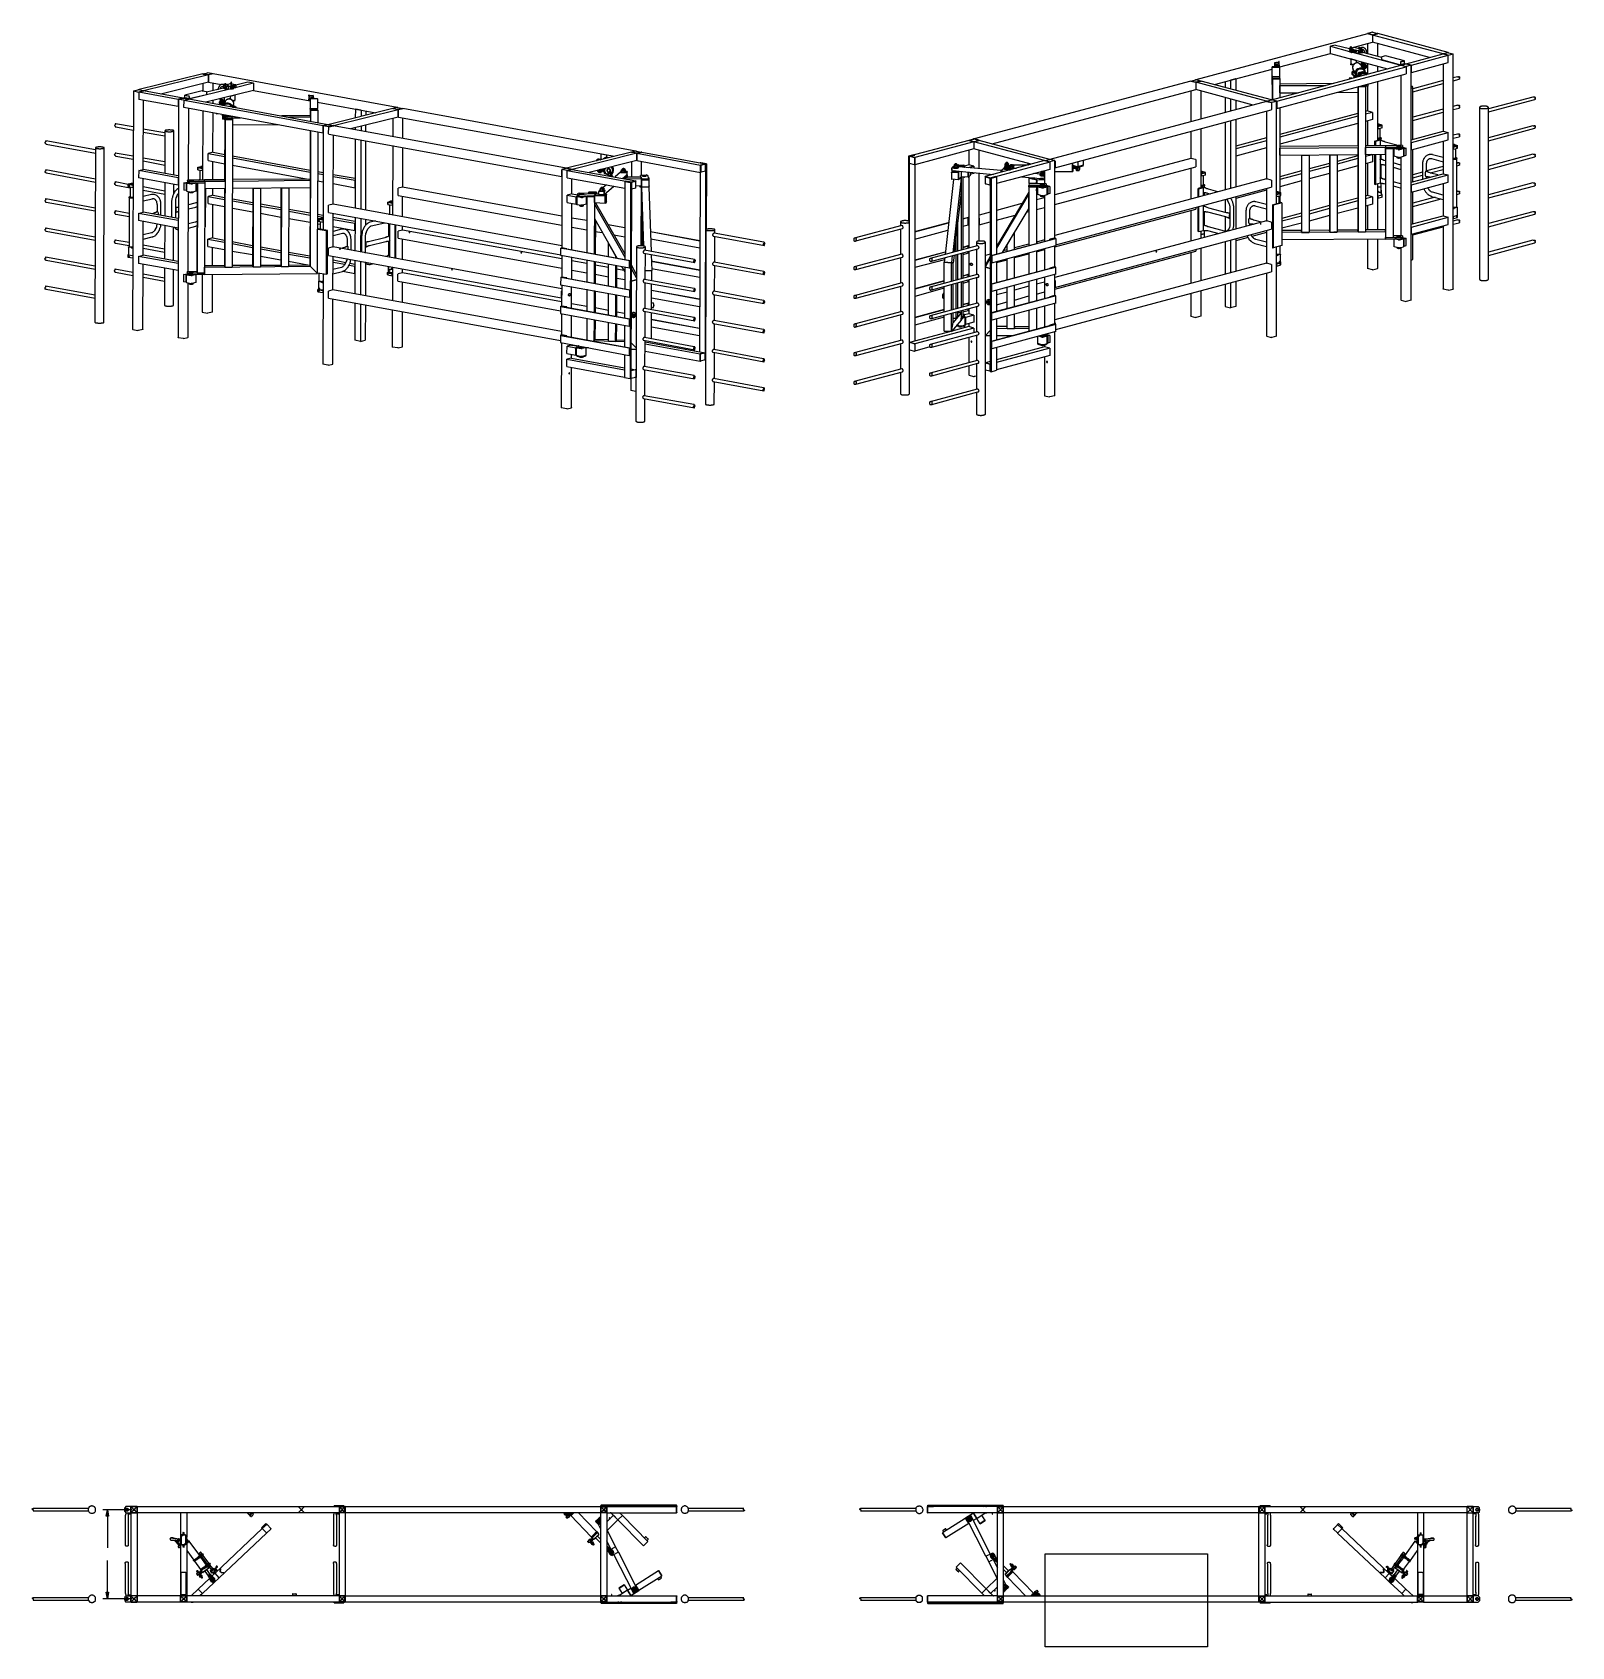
# Model space of a CAD drawing. Extents: x 855 to 1547, y 199 to 1196.
# Drawn here: x 855 to 1476, y 544 to 1196 of the extents above; entities that cross this region are included whole.
import ezdxf

# ---------------------------------------------------------------- set-up
doc = ezdxf.new("R2010")
doc.units = 0
doc.layers.get('0').update_dxf_attribs({"linetype": 'CONTINUOUS'})
doc.layers.add('2345-64C-02_Sort_layout', color=7, linetype='CONTINUOUS')

msp = doc.modelspace()

# ---------------------------------------------------------------- linework, layer by layer
at = {"linetype": 'ByBlock'}
msp.add_lwpolyline([(1263.8177, 544.08376), (1263.8177, 581.6266), (1329.29526, 581.6266), (1329.29526, 544.08376)], close=True, dxfattribs=at)
at = {"layer": '2345-64C-02_Sort_layout', "color": 7}
for points in [[(1393.88925, 1195.11184), (1324.66316, 1176.56913)], [(1395.84658, 1195.72993), (1393.88925, 1195.21485)], [(1393.88925, 1195.21485), (1393.88925, 1195.11184)], [(1393.88925, 1195.21485), (1393.88925, 1195.1118)], [(1395.84658, 1194.59676), (1393.88925, 1195.11184)], [(1395.84658, 1194.59676), (1393.88925, 1195.11184)], [(1393.88925, 1195.11184), (1393.88925, 1195.1118)], [(1395.9496, 1195.72993), (1395.84658, 1195.72993), (1393.99235, 1195.21485), (1393.99227, 1195.21485)], [(1395.84658, 1194.69978), (1393.99235, 1195.21485)], [(1396.05261, 1195.72993), (1395.84658, 1195.72993)], [(1395.84658, 1194.69978), (1395.9496, 1194.69978), (1397.80391, 1195.21485)], [(1395.84658, 1194.59676), (1396.05261, 1194.59676)], [(1395.84658, 1194.59676), (1395.9496, 1194.49375), (1395.9496, 1191.81536)], [(1395.9496, 1195.72993), (1397.80391, 1195.21485)], [(1395.9496, 1194.59676), (1398.0099, 1195.21485)], [(1424.38176, 1186.97365), (1395.9496, 1194.59676), (1395.9496, 1191.71234)], [(1396.05261, 1195.72993), (1397.90688, 1195.21485)], [(1396.05261, 1194.59676), (1397.90688, 1195.11184)], [(1397.80391, 1195.21485), (1397.90684, 1195.21485), (1397.80382, 1195.21485)], [(1397.90688, 1195.11184), (1398.00985, 1195.21485), (1397.90684, 1195.21485)], [(1398.0099, 1195.11184), (1398.0099, 1195.21485)], [(1426.44206, 1187.59174), (1398.0099, 1195.21485)], [(1358.45211, 1181.71988), (1378.95211, 1187.17964)], [(1381.01237, 1190.57918), (1378.95211, 1190.0641)], [(1378.95211, 1187.17964), (1378.95211, 1190.0641), (1386.67824, 1188.0038)], [(1378.95211, 1187.17964), (1401.92447, 1180.99877)], [(1381.01237, 1190.57918), (1386.67824, 1189.13697)], [(1386.36919, 1189.23998), (1386.78125, 1189.343)], [(1386.78125, 1188.31284), (1386.67824, 1188.31284), (1386.67824, 1188.20983), (1386.57522, 1188.20983), (1386.57522, 1188.0038), (1386.67824, 1188.0038), (1386.67824, 1187.90078), (1386.78125, 1187.79777), (1386.88427, 1187.79777), (1386.98728, 1187.90078), (1386.98728, 1188.10681), (1386.88427, 1188.20983), (1386.88427, 1188.31284), (1386.78125, 1188.31284)], [(1386.88427, 1189.343), (1386.78125, 1189.343), (1386.78125, 1189.23998), (1386.67824, 1189.23998), (1386.67824, 1188.82792), (1386.78125, 1188.82792)], [(1386.67824, 1189.03395), (1386.67824, 1189.13697), (1386.67824, 1189.23998)], [(1386.78125, 1189.13697), (1386.67824, 1189.03395), (1386.67824, 1188.93094), (1386.78125, 1188.93094)], [(1386.88427, 1189.343), (1386.78125, 1189.23998)], [(1386.78125, 1189.23998), (1386.78125, 1188.31284)], [(1386.78125, 1189.23998), (1390.07778, 1188.31284)], [(1386.78125, 1189.23998), (1386.88427, 1189.23998)], [(1386.88427, 1188.31284), (1386.78125, 1188.31284)], [(1386.98728, 1189.65204), (1386.98728, 1189.54903), (1386.88427, 1189.54903)], [(1387.3993, 1189.54903), (1387.3993, 1189.44601), (1387.19331, 1189.44601), (1386.98728, 1189.44601), (1386.88427, 1189.44601), (1386.88427, 1189.54903)], [(1386.88427, 1189.54903), (1386.88427, 1189.44601)], [(1386.88427, 1189.23998), (1386.88427, 1189.44601), (1386.98728, 1189.44601)], [(1386.88427, 1189.23998), (1386.98728, 1189.23998)], [(1386.88427, 1189.23998), (1386.98728, 1189.23998)], [(1386.88427, 1189.23998), (1386.98728, 1189.23998)], [(1387.19331, 1188.51892), (1386.98728, 1188.51883), (1386.98728, 1188.41582), (1386.88427, 1188.41582), (1386.88427, 1188.31284)], [(1386.98728, 1187.79777), (1386.98728, 1187.90078), (1387.0903, 1187.90078), (1387.0903, 1188.20983), (1386.98728, 1188.20983), (1386.98728, 1188.31284), (1386.88427, 1188.31284)], [(1386.88427, 1187.79777), (1386.98728, 1187.79777)], [(1387.0903, 1189.85811), (1386.98728, 1189.85811)], [(1387.0903, 1189.85811), (1386.98728, 1189.85803), (1387.0903, 1189.75501), (1387.29633, 1189.75501), (1387.29633, 1189.85803), (1387.0903, 1189.85803)], [(1387.29633, 1189.85811), (1387.29633, 1189.75501), (1386.98728, 1189.75501), (1386.98728, 1189.85803)], [(1386.98728, 1189.75501), (1386.98728, 1189.65204)], [(1387.0903, 1189.54903), (1386.98728, 1189.54903), (1386.98728, 1189.65204)], [(1386.98728, 1189.44601), (1387.0903, 1189.44601), (1387.0903, 1189.343)], [(1386.98728, 1189.23998), (1387.0903, 1189.23998)], [(1386.98728, 1189.23998), (1386.98728, 1189.13697), (1387.19331, 1189.13697), (1387.29633, 1189.13697), (1387.29633, 1189.23998), (1387.3993, 1189.23998)], [(1387.3993, 1188.82792), (1387.29633, 1188.82792), (1387.19331, 1188.72486), (1387.0903, 1188.72486), (1387.0903, 1188.62185), (1386.98728, 1188.51883)], [(1387.0903, 1188.62189), (1386.98728, 1188.51892)], [(1386.98728, 1187.90078), (1386.98728, 1187.79777), (1387.3993, 1187.79777), (1387.3993, 1188.31284), (1387.29633, 1188.41582), (1387.29633, 1188.51883), (1387.19331, 1188.51883)], [(1387.0903, 1188.31284), (1386.98728, 1188.31284)], [(1387.29633, 1189.65204), (1387.29633, 1189.54903), (1387.0903, 1189.54903)], [(1387.19331, 1189.44601), (1387.0903, 1189.343)], [(1387.3993, 1189.23998), (1387.29633, 1189.23998), (1387.29633, 1189.13697), (1387.19331, 1189.13697), (1387.0903, 1189.23998), (1387.0903, 1189.343)], [(1387.0903, 1188.62189), (1387.19331, 1188.72491)], [(1387.0903, 1188.62189), (1387.3993, 1188.51892)], [(1387.19331, 1188.51892), (1387.0903, 1188.51892)], [(1387.0903, 1188.31284), (1387.19331, 1188.31284)], [(1387.0903, 1187.90078), (1387.19331, 1188.0038)], [(1387.0903, 1187.79777), (1387.19331, 1187.79777), (1387.3993, 1187.69475)], [(1387.0903, 1187.79777), (1387.19331, 1187.79777)], [(1387.3993, 1189.44601), (1387.29633, 1189.44601), (1387.19331, 1189.44601)], [(1387.19331, 1187.79777), (1387.19331, 1187.69475), (1387.3993, 1187.69475), (1387.3993, 1187.59174), (1387.60533, 1187.59174), (1387.60533, 1187.69475), (1387.70835, 1187.69475), (1387.70835, 1187.79777), (1387.81141, 1187.90078), (1387.81141, 1188.41582), (1387.70835, 1188.51883), (1387.70835, 1188.62185), (1387.60533, 1188.62185), (1387.3993, 1188.82792)], [(1387.19331, 1188.72491), (1387.60538, 1188.62189)], [(1387.29633, 1188.51892), (1387.19331, 1188.62185), (1387.19331, 1188.51883)], [(1387.19331, 1188.31284), (1387.29633, 1188.20983), (1387.29633, 1188.0038), (1387.19331, 1188.0038)], [(1387.29633, 1189.85811), (1387.3993, 1189.85811)], [(1387.29633, 1189.65204), (1387.29633, 1189.75501)], [(1387.3993, 1189.54903), (1387.3993, 1189.65204), (1387.29633, 1189.65204)], [(1387.60538, 1188.93094), (1387.29633, 1188.82792)], [(1387.3993, 1187.79777), (1387.50232, 1187.90078), (1387.50232, 1188.41582), (1387.3993, 1188.41582), (1387.3993, 1188.51883), (1387.29633, 1188.51883)], [(1387.29633, 1187.79777), (1387.3993, 1187.79777)], [(1387.3993, 1189.44601), (1395.84658, 1191.71234)], [(1387.3993, 1189.44601), (1387.3993, 1189.54903)], [(1387.3993, 1189.23998), (1387.3993, 1189.44601)], [(1387.3993, 1189.44601), (1387.50232, 1189.44601)], [(1387.3993, 1189.23998), (1387.50232, 1189.343)], [(1387.3993, 1188.51892), (1387.60538, 1188.62189)], [(1387.3993, 1188.51892), (1387.60538, 1188.10681)], [(1387.3993, 1187.69475), (1387.60538, 1188.10681)], [(1387.3993, 1187.69475), (1387.60538, 1187.69475)], [(1387.5024, 1189.44601), (1388.4295, 1189.65204)], [(1387.5024, 1189.343), (1387.5024, 1189.44601)], [(1387.81141, 1188.93094), (1387.70835, 1188.93094), (1387.60533, 1188.93094)], [(1387.60538, 1188.62189), (1387.81141, 1188.10681)], [(1387.60538, 1188.10681), (1387.81141, 1188.10681)], [(1387.60538, 1187.69475), (1387.81141, 1188.10681)], [(1387.60538, 1187.59174), (1387.91442, 1187.69475)], [(1387.91442, 1187.69475), (1388.01744, 1187.79777), (1388.12045, 1187.79777), (1388.12045, 1187.90078), (1388.22347, 1188.0038), (1388.22347, 1188.41582), (1388.12045, 1188.51883), (1388.12045, 1188.62185), (1387.81141, 1188.93094)], [(1387.81141, 1187.69475), (1407.38427, 1182.44099)], [(1388.01744, 1187.79777), (1390.07778, 1187.17964)], [(1388.4295, 1188.41582), (1388.32648, 1188.10681)], [(1388.4295, 1187.59174), (1388.32648, 1188.10681)], [(1391.10789, 1188.93094), (1388.4295, 1189.65204)], [(1388.7385, 1188.51892), (1388.4295, 1188.41582)], [(1388.4295, 1188.41582), (1388.8416, 1188.31284), (1388.94457, 1187.90078)], [(1388.8416, 1187.90078), (1388.84151, 1188.10681), (1388.7385, 1188.20983), (1388.63553, 1188.20983), (1388.63553, 1188.31284), (1388.53251, 1188.31284), (1388.53251, 1188.20983), (1388.4295, 1188.20983), (1388.4295, 1187.90078), (1388.53251, 1187.79777), (1388.53251, 1187.69475), (1388.7385, 1187.69475), (1388.84151, 1187.79777), (1388.84151, 1187.90078)], [(1388.8416, 1187.90078), (1388.84151, 1188.10681), (1388.7385, 1188.20983), (1388.63553, 1188.20983), (1388.63553, 1188.31284), (1388.53251, 1188.31284), (1388.53251, 1188.20983), (1388.4295, 1188.20983), (1388.4295, 1187.90078), (1388.53251, 1187.79777), (1388.53251, 1187.69475), (1388.7385, 1187.69475), (1388.84151, 1187.79777), (1388.84151, 1187.90078)], [(1388.4295, 1187.59174), (1388.8416, 1187.48872)], [(1388.63553, 1188.31284), (1388.53251, 1188.31284)], [(1388.7385, 1188.51892), (1389.04759, 1188.41582)], [(1388.7385, 1187.69475), (1388.8416, 1187.69475)], [(1389.25362, 1188.0038), (1389.25362, 1188.10681), (1389.1506, 1188.20983), (1389.1506, 1188.31284), (1389.04754, 1188.41582), (1388.84151, 1188.41582)], [(1388.8416, 1188.41582), (1388.94457, 1188.41582)], [(1388.8416, 1188.41582), (1388.94457, 1188.41582)], [(1389.04759, 1188.41582), (1388.8416, 1188.31284)], [(1388.8416, 1188.41582), (1389.04754, 1188.41582), (1389.1506, 1188.31284), (1389.1506, 1188.20983), (1389.25362, 1188.10681), (1389.25362, 1187.90078), (1389.1506, 1187.79777), (1389.1506, 1187.69475), (1389.04754, 1187.69475)], [(1388.8416, 1187.48872), (1388.94457, 1187.90078)], [(1389.04759, 1187.59174), (1388.8416, 1187.48872)], [(1389.04759, 1188.41582), (1389.1506, 1187.90078), (1388.94457, 1187.90078)], [(1389.04759, 1187.69475), (1389.1506, 1187.69475), (1389.1506, 1187.79777), (1389.25362, 1187.79777), (1389.25362, 1188.0038)], [(1389.04759, 1187.59174), (1389.1506, 1187.90078)], [(1389.04759, 1187.69475), (1389.1506, 1187.69475)], [(1391.82899, 1188.82792), (1390.07778, 1188.31284)], [(1390.07778, 1188.31284), (1390.07778, 1187.17964)], [(1391.51995, 1187.59174), (1390.07778, 1187.17964)], [(1390.59281, 1189.54903), (1390.38678, 1189.54903)], [(1390.38678, 1189.44601), (1390.38678, 1189.54903)], [(1390.38678, 1189.44601), (1390.4898, 1189.343)], [(1390.38678, 1189.23998), (1390.38678, 1189.343), (1390.69583, 1189.343), (1390.69583, 1189.23998)], [(1390.59281, 1189.23998), (1390.38678, 1189.13697)], [(1390.38678, 1189.13697), (1390.4898, 1189.13697), (1390.4898, 1189.23998), (1390.59281, 1189.23998), (1390.79884, 1189.03395)], [(1390.38678, 1189.13697), (1390.4898, 1189.23998), (1390.59281, 1189.23998)], [(1390.38678, 1189.23998), (1390.59281, 1189.23998), (1390.69583, 1189.13697)], [(1390.4898, 1189.23998), (1390.38678, 1189.23998)], [(1390.4898, 1189.44601), (1390.4898, 1189.54903), (1390.59281, 1189.54903)], [(1390.4898, 1189.343), (1390.4898, 1189.44601)], [(1390.4898, 1189.343), (1390.59281, 1189.343)], [(1390.4898, 1189.343), (1390.59281, 1189.343), (1390.69583, 1189.343), (1390.79884, 1189.23998)], [(1391.00487, 1189.44601), (1390.59281, 1189.54903)], [(1390.69583, 1189.13697), (1390.69583, 1189.23998)], [(1390.79884, 1189.23998), (1390.69583, 1189.23998)], [(1390.79884, 1189.13697), (1390.69583, 1189.13697)], [(1390.69583, 1187.79777), (1390.90186, 1188.31284)], [(1390.69583, 1187.79777), (1390.69583, 1187.69475), (1390.79884, 1187.59174), (1390.90186, 1187.59174)], [(1390.90186, 1187.79777), (1390.69583, 1187.79777)], [(1390.90186, 1189.23998), (1390.79884, 1189.23998)], [(1390.79884, 1189.13697), (1390.79884, 1189.03395)], [(1391.00487, 1189.13697), (1390.79884, 1189.13697)], [(1391.00487, 1189.44601), (1390.90186, 1189.44601)], [(1391.00487, 1189.23998), (1390.90186, 1189.343), (1390.90186, 1189.44601)], [(1390.90186, 1189.44601), (1391.00487, 1189.44601)], [(1390.90186, 1189.44601), (1391.00487, 1189.44601)], [(1390.90186, 1189.343), (1390.90186, 1189.44601)], [(1390.90186, 1189.343), (1390.90186, 1189.13697)], [(1390.90186, 1189.13697), (1390.90186, 1189.343)], [(1390.90186, 1189.23998), (1390.90186, 1189.13697)], [(1391.00487, 1189.13697), (1390.90186, 1189.13697)], [(1391.00487, 1189.13697), (1390.90186, 1189.13697)], [(1391.10789, 1188.41582), (1390.90186, 1188.41582), (1390.90186, 1188.31284)], [(1390.90186, 1187.79777), (1391.10789, 1188.31284)], [(1391.10789, 1188.31284), (1390.90186, 1188.31284)], [(1390.90186, 1187.79777), (1390.90186, 1187.59174), (1391.00487, 1187.59174), (1391.00487, 1187.48872), (1391.2109, 1187.48872), (1391.31387, 1187.59174)], [(1390.90186, 1187.59174), (1391.10789, 1187.48872)], [(1391.00487, 1189.23998), (1391.00487, 1189.44601)], [(1391.00487, 1189.44601), (1391.10789, 1189.44601)], [(1391.10789, 1189.44601), (1391.00487, 1189.44601)], [(1391.10789, 1189.44601), (1391.00487, 1189.44601)], [(1391.10789, 1189.44601), (1391.00487, 1189.44601)], [(1391.00487, 1189.23998), (1391.00487, 1189.13697)], [(1391.00487, 1189.13697), (1391.10789, 1189.13697)], [(1391.2109, 1188.20983), (1391.2109, 1188.10681), (1391.10789, 1188.10681), (1391.00487, 1188.0038), (1391.00487, 1187.79777), (1391.10789, 1187.69475)], [(1391.10789, 1189.13697), (1391.10789, 1189.44601)], [(1391.10789, 1189.44601), (1391.2109, 1189.44601)], [(1391.10789, 1189.44601), (1391.2109, 1189.44601)], [(1391.10789, 1189.44601), (1391.2109, 1189.343), (1391.10789, 1189.13697), (1391.2109, 1189.13697)], [(1391.10789, 1189.13697), (1391.10789, 1189.44601)], [(1391.10789, 1189.44601), (1391.2109, 1189.44601)], [(1391.2109, 1189.13697), (1391.10789, 1189.03395)], [(1391.10789, 1189.13697), (1391.2109, 1189.13697)], [(1391.62296, 1189.03395), (1391.62292, 1189.03395), (1391.5199, 1189.03395), (1391.5199, 1188.93094), (1391.31387, 1188.93094), (1391.31387, 1189.03395), (1391.2109, 1189.03395), (1391.10789, 1189.03395)], [(1391.10789, 1188.82792), (1391.10789, 1189.03395), (1391.2109, 1189.03395)], [(1391.10789, 1188.82792), (1391.10789, 1188.72491)], [(1391.10789, 1188.82792), (1391.10789, 1188.72486), (1391.2109, 1188.72486)], [(1391.10789, 1188.72491), (1391.2109, 1188.72486)], [(1391.31387, 1188.31284), (1391.10789, 1188.41582)], [(1391.51995, 1188.10681), (1391.5199, 1188.20983), (1391.41689, 1188.20983), (1391.41689, 1188.31284), (1391.10789, 1188.31284)], [(1391.31387, 1188.20983), (1391.2109, 1188.10681), (1391.10789, 1188.10681), (1391.10789, 1187.69475), (1391.2109, 1187.59174)], [(1391.10789, 1188.0038), (1391.2109, 1188.0038)], [(1391.10789, 1187.90078), (1391.10789, 1188.0038)], [(1391.10789, 1187.90078), (1391.2109, 1187.90078)], [(1393.78628, 1187.17964), (1393.58025, 1188.0038), (1393.47723, 1188.31284), (1393.2712, 1188.72486), (1393.16819, 1188.82792), (1393.06517, 1189.03395), (1392.96216, 1189.13697), (1392.8591, 1189.13697), (1392.55006, 1189.44601), (1392.34407, 1189.44601), (1392.24105, 1189.54903), (1391.62292, 1189.54903), (1391.2109, 1189.343)], [(1391.2109, 1189.343), (1391.2109, 1189.13697)], [(1391.51995, 1189.343), (1391.2109, 1189.343), (1391.31387, 1189.343)], [(1391.31387, 1189.13697), (1391.2109, 1189.13697)], [(1391.2109, 1189.03395), (1391.31387, 1188.93094)], [(1391.2109, 1188.72491), (1391.2109, 1188.72486), (1391.31387, 1188.72486)], [(1391.2109, 1188.72491), (1391.5199, 1188.72486)], [(1391.2109, 1187.59174), (1391.51995, 1187.59174)], [(1391.31387, 1189.343), (1391.5199, 1189.343), (1391.41689, 1189.343), (1391.41689, 1189.44601), (1391.31387, 1189.343)], [(1391.31387, 1189.343), (1391.41698, 1189.343)], [(1391.51995, 1189.13697), (1391.31387, 1189.13697)], [(1391.62296, 1188.72491), (1391.5199, 1188.72486), (1391.41689, 1188.72486), (1391.31387, 1188.72486), (1391.31387, 1188.93094)], [(1391.51995, 1188.93094), (1391.41689, 1188.93094), (1391.31387, 1188.93094)], [(1391.62296, 1188.10681), (1391.31387, 1188.20983)], [(1391.62296, 1188.10681), (1391.5199, 1188.10681), (1391.5199, 1188.0038), (1391.41689, 1188.0038), (1391.41689, 1187.59174), (1391.5199, 1187.59174), (1391.41689, 1187.59174), (1391.31387, 1187.69475), (1391.31387, 1187.90078), (1391.41689, 1187.90078), (1391.41689, 1188.0038), (1391.5199, 1188.10681), (1391.62292, 1188.10681)], [(1391.31387, 1187.59174), (1391.41698, 1187.59174)], [(1391.72598, 1188.10681), (1391.62292, 1188.0038), (1391.5199, 1188.0038), (1391.5199, 1187.79777), (1391.41689, 1187.79777), (1391.41689, 1187.69475), (1391.5199, 1187.69475), (1391.5199, 1187.59174), (1391.62292, 1187.48872)], [(1391.62296, 1188.0038), (1391.5199, 1188.0038), (1391.41689, 1187.90078), (1391.41689, 1187.69475), (1391.5199, 1187.59174)], [(1391.41698, 1187.69475), (1391.41689, 1187.79777), (1391.5199, 1187.79777), (1391.5199, 1187.90078)], [(1391.62296, 1189.03395), (1391.62292, 1189.13697), (1391.5199, 1189.13697)], [(1391.62296, 1188.93094), (1391.5199, 1188.93094)], [(1391.72598, 1188.0038), (1391.62292, 1188.0038), (1391.62292, 1187.90078), (1391.5199, 1187.90078), (1391.5199, 1187.59174), (1391.62292, 1187.59174), (1391.62292, 1187.48872)], [(1391.51995, 1189.343), (1391.62296, 1189.343)], [(1391.51995, 1189.13697), (1391.51995, 1189.343)], [(1391.51995, 1188.72491), (1391.62292, 1188.72486)], [(1391.62296, 1188.93094), (1391.62292, 1189.03395)], [(1391.62296, 1188.72491), (1391.62292, 1188.72486)], [(1391.72598, 1187.59174), (1391.72598, 1187.69475), (1391.82899, 1187.69475), (1391.82899, 1187.90078), (1391.62292, 1187.90078), (1391.62292, 1187.59174), (1391.72598, 1187.59174)], [(1391.72598, 1187.48872), (1391.62292, 1187.48872)], [(1391.72598, 1189.03395), (1391.62296, 1189.03395)], [(1391.62296, 1189.03395), (1391.72598, 1189.03395)], [(1391.62296, 1188.72491), (1391.62296, 1188.93094)], [(1391.62296, 1188.72491), (1391.72598, 1188.82792)], [(1391.62296, 1187.48872), (1391.72598, 1187.48872)], [(1391.72598, 1188.82792), (1391.72598, 1189.03395)], [(1391.82899, 1188.82792), (1391.72598, 1188.82792)], [(1391.82899, 1188.10681), (1391.72598, 1188.10681)], [(1391.72598, 1187.48872), (1391.72598, 1187.59174), (1391.82899, 1187.59174), (1391.93201, 1187.69475), (1391.93201, 1187.90078), (1391.82899, 1188.0038)], [(1391.82899, 1187.59174), (1391.72598, 1187.59174), (1391.72598, 1187.48872)], [(1391.82899, 1188.82792), (1391.82899, 1188.0038)], [(1391.82899, 1188.72491), (1392.13804, 1188.72486), (1392.24105, 1188.62185), (1392.34407, 1188.62185), (1392.34407, 1188.51883), (1392.55006, 1188.31284), (1392.65307, 1188.0038), (1392.75609, 1187.90078), (1392.8591, 1187.59174), (1392.8591, 1187.48872)], [(1391.82899, 1188.10681), (1391.82899, 1188.0038), (1391.93201, 1188.0038), (1391.93201, 1187.79777)], [(1391.93201, 1187.69475), (1399.55512, 1185.63445)], [(1393.88925, 1191.19727), (1393.88925, 1187.17964)], [(1395.9496, 1191.81536), (1395.84658, 1191.81536), (1395.84658, 1191.71234)], [(1418.92196, 1185.53144), (1395.9496, 1191.71234)], [(1398.0099, 1186.04651), (1398.0099, 1191.19727)], [(1401.10035, 1186.25254), (1399.65814, 1185.84044)], [(1408.82648, 1184.19224), (1401.10035, 1186.25254)], [(1409.44461, 1183.05908), (1424.38176, 1186.97365)], [(1411.60789, 1179.55661), (1411.60789, 1182.44099), (1426.44206, 1186.45857)], [(1424.38176, 1186.97365), (1426.44206, 1187.59174), (1426.54507, 1187.59174)], [(1424.38176, 1186.97365), (1424.48477, 1186.97365)], [(1426.33904, 1186.45857), (1424.48477, 1186.97365), (1424.38176, 1186.97365), (1424.48477, 1186.97365)], [(1424.38176, 1186.97365), (1426.44206, 1186.45857)], [(1426.54507, 1187.48872), (1426.44206, 1187.48872), (1424.48477, 1186.97365)], [(1426.33904, 1187.48872), (1424.48477, 1186.97365)], [(1426.44206, 1186.45857), (1424.48477, 1186.97365)], [(1426.54507, 1187.48872), (1426.44206, 1187.59174), (1426.44206, 1187.48872), (1426.339, 1187.48872)], [(1426.33904, 1186.45857), (1426.54507, 1186.45857)], [(1426.44206, 1186.45857), (1426.54507, 1186.45857), (1428.39934, 1186.97365)], [(1426.44206, 1183.57415), (1426.44206, 1186.45857)], [(1426.54507, 1187.48872), (1428.39934, 1186.97365)], [(1426.54507, 1187.48872), (1428.50236, 1186.97365)], [(1426.54507, 1186.45857), (1428.50236, 1186.97365)], [(1428.50236, 1092.19978), (1428.50236, 1186.97365)], [(1332.08021, 1174.61184), (1355.46467, 1180.89576)], [(1355.15563, 1168.43094), (1407.38427, 1182.44099)], [(1358.45211, 1181.8229), (1355.46467, 1181.8229)], [(1355.46467, 1181.61686), (1355.46467, 1181.8229)], [(1355.46467, 1174.71485), (1355.46467, 1174.81787), (1355.46467, 1181.8229)], [(1355.46467, 1174.71485), (1355.46467, 1181.61686), (1358.45211, 1181.61686)], [(1356.49478, 1183.47114), (1358.24608, 1183.47114), (1358.14306, 1183.8832)], [(1356.49478, 1182.64702), (1356.49478, 1183.47114), (1358.24608, 1183.47114)], [(1356.49478, 1183.47114), (1356.59788, 1183.47114)], [(1358.24608, 1182.44099), (1358.24608, 1182.85305), (1358.14302, 1182.95606), (1358.14302, 1183.05908), (1357.93699, 1183.26506), (1357.83398, 1183.26506), (1357.731, 1183.36808), (1357.62799, 1183.36808), (1357.52497, 1183.47109), (1357.21593, 1183.47109), (1357.11291, 1183.36808), (1357.0099, 1183.36808), (1356.90688, 1183.26506), (1356.80382, 1183.26506), (1356.59779, 1183.05908), (1356.59779, 1182.95606), (1356.49478, 1182.85305), (1356.49478, 1182.75003)], [(1356.49478, 1182.13198), (1356.49478, 1182.75003), (1356.59779, 1182.85305)], [(1356.49478, 1182.75003), (1356.49478, 1182.544)], [(1356.49478, 1182.13198), (1356.49478, 1182.02888), (1356.59779, 1181.92591), (1356.59779, 1181.8229), (1356.70081, 1181.8229)], [(1356.49478, 1181.8229), (1356.49478, 1182.13198)], [(1357.31894, 1181.92591), (1357.62799, 1181.92591), (1357.62799, 1182.02888), (1357.731, 1182.1319), (1357.731, 1182.23491), (1357.83398, 1182.33797), (1357.731, 1182.44099), (1357.731, 1182.544), (1357.52497, 1182.75003), (1357.21593, 1182.75003), (1357.11291, 1182.64702), (1357.0099, 1182.64702), (1357.0099, 1182.544), (1356.90688, 1182.544), (1356.90688, 1182.1319), (1357.0099, 1182.1319), (1357.0099, 1182.02888), (1357.11291, 1181.92591), (1357.21593, 1181.92591), (1357.31894, 1181.92591)], [(1356.90688, 1182.44099), (1356.90688, 1182.33797), (1357.0099, 1182.23491), (1357.0099, 1182.1319), (1357.11291, 1182.1319), (1357.21593, 1182.02888), (1357.31894, 1182.02888)], [(1357.11291, 1182.64702), (1357.31894, 1182.75003)], [(1357.31894, 1182.64702), (1357.21593, 1182.64702), (1357.11291, 1182.544)], [(1357.11291, 1182.64702), (1357.11291, 1182.544)], [(1357.21593, 1182.64702), (1357.21593, 1182.544), (1357.11291, 1182.544), (1357.11291, 1182.44099)], [(1357.11291, 1182.44099), (1357.11291, 1182.544)], [(1357.21593, 1182.13198), (1357.21593, 1182.23491), (1357.11291, 1182.23491), (1357.11291, 1182.44099)], [(1357.21593, 1182.13198), (1357.11291, 1182.23491), (1357.11291, 1182.33797), (1357.11291, 1182.44099)], [(1357.21593, 1182.64702), (1357.52497, 1182.64702)], [(1357.52497, 1182.13198), (1357.21593, 1182.1319)], [(1357.31894, 1182.13198), (1357.31894, 1182.1319), (1357.21593, 1182.1319)], [(1357.62799, 1182.544), (1357.31894, 1182.75003)], [(1357.31894, 1182.75003), (1357.31894, 1182.64702)], [(1357.31894, 1182.64702), (1357.42196, 1182.64702), (1357.52497, 1182.64702)], [(1357.31894, 1182.02888), (1357.52497, 1182.02888), (1357.83398, 1182.33797)], [(1357.31894, 1182.13198), (1357.42196, 1182.1319), (1357.52497, 1182.1319)], [(1357.31894, 1167.9159), (1409.44461, 1181.8229)], [(1357.52497, 1182.64702), (1357.52497, 1182.544), (1357.62799, 1182.544)], [(1357.52497, 1182.64702), (1357.52497, 1182.544), (1357.62799, 1182.44099), (1357.62799, 1182.33797)], [(1357.62799, 1182.33797), (1357.52497, 1182.23491), (1357.52497, 1182.1319)], [(1357.52497, 1182.13198), (1357.52497, 1182.23491), (1357.62799, 1182.23491)], [(1357.62799, 1182.544), (1357.731, 1182.544)], [(1357.62799, 1182.33797), (1357.62799, 1182.44099), (1357.62799, 1182.544)], [(1357.62799, 1182.544), (1357.62799, 1182.33797), (1357.62799, 1182.23496), (1357.62799, 1182.33797)], [(1358.04005, 1181.8229), (1358.04001, 1181.8229), (1358.14302, 1181.92591)], [(1358.24608, 1182.544), (1358.24608, 1182.1319), (1358.14302, 1182.02888), (1358.14302, 1181.92591)], [(1358.24608, 1183.8832), (1358.14306, 1183.8832)], [(1358.14306, 1183.47114), (1358.14306, 1183.8832)], [(1358.24608, 1183.47114), (1358.24608, 1183.8832)], [(1358.24608, 1181.8229), (1358.24608, 1183.47114)], [(1358.24608, 1182.23496), (1358.24608, 1182.44099)], [(1358.45211, 1181.8229), (1358.45211, 1181.61686)], [(1358.45211, 1177.90832), (1358.45211, 1181.61686)], [(1387.19331, 1185.01636), (1387.19331, 1182.95606)], [(1389.25362, 1184.39827), (1387.19331, 1185.01636)], [(1388.01744, 1182.44099), (1387.19331, 1182.64702), (1387.19331, 1182.95606)], [(1388.22347, 1182.64702), (1387.19331, 1182.95606)], [(1388.22347, 1182.64702), (1387.19331, 1182.95606)], [(1388.22347, 1179.96862), (1388.01744, 1179.96862), (1387.91442, 1179.86561), (1387.81141, 1179.86561), (1387.60533, 1179.65954), (1387.60533, 1179.55652)], [(1387.91442, 1179.76259), (1387.70835, 1179.65954), (1387.60533, 1179.55652)], [(1387.60538, 1179.55661), (1387.60533, 1179.45351), (1387.60533, 1179.35053), (1387.60533, 1179.1445)], [(1387.60538, 1179.55661), (1387.70839, 1179.35053)], [(1388.01744, 1179.55661), (1387.81141, 1179.45351), (1387.70835, 1179.35053)], [(1387.70839, 1178.93847), (1387.70835, 1179.24752), (1387.91442, 1179.45351), (1387.91442, 1179.55652), (1388.01744, 1179.55652)], [(1391.2109, 1182.544), (1390.69583, 1183.05908), (1390.4898, 1183.16209), (1390.38678, 1183.26506), (1390.18071, 1183.26506), (1390.07769, 1183.36808), (1389.35663, 1183.36808), (1389.1506, 1183.26506), (1389.04754, 1183.26506), (1388.84151, 1183.16209), (1388.7385, 1183.05908), (1388.53251, 1182.95606), (1388.22347, 1182.64702), (1388.12045, 1182.44099), (1388.01744, 1182.33797), (1387.91442, 1182.1319), (1387.91442, 1181.8229), (1387.81141, 1181.71988), (1387.81141, 1181.51385), (1387.81141, 1181.30782), (1387.91442, 1181.2048), (1387.91442, 1180.99873), (1388.01744, 1180.89572), (1388.01744, 1180.68969)], [(1391.10789, 1182.544), (1391.10789, 1182.64702), (1391.00487, 1182.75003), (1390.90186, 1182.95606), (1390.79884, 1183.05908), (1390.59281, 1183.16209), (1390.4898, 1183.16209), (1390.38678, 1183.26506), (1390.18071, 1183.36808), (1389.1506, 1183.36808), (1389.04754, 1183.26506), (1388.84151, 1183.16209), (1388.7385, 1183.16209), (1388.53251, 1183.05908), (1388.4295, 1182.95606), (1388.32648, 1182.75003), (1388.12045, 1182.544), (1388.01744, 1182.33797), (1387.91442, 1182.23491), (1387.91442, 1182.02888), (1387.81141, 1181.92591), (1387.81141, 1181.71988), (1387.81141, 1181.51385), (1387.81141, 1181.2048), (1387.91442, 1181.10179), (1388.01744, 1180.89572), (1388.01744, 1180.7927)], [(1391.2109, 1182.544), (1390.69583, 1183.05908), (1390.4898, 1183.16209), (1390.38678, 1183.26506), (1390.18071, 1183.26506), (1390.07769, 1183.36808), (1389.35663, 1183.36808), (1389.1506, 1183.26506), (1389.04754, 1183.26506), (1388.84151, 1183.16209), (1388.7385, 1183.05908), (1388.53251, 1182.95606), (1388.22347, 1182.64702), (1388.12045, 1182.44099), (1388.01744, 1182.33797), (1387.91442, 1182.1319), (1387.91442, 1181.8229), (1387.81141, 1181.71988), (1387.81141, 1181.51385), (1387.81141, 1181.30782), (1387.91442, 1181.2048), (1387.91442, 1180.99873), (1388.01744, 1180.89572), (1388.01744, 1180.68969)], [(1388.22347, 1179.96862), (1388.12045, 1179.86561), (1387.91442, 1179.76259)], [(1388.01744, 1180.79279), (1388.01744, 1180.68969)], [(1388.01744, 1180.68969), (1388.63553, 1179.76259)], [(1388.22347, 1179.96862), (1388.32648, 1179.76259), (1388.22347, 1179.65954), (1388.01744, 1179.55652)], [(1388.01744, 1179.55661), (1388.12045, 1179.55652), (1388.22347, 1179.65954), (1388.63553, 1179.65954), (1388.7385, 1179.55652)], [(1388.22347, 1179.96862), (1388.32648, 1179.86561), (1388.53251, 1179.86561), (1388.53251, 1179.76259), (1388.7385, 1179.65954), (1388.94453, 1179.55652)], [(1388.32648, 1179.76259), (1388.53251, 1179.65954), (1388.63553, 1179.65954), (1388.7385, 1179.55652)], [(1388.7385, 1179.55661), (1388.84151, 1179.55652), (1389.04754, 1179.45351)], [(1389.04759, 1179.04149), (1389.04754, 1179.24752), (1388.94453, 1179.24752), (1388.94453, 1179.35053), (1388.7385, 1179.55652)], [(1389.87171, 1181.10179), (1389.76869, 1180.99873), (1389.56266, 1180.89572), (1389.45965, 1180.68969), (1389.35663, 1180.58671), (1389.25362, 1180.38068), (1389.1506, 1180.27767), (1389.04754, 1180.07164), (1388.94453, 1179.96862), (1388.94453, 1179.55652)], [(1388.94457, 1179.55661), (1389.04759, 1179.45351)], [(1390.07778, 1180.79279), (1389.87171, 1180.68969), (1389.66568, 1180.4837), (1389.45965, 1180.38068), (1389.35663, 1180.17465), (1389.25362, 1180.07164), (1389.1506, 1179.86561), (1389.1506, 1179.65954), (1389.04754, 1179.45351), (1389.04754, 1178.73244)], [(1390.18075, 1180.68969), (1389.97468, 1180.58671), (1389.87171, 1180.4837), (1389.66568, 1180.38068), (1389.56266, 1180.27767), (1389.45965, 1180.07164), (1389.35663, 1179.96862), (1389.35663, 1179.76259), (1389.25362, 1179.55652), (1389.25362, 1179.45351), (1389.1506, 1179.24752), (1389.1506, 1178.83546), (1389.25362, 1178.73244), (1389.25362, 1178.42335)], [(1389.45965, 1180.07164), (1389.35663, 1179.86561), (1389.35663, 1179.76259), (1389.25362, 1179.55652), (1389.25362, 1179.35053), (1389.1506, 1179.24752), (1389.1506, 1179.04149), (1389.25362, 1178.83546), (1389.25362, 1178.52641), (1389.35663, 1178.42335), (1389.35663, 1178.32034)], [(1389.25362, 1184.39827), (1389.25362, 1183.36816)], [(1391.10789, 1180.89576), (1390.69583, 1180.89572), (1390.59281, 1180.7927), (1390.38678, 1180.7927), (1390.28372, 1180.68969), (1390.07769, 1180.58671), (1389.87171, 1180.38068), (1389.66568, 1180.27767), (1389.56266, 1180.07164), (1389.56266, 1179.96862), (1389.45965, 1179.76259), (1389.35663, 1179.65954), (1389.35663, 1179.35053), (1389.25362, 1179.1445), (1389.25362, 1178.93847), (1389.35663, 1178.83546), (1389.35663, 1178.62943), (1389.45965, 1178.52641), (1389.45965, 1178.32034)], [(1389.66568, 1180.79279), (1389.56266, 1180.68969), (1389.45965, 1180.68969), (1389.45965, 1180.4837), (1389.56266, 1180.4837), (1389.56266, 1180.58671), (1389.66568, 1180.58671), (1389.66568, 1180.68969), (1389.76869, 1180.68969), (1389.76869, 1180.7927)], [(1389.76869, 1180.79279), (1389.87171, 1180.79279)], [(1390.07778, 1180.79279), (1389.87171, 1181.10179)], [(1389.87171, 1181.10179), (1389.97468, 1180.99877)], [(1390.18075, 1180.68969), (1389.97468, 1180.99877)], [(1391.00487, 1181.2048), (1390.79884, 1181.2048), (1390.59281, 1181.10179), (1390.4898, 1181.10179), (1390.28372, 1180.99873), (1390.18071, 1180.99873), (1390.07769, 1180.89572)], [(1390.07778, 1180.79279), (1390.18071, 1180.7927), (1390.59281, 1180.99873), (1390.90186, 1180.99873), (1391.10789, 1181.10179)], [(1390.07778, 1180.79279), (1390.18075, 1180.68969)], [(1391.10789, 1180.99877), (1390.69583, 1180.99873), (1390.59281, 1180.89572), (1390.38678, 1180.89572), (1390.18071, 1180.7927), (1390.18071, 1180.68969)], [(1390.79884, 1179.55661), (1390.59281, 1179.45351)], [(1390.90186, 1179.35053), (1390.79884, 1179.55661)], [(1390.79884, 1179.55661), (1390.90186, 1179.45351)], [(1393.06517, 1179.35053), (1392.8591, 1179.45351), (1392.75609, 1179.55652), (1392.55006, 1179.65954), (1392.24105, 1179.65954), (1392.03502, 1179.76259), (1391.82899, 1179.76259), (1391.72598, 1179.65954), (1391.31387, 1179.65954), (1391.2109, 1179.55652), (1391.00487, 1179.45351), (1390.90186, 1179.45351)], [(1391.00487, 1182.85305), (1391.41698, 1182.95606)], [(1391.00487, 1182.85305), (1391.41698, 1182.95606)], [(1392.65316, 1180.27767), (1392.65307, 1180.38068), (1392.55006, 1180.4837), (1392.44708, 1180.68969), (1392.24105, 1180.7927), (1392.03502, 1180.99873), (1391.82899, 1180.99873), (1391.72598, 1181.10179), (1391.5199, 1181.10179), (1391.31387, 1181.2048), (1391.00487, 1181.2048)], [(1393.58025, 1178.73244), (1393.47723, 1178.93847), (1393.2712, 1179.04149), (1393.06517, 1179.24752), (1392.8591, 1179.35053), (1392.75609, 1179.45351), (1392.44708, 1179.45351), (1392.24105, 1179.55652), (1391.82899, 1179.55652), (1391.72598, 1179.45351), (1391.31387, 1179.45351), (1391.2109, 1179.35053), (1391.00487, 1179.24752)], [(1391.00487, 1179.24752), (1391.2109, 1179.45351), (1391.41689, 1179.45351), (1391.62292, 1179.55652), (1392.44708, 1179.55652), (1392.65307, 1179.45351), (1392.8591, 1179.45351), (1393.06517, 1179.24752), (1393.2712, 1179.1445), (1393.47723, 1178.93847), (1393.58025, 1178.73244)], [(1391.10789, 1182.544), (1391.41698, 1182.64702)], [(1391.2109, 1182.544), (1391.10789, 1182.544)], [(1391.10789, 1181.10179), (1391.2109, 1181.10179), (1391.41689, 1180.99873), (1391.72598, 1180.99873), (1392.13804, 1180.7927), (1392.44708, 1180.4837), (1392.65307, 1180.38068), (1392.75609, 1180.27767), (1392.75609, 1180.07164), (1392.8591, 1179.96862), (1392.96216, 1179.76259), (1392.96216, 1179.45351)], [(1392.96216, 1179.55661), (1392.8591, 1179.76259), (1392.8591, 1179.86561), (1392.75609, 1180.07164), (1392.65307, 1180.17465), (1392.65307, 1180.27767), (1392.13804, 1180.7927), (1391.93201, 1180.89572), (1391.72598, 1180.89572), (1391.62292, 1180.99873), (1391.10789, 1180.99873)], [(1392.65316, 1179.96862), (1392.65307, 1180.07164), (1392.55006, 1180.17465), (1392.44708, 1180.38068), (1392.24105, 1180.58671), (1392.03502, 1180.68969), (1391.93201, 1180.7927), (1391.72598, 1180.7927), (1391.62292, 1180.89572), (1391.10789, 1180.89572)], [(1392.13804, 1180.89576), (1391.2109, 1182.544)], [(1391.62296, 1182.544), (1391.31387, 1182.44099)], [(1391.41698, 1182.13198), (1391.41689, 1182.33797), (1391.31387, 1182.33797), (1391.31387, 1182.44099), (1391.41689, 1182.44099)], [(1391.41698, 1182.33797), (1391.31387, 1182.33797)], [(1391.41698, 1183.78018), (1391.41698, 1182.95606)], [(1391.41698, 1182.64702), (1391.41698, 1182.95606)], [(1391.41698, 1182.33797), (1391.41698, 1182.44099)], [(1391.41698, 1182.02888), (1391.41698, 1182.33797), (1391.72598, 1182.33797)], [(1391.62296, 1182.44099), (1391.62292, 1182.544), (1391.72598, 1182.544), (1391.72598, 1182.64702), (1391.82899, 1182.64702), (1391.82899, 1182.75003)], [(1391.93201, 1182.544), (1391.82899, 1182.44099), (1391.82899, 1182.33797), (1391.62292, 1182.1319), (1391.62292, 1181.8229)], [(1391.72598, 1182.33797), (1391.62292, 1182.23491), (1391.62292, 1181.8229)], [(1391.62296, 1182.44099), (1391.72598, 1182.33797)], [(1392.03502, 1183.67717), (1391.93201, 1183.47109), (1391.82899, 1183.36808), (1391.82899, 1183.16209), (1391.72598, 1183.05908)], [(1391.93201, 1183.16209), (1391.72598, 1183.05908)], [(1391.72598, 1182.95606), (1391.72598, 1183.05908), (1391.72598, 1182.95606)], [(1391.72598, 1182.95606), (1391.72598, 1182.85305), (1391.72598, 1182.75003), (1391.72598, 1182.64702), (1391.72598, 1182.544)], [(1391.72598, 1182.95606), (1391.82899, 1182.85305)], [(1391.93201, 1182.544), (1391.82899, 1182.75003), (1391.82899, 1182.85305), (1391.93201, 1182.95606), (1392.13804, 1182.95606)], [(1392.55006, 1183.16209), (1391.93201, 1183.16209)], [(1391.93201, 1182.95606), (1391.93201, 1183.16209)], [(1391.93201, 1182.64702), (1392.13804, 1182.75003), (1392.24105, 1182.75003)], [(1392.24105, 1182.75003), (1392.03502, 1182.75003), (1391.93201, 1182.64702), (1391.93201, 1182.544)], [(1391.93201, 1182.64702), (1392.03502, 1182.64702)], [(1392.03502, 1182.44099), (1391.93201, 1182.544), (1391.93201, 1182.64702)], [(1392.13804, 1182.75003), (1392.03502, 1182.64702)], [(1392.03502, 1182.64702), (1392.03502, 1182.44099)], [(1392.03502, 1182.13198), (1392.55006, 1182.44099)], [(1392.03502, 1182.44099), (1392.13804, 1182.44099)], [(1392.03502, 1182.13198), (1392.13804, 1182.02888)], [(1392.13804, 1181.51385), (1392.03502, 1181.51385), (1392.03502, 1182.13198)], [(1392.03502, 1181.2048), (1392.13804, 1181.30782)], [(1392.13804, 1181.2048), (1392.03502, 1181.10179)], [(1392.24105, 1182.75003), (1392.13804, 1182.95606)], [(1392.13804, 1182.95606), (1392.8591, 1182.95606), (1393.06517, 1182.75003), (1393.16819, 1182.75003), (1393.2712, 1182.64702), (1393.2712, 1182.544)], [(1392.13804, 1182.95606), (1392.24105, 1182.95606)], [(1392.34407, 1182.64702), (1392.13804, 1182.75003)], [(1392.13804, 1182.75003), (1392.24105, 1182.64702)], [(1392.13804, 1182.44099), (1392.34407, 1182.544)], [(1392.65316, 1182.33797), (1392.13804, 1182.02888)], [(1392.13804, 1182.02888), (1392.13804, 1181.51385)], [(1392.13804, 1181.51385), (1392.65316, 1181.2048)], [(1392.13804, 1181.30782), (1392.24105, 1181.2048)], [(1392.13804, 1181.2048), (1392.13804, 1181.30782)], [(1392.34407, 1181.2048), (1392.13804, 1181.2048)], [(1392.13804, 1180.89576), (1392.34407, 1180.99877)], [(1392.13804, 1180.89576), (1392.24105, 1180.89576)], [(1393.47723, 1182.02888), (1393.47723, 1182.33797), (1393.2712, 1182.544), (1393.16819, 1182.544), (1392.96216, 1182.75003), (1392.75609, 1182.75003), (1392.65307, 1182.85305), (1392.44708, 1182.75003), (1392.24105, 1182.75003)], [(1392.34407, 1182.64702), (1392.24105, 1182.64702)], [(1393.47723, 1181.71988), (1393.47723, 1181.51385), (1392.96216, 1180.99873), (1392.75609, 1180.99873), (1392.65307, 1180.89572), (1392.34407, 1180.89572), (1392.24105, 1180.99873)], [(1392.34407, 1181.2048), (1392.24105, 1181.2048)], [(1392.34407, 1182.544), (1392.34407, 1182.64702)], [(1392.85914, 1181.92591), (1392.75609, 1182.02888), (1392.55006, 1182.02888), (1392.44708, 1181.92591), (1392.44708, 1181.8229), (1392.34407, 1181.8229), (1392.34407, 1181.71988), (1392.44708, 1181.61686)], [(1392.34407, 1180.99877), (1392.34407, 1181.2048)], [(1392.96216, 1181.71988), (1392.96216, 1181.8229), (1392.8591, 1181.8229), (1392.75609, 1181.92591), (1392.65307, 1181.8229), (1392.55006, 1181.8229), (1392.44708, 1181.71988), (1392.44708, 1181.51385)], [(1392.85914, 1181.8229), (1392.75609, 1181.8229), (1392.75609, 1181.92591), (1392.65307, 1181.92591), (1392.65307, 1181.8229), (1392.55006, 1181.8229), (1392.44708, 1181.71988), (1392.44708, 1181.61686)], [(1392.44708, 1181.51385), (1392.44708, 1181.71988), (1392.65307, 1181.92591), (1392.8591, 1181.92591), (1392.8591, 1181.8229), (1392.96216, 1181.8229)], [(1392.96216, 1181.71988), (1393.06517, 1181.61686), (1392.96216, 1181.51385), (1392.96216, 1181.41083), (1392.8591, 1181.30782), (1392.55006, 1181.30782), (1392.55006, 1181.41083), (1392.44708, 1181.41083)], [(1392.44708, 1181.61686), (1392.44708, 1181.51385)], [(1392.44708, 1181.51385), (1392.44708, 1181.41083)], [(1392.55006, 1182.95606), (1392.55006, 1183.16209)], [(1392.75613, 1183.16209), (1392.55006, 1183.16209)], [(1392.65316, 1183.16209), (1392.55006, 1183.16209)], [(1392.65316, 1182.33797), (1392.55006, 1182.44099)], [(1392.55006, 1182.44099), (1393.06517, 1182.13198)], [(1392.85914, 1181.61686), (1392.8591, 1181.71988), (1392.65307, 1181.71988), (1392.55006, 1181.61686), (1392.55006, 1181.51385), (1392.65307, 1181.41083), (1392.8591, 1181.41083), (1392.8591, 1181.61686)], [(1393.06517, 1179.35053), (1392.55006, 1180.17465)], [(1392.65316, 1180.17465), (1392.55006, 1180.17465)], [(1392.65316, 1183.16209), (1392.75609, 1183.26506), (1392.8591, 1183.47109)], [(1392.65316, 1183.16209), (1392.75613, 1183.16209)], [(1392.65316, 1183.16209), (1392.75613, 1183.16209)], [(1392.65316, 1183.16209), (1392.75613, 1183.16209)], [(1392.65316, 1183.16209), (1392.75613, 1183.16209), (1392.65316, 1183.16209), (1392.75613, 1183.16209)], [(1392.75613, 1182.95606), (1392.65316, 1182.95606)], [(1393.16819, 1182.13198), (1392.65316, 1182.33797)], [(1392.65316, 1181.2048), (1392.85914, 1181.30782)], [(1392.75613, 1180.17465), (1392.65316, 1180.27767)], [(1392.75613, 1182.95606), (1392.75613, 1183.16209)], [(1392.75613, 1182.95606), (1392.85914, 1182.95606)], [(1392.96216, 1181.8229), (1392.85914, 1181.92591)], [(1392.85914, 1181.41083), (1393.16819, 1181.51385)], [(1392.96216, 1181.71988), (1393.06517, 1181.71988)], [(1393.16819, 1181.51385), (1393.16819, 1182.13198), (1393.06517, 1182.13198)], [(1393.37422, 1182.33797), (1393.2712, 1182.544)], [(1393.2712, 1182.02888), (1393.47723, 1182.02888)], [(1393.2712, 1181.8229), (1393.2712, 1182.02888)], [(1393.37422, 1181.92591), (1393.2712, 1182.02888)], [(1393.2712, 1181.8229), (1393.37422, 1181.8229)], [(1393.47723, 1182.02888), (1393.37422, 1181.92591)], [(1393.37422, 1181.92591), (1393.37422, 1181.8229)], [(1393.37422, 1181.8229), (1393.47723, 1181.71988)], [(1393.58025, 1182.02888), (1393.47723, 1182.23496)], [(1393.47723, 1182.23496), (1393.47723, 1182.23491)], [(1393.47723, 1182.02888), (1393.58025, 1182.02888)], [(1393.58025, 1181.8229), (1393.68326, 1181.8229), (1393.68326, 1181.92591), (1393.58025, 1182.02888), (1393.47723, 1182.02888)], [(1393.58025, 1181.92591), (1393.47723, 1182.02888)], [(1393.47723, 1182.02888), (1393.58025, 1182.02888)], [(1393.47723, 1181.71988), (1393.58025, 1181.8229)], [(1393.58025, 1181.92591), (1393.58025, 1182.02888)], [(1393.58025, 1181.8229), (1393.58025, 1181.92591)], [(1393.88925, 1183.16209), (1393.88925, 1178.83546)], [(1398.0099, 1179.96862), (1398.0099, 1182.02888)], [(1399.55512, 1185.63445), (1399.55512, 1185.84044), (1399.65814, 1185.84044)], [(1399.55512, 1185.63445), (1399.55512, 1184.81033)], [(1399.55512, 1184.70736), (1399.55512, 1184.81029)], [(1399.55512, 1184.70736), (1407.17824, 1182.64702)], [(1408.82648, 1184.08923), (1408.72347, 1184.08923), (1407.28125, 1183.67717), (1407.17824, 1183.67717), (1407.17824, 1182.75003), (1407.28125, 1182.75003), (1408.72347, 1183.16209), (1408.82648, 1183.16209), (1408.82648, 1184.08923)], [(1407.28125, 1183.78018), (1407.17824, 1183.78018), (1407.17824, 1183.57411)], [(1407.17824, 1183.57415), (1407.17824, 1182.75003)], [(1407.17824, 1182.75003), (1407.17824, 1182.64702), (1407.28125, 1182.64702)], [(1408.72347, 1184.19224), (1407.28125, 1183.78018)], [(1407.28125, 1182.64702), (1408.72347, 1183.05908)], [(1409.44461, 1183.05908), (1407.38427, 1182.44099)], [(1407.48728, 1182.44099), (1407.38427, 1182.44099), (1407.48728, 1182.44099), (1409.34151, 1182.95606)], [(1407.38427, 1182.44099), (1407.48728, 1182.44099)], [(1409.44461, 1181.8229), (1407.38427, 1182.44099)], [(1407.5903, 1182.44099), (1407.48728, 1182.44099), (1407.5903, 1182.44099), (1409.44461, 1181.92591), (1409.54754, 1181.92591)], [(1407.48728, 1182.44099), (1409.34151, 1181.92591)], [(1407.5903, 1182.44099), (1409.44461, 1182.95606)], [(1408.82648, 1184.08923), (1408.82648, 1184.19224), (1408.72347, 1184.19224)], [(1408.72347, 1183.05908), (1408.82648, 1183.05908), (1408.82648, 1183.16209)], [(1408.82648, 1183.16209), (1408.82648, 1184.08923)], [(1408.82648, 1183.16209), (1409.44461, 1183.05908)], [(1409.54759, 1182.95606), (1409.34151, 1182.95606)], [(1409.34151, 1181.92591), (1409.54754, 1181.92591)], [(1409.54759, 1182.95606), (1409.44453, 1182.95606)], [(1409.44461, 1183.05908), (1409.44461, 1182.95606)], [(1409.44461, 1183.05908), (1409.44461, 1182.95606)], [(1409.44461, 1183.05908), (1411.60789, 1182.44099)], [(1409.44461, 1181.8229), (1409.44461, 1178.93847)], [(1411.40186, 1182.44099), (1409.54759, 1182.95606)], [(1411.50487, 1182.44099), (1409.54759, 1182.95606)], [(1411.40186, 1182.44099), (1409.54759, 1181.92591)], [(1411.50487, 1182.44099), (1409.54759, 1181.92591)], [(1411.50487, 1087.5641), (1411.50487, 1182.44099)], [(1411.60789, 1179.55661), (1411.50487, 1179.55661)], [(1411.60789, 1179.55661), (1426.44206, 1183.57415)], [(1424.38176, 1182.95606), (1424.38176, 1155.76008)], [(923.83151, 1178.93847), (897.66568, 1172.44852)], [(926.09784, 1178.52641), (899.93201, 1172.03646)], [(926.09784, 1178.52641), (926.09784, 1175.53893), (906.83402, 1170.80028)], [(935.26618, 1172.96356), (918.16568, 1168.73998)], [(923.83151, 1178.93847), (923.83151, 1178.83546)], [(926.09784, 1178.52641), (923.83151, 1178.93847)], [(923.93452, 1178.93847), (923.83151, 1178.93847), (923.83151, 1178.83546), (923.93452, 1178.83546)], [(923.83151, 1175.0239), (923.83151, 1172.03646)], [(923.93452, 1178.93847), (925.68578, 1179.35053)], [(923.93452, 1178.93847), (925.68578, 1179.35053)], [(923.93452, 1178.93847), (925.99482, 1178.52641), (926.09784, 1178.52641)], [(923.93452, 1178.83546), (925.99482, 1178.52641)], [(944.33151, 1175.12692), (944.33151, 1172.24249), (925.06769, 1167.5038)], [(932.17573, 1173.16963), (925.37673, 1171.52139)], [(925.78879, 1179.35053), (925.68578, 1179.35053)], [(925.89181, 1179.35053), (925.68578, 1179.35053)], [(927.84909, 1178.93847), (925.78879, 1179.35053)], [(927.95211, 1178.93847), (925.89181, 1179.35053)], [(925.99482, 1178.52641), (926.20085, 1178.52641)], [(927.84909, 1178.93847), (926.09784, 1178.52641)], [(926.09784, 1178.32038), (926.09784, 1178.52641), (926.20085, 1178.52641)], [(926.09784, 1175.74501), (926.09784, 1178.32038)], [(926.09784, 1175.53893), (926.09784, 1175.74496)], [(926.09784, 1175.53893), (931.24859, 1174.61184)], [(927.95211, 1178.93847), (926.20085, 1178.52641)], [(927.95211, 1178.93847), (926.20085, 1178.52641)], [(927.95211, 1178.93847), (928.05512, 1178.93847)], [(1002.32899, 1165.34053), (927.95211, 1178.93847)], [(927.95211, 1172.13948), (927.95211, 1175.22993)], [(932.38176, 1174.71485), (931.9697, 1174.71485), (931.9697, 1174.81787), (931.86668, 1174.81787), (931.86668, 1174.71485), (931.45462, 1174.71485), (931.35161, 1174.61184), (931.14558, 1174.61184), (930.73352, 1174.19978), (930.52749, 1174.09676), (930.32146, 1173.6847), (930.11543, 1173.37566), (930.01241, 1173.06657), (929.9094, 1172.65455), (929.9094, 1172.55154)], [(930.83653, 1172.75757), (930.83653, 1172.96356), (930.93955, 1173.06657), (931.04256, 1173.37566), (931.14558, 1173.58169), (931.35161, 1173.6847), (931.45462, 1173.89073), (931.76367, 1173.89073), (931.76367, 1173.99375), (931.9697, 1173.99375), (931.9697, 1173.89073), (932.17573, 1173.89073)], [(935.06015, 1174.92088), (932.17573, 1174.19978)], [(934.03, 1173.89073), (932.17573, 1174.19978)], [(932.17573, 1174.19978), (932.17573, 1173.06666)], [(932.48477, 1173.06666), (932.27874, 1173.06657), (932.27874, 1173.16959), (932.17573, 1173.2726), (932.17573, 1173.37566), (932.27874, 1173.47867), (932.27874, 1173.58169), (932.38176, 1173.58169)], [(932.27874, 1173.47867), (932.17573, 1173.37566), (932.17573, 1173.2726), (932.27874, 1173.16959), (932.27874, 1173.06657), (932.38176, 1173.06657)], [(934.03, 1172.75757), (932.17573, 1173.06666)], [(932.27874, 1174.19978), (932.27874, 1174.40577), (932.38176, 1174.50878), (932.38176, 1174.61184), (932.79382, 1174.50882)], [(932.48477, 1173.16963), (932.58779, 1173.2726), (932.58779, 1173.37566), (932.48477, 1173.37566), (932.48477, 1173.47867), (932.38176, 1173.47867), (932.27874, 1173.37566), (932.27874, 1173.2726), (932.38176, 1173.16959), (932.48477, 1173.16959)], [(932.48477, 1174.81787), (932.38176, 1174.71485)], [(932.48477, 1174.71485), (932.38176, 1174.71485), (932.38176, 1174.61184), (932.48477, 1174.61184), (932.48477, 1174.71485)], [(932.38176, 1174.61184), (932.48477, 1174.61184)], [(932.38176, 1174.61184), (932.48477, 1174.61184)], [(932.38176, 1174.61184), (932.48477, 1174.61184)], [(932.38176, 1173.58169), (932.48477, 1173.58169)], [(932.48477, 1173.06666), (932.58779, 1173.06657), (932.58779, 1173.47867), (932.48477, 1173.58169), (932.38176, 1173.58169)], [(932.48477, 1173.06666), (932.58779, 1173.06657), (932.6908, 1173.16959), (932.6908, 1173.37566), (932.58779, 1173.47867), (932.58779, 1173.58169), (932.38176, 1173.58169)], [(932.89683, 1174.92088), (932.48477, 1174.81787)], [(932.6908, 1174.71485), (932.58779, 1174.81787), (932.48477, 1174.81787)], [(932.48477, 1174.61184), (932.6908, 1174.61184), (932.6908, 1174.71485)], [(932.79382, 1173.6847), (932.48477, 1173.58169)], [(932.58779, 1173.06666), (932.6908, 1173.06657), (932.6908, 1173.16959), (932.79382, 1173.2726), (932.79382, 1173.37566), (932.6908, 1173.47867), (932.6908, 1173.58169), (932.48477, 1173.58169)], [(932.48477, 1173.58169), (932.6908, 1173.58169), (932.6908, 1173.47867), (932.79382, 1173.37566), (932.79382, 1173.16959), (932.6908, 1173.16959), (932.6908, 1173.06657), (932.58779, 1173.06657)], [(932.48477, 1173.06666), (932.58779, 1173.06666)], [(932.58779, 1174.61184), (932.6908, 1174.61184)], [(932.58779, 1174.61184), (932.6908, 1174.61184)], [(932.6908, 1173.16963), (932.6908, 1173.47867), (932.58779, 1173.58169)], [(932.58779, 1173.06666), (932.6908, 1173.06666)], [(932.6908, 1174.61184), (932.79382, 1174.71485), (932.89683, 1174.71485)], [(932.6908, 1174.30275), (932.6908, 1174.40577), (932.89683, 1174.61184), (932.99985, 1174.61184), (933.10286, 1174.50878)], [(932.6908, 1174.61184), (932.79382, 1174.61184)], [(932.6908, 1174.30275), (932.6908, 1174.40577), (932.79382, 1174.50878)], [(932.6908, 1173.6847), (932.79382, 1173.78772)], [(932.6908, 1173.06666), (932.89683, 1173.16963)], [(932.6908, 1173.06666), (932.79382, 1173.06657), (932.89683, 1172.96356), (932.99985, 1172.96356)], [(932.79382, 1174.50882), (932.79382, 1174.61184), (932.79382, 1174.71485), (933.10286, 1174.71485)], [(932.79382, 1174.50882), (932.89683, 1174.61184), (933.10286, 1174.61184)], [(932.79382, 1174.50882), (932.89683, 1174.50882)], [(932.99985, 1173.89073), (932.79382, 1173.78772)], [(933.20588, 1173.47867), (933.20588, 1173.58169), (933.10286, 1173.6847), (933.10286, 1173.78772), (932.99985, 1173.78772), (932.89683, 1173.89073), (932.79382, 1173.89073), (932.79382, 1173.78772)], [(932.89683, 1173.16963), (932.99985, 1173.16959), (932.99985, 1173.58169), (932.89683, 1173.6847), (932.79382, 1173.6847)], [(932.99985, 1174.92088), (932.89683, 1174.92088)], [(932.99985, 1174.92088), (932.89683, 1174.92088)], [(932.99985, 1174.71485), (932.89683, 1174.71485)], [(933.30889, 1174.50882), (933.10286, 1174.50878), (932.89683, 1174.61184)], [(933.10286, 1173.37566), (933.10286, 1173.47867), (932.99985, 1173.58169), (932.99985, 1173.6847), (932.89683, 1173.6847)], [(932.99985, 1174.81787), (932.99985, 1174.92088)], [(933.10286, 1174.92088), (932.99985, 1174.92088)], [(932.99985, 1174.92088), (933.10286, 1174.92088)], [(932.99985, 1174.92088), (933.10286, 1174.92088)], [(932.99985, 1174.92088), (933.10286, 1174.92088), (932.99985, 1174.92088)], [(932.99985, 1174.92088), (933.10286, 1174.92088)], [(932.99985, 1174.71485), (932.99985, 1174.81787)], [(933.20588, 1174.81787), (932.99985, 1174.81787)], [(932.99985, 1174.61184), (933.10286, 1174.61184)], [(933.20588, 1173.06666), (933.41191, 1173.47867), (933.41191, 1173.6847), (933.30889, 1173.6847), (933.30889, 1173.78772), (933.20588, 1173.78772), (933.10286, 1173.89073), (932.99985, 1173.89073)], [(932.99985, 1172.96356), (933.20588, 1173.47867)], [(932.99985, 1173.16963), (932.99985, 1173.2726), (933.10286, 1173.2726), (933.10286, 1173.37566)], [(932.99985, 1172.96356), (933.20588, 1173.06666)], [(932.99985, 1172.96356), (933.20588, 1173.06666)], [(933.20588, 1174.81787), (933.10286, 1174.92088)], [(933.10286, 1174.92088), (933.20588, 1174.92088)], [(933.20588, 1174.81787), (933.10286, 1174.71485), (933.20588, 1174.71485)], [(933.10286, 1174.61184), (933.10286, 1174.71485)], [(933.10286, 1174.61184), (933.10286, 1174.50878)], [(933.10286, 1174.61184), (933.20588, 1174.61184)], [(933.20588, 1173.47867), (933.41191, 1173.47867)], [(933.20588, 1173.06666), (933.30889, 1173.06666)], [(933.82397, 1174.40585), (933.82397, 1174.30275), (933.72095, 1174.30275), (933.72095, 1174.19978)], [(933.82397, 1174.19978), (933.72095, 1174.19978)], [(933.92698, 1173.99375), (933.92698, 1173.89073), (933.82397, 1173.89073), (933.72095, 1173.99375), (933.72095, 1174.19978)], [(933.82397, 1174.19978), (933.72095, 1174.19978)], [(933.72095, 1173.99375), (933.82397, 1173.99375)], [(933.72095, 1173.99375), (933.82397, 1173.99375)], [(933.72095, 1173.99375), (933.82397, 1173.89073)], [(933.82397, 1174.61184), (933.82397, 1174.50882)], [(933.92698, 1174.50882), (934.13301, 1174.50878), (934.13301, 1174.61184), (933.82397, 1174.61184), (933.82397, 1174.50878), (933.92698, 1174.50878), (933.82397, 1174.50878)], [(933.82397, 1174.50882), (933.82397, 1174.30275)], [(934.13301, 1174.30275), (933.82397, 1174.30275)], [(933.82397, 1174.19978), (934.03, 1174.19978)], [(933.92698, 1174.09676), (933.92698, 1174.19978), (933.82397, 1174.19978)], [(933.82397, 1173.89073), (934.03, 1173.89073), (934.13301, 1173.89073), (934.23603, 1173.99375), (934.23603, 1174.19978)], [(934.13301, 1174.50882), (933.92698, 1174.50878)], [(934.03, 1174.19978), (933.92698, 1174.09676)], [(934.23603, 1173.99375), (934.13301, 1173.99375), (934.13301, 1173.89073), (934.03, 1173.89073), (933.92698, 1173.99375), (933.92698, 1174.09676)], [(934.03, 1173.89073), (937.12045, 1174.61184)], [(934.23603, 1174.19978), (934.13301, 1174.19978), (934.03, 1174.19978)], [(934.23603, 1173.99375), (934.23603, 1174.19978), (934.03, 1174.19978)], [(934.03, 1173.89073), (934.03, 1172.75757)], [(934.03, 1172.75757), (935.06015, 1172.96356)], [(934.13301, 1174.50882), (934.13301, 1174.61184)], [(934.13301, 1174.30275), (934.13301, 1174.50882)], [(934.23603, 1174.19978), (934.23603, 1174.30275), (934.13301, 1174.30275), (934.13301, 1174.40577)], [(934.23603, 1174.19978), (934.23603, 1174.30275)], [(935.16316, 1174.09676), (935.06015, 1174.09676), (934.95713, 1173.99375), (934.95713, 1173.89073), (934.85412, 1173.89073), (934.85412, 1173.06657), (934.95713, 1173.06657), (934.95713, 1172.96356), (935.06015, 1172.96356)], [(935.16316, 1175.33295), (935.16316, 1175.22993), (935.06015, 1175.22993), (935.06015, 1175.12692)], [(935.16316, 1175.12692), (935.06015, 1175.12692)], [(935.26618, 1174.92088), (935.26618, 1174.81787), (935.16316, 1174.81787), (935.06015, 1174.92088), (935.06015, 1175.12692)], [(935.16316, 1175.12692), (935.06015, 1175.12692)], [(935.06015, 1174.92088), (935.16316, 1174.92088)], [(935.06015, 1174.92088), (935.16316, 1174.92088)], [(935.06015, 1174.92088), (935.06015, 1174.81787), (935.16316, 1174.81787)], [(935.06015, 1172.96356), (935.47221, 1172.86058)], [(935.26618, 1175.53893), (935.16316, 1175.43596)], [(935.26618, 1175.43596), (935.47221, 1175.43596), (935.47221, 1175.53893), (935.26618, 1175.53893), (935.26618, 1175.43596), (935.16316, 1175.43596)], [(935.16316, 1175.43596), (935.16316, 1175.22993)], [(935.47221, 1175.22993), (935.16316, 1175.22993)], [(935.16316, 1175.12692), (935.47221, 1175.12692)], [(935.26618, 1175.0239), (935.26618, 1175.12692), (935.16316, 1175.12692)], [(935.16316, 1174.81787), (935.47221, 1174.81787), (935.57522, 1174.81787), (935.57522, 1174.92088), (935.57522, 1175.12692)], [(935.26618, 1174.09676), (935.16316, 1174.09676)], [(935.47221, 1175.43596), (935.26618, 1175.43596)], [(935.47221, 1175.12692), (935.36919, 1175.12692), (935.26618, 1175.0239)], [(935.57522, 1174.92088), (935.47221, 1174.81787), (935.36919, 1174.81787), (935.26618, 1174.92088), (935.26618, 1175.0239)], [(935.67824, 1174.09676), (935.26618, 1174.09676)], [(935.57522, 1174.09676), (935.57522, 1173.99375), (935.47221, 1173.99375), (935.47221, 1173.89073), (935.36919, 1173.89073), (935.36919, 1173.78772), (935.26618, 1173.6847), (935.26618, 1173.06657), (935.47221, 1172.86058), (935.67824, 1172.86058), (935.67824, 1172.96356), (935.78125, 1172.96356)], [(935.47221, 1173.89073), (935.26618, 1173.37566)], [(935.47221, 1173.37566), (935.26618, 1173.37566)], [(935.47221, 1172.96356), (935.26618, 1173.37566)], [(935.47221, 1175.43596), (935.47221, 1175.53893)], [(935.47221, 1175.22993), (935.47221, 1175.43596)], [(935.57522, 1175.12692), (935.57522, 1175.22993), (935.47221, 1175.33295)], [(935.57522, 1175.12692), (935.47221, 1175.12692)], [(935.57522, 1174.92088), (935.57522, 1175.12692), (935.47221, 1175.12692)], [(935.47221, 1173.89073), (935.78125, 1173.99375)], [(935.57522, 1173.78772), (935.47221, 1173.89073)], [(935.78125, 1173.78772), (935.67824, 1173.78772), (935.57522, 1173.6847), (935.57522, 1173.58169), (935.47221, 1173.47867), (935.47221, 1173.2726), (935.57522, 1173.16959), (935.57522, 1173.06657), (935.67824, 1173.06657)], [(935.57522, 1173.78772), (935.47221, 1173.37566)], [(935.57522, 1172.96356), (935.47221, 1173.37566)], [(935.57522, 1172.96356), (935.47221, 1172.96356)], [(935.57522, 1175.12692), (935.67824, 1175.12692)], [(935.57522, 1174.92088), (937.12045, 1174.61184)], [(935.88427, 1173.89073), (935.88427, 1173.99375), (935.78125, 1173.99375), (935.78125, 1174.09676), (935.57522, 1174.09676)], [(935.57522, 1173.78772), (935.98728, 1173.89073), (935.98728, 1173.78772)], [(935.88427, 1173.78772), (935.78125, 1173.78772), (935.78125, 1173.6847), (935.67824, 1173.58169), (935.67824, 1173.47867), (935.57522, 1173.37566), (935.57522, 1173.2726), (935.67824, 1173.2726), (935.67824, 1173.06657), (935.98728, 1173.06657), (936.0903, 1173.16959)], [(935.57522, 1172.96356), (935.88427, 1173.06666), (935.98728, 1173.06666)], [(935.67824, 1173.06666), (935.78125, 1173.06666)], [(935.98728, 1173.89073), (935.78125, 1173.99375)], [(935.88427, 1173.78772), (935.78125, 1173.78772)], [(935.88427, 1173.27264), (935.78125, 1173.2726), (935.78125, 1173.58169), (935.88427, 1173.58169)], [(936.19331, 1174.19978), (935.98728, 1174.19978), (935.98728, 1174.09676), (935.88427, 1174.09676), (935.88427, 1173.99375)], [(935.88427, 1173.99375), (936.0903, 1174.19978), (936.19331, 1174.19978)], [(935.98728, 1174.09676), (935.88427, 1173.89073)], [(935.98728, 1173.78772), (935.88427, 1173.78772)], [(936.0903, 1173.58169), (936.0903, 1173.78772), (935.88427, 1173.78772)], [(936.0903, 1173.58169), (935.88427, 1173.58169)], [(935.88427, 1173.58169), (935.98728, 1173.58169)], [(935.88427, 1173.27264), (935.98728, 1173.16963)], [(935.88427, 1173.06666), (935.98728, 1173.06666)], [(935.98728, 1174.09676), (936.29633, 1174.19978), (936.50236, 1174.19978)], [(935.98728, 1174.09676), (936.19331, 1174.09676)], [(936.19331, 1173.58169), (936.0903, 1173.58169), (935.98728, 1173.47867), (935.98728, 1173.16959), (936.0903, 1173.16959), (936.0903, 1173.06657)], [(936.0903, 1173.16963), (935.98728, 1173.06666)], [(936.19331, 1174.19978), (936.0903, 1174.19978)], [(936.19331, 1174.09676), (936.0903, 1173.6847)], [(936.29633, 1173.58169), (936.19331, 1173.58169), (936.19331, 1173.47867), (936.0903, 1173.47867), (936.0903, 1173.16959), (936.19331, 1173.16959), (936.19331, 1173.06657), (936.29633, 1173.06657), (936.39934, 1173.16959), (936.39934, 1173.58169), (936.29633, 1173.58169)], [(936.0903, 1173.06666), (936.19331, 1173.06666)], [(936.19331, 1174.19978), (936.29633, 1174.19978)], [(936.19331, 1174.09676), (936.50236, 1174.19978), (936.70839, 1173.78772)], [(936.60538, 1173.78772), (936.60538, 1173.89073), (936.50236, 1173.99375), (936.29633, 1173.99375), (936.29633, 1173.89073), (936.19331, 1173.78772), (936.19331, 1173.58169)], [(936.60538, 1173.78772), (936.60538, 1173.89073), (936.50236, 1173.99375), (936.29633, 1173.99375), (936.29633, 1173.89073), (936.19331, 1173.78772), (936.19331, 1173.58169)], [(936.29633, 1173.58169), (936.19331, 1173.58169)], [(944.33151, 1175.12692), (936.39934, 1173.16963)], [(936.39934, 1173.99375), (936.50236, 1173.99375)], [(936.39934, 1173.47867), (936.50236, 1173.47867), (936.50236, 1173.58169), (936.60538, 1173.6847), (936.60538, 1173.78772)], [(936.39934, 1173.47867), (936.50236, 1173.47867), (936.50236, 1173.58169), (936.60538, 1173.6847), (936.60538, 1173.78772)], [(936.39934, 1173.27264), (937.12045, 1173.47867)], [(936.39934, 1173.37566), (936.50236, 1173.37566)], [(936.50236, 1173.37566), (936.70839, 1173.78772)], [(942.06517, 1175.53893), (937.12045, 1174.40585)], [(937.12045, 1174.61184), (937.12045, 1173.47867)], [(944.33151, 1175.12692), (942.06517, 1175.53893)], [(1322.60286, 1176.05405), (1235.14306, 1152.66963)], [(1322.60286, 1176.05405), (1324.45718, 1176.56913)], [(1322.60286, 1176.05405), (1322.70588, 1176.05405)], [(1324.45718, 1175.53893), (1322.60286, 1176.05405)], [(1322.60286, 1176.05405), (1324.45718, 1175.53893)], [(1322.70588, 1176.05405), (1324.56015, 1176.56913)], [(1322.70588, 1176.05405), (1324.56015, 1175.53893), (1324.66316, 1175.53893)], [(1324.76618, 1176.56913), (1324.66316, 1176.56913), (1324.66316, 1176.67214), (1324.56011, 1176.67214), (1324.56011, 1176.56913), (1324.45709, 1176.56913)], [(1324.45718, 1175.53893), (1324.56011, 1175.53893), (1324.56011, 1175.43596), (1324.66316, 1175.43596), (1324.66316, 1175.33295), (1324.66316, 1172.75757)], [(1324.45718, 1175.53893), (1324.76618, 1175.53893)], [(1324.66316, 1176.56913), (1324.56011, 1176.56913)], [(1326.51744, 1176.05405), (1326.62045, 1176.05405), (1326.51744, 1176.05405), (1324.66316, 1176.56913)], [(1326.51744, 1176.05405), (1324.66316, 1175.53893)], [(1324.66316, 1175.53893), (1326.72347, 1176.05405)], [(1353.09532, 1167.9159), (1324.66316, 1175.53893), (1324.66316, 1172.65455)], [(1326.62045, 1176.05405), (1324.76618, 1176.56913)], [(1326.62045, 1176.05405), (1324.76618, 1176.56913)], [(1326.62045, 1176.05405), (1326.72347, 1176.05405), (1326.62045, 1176.05405), (1324.76618, 1175.53893)], [(1326.72347, 1176.05405), (1326.82648, 1176.05405)], [(1355.15563, 1168.43094), (1326.72347, 1176.05405)], [(1336.5099, 1175.84802), (1336.5099, 1173.47867)], [(1340.73352, 1176.98123), (1338.57024, 1176.3631)], [(1338.57024, 1176.3631), (1338.57024, 1172.86058)], [(1338.57024, 1176.3631), (1338.67321, 1176.3631)], [(1340.73352, 1176.98123), (1340.6305, 1176.98123)], [(1340.73352, 1176.98123), (1340.73352, 1172.34551)], [(1355.6707, 1177.90832), (1355.56764, 1177.90832), (1355.46463, 1177.80531)], [(1355.46467, 1177.80531), (1355.56769, 1177.80531)], [(1355.46467, 1177.80531), (1355.56769, 1177.0842)], [(1355.46467, 1177.80531), (1355.56769, 1177.0842)], [(1355.46467, 1177.80531), (1355.56769, 1177.80531)], [(1355.46467, 1177.80531), (1355.46467, 1168.53395)], [(1355.56769, 1176.98123), (1355.46467, 1177.80531), (1355.56769, 1177.80531)], [(1355.6707, 1176.98123), (1355.56764, 1176.98114), (1355.56764, 1177.08416)], [(1355.56769, 1177.0842), (1355.6707, 1177.08416)], [(1355.56769, 1176.98123), (1355.56769, 1168.53395)], [(1355.56769, 1176.98123), (1358.55512, 1176.98123), (1358.55512, 1169.35807)], [(1355.6707, 1177.90832), (1358.34909, 1177.90832)], [(1358.45211, 1177.0842), (1355.6707, 1177.0842)], [(1358.45211, 1176.98123), (1355.6707, 1176.98123)], [(1357.31894, 1165.03144), (1409.44461, 1178.93847)], [(1358.45211, 1177.80531), (1358.45211, 1177.90832), (1358.34909, 1177.90832)], [(1358.55512, 1177.0842), (1358.45211, 1177.80531)], [(1358.45211, 1177.0842), (1358.55512, 1177.08416)], [(1358.55512, 1177.0842), (1358.55512, 1176.98114), (1358.45211, 1176.98114)], [(1358.55512, 1177.0842), (1358.65814, 1177.0842)], [(1358.55512, 1177.0842), (1358.55512, 1176.98123)], [(1358.55512, 1174.92088), (1380.08527, 1175.12692)], [(1358.55512, 1174.19978), (1376.99482, 1174.30275)], [(1358.55512, 1171.31536), (1358.55512, 1174.19978)], [(1386.57522, 1177.39325), (1386.57522, 1176.87813)], [(1387.5024, 1177.18722), (1386.57522, 1177.39325), (1386.67824, 1177.39325)], [(1387.60538, 1177.18722), (1386.67824, 1177.39325)], [(1387.5024, 1177.18722), (1387.60538, 1177.18722)], [(1387.60538, 1179.1445), (1387.60533, 1179.1445), (1387.60533, 1179.04149), (1387.60533, 1178.93847), (1387.60533, 1178.83546)], [(1387.60538, 1178.83546), (1387.70839, 1178.62943)], [(1387.60538, 1177.18722), (1387.70839, 1177.18722)], [(1387.70839, 1179.35053), (1387.70835, 1179.24752), (1387.70835, 1179.1445), (1387.70835, 1178.93847)], [(1388.22347, 1178.32038), (1388.22347, 1178.42335), (1388.12045, 1178.42335), (1388.01744, 1178.42335), (1387.70835, 1178.73244), (1387.70835, 1178.93847)], [(1387.70839, 1178.93847), (1387.70835, 1178.93847), (1387.70835, 1178.83546), (1387.70835, 1178.73244), (1387.70835, 1178.62943)], [(1388.01744, 1178.4234), (1387.81141, 1178.52641), (1387.70835, 1178.62943)], [(1388.7385, 1179.24752), (1388.53251, 1179.45351), (1388.22347, 1179.45351), (1388.12045, 1179.35053), (1388.01744, 1179.35053), (1388.01744, 1179.24752), (1387.91442, 1179.1445), (1387.91442, 1178.83546), (1388.01744, 1178.73244)], [(1388.01744, 1178.73244), (1388.4295, 1178.01134)], [(1388.22347, 1178.32038), (1388.22347, 1178.32034), (1388.01744, 1178.42335)], [(1388.7385, 1178.32038), (1388.63553, 1178.21732), (1388.4295, 1178.01134)], [(1388.4295, 1178.01134), (1388.53251, 1177.90832)], [(1388.4295, 1178.01134), (1388.4295, 1177.90832), (1388.4295, 1177.80531), (1388.4295, 1177.70229)], [(1388.4295, 1177.70229), (1388.4295, 1177.59928), (1388.4295, 1177.39325)], [(1388.94457, 1178.11431), (1388.7385, 1178.01134), (1388.53251, 1177.90832)], [(1388.53251, 1177.49626), (1388.53251, 1177.59928), (1388.63553, 1177.70229), (1388.63553, 1177.80531), (1388.7385, 1177.90832), (1388.7385, 1178.01134), (1388.84151, 1178.01134), (1388.94453, 1178.11431)], [(1388.53251, 1177.90832), (1388.53251, 1177.80531), (1388.53251, 1177.59928), (1388.53251, 1177.49626)], [(1388.53251, 1177.39325), (1388.53251, 1177.49626)], [(1388.53251, 1177.49626), (1388.53251, 1177.39325)], [(1389.25362, 1178.4234), (1388.7385, 1179.24752)], [(1389.1506, 1178.4234), (1388.94453, 1178.42335), (1388.84151, 1178.32034), (1388.7385, 1178.32034)], [(1389.66568, 1177.80531), (1389.56266, 1177.80531), (1389.45965, 1177.90832), (1389.35663, 1177.90832), (1389.35663, 1178.01134), (1389.25362, 1178.01134), (1389.1506, 1177.90832), (1388.94453, 1177.90832), (1388.94453, 1177.80531), (1388.84151, 1177.80531), (1388.84151, 1177.59928), (1388.7385, 1177.49626), (1388.84151, 1177.49626)], [(1389.04759, 1179.04149), (1389.04754, 1178.93847), (1389.04754, 1178.83546), (1388.94453, 1178.83546)], [(1389.1506, 1178.4234), (1389.25362, 1178.32038), (1389.04754, 1178.21732), (1388.94453, 1178.11431)], [(1388.94457, 1178.11431), (1389.04754, 1178.11431), (1389.1506, 1178.21732), (1389.35663, 1178.21732), (1389.45965, 1178.11431), (1389.56266, 1178.11431)], [(1389.04759, 1179.45351), (1389.04754, 1179.24752), (1389.04754, 1179.1445), (1389.04754, 1179.04149), (1389.04754, 1179.04149), (1389.04754, 1178.93847), (1389.04754, 1178.83546)], [(1389.1506, 1178.4234), (1389.25362, 1178.42335), (1389.35663, 1178.32034), (1389.45965, 1178.32034), (1389.66568, 1178.21732), (1389.76869, 1178.11431), (1389.87171, 1178.01134)], [(1389.25362, 1178.32038), (1389.35663, 1178.21732), (1389.56266, 1178.11431)], [(1389.45965, 1178.4234), (1389.56266, 1178.32038)], [(1389.45965, 1178.32038), (1389.56266, 1178.32038)], [(1389.56266, 1178.11431), (1389.76869, 1178.01134), (1389.87171, 1178.01134)], [(1389.87171, 1177.80531), (1389.66568, 1178.01134), (1389.66568, 1178.11431), (1389.56266, 1178.11431)], [(1389.66568, 1177.70229), (1389.66568, 1177.80531)], [(1390.18075, 1179.04149), (1390.07769, 1178.93847), (1389.97468, 1178.73244), (1389.97468, 1178.62943), (1389.76869, 1178.21732), (1389.76869, 1178.11431)], [(1390.90186, 1179.35053), (1390.79884, 1179.24752), (1390.59281, 1179.1445), (1390.4898, 1179.04149), (1390.38678, 1178.83546), (1390.28372, 1178.73244), (1390.18071, 1178.52641), (1390.07769, 1178.42335), (1389.97468, 1178.21732), (1389.97468, 1178.01134), (1389.87171, 1177.80531)], [(1389.87171, 1178.01134), (1389.87171, 1177.80531)], [(1390.07778, 1173.78772), (1390.07778, 1115.17214), (1389.97468, 1115.89325)], [(1390.07778, 1179.1445), (1390.07769, 1179.24752), (1390.18071, 1179.24752), (1390.18071, 1179.35053), (1390.28372, 1179.35053)], [(1390.28377, 1179.24752), (1390.28372, 1179.1445), (1390.18071, 1179.1445), (1390.18071, 1179.04149), (1390.07769, 1179.04149), (1390.07769, 1179.1445)], [(1391.00487, 1179.24752), (1390.90186, 1179.1445), (1390.69583, 1179.04149), (1390.59281, 1178.93847), (1390.4898, 1178.73244), (1390.38678, 1178.62943), (1390.28372, 1178.42335), (1390.18071, 1178.32034), (1390.07769, 1178.11431), (1390.07769, 1177.80531)], [(1390.07778, 1179.1445), (1390.07769, 1179.04149)], [(1390.18075, 1179.04149), (1390.07769, 1179.04149)], [(1390.38678, 1178.62943), (1390.28372, 1178.52641), (1390.18071, 1178.32034), (1390.18071, 1178.11431), (1390.07769, 1178.01134), (1390.07769, 1177.80531)], [(1390.07778, 1179.1445), (1390.18075, 1179.1445)], [(1390.18075, 1178.93847), (1390.07778, 1179.04149)], [(1390.07778, 1171.52139), (1390.07778, 1173.78772)], [(1390.18075, 1177.80531), (1390.18071, 1178.01134), (1390.28372, 1178.11431), (1390.28372, 1178.32034), (1390.38678, 1178.42335), (1390.4898, 1178.62943), (1390.69583, 1178.83546), (1390.79884, 1179.04149), (1391.00487, 1179.1445), (1391.10789, 1179.1445), (1391.31387, 1179.24752), (1391.41689, 1179.35053), (1391.62292, 1179.35053), (1391.82899, 1179.45351), (1391.93201, 1179.45351)], [(1393.47723, 1178.73244), (1393.16819, 1179.04149), (1392.96216, 1179.1445), (1392.8591, 1179.24752), (1392.75609, 1179.24752), (1392.55006, 1179.35053), (1392.34407, 1179.35053), (1392.24105, 1179.45351), (1391.82899, 1179.45351), (1391.72598, 1179.35053), (1391.41689, 1179.35053), (1391.00487, 1179.1445), (1390.69583, 1178.83546), (1390.4898, 1178.73244), (1390.4898, 1178.52641), (1390.38678, 1178.42335), (1390.28372, 1178.21732), (1390.28372, 1178.11431), (1390.18071, 1177.90832), (1390.18071, 1177.80531)], [(1393.47723, 1178.73244), (1393.16819, 1179.04149), (1392.96216, 1179.1445), (1392.8591, 1179.24752), (1392.75609, 1179.24752), (1392.55006, 1179.35053), (1392.34407, 1179.35053), (1392.24105, 1179.45351), (1391.82899, 1179.45351), (1391.72598, 1179.35053), (1391.41689, 1179.35053), (1391.00487, 1179.1445), (1390.59281, 1178.73244), (1390.4898, 1178.52641), (1390.38678, 1178.42335), (1390.28372, 1178.21732), (1390.28372, 1178.11431), (1390.18071, 1177.90832), (1390.18071, 1177.80531)], [(1390.28377, 1179.04149), (1390.18071, 1179.04149)], [(1390.18075, 1178.93847), (1390.38678, 1178.93847)], [(1390.18075, 1173.78772), (1393.37422, 1173.89073)], [(1390.18075, 1173.78772), (1393.06517, 1173.89073)], [(1390.28377, 1179.35053), (1390.28372, 1179.45351), (1390.38678, 1179.45351), (1390.4898, 1179.45351)], [(1390.59281, 1179.1445), (1390.38678, 1178.93847), (1390.28377, 1179.04149), (1390.28372, 1179.1445), (1390.28372, 1179.24752)], [(1390.28377, 1179.24752), (1390.38678, 1179.24752), (1390.38678, 1179.35053), (1390.4898, 1179.35053), (1390.4898, 1179.45351)], [(1390.28377, 1179.24752), (1390.38678, 1179.24752), (1390.4898, 1179.24752)], [(1390.4898, 1179.45351), (1390.4898, 1179.35053), (1390.4898, 1179.24752)], [(1390.69583, 1179.35053), (1390.4898, 1179.45351)], [(1390.59281, 1179.1445), (1390.4898, 1179.24752)], [(1390.4898, 1177.90832), (1390.4898, 1178.11431), (1390.69583, 1178.32034), (1390.79884, 1178.52641), (1391.00487, 1178.73244), (1391.2109, 1178.83546), (1391.31387, 1178.93847), (1391.5199, 1179.04149), (1391.62292, 1179.04149), (1391.82899, 1179.1445), (1392.55006, 1179.1445), (1392.65307, 1179.04149), (1392.8591, 1179.04149), (1392.96216, 1178.93847), (1393.16819, 1178.83546), (1393.2712, 1178.83546), (1393.37422, 1178.73244)], [(1390.59281, 1179.1445), (1390.69583, 1179.35053)], [(1393.16819, 1178.62943), (1392.96216, 1178.83546), (1392.75609, 1178.83546), (1392.65307, 1178.93847), (1391.82899, 1178.93847), (1391.62292, 1178.83546), (1391.5199, 1178.83546), (1391.31387, 1178.73244), (1390.90186, 1178.32034), (1390.79884, 1178.11431), (1390.69583, 1178.01134)], [(1391.00487, 1179.24752), (1390.90186, 1179.45351)], [(1390.90186, 1179.35053), (1391.00487, 1179.24752)], [(1391.93201, 1179.45351), (1392.34407, 1179.45351), (1392.44708, 1179.35053), (1392.65307, 1179.35053), (1392.75609, 1179.24752), (1392.96216, 1179.1445), (1393.37422, 1178.73244), (1393.47723, 1178.73244)], [(1392.44708, 1174.40585), (1393.37422, 1174.40585)], [(1393.16819, 1179.1445), (1393.06517, 1179.35053), (1393.16819, 1179.45351), (1393.2712, 1179.45351)], [(1393.06517, 1173.89073), (1393.06517, 1115.17214)], [(1393.16819, 1179.45351), (1393.2712, 1179.45351)], [(1393.16819, 1179.1445), (1393.37422, 1179.35053)], [(1393.16819, 1179.1445), (1393.37422, 1178.93847)], [(1393.16819, 1174.61184), (1393.78628, 1174.61184)], [(1393.2712, 1179.45351), (1393.2712, 1179.35053), (1393.37422, 1179.35053)], [(1393.2712, 1179.45351), (1393.37422, 1179.35053), (1393.37422, 1179.24752), (1393.47723, 1179.24752)], [(1393.2712, 1179.45351), (1393.37422, 1179.45351), (1393.37422, 1179.35053), (1393.47723, 1179.35053), (1393.47723, 1179.24752), (1393.58025, 1179.24752)], [(1393.47723, 1179.24752), (1393.37422, 1179.35053)], [(1393.37422, 1178.93847), (1393.58025, 1179.1445)], [(1393.37422, 1178.93847), (1393.47723, 1178.93847)], [(1393.37422, 1174.40585), (1393.99235, 1174.61184), (1393.99235, 1173.99375), (1393.37422, 1173.89073)], [(1393.37422, 1173.89073), (1393.37422, 1174.40585)], [(1393.58025, 1179.24752), (1393.58025, 1179.1445), (1393.47723, 1179.24752)], [(1393.58025, 1179.1445), (1393.47723, 1179.1445), (1393.47723, 1179.24752)], [(1393.47723, 1178.93847), (1393.58025, 1179.04149)], [(1393.58025, 1178.83546), (1393.47723, 1178.93847)], [(1393.47723, 1178.73244), (1393.58025, 1178.73244)], [(1393.58025, 1179.1445), (1393.68326, 1179.1445)], [(1393.58025, 1179.04149), (1393.58025, 1179.1445)], [(1393.58025, 1178.73244), (1393.58025, 1178.83546)], [(1393.78628, 1174.81787), (1393.78628, 1174.61184)], [(1393.88925, 1174.81787), (1393.99235, 1174.61184)], [(1393.88925, 1173.99375), (1393.88925, 1163.89827)], [(1398.0099, 1152.05154), (1398.0099, 1175.84802)], [(1407.38427, 1178.4234), (1407.38427, 1150.19727)], [(1411.50487, 1173.27264), (1411.7109, 1173.2726), (1411.81392, 1173.37566), (1412.0199, 1173.37566), (1412.0199, 1173.47867), (1412.12292, 1173.47867), (1412.12292, 1173.6847), (1412.0199, 1173.6847), (1412.0199, 1173.78772), (1411.91689, 1173.78772), (1411.81392, 1173.89073), (1411.60789, 1173.89073), (1411.50487, 1173.99375)], [(1424.38176, 1176.26008), (1412.12296, 1172.96356)], [(1412.12296, 1171.72737), (1424.38176, 1175.0239)], [(1412.12296, 1152.46364), (1412.12296, 1173.58169)], [(1430.1506, 1177.80531), (1428.50236, 1177.39325)], [(1428.50236, 1176.15707), (1430.87171, 1176.77516)], [(1430.1506, 1177.80531), (1430.45965, 1177.80531), (1430.56266, 1177.80531), (1430.66568, 1177.90832), (1430.76869, 1177.90832), (1430.97472, 1177.70229), (1430.97472, 1177.29023), (1430.87171, 1177.18722)], [(1430.87171, 1177.18722), (1430.97472, 1177.08416), (1430.97472, 1176.77516), (1430.87171, 1176.77516)], [(1430.97472, 1176.87813), (1430.97472, 1177.49626)], [(895.81141, 1172.03646), (895.50236, 1075.82038)], [(895.81141, 1172.03646), (897.56266, 1172.44852)], [(895.81141, 1172.03646), (897.87171, 1171.6244)], [(895.91442, 1172.03646), (897.66568, 1172.44852)], [(895.91442, 1172.03646), (897.97472, 1171.6244), (898.07774, 1171.6244)], [(897.76869, 1172.44852), (897.56266, 1172.44852)], [(899.93201, 1172.03646), (897.66568, 1172.44852)], [(897.66568, 1172.44852), (897.76869, 1172.44852)], [(897.76869, 1172.44852), (897.66568, 1172.44852)], [(899.82899, 1172.03646), (899.72598, 1172.03646), (897.76869, 1172.44852)], [(899.82899, 1172.13948), (897.76869, 1172.44852)], [(897.87171, 1171.6244), (898.07774, 1171.6244)], [(897.97472, 1171.6244), (899.93201, 1172.03646)], [(897.97472, 1171.6244), (897.97472, 1168.63697)], [(913.94206, 1168.63697), (897.97472, 1171.6244)], [(913.94206, 1165.75254), (897.97472, 1168.63697)], [(899.82899, 1172.03646), (898.07774, 1171.6244)], [(899.82899, 1172.03646), (898.07774, 1171.6244)], [(899.82899, 1172.03646), (899.93201, 1172.03646), (899.82899, 1172.13948)], [(899.82899, 1140.41083), (899.93201, 1168.32792)], [(899.93201, 1172.03646), (900.03502, 1172.03646)], [(915.89934, 1169.152), (899.93201, 1172.03646)], [(914.04507, 1168.63697), (913.83904, 1072.5239)], [(913.94206, 1168.63697), (915.89934, 1169.152), (916.00236, 1169.152)], [(913.94206, 1168.63697), (913.94206, 1165.75254)], [(915.79633, 1169.152), (914.04507, 1168.73998)], [(914.04507, 1168.73998), (914.04507, 1168.63697)], [(916.10538, 1168.32792), (914.04507, 1168.63697)], [(916.00236, 1169.152), (915.89934, 1169.152), (914.14809, 1168.73998)], [(914.14809, 1168.73998), (914.14809, 1168.63697)], [(916.20839, 1168.32792), (914.14809, 1168.63697)], [(916.00236, 1169.152), (915.79633, 1169.152)], [(916.51744, 1169.35807), (915.89934, 1169.152)], [(918.16568, 1168.73998), (915.89934, 1169.152)], [(915.89934, 1169.152), (916.00236, 1169.152)], [(916.00236, 1169.152), (918.06266, 1168.73998)], [(916.00236, 1169.152), (918.06266, 1168.73998), (918.16568, 1168.73998), (918.06266, 1168.73998)], [(916.10538, 1168.32792), (916.31141, 1168.32792)], [(916.20839, 1168.32792), (916.31141, 1168.32792), (918.06266, 1168.73998)], [(972.35161, 1155.03902), (916.20839, 1165.34053), (916.31141, 1168.22491)], [(916.31141, 1168.32792), (918.06266, 1168.73998)], [(918.16568, 1168.73998), (916.31141, 1168.22491)], [(972.35161, 1158.02641), (916.31141, 1168.22491)], [(916.62045, 1170.38818), (916.51744, 1170.28521)], [(916.51744, 1169.35807), (916.51744, 1170.28521)], [(916.51744, 1169.35807), (916.51744, 1169.25501), (916.62045, 1169.25501), (916.62045, 1169.152)], [(923.62548, 1172.03646), (916.62045, 1170.38818)], [(916.62045, 1170.38818), (918.26869, 1170.07918)], [(916.62045, 1170.28521), (918.26869, 1169.97616)], [(916.62045, 1170.28521), (916.62045, 1170.18219)], [(916.62045, 1169.35807), (916.62045, 1170.18219)], [(916.62045, 1169.35807), (916.62045, 1169.25501)], [(918.26869, 1168.94601), (916.62045, 1169.2551)], [(918.26869, 1168.94601), (916.62045, 1169.152)], [(918.16568, 1168.73998), (918.26869, 1168.73998)], [(974.30889, 1158.43847), (918.16568, 1168.73998)], [(918.26869, 1168.94601), (925.27372, 1170.59425)], [(918.37171, 1169.87315), (918.37171, 1170.07918), (918.26869, 1170.07918)], [(918.26869, 1169.87315), (918.26869, 1169.97616)], [(918.26869, 1169.87315), (918.26869, 1169.04903)], [(918.26869, 1168.94601), (918.26869, 1169.04903)], [(918.26869, 1168.94601), (918.37171, 1168.94601), (918.37171, 1169.04903)], [(918.37171, 1169.87315), (918.37171, 1169.04903)], [(923.62548, 1172.03646), (923.72849, 1172.03646)], [(923.72849, 1172.03646), (925.27372, 1171.83048)], [(925.27372, 1171.83048), (925.27372, 1171.72737), (925.37673, 1171.72737), (925.37673, 1171.6244), (925.37673, 1170.69727)], [(925.37673, 1170.69727), (925.37673, 1170.59421), (925.27372, 1170.59421)], [(927.95211, 1166.98872), (927.95211, 1168.22491)], [(930.52749, 1167.5038), (930.42447, 1167.40078)], [(930.42447, 1167.40078), (930.42447, 1167.19475)], [(930.42447, 1167.29777), (930.52749, 1167.40078)], [(930.52749, 1167.29777), (930.42447, 1167.29777), (930.42447, 1167.09174)], [(930.52749, 1167.29777), (930.42447, 1167.29777)], [(930.42447, 1167.29777), (930.42447, 1167.09174)], [(930.42447, 1167.29777), (930.52749, 1167.29777)], [(930.42447, 1167.09174), (930.52749, 1166.98872)], [(930.52749, 1167.29777), (930.52749, 1167.5038), (930.6305, 1167.60681), (930.6305, 1167.70983), (930.83653, 1167.91582), (930.93955, 1167.91582), (931.14558, 1168.12185), (931.66065, 1168.12185), (931.76367, 1168.01883)], [(930.6305, 1167.70983), (930.52749, 1167.5038)], [(930.52749, 1167.40078), (930.73352, 1167.29777)], [(930.73352, 1167.29777), (930.73352, 1167.19475), (930.52749, 1167.29777), (930.52749, 1167.40078)], [(930.52749, 1166.98872), (930.73352, 1167.09174)], [(930.52749, 1166.98872), (930.52749, 1166.78265), (930.83653, 1166.47365)], [(930.6305, 1168.843), (930.73352, 1168.73998), (930.73352, 1168.63697), (930.83653, 1168.53395), (930.93955, 1168.32792), (930.93955, 1168.22491), (931.04256, 1168.12185)], [(931.86668, 1168.22491), (931.04256, 1168.22491), (930.73352, 1167.91582), (930.73352, 1167.8128), (930.6305, 1167.70983)], [(930.73352, 1167.29777), (930.73352, 1167.09174)], [(930.73352, 1167.09174), (930.73352, 1167.19475)], [(930.73352, 1167.09174), (930.83653, 1167.09174)], [(931.45462, 1167.70983), (930.93955, 1167.40078)], [(930.93955, 1167.40078), (930.93955, 1167.5038), (931.45462, 1167.70983)], [(930.93955, 1167.40078), (930.93955, 1166.78269)], [(930.93955, 1166.78269), (931.45462, 1166.47365)], [(931.14558, 1168.43094), (931.14558, 1168.32792)], [(931.14558, 1168.43094), (931.35161, 1168.43094)], [(931.24859, 1168.43094), (931.14558, 1168.43094)], [(931.14558, 1168.43094), (931.24859, 1168.43094), (931.35161, 1168.43094)], [(931.14558, 1168.32792), (931.35161, 1168.32792)], [(931.14558, 1168.32792), (931.14558, 1168.22491)], [(931.66065, 1166.98872), (931.66065, 1167.29777), (931.45462, 1167.29777), (931.45462, 1167.40078), (931.35161, 1167.29777), (931.24859, 1167.29777), (931.24859, 1167.19475), (931.14558, 1167.19475)], [(931.14558, 1167.09174), (931.14558, 1167.19475), (931.24859, 1167.19475), (931.35161, 1167.29777), (931.45462, 1167.29777), (931.66065, 1167.09174), (931.66065, 1166.88571)], [(931.14558, 1167.19475), (931.14558, 1167.09174)], [(931.66065, 1166.88571), (931.66065, 1167.09174), (931.55764, 1167.19475), (931.14558, 1167.19475), (931.14558, 1167.09174)], [(931.14558, 1167.09174), (931.24859, 1167.09174)], [(931.14558, 1166.88571), (931.14558, 1166.98872), (931.14558, 1167.09174)], [(931.66065, 1166.88571), (931.66065, 1166.78265), (931.55764, 1166.78265), (931.55764, 1166.67964), (931.24859, 1166.67964), (931.24859, 1166.78265), (931.14558, 1166.78265), (931.14558, 1166.88571)], [(931.24859, 1168.43094), (931.35161, 1168.43094)], [(931.24859, 1168.43094), (931.35161, 1168.43094)], [(931.24859, 1168.43094), (931.35161, 1168.43094)], [(931.24859, 1168.43094), (931.35161, 1168.43094)], [(931.24859, 1166.88571), (931.24859, 1166.78265), (931.45462, 1166.78265), (931.55764, 1166.88571), (931.55764, 1166.98872), (931.45462, 1167.09174), (931.24859, 1167.09174), (931.24859, 1166.88571)], [(932.17573, 1168.32792), (931.9697, 1168.43094), (931.35161, 1168.43094)], [(931.35161, 1168.43094), (931.35161, 1168.32792)], [(931.35161, 1168.32792), (931.35161, 1168.22491)], [(931.55764, 1167.19475), (931.45462, 1167.19475), (931.35161, 1167.19475)], [(931.35161, 1167.09174), (931.35161, 1166.98872), (931.55764, 1166.98872)], [(931.86668, 1168.43094), (931.76367, 1168.53395), (931.76367, 1168.63697), (931.55764, 1168.843), (931.45462, 1169.04903)], [(931.9697, 1167.40078), (931.45462, 1167.70983)], [(931.45462, 1167.70983), (931.55764, 1167.70983)], [(931.45462, 1167.70983), (931.9697, 1167.40078)], [(931.45462, 1166.47365), (931.9697, 1166.78269)], [(931.55764, 1168.22491), (931.76367, 1168.22491), (931.86668, 1168.22491)], [(931.86668, 1168.22491), (931.76367, 1168.22491), (931.66065, 1168.22491)], [(931.66065, 1166.88571), (931.66065, 1166.98872)], [(931.66065, 1166.88571), (931.76367, 1166.88571)], [(931.76367, 1168.01887), (931.86668, 1168.22491)], [(931.76367, 1168.01887), (931.86668, 1168.12189)], [(932.07271, 1167.9159), (932.07271, 1168.01883), (931.9697, 1168.01883), (931.9697, 1168.12185), (931.86668, 1168.12185), (931.76367, 1168.01883)], [(931.86668, 1168.01887), (931.76367, 1168.01887)], [(931.76367, 1168.01887), (931.76367, 1167.8128)], [(931.76367, 1168.01887), (931.86668, 1168.01887)], [(931.76367, 1167.8128), (931.86668, 1167.70983)], [(931.76367, 1166.47365), (931.86668, 1166.57662)], [(931.86668, 1166.57662), (931.76367, 1166.47365)], [(931.76367, 1166.47365), (931.76367, 1166.26762)], [(931.76367, 1166.47365), (931.86668, 1166.47365)], [(931.86668, 1168.22491), (932.07271, 1168.22491), (932.17573, 1168.12185), (932.17573, 1168.01883)], [(931.86668, 1168.01887), (931.86668, 1168.12189), (932.07271, 1168.01887)], [(932.07271, 1168.01887), (931.86668, 1168.01887)], [(931.86668, 1167.70983), (932.07271, 1167.8128)], [(931.86668, 1166.57662), (932.07271, 1166.47365)], [(932.07271, 1166.47365), (931.86668, 1166.57662)], [(931.86668, 1166.57662), (931.9697, 1166.57662)], [(931.9697, 1168.43094), (931.9697, 1168.22491)], [(931.9697, 1166.78269), (931.9697, 1167.40078)], [(931.9697, 1167.40078), (932.07271, 1167.40078)], [(931.9697, 1167.40078), (931.9697, 1166.88571), (931.9697, 1166.78269)], [(932.07271, 1168.22491), (932.17573, 1168.22491)], [(932.07271, 1167.8128), (932.07271, 1168.01887)], [(932.07271, 1168.01887), (932.17573, 1168.01887)], [(932.07271, 1168.01887), (932.07271, 1167.8128), (932.17573, 1167.8128)], [(932.07271, 1167.9159), (932.17573, 1168.01887)], [(932.07271, 1166.37063), (932.27874, 1166.57662), (932.27874, 1166.67964), (932.38176, 1166.78265), (932.38176, 1167.5038), (932.27874, 1167.60681), (932.27874, 1167.70983), (932.07271, 1167.91582)], [(934.7511, 1166.78269), (934.64809, 1166.88571), (934.44206, 1166.98872), (934.33904, 1166.98872), (934.13301, 1167.09174), (933.41191, 1167.09174), (933.20588, 1166.98872), (933.10286, 1166.98872), (932.89683, 1166.88571), (932.79382, 1166.78265), (932.58779, 1166.67964), (932.07271, 1166.1646)], [(932.07271, 1166.37063), (932.07271, 1166.47365)], [(932.07271, 1166.47365), (932.07271, 1166.26762)], [(932.07271, 1166.26762), (932.07271, 1166.47365)], [(932.07271, 1166.47365), (932.17573, 1166.47365)], [(932.17573, 1168.32792), (932.17573, 1168.22491), (932.17573, 1168.32792)], [(932.17573, 1168.01887), (932.27874, 1167.91582), (932.27874, 1167.8128), (932.38176, 1167.8128)], [(935.57522, 1165.54651), (935.36919, 1165.95857), (935.36919, 1166.06159), (934.85412, 1166.57662), (934.64809, 1166.67964), (934.54507, 1166.78265), (934.33904, 1166.78265), (934.13301, 1166.88571), (933.10286, 1166.88571), (932.99985, 1166.78265), (932.79382, 1166.67964), (932.6908, 1166.57662), (932.48477, 1166.47365), (932.17573, 1166.1646), (932.17573, 1166.26762), (932.27874, 1166.37063), (932.48477, 1166.47365), (932.6908, 1166.67964), (932.89683, 1166.78265), (932.99985, 1166.88571), (933.20588, 1166.88571), (933.41191, 1166.98872), (934.13301, 1166.98872), (934.23603, 1166.88571), (934.44206, 1166.88571), (934.64809, 1166.78265), (934.7511, 1166.67964)], [(932.27874, 1167.60681), (932.38176, 1167.8128)], [(932.38176, 1166.88571), (932.38176, 1167.09174), (932.48477, 1167.19475), (932.38176, 1167.29777), (932.38176, 1167.5038), (932.27874, 1167.60681)], [(932.27874, 1167.60681), (932.58779, 1167.60681), (932.58779, 1167.09174)], [(935.47221, 1165.54651), (935.47221, 1165.64953), (935.36919, 1165.85556), (935.16316, 1166.06159), (935.06015, 1166.26762), (934.95713, 1166.37063), (934.7511, 1166.47365), (934.54507, 1166.67964), (934.33904, 1166.67964), (934.13301, 1166.78265), (933.10286, 1166.78265), (932.99985, 1166.67964), (932.79382, 1166.57662), (932.58779, 1166.37063), (932.38176, 1166.26762), (932.27874, 1166.1646)], [(932.48477, 1166.67972), (932.27874, 1166.67972)], [(932.58779, 1167.8128), (932.38176, 1167.8128)], [(932.79382, 1167.70983), (932.38176, 1166.47365)], [(932.38176, 1166.78269), (932.38176, 1166.88571)], [(932.48477, 1169.35807), (932.48477, 1168.22491)], [(932.48477, 1168.22491), (933.10286, 1168.12189)], [(932.48477, 1167.9159), (932.48477, 1168.22491)], [(932.48477, 1168.22491), (933.10286, 1168.12189)], [(932.48477, 1167.9159), (932.89683, 1167.9159)], [(932.58779, 1167.70983), (932.58779, 1167.8128), (932.58779, 1167.70983), (932.6908, 1167.70983), (932.6908, 1167.60681)], [(932.58779, 1167.70983), (932.58779, 1167.60681), (932.58779, 1167.09174)], [(932.79382, 1167.60681), (932.6908, 1167.60681), (932.58779, 1167.60681)], [(932.6908, 1167.40078), (932.6908, 1167.60681)], [(934.44206, 1168.843), (934.33904, 1168.843), (934.13301, 1168.73998), (933.82397, 1168.73998), (933.61794, 1168.63697), (933.41191, 1168.43094), (933.20588, 1168.32792), (932.99985, 1168.12185), (932.89683, 1167.91582), (932.79382, 1167.8128), (932.79382, 1167.70983)], [(934.44206, 1168.73998), (933.92698, 1168.73998), (933.82397, 1168.63697), (933.61794, 1168.63697), (933.51492, 1168.53395), (933.30889, 1168.43094), (933.10286, 1168.22491), (932.99985, 1168.01883), (932.79382, 1167.8128), (932.79382, 1167.70983)], [(934.44206, 1168.73998), (933.92698, 1168.73998), (933.82397, 1168.63697), (933.61794, 1168.63697), (933.51492, 1168.53395), (933.30889, 1168.43094), (933.10286, 1168.22491), (932.99985, 1168.01883), (932.79382, 1167.8128), (932.79382, 1167.70983)], [(932.79382, 1167.70983), (932.89683, 1167.70983)], [(936.19331, 1166.47365), (936.19331, 1166.57662), (936.29633, 1166.67964), (936.29633, 1167.19475), (936.19331, 1167.40078), (936.19331, 1167.60681), (936.0903, 1167.70983), (936.0903, 1167.91582), (935.88427, 1168.12185), (935.78125, 1168.32792), (935.57522, 1168.43094), (935.36919, 1168.63697), (935.16316, 1168.63697), (934.95713, 1168.73998), (934.85412, 1168.73998), (934.64809, 1168.843), (934.44206, 1168.843)], [(936.19331, 1166.37063), (936.19331, 1166.67964), (936.29633, 1166.88571), (936.29633, 1167.19475), (936.19331, 1167.40078), (936.19331, 1167.5038), (936.0903, 1167.70983), (936.0903, 1167.8128), (935.98728, 1168.01883), (935.88427, 1168.12185), (935.67824, 1168.22491), (935.47221, 1168.43094), (935.26618, 1168.53395), (935.16316, 1168.63697), (934.95713, 1168.73998), (934.44206, 1168.73998)], [(936.19331, 1166.37063), (936.19331, 1166.67964), (936.29633, 1166.88571), (936.29633, 1167.19475), (936.19331, 1167.40078), (936.19331, 1167.5038), (936.0903, 1167.70983), (936.0903, 1167.8128), (935.98728, 1168.01883), (935.88427, 1168.12185), (935.67824, 1168.22491), (935.47221, 1168.43094), (935.26618, 1168.53395), (935.16316, 1168.63697), (934.95713, 1168.73998), (934.44206, 1168.73998)], [(935.78125, 1165.54651), (935.67824, 1165.64953), (935.67824, 1165.85556), (935.57522, 1165.95857), (935.47221, 1166.1646), (935.36919, 1166.26762), (935.26618, 1166.47365), (935.06015, 1166.57662), (934.95713, 1166.67964), (934.7511, 1166.78265), (934.85412, 1166.98872)], [(934.85412, 1166.98872), (934.7511, 1166.88571)], [(934.7511, 1166.78269), (934.7511, 1166.67972), (934.7511, 1166.88571)], [(935.57522, 1165.54651), (935.57522, 1165.75254), (935.47221, 1165.85556), (935.36919, 1166.06159), (935.26618, 1166.1646), (935.16316, 1166.37063), (934.95713, 1166.47365), (934.7511, 1166.67964)], [(936.81141, 1170.38818), (934.85412, 1169.87315)], [(934.85412, 1169.87315), (934.85412, 1168.73998)], [(935.88427, 1165.54651), (935.88427, 1165.64953), (935.78125, 1165.85556), (935.67824, 1165.95857), (935.67824, 1166.1646), (935.57522, 1166.37063), (935.06015, 1166.88571), (934.85412, 1166.98872)], [(935.36919, 1166.37063), (935.16316, 1166.57662), (935.16316, 1166.67964), (935.06015, 1166.67964), (935.16316, 1166.67964), (935.36919, 1166.47365), (935.36919, 1166.37063)], [(936.70839, 1168.32792), (935.88427, 1168.12189)], [(936.70839, 1168.32792), (935.88427, 1168.12189)], [(936.70839, 1168.01887), (936.0903, 1167.8128)], [(936.19331, 1166.37063), (936.19331, 1166.47365)], [(936.81141, 1170.38818), (936.70839, 1168.32792)], [(936.70839, 1168.01887), (936.70839, 1168.32792)], [(944.33151, 1172.24249), (967.09784, 1168.12189)], [(966.68578, 1170.07918), (966.58276, 1170.49128), (966.68578, 1170.49128)], [(966.58276, 1170.49128), (966.58276, 1168.73998)], [(966.68578, 1168.32792), (966.58276, 1168.73998)], [(966.78879, 1170.07918), (966.68578, 1170.49128)], [(968.33402, 1169.66712), (968.33402, 1169.77013), (968.231, 1169.87315), (968.12799, 1169.87315), (967.92196, 1170.07918), (967.30387, 1170.07918), (967.20085, 1169.97616), (967.09784, 1169.97616), (966.89181, 1169.77013), (966.89181, 1169.66712), (966.78879, 1169.5641), (966.78879, 1169.46109), (966.68578, 1169.35803), (966.68578, 1169.04903), (966.78879, 1168.94601), (966.78879, 1168.73998)], [(966.68578, 1170.07918), (966.68578, 1168.32792)], [(968.43703, 1170.07918), (966.68578, 1170.07918)], [(967.09784, 1168.32792), (966.68578, 1168.32792)], [(968.43703, 1170.18219), (966.78879, 1170.07918)], [(967.09784, 1168.32792), (966.89181, 1168.53395), (966.89181, 1168.63697), (966.78879, 1168.73998), (966.78879, 1168.94601)], [(966.78879, 1168.73998), (966.89181, 1168.63697)], [(967.09784, 1168.94601), (967.09784, 1162.044)], [(967.09784, 1168.94601), (967.20085, 1168.843), (967.20085, 1162.044)], [(967.09784, 1168.94601), (970.18829, 1168.94601)], [(968.12799, 1168.94601), (968.12799, 1169.25501), (968.02497, 1169.25501), (968.02497, 1169.35803), (967.92196, 1169.35803), (967.81894, 1169.46109), (967.5099, 1169.46109), (967.30387, 1169.25501), (967.30387, 1169.152), (967.20085, 1169.04903), (967.30387, 1168.94601)], [(970.18829, 1168.843), (967.20085, 1168.843)], [(967.40688, 1169.2551), (967.61291, 1169.46109), (967.61291, 1169.35807), (967.61291, 1169.35803), (967.5099, 1169.35803), (967.5099, 1169.25501)], [(967.5099, 1169.2551), (967.5099, 1169.25501), (967.40688, 1169.25501)], [(967.40688, 1169.2551), (967.5099, 1169.2551)], [(967.5099, 1169.2551), (967.40688, 1169.25501), (967.40688, 1169.04903), (967.40688, 1169.152), (967.40688, 1169.25501)], [(967.40688, 1169.2551), (967.40688, 1168.94601), (967.40688, 1169.04903)], [(967.40688, 1168.94601), (967.40688, 1169.04903)], [(967.40688, 1168.94601), (967.5099, 1168.94601)], [(967.40688, 1168.94601), (967.5099, 1168.94601)], [(967.5099, 1169.2551), (967.61291, 1169.35803), (967.81894, 1169.35803)], [(967.92196, 1169.2551), (967.61291, 1169.46109)], [(967.61291, 1169.35807), (967.71593, 1169.35803), (967.81894, 1169.35803)], [(967.81894, 1169.35807), (967.81894, 1169.25501), (967.92196, 1169.25501)], [(967.81894, 1169.35807), (967.81894, 1169.25501), (967.92196, 1169.25501), (967.92196, 1169.04903), (967.92196, 1168.94601), (967.81894, 1168.94601)], [(967.92196, 1169.2551), (968.02497, 1169.2551)], [(967.92196, 1169.04903), (967.92196, 1169.25501)], [(967.92196, 1168.94601), (967.92196, 1169.04903)], [(967.92196, 1168.94601), (968.02497, 1168.94601)], [(968.02497, 1168.94601), (968.02497, 1169.04903), (968.12799, 1169.152), (968.02497, 1169.25501), (968.02497, 1169.35803)], [(968.231, 1169.77013), (968.43703, 1169.5641), (968.43703, 1169.46109), (968.54005, 1169.35803), (968.54005, 1169.152)], [(968.43703, 1169.5641), (968.33402, 1169.66712)], [(968.43703, 1170.18219), (968.43703, 1170.07918)], [(968.43703, 1170.07918), (968.43703, 1169.46109)], [(968.54005, 1168.94601), (968.54005, 1169.04903), (968.54005, 1169.152)], [(970.18829, 1168.843), (970.18829, 1168.94601)], [(970.18829, 1168.843), (970.18829, 1165.03144)], [(970.18829, 1167.5038), (993.67573, 1163.17717)], [(1242.45713, 1150.71234), (1324.56015, 1172.65455)], [(1353.09532, 1167.8128), (1265.73854, 1144.42842)], [(1322.60286, 1172.13948), (1322.60286, 1159.67465)], [(1324.66316, 1172.75757), (1324.56011, 1172.75757), (1324.56011, 1172.65455)], [(1347.73854, 1166.37063), (1324.66316, 1172.65455)], [(1326.72347, 1160.80782), (1326.72347, 1172.03646)], [(1336.5099, 1169.46109), (1336.5099, 1163.3832)], [(1338.57024, 1168.843), (1338.57024, 1164.00124)], [(1340.73352, 1168.32792), (1340.73352, 1164.51636)], [(1353.09532, 1167.9159), (1355.15563, 1168.43094), (1355.2586, 1168.43094)], [(1353.09532, 1167.9159), (1353.09532, 1167.8128)], [(1353.19834, 1167.9159), (1353.09532, 1167.91582), (1353.19834, 1167.8128)], [(1353.09532, 1167.9159), (1353.09532, 1167.8128)], [(1353.09532, 1167.8128), (1353.19834, 1167.8128)], [(1353.19834, 1167.9159), (1355.15563, 1168.43094)], [(1353.19834, 1167.9159), (1355.05261, 1168.43094)], [(1353.19834, 1167.9159), (1353.19834, 1167.91582)], [(1353.19834, 1167.9159), (1355.15563, 1167.40078)], [(1355.05261, 1167.40078), (1353.19834, 1167.8128)], [(1353.19834, 1167.8128), (1355.05261, 1167.40078)], [(1355.2586, 1168.43094), (1355.05261, 1168.43094)], [(1355.05261, 1167.40078), (1355.05261, 1167.29777), (1355.15563, 1167.29777), (1355.15563, 1167.19475), (1355.15563, 1164.61938)], [(1355.05261, 1167.40078), (1355.05261, 1167.29777), (1355.2586, 1167.29777), (1355.2586, 1167.40078)], [(1357.11291, 1167.9159), (1355.15563, 1168.43094)], [(1355.15563, 1168.43094), (1355.2586, 1168.43094)], [(1357.31894, 1167.9159), (1355.15563, 1168.43094)], [(1357.11291, 1167.9159), (1355.15563, 1167.40078)], [(1357.21593, 1167.9159), (1355.2586, 1168.43094)], [(1357.21593, 1167.8128), (1355.2586, 1167.40078)], [(1357.11291, 1167.9159), (1357.11291, 1167.91582)], [(1357.21593, 1126.5038), (1357.21593, 1167.9159)], [(1357.21593, 1167.8128), (1357.21593, 1167.91582)], [(1357.31894, 1167.9159), (1357.31894, 1165.03144)], [(1358.55512, 1171.31536), (1365.86919, 1171.31536)], [(1381.32146, 1171.41837), (1390.07778, 1171.52139)], [(1389.97468, 1171.52139), (1389.97468, 1150.09425)], [(1460.64306, 1169.5641), (1442.71844, 1164.82541)], [(1442.71844, 1163.58923), (1461.36417, 1168.53395)], [(1460.74608, 1169.5641), (1460.74608, 1169.66712), (1461.05508, 1169.66712), (1461.36417, 1169.66712), (1461.46718, 1169.5641), (1461.5702, 1169.35803), (1461.5702, 1169.04903), (1461.46718, 1168.94601)], [(1461.46718, 1168.94601), (1461.5702, 1168.843), (1461.5702, 1168.63697), (1461.46718, 1168.63697), (1461.46718, 1168.53395), (1461.36417, 1168.53395)], [(1461.5702, 1168.73998), (1461.5702, 1169.35807)], [(914.04507, 1165.75254), (913.94206, 1165.75254)], [(918.06266, 1136.0842), (918.16568, 1165.03144)], [(923.83151, 1163.89827), (923.72849, 1136.18722)], [(927.84909, 1147.31289), (927.95211, 1163.17717)], [(929.80638, 1162.86812), (929.39432, 1162.86808), (929.2913, 1162.97109)], [(929.39432, 1162.97114), (929.49733, 1162.86808), (929.60035, 1162.86808)], [(931.66065, 1162.55908), (931.66065, 1162.45606), (931.76367, 1162.45606)], [(931.66065, 1162.45606), (931.76367, 1162.45606)], [(931.9697, 1162.35305), (931.86668, 1162.35305), (931.76367, 1162.25003), (931.66065, 1162.25003), (931.66065, 1162.044), (931.9697, 1162.044), (932.07271, 1161.94099)], [(931.66065, 1162.14702), (931.66065, 1162.044)], [(931.66065, 1162.044), (931.66065, 1161.94099), (931.76367, 1161.94099), (931.86668, 1161.83797), (932.07271, 1161.83797)], [(931.76367, 1166.26762), (931.86668, 1166.26762)], [(931.76367, 1166.26762), (931.86668, 1166.26762)], [(931.76367, 1162.45606), (931.86668, 1162.35305)], [(931.86668, 1162.35305), (931.76367, 1162.35305), (931.76367, 1162.45606)], [(931.86668, 1161.63194), (931.76367, 1161.01385), (931.86668, 1160.60179)], [(931.9697, 1162.45606), (931.86668, 1162.35305)], [(931.86668, 1162.35305), (931.9697, 1162.35305)], [(931.86668, 1161.21988), (931.86668, 1161.63194)], [(931.9697, 1161.63194), (931.86668, 1161.63194)], [(932.48477, 1161.11686), (932.48477, 1160.49877), (931.86668, 1160.60179), (931.86668, 1161.21988), (932.48477, 1161.11686)], [(931.9697, 1166.26762), (932.07271, 1166.26762), (932.07271, 1166.37063)], [(931.9697, 1166.26762), (932.07271, 1166.26762)], [(931.9697, 1162.45606), (931.9697, 1162.044)], [(932.07271, 1162.044), (931.9697, 1162.044)], [(932.07271, 1161.83797), (932.07271, 1161.21988), (931.9697, 1161.52897)], [(931.9697, 1161.83797), (931.9697, 1161.52897)], [(932.07271, 1166.26762), (932.17573, 1166.26762)], [(932.07271, 1161.94099), (933.41191, 1161.94099), (933.51492, 1162.044), (933.82397, 1162.044), (933.82397, 1162.14702)], [(932.07271, 1162.044), (933.30889, 1162.044)], [(932.07271, 1161.83797), (932.27874, 1161.83797), (932.38176, 1161.73496), (933.10286, 1161.73496), (933.20588, 1161.83797), (933.72095, 1161.83797), (933.82397, 1161.94099), (933.92698, 1161.94099), (933.92698, 1162.044)], [(932.07271, 1161.21988), (933.51492, 1161.21988)], [(935.78125, 1161.11686), (932.48477, 1161.11686)], [(935.78125, 1161.11686), (935.78125, 1160.49877), (932.48477, 1160.49877)], [(932.6908, 1160.49877), (932.58779, 1136.18722)], [(932.79382, 1160.49877), (932.6908, 1100.95606), (935.67824, 1100.95606)], [(932.79382, 1160.49877), (935.78125, 1160.49877)], [(933.41191, 1162.044), (933.30889, 1162.044)], [(933.51492, 1162.14702), (933.41191, 1162.044)], [(933.51492, 1161.83797), (933.51492, 1161.21988)], [(935.67824, 1161.73496), (933.51492, 1161.73496)], [(933.92698, 1162.044), (933.92698, 1162.14702)], [(934.03, 1162.044), (933.92698, 1162.044)], [(934.44206, 1165.75254), (934.44206, 1165.85556)], [(934.44206, 1165.75254), (934.44206, 1165.85556), (934.44206, 1165.75254)], [(934.85412, 1165.75254), (934.7511, 1165.75254)], [(934.85412, 1165.75254), (934.85412, 1165.64953)], [(935.78125, 1161.11686), (935.67824, 1161.73496)], [(935.78125, 1161.11686), (935.67824, 1161.73496)], [(935.78125, 1161.73496), (935.67824, 1161.73496)], [(935.78125, 1160.49877), (935.67824, 1100.95606)], [(935.78125, 1161.11686), (935.78125, 1158.23244)], [(939.07774, 1161.11686), (935.78125, 1161.11686)], [(935.88427, 1165.54651), (936.19331, 1166.37063)], [(936.19331, 1165.75254), (936.0903, 1165.64953), (935.88427, 1165.54647)], [(935.88427, 1165.54651), (935.98728, 1165.54651)], [(936.50236, 1165.75254), (936.39934, 1165.64953), (936.19331, 1165.54647), (935.98728, 1165.4435)], [(936.0903, 1165.4435), (936.0903, 1165.54647), (936.19331, 1165.54647)], [(936.60538, 1165.85556), (936.39934, 1165.85556), (936.29633, 1165.75254), (936.19331, 1165.75254)], [(936.19331, 1165.54651), (936.29633, 1165.64953), (936.70839, 1165.64953), (936.70839, 1165.54647), (936.81141, 1165.54647)], [(936.70839, 1165.34053), (936.70839, 1165.34044), (936.60538, 1165.44346), (936.50236, 1165.44346), (936.39934, 1165.44346)], [(936.60538, 1165.85556), (936.50236, 1165.75254)], [(936.50236, 1165.75254), (936.60538, 1165.64953), (936.81141, 1165.54647)], [(936.60538, 1165.85556), (936.70839, 1165.85556), (936.81141, 1165.75254), (936.91442, 1165.75254), (937.12045, 1165.64953), (937.22347, 1165.44346), (937.22347, 1165.34053)], [(936.91442, 1165.64953), (936.91442, 1165.75254), (936.81141, 1165.75254)], [(936.81141, 1165.54651), (937.01744, 1165.44346), (937.22347, 1165.34044)], [(936.81141, 1165.54651), (936.91442, 1165.54647), (937.01744, 1165.44346), (937.01744, 1165.34044), (937.12045, 1165.34044)], [(937.22347, 1165.23742), (937.22347, 1165.44346)], [(937.22347, 1165.23742), (937.22347, 1165.34053)], [(967.20085, 1162.044), (955.56015, 1161.94099)], [(967.30387, 1161.42587), (958.85663, 1161.3229)], [(967.30387, 1165.03144), (967.30387, 1164.92842), (967.20085, 1164.92842)], [(967.20085, 1164.92842), (967.30387, 1164.92842)], [(967.20085, 1164.92842), (967.30387, 1164.41335)], [(967.20085, 1164.92842), (967.30387, 1164.31033)], [(967.20085, 1164.92842), (967.30387, 1164.92842)], [(967.30387, 1164.31033), (967.20085, 1164.92842), (967.30387, 1164.92842)], [(967.20085, 1164.92842), (967.20085, 1162.044)], [(967.30387, 1161.42587), (967.20085, 1162.044)], [(967.30387, 1165.03144), (969.98226, 1165.03144)], [(967.30387, 1164.41335), (967.30387, 1164.31033), (967.40688, 1164.31033)], [(967.40688, 1164.31033), (967.30387, 1164.31033)], [(967.30387, 1164.31033), (970.2913, 1164.31033)], [(967.30387, 1164.31033), (967.30387, 1159.77767)], [(967.30387, 1161.42587), (967.30387, 1159.77767)], [(970.18829, 1164.41335), (967.40688, 1164.31033)], [(970.18829, 1164.31033), (967.40688, 1164.31033)], [(970.18829, 1164.92842), (970.18829, 1165.03144), (969.98226, 1165.03144)], [(970.2913, 1164.41335), (970.18829, 1164.92842)], [(970.18829, 1164.41335), (970.2913, 1164.41335)], [(970.2913, 1164.31033), (970.18829, 1164.31033)], [(970.2913, 1164.31033), (970.2913, 1164.41335)], [(970.2913, 1164.31033), (970.39432, 1164.31033)], [(970.2913, 1164.31033), (970.2913, 1159.26259)], [(1000.47472, 1164.92842), (974.30889, 1158.43847)], [(1002.74105, 1164.41335), (976.57522, 1158.02641)], [(1002.74105, 1164.41335), (1002.74105, 1161.52897), (983.37422, 1156.79023)], [(985.43452, 1164.72239), (985.33151, 1161.21988)], [(987.70085, 1164.31033), (985.43452, 1164.72239), (985.53754, 1164.72239)], [(987.70085, 1164.31033), (987.70085, 1161.73496)], [(987.70085, 1164.31033), (987.80387, 1164.31033)], [(989.65814, 1164.00124), (989.65814, 1162.25003)], [(1000.47472, 1164.92842), (1000.47472, 1164.82541)], [(1000.57774, 1164.92842), (1000.47472, 1164.92842), (1000.47472, 1164.82541), (1000.57774, 1164.82541)], [(1002.74105, 1164.41335), (1000.47472, 1164.92842)], [(1000.47472, 1164.92842), (1000.47472, 1164.82541)], [(1000.47472, 1161.01385), (1000.47472, 1153.69974)], [(1002.43201, 1165.34053), (1000.57774, 1164.92842)], [(1002.32899, 1165.34053), (1000.57774, 1164.92842)], [(1002.32899, 1165.34053), (1000.57774, 1164.92842)], [(1000.57774, 1164.92842), (1000.68075, 1164.82541)], [(1002.63804, 1164.51636), (1000.57774, 1164.82541)], [(1002.63804, 1164.51636), (1000.68075, 1164.82541)], [(1002.53502, 1165.34053), (1002.32899, 1165.34044)], [(1002.43201, 1165.34053), (1004.49231, 1164.92842)], [(1002.43201, 1165.34053), (1002.43201, 1165.34044)], [(1002.53502, 1165.34053), (1004.59532, 1164.92842)], [(1002.63804, 1164.51636), (1002.74105, 1164.51636), (1004.49231, 1164.92842)], [(1002.63804, 1164.51636), (1002.84407, 1164.51636)], [(1002.74105, 1164.31033), (1002.74105, 1164.41335), (1002.84407, 1164.51636)], [(1002.74105, 1161.63194), (1002.74105, 1164.31033)], [(1002.84407, 1161.52897), (1002.74105, 1161.52888), (1002.74105, 1161.6319)], [(1004.59532, 1164.92842), (1002.84407, 1164.51636)], [(1002.84407, 1164.51636), (1004.59532, 1164.92842)], [(1002.84407, 1161.52897), (1089.99482, 1145.6646)], [(1098.64809, 1147.72491), (1004.59532, 1164.92842)], [(1004.59532, 1164.92842), (1004.69834, 1164.92842)], [(1004.59532, 1152.87566), (1004.59532, 1161.21988)], [(1267.69578, 1141.02893), (1355.05261, 1164.41335)], [(1338.57024, 1160.08667), (1338.57024, 1132.78772)], [(1340.73352, 1160.60179), (1340.73352, 1133.30279)], [(1353.09532, 1163.89827), (1353.09532, 1136.59928)], [(1355.15563, 1164.61938), (1355.15563, 1164.51636), (1355.05261, 1164.41335)], [(1357.21593, 1165.03144), (1357.31894, 1165.03144)], [(1358.55512, 1165.34053), (1358.55512, 1131.13948)], [(1389.97468, 1162.97114), (1358.55512, 1154.5239)], [(1389.97468, 1161.83797), (1358.55512, 1153.39073)], [(1393.78628, 1164.00124), (1393.06517, 1163.79526)], [(1395.9496, 1163.3832), (1393.06517, 1162.66205)], [(1395.9496, 1163.3832), (1395.9496, 1160.49877), (1393.06517, 1159.77767)], [(1395.9496, 1163.3832), (1393.78628, 1164.00124)], [(1393.88925, 1159.9837), (1393.88925, 1150.09425)], [(1424.38176, 1164.72239), (1412.12296, 1161.42587)], [(1412.12296, 1160.18977), (1424.38176, 1163.48621)], [(1430.1506, 1166.26762), (1428.50236, 1165.75254)], [(1428.50236, 1164.51636), (1430.87171, 1165.13445)], [(1430.1506, 1166.26762), (1430.45965, 1166.26762), (1430.87171, 1166.26762), (1430.97472, 1166.1646), (1430.97472, 1165.75254), (1430.87171, 1165.54647)], [(1430.87171, 1165.54651), (1430.97472, 1165.44346), (1430.97472, 1165.23742), (1430.87171, 1165.13445)], [(1430.97472, 1165.34053), (1430.97472, 1165.95857)], [(1442.20336, 1165.03144), (1442.30638, 1165.13445), (1442.51241, 1165.13445), (1442.51241, 1165.23742), (1442.61543, 1165.23742), (1442.61543, 1165.34044), (1442.71844, 1165.34044), (1442.71844, 1165.44346), (1442.51241, 1165.64953), (1442.4094, 1165.64953), (1442.30638, 1165.75254), (1442.10035, 1165.75254), (1441.89428, 1165.85556), (1440.45207, 1165.85556), (1440.24604, 1165.85556), (1439.93703, 1165.85556), (1439.83402, 1165.75254), (1439.42196, 1165.75254), (1439.21588, 1165.54647), (1439.11287, 1165.54647), (1439.11287, 1165.34044), (1439.3189, 1165.13445), (1439.52497, 1165.13445), (1439.62799, 1165.03144), (1440.04005, 1165.03144), (1440.24604, 1164.92842), (1441.58523, 1164.92842), (1441.79126, 1165.03144), (1442.20336, 1165.03144)], [(1439.11291, 1165.4435), (1439.11291, 1096.01134)], [(1442.71844, 1096.01134), (1442.71844, 1165.4435)], [(888.70336, 1157.51129), (888.2913, 1157.9234), (888.2913, 1158.02641), (888.2913, 1158.12943), (888.49733, 1158.33546), (888.49733, 1158.43847), (888.70336, 1158.6445), (888.70336, 1158.74752), (888.60035, 1158.74752), (888.49733, 1158.74752), (888.60035, 1158.74752)], [(888.49733, 1158.74752), (888.49733, 1158.43847)], [(888.49733, 1157.71737), (888.49733, 1157.6144)], [(888.49733, 1157.6144), (888.49733, 1157.61431), (888.60035, 1157.61431)], [(895.70839, 1157.51129), (888.60035, 1158.74752)], [(888.70336, 1157.51129), (895.70839, 1156.27511)], [(908.48226, 1155.14199), (899.82899, 1156.68722)], [(899.82899, 1155.45104), (908.48226, 1153.90581)], [(911.4697, 1156.27511), (910.74859, 1156.27511), (910.54256, 1156.37813), (910.02749, 1156.37813), (909.82146, 1156.27511), (909.10035, 1156.27511), (908.99733, 1156.17214), (908.7913, 1156.17214), (908.68829, 1156.06913), (908.58527, 1156.06913), (908.58527, 1155.96611), (908.48226, 1155.96611), (908.58527, 1155.8631), (908.68829, 1155.76008), (908.89432, 1155.76008), (908.99733, 1155.65707), (909.51241, 1155.65707), (909.71844, 1155.55405), (911.05764, 1155.55405), (911.16065, 1155.65707), (911.57271, 1155.65707), (911.67573, 1155.76008), (911.98477, 1155.76008), (912.08779, 1155.8631), (912.08779, 1156.06913), (911.98477, 1156.06913), (911.88176, 1156.17214), (911.57271, 1156.17214), (911.4697, 1156.27511)], [(908.48226, 1155.96611), (908.48226, 1138.86561)], [(912.08779, 1138.1445), (912.08779, 1155.96611)], [(954.42698, 1158.33546), (935.78125, 1158.23244)], [(967.30387, 1155.96611), (967.20085, 1101.26511), (966.99482, 1101.8832)], [(967.09784, 1156.06913), (967.09784, 1136.49626)], [(970.2913, 1155.45104), (970.18829, 1116.30531)], [(974.30889, 1158.43847), (972.35161, 1158.02641)], [(972.45462, 1158.02641), (972.35161, 1116.09928)], [(972.35161, 1155.03902), (972.35161, 1158.02641)], [(972.35161, 1155.03902), (972.45462, 1155.03902)], [(974.20588, 1158.43847), (972.45462, 1158.02641)], [(974.51492, 1157.6144), (972.45462, 1158.02641)], [(974.41191, 1158.43847), (974.30889, 1158.43847), (972.55764, 1158.02641)], [(974.61794, 1157.6144), (972.55764, 1158.02641)], [(974.41191, 1158.43847), (974.20588, 1158.43847)], [(976.57522, 1158.02641), (974.30889, 1158.43847)], [(974.30889, 1158.43847), (974.41191, 1158.43847)], [(974.30889, 1158.43847), (974.41191, 1158.43847)], [(974.41191, 1158.43847), (976.47221, 1158.02641)], [(974.41191, 1158.43847), (976.47221, 1158.12943)], [(974.51492, 1157.6144), (974.72095, 1157.61431)], [(974.61794, 1157.6144), (974.72095, 1157.61431)], [(974.61794, 1154.83295), (974.72095, 1157.40832)], [(974.72095, 1154.62692), (974.72095, 1154.72993), (974.61794, 1154.72993), (974.61794, 1154.83295)], [(976.57522, 1158.02641), (974.72095, 1157.6144)], [(974.72095, 1157.6144), (976.47221, 1158.02641)], [(974.72095, 1157.6144), (976.57522, 1158.02641)], [(974.72095, 1157.40832), (974.72095, 1157.61431)], [(974.72095, 1154.62692), (1068.77372, 1137.52641)], [(976.57522, 1158.02641), (976.57522, 1158.12943), (976.47221, 1158.12943)], [(976.47221, 1126.40078), (976.57522, 1154.31787)], [(1070.52497, 1140.8229), (976.57522, 1158.02641)], [(976.57522, 1158.02641), (976.67824, 1158.02641)], [(976.57522, 1158.02641), (976.67824, 1158.02641)], [(985.33151, 1157.30531), (985.33151, 1156.37821)], [(987.70085, 1157.82038), (987.70085, 1155.96611)], [(989.55512, 1158.33546), (989.55512, 1155.65707)], [(1322.60286, 1155.76008), (1322.60286, 1144.84048)], [(1326.72347, 1132.99375), (1326.72347, 1156.79023)], [(1336.5099, 1159.46862), (1336.5099, 1132.16963)], [(1389.97468, 1158.95359), (1358.55512, 1150.50631)], [(1398.83402, 1158.33546), (1398.731, 1158.33546), (1398.62799, 1158.43847), (1398.00985, 1158.43847), (1398.00985, 1158.33546)], [(1398.0099, 1158.12943), (1398.83402, 1158.12943), (1398.83402, 1158.33546), (1398.00985, 1158.33546), (1398.0099, 1158.33546)], [(1398.42196, 1158.6445), (1398.0099, 1158.6445)], [(1398.0099, 1158.12943), (1398.21593, 1158.12943), (1398.21593, 1158.02641), (1398.42196, 1158.02641), (1398.52497, 1158.12943), (1398.83402, 1158.12943), (1398.93703, 1158.23244), (1398.93703, 1158.33546), (1398.83402, 1158.33546)], [(1399.76115, 1158.02641), (1398.0099, 1157.6144)], [(1398.0099, 1157.6144), (1398.0099, 1156.68722)], [(1398.0099, 1157.6144), (1398.11291, 1157.6144)], [(1399.76115, 1157.20229), (1398.0099, 1156.68722)], [(1398.0099, 1156.79023), (1398.0099, 1156.68722)], [(1399.76115, 1158.23244), (1398.42196, 1158.6445)], [(1398.93703, 1158.23244), (1398.83402, 1158.33546)], [(1398.93703, 1152.97867), (1398.93703, 1156.99626)], [(1399.76115, 1158.02641), (1399.76115, 1158.23244)], [(1399.76115, 1157.20229), (1399.76115, 1158.02641)], [(1411.50487, 1152.36054), (1424.38176, 1155.76008)], [(1411.60789, 1148.343), (1411.60789, 1151.22746), (1426.44206, 1155.24501)], [(1424.38176, 1155.76008), (1426.44206, 1155.24501)], [(1426.44206, 1152.25757), (1426.44206, 1155.24501)], [(1430.1506, 1154.62692), (1428.50236, 1154.21485)], [(1428.50236, 1152.97867), (1430.87171, 1153.59676)], [(1430.1506, 1154.62692), (1430.25357, 1154.72993), (1430.45965, 1154.72993), (1430.87171, 1154.72993), (1430.97472, 1154.62692), (1430.97472, 1154.11184), (1430.87171, 1154.00882)], [(1430.87171, 1154.00882), (1430.97472, 1153.90577), (1430.97472, 1153.59676), (1430.87171, 1153.59676)], [(1430.97472, 1153.80284), (1430.97472, 1154.42088)], [(1460.64306, 1158.02641), (1442.71844, 1153.1847)], [(1442.71844, 1151.94852), (1461.36417, 1156.99626)], [(1460.74608, 1158.02641), (1460.95207, 1158.02641), (1461.05508, 1158.12943), (1461.36417, 1158.12943), (1461.36417, 1158.02641), (1461.46718, 1158.02641), (1461.5702, 1157.9234), (1461.5702, 1157.51129), (1461.46718, 1157.40832)], [(1461.46718, 1157.40832), (1461.5702, 1157.30531), (1461.5702, 1157.09928), (1461.46718, 1156.99626), (1461.36417, 1156.99626)], [(1461.5702, 1157.20229), (1461.5702, 1157.71737)], [(860.16819, 1151.22746), (860.68326, 1151.74249), (860.68326, 1151.84551), (860.58025, 1151.84551), (860.47723, 1151.84551), (860.47723, 1151.94852)], [(860.68326, 1150.60933), (860.2712, 1151.02139), (860.16819, 1151.22737)], [(880.46216, 1148.23998), (860.47723, 1151.94852)], [(860.47723, 1151.94852), (860.47723, 1151.53646)], [(860.47723, 1150.81536), (860.47723, 1150.71234)], [(860.47723, 1150.71234), (860.58025, 1150.71234), (860.68326, 1150.71234)], [(860.68326, 1150.60933), (880.46216, 1147.0038)], [(880.46216, 1149.0641), (880.25613, 1078.7048)], [(883.4496, 1149.37315), (883.03754, 1149.37315), (882.83151, 1149.47616), (881.59532, 1149.47616), (881.49231, 1149.37315), (880.87422, 1149.37315), (880.7712, 1149.27013), (880.66819, 1149.27013), (880.56517, 1149.16712), (880.46216, 1149.16712), (880.46216, 1148.96109), (880.56517, 1148.96109), (880.66819, 1148.96109), (880.66819, 1148.85807), (880.87422, 1148.85807), (880.97723, 1148.75501), (881.80135, 1148.75501), (881.90437, 1148.652), (882.62548, 1148.652), (882.83151, 1148.75501), (883.55261, 1148.75501), (883.65563, 1148.85807), (883.86166, 1148.85807), (883.96467, 1148.96109), (884.06769, 1148.96109), (884.06769, 1149.16712), (883.96467, 1149.16712), (883.86166, 1149.27013), (883.65563, 1149.27013), (883.55261, 1149.37315), (883.4496, 1149.37315)], [(883.86166, 1078.7048), (884.06769, 1149.0641)], [(888.70336, 1145.76762), (888.49733, 1145.97361), (888.39432, 1145.97361), (888.39432, 1146.07662), (888.18829, 1146.28269), (888.2913, 1146.48872), (888.39432, 1146.59174), (888.49733, 1146.59174), (888.49733, 1146.69475), (888.70336, 1146.90078), (888.70336, 1147.0038), (888.60035, 1147.0038), (888.49733, 1147.0038), (888.60035, 1147.0038)], [(895.70839, 1145.76762), (888.49733, 1147.0038)], [(888.49733, 1147.0038), (888.49733, 1146.69475)], [(927.95211, 1147.31289), (925.99482, 1146.79777)], [(927.95211, 1147.31289), (932.6908, 1146.38571)], [(985.33151, 1152.77264), (985.33151, 1124.75254)], [(987.59784, 1152.36054), (987.59784, 1124.34048)], [(989.55512, 1151.94852), (989.55512, 1123.92842)], [(1000.47472, 1149.99124), (1000.37171, 1121.97114)], [(1004.59532, 1133.19978), (1004.59532, 1149.16712)], [(1096.79382, 1147.31289), (1070.62799, 1140.92591)], [(1099.06015, 1146.90078), (1072.89432, 1140.41083)], [(1099.06015, 1146.90078), (1099.06015, 1143.91335), (1079.79633, 1139.17465)], [(1098.54507, 1147.72491), (1096.79382, 1147.31289)], [(1098.54507, 1147.72491), (1096.79382, 1147.31289)], [(1096.79382, 1147.31289), (1096.89683, 1147.31289)], [(1096.79382, 1147.31289), (1096.79382, 1147.3128)], [(1096.79382, 1147.31289), (1096.79382, 1147.20979), (1096.89683, 1147.20979)], [(1099.06015, 1146.90078), (1096.79382, 1147.31289)], [(1098.7511, 1147.72491), (1098.64809, 1147.72491), (1096.89683, 1147.31289)], [(1096.89683, 1147.31289), (1096.89683, 1147.3128)], [(1098.95713, 1146.90078), (1096.89683, 1147.31289)], [(1098.95713, 1146.90078), (1096.89683, 1147.20979)], [(1098.85412, 1147.72491), (1098.54507, 1147.72491)], [(1098.7511, 1147.72491), (1100.81141, 1147.31289)], [(1098.85412, 1147.72491), (1100.81141, 1147.31289)], [(1098.95713, 1146.90078), (1099.06015, 1146.90078), (1100.81141, 1147.31289), (1100.81141, 1147.3128)], [(1098.95713, 1146.90078), (1099.16316, 1146.90078)], [(1101.01744, 1147.31289), (1099.06015, 1146.90078)], [(1099.06015, 1146.90078), (1124.7109, 1142.16209)], [(1099.06015, 1143.91335), (1099.06015, 1146.90078)], [(1099.16316, 1146.90078), (1100.91442, 1147.31289)], [(1100.91442, 1147.31289), (1100.81141, 1147.3128)], [(1100.91442, 1147.31289), (1101.01744, 1147.31289)], [(1101.01744, 1147.31289), (1126.66819, 1142.67717), (1124.7109, 1142.16209)], [(1232.97975, 1152.05154), (1208.97723, 1145.6646)], [(1235.04005, 1151.53646), (1211.14055, 1145.14953), (1208.97723, 1145.6646)], [(1235.04005, 1151.53646), (1235.04005, 1148.65208), (1211.14055, 1142.26511)], [(1233.08276, 1152.15455), (1232.97975, 1152.05154), (1233.08276, 1152.05154)], [(1232.97975, 1152.05154), (1233.08276, 1152.05154)], [(1235.04005, 1151.53646), (1232.97975, 1152.05154)], [(1232.97975, 1148.03395), (1232.97975, 1142.26511)], [(1233.08276, 1152.15455), (1234.93703, 1152.66963)], [(1233.08276, 1152.05154), (1235.04005, 1152.56661)], [(1233.08276, 1152.05154), (1235.04005, 1151.53646), (1235.14306, 1151.53646)], [(1233.08276, 1152.05154), (1234.93703, 1151.53646)], [(1235.14306, 1152.66963), (1234.93703, 1152.66959)], [(1234.93703, 1151.53646), (1235.14306, 1151.53646)], [(1235.14306, 1152.56661), (1235.04005, 1152.56657)], [(1235.04005, 1151.53646), (1237.20336, 1152.05154)], [(1263.47221, 1143.91335), (1235.04005, 1151.53646), (1235.04005, 1148.65208)], [(1258.11543, 1142.47114), (1235.04005, 1148.65208)], [(1237.10035, 1152.15455), (1235.14306, 1152.66963)], [(1237.10035, 1152.15455), (1235.14306, 1152.66963)], [(1236.99733, 1152.05154), (1235.14306, 1152.56661)], [(1236.99733, 1152.05154), (1235.14306, 1151.53646)], [(1237.10035, 1152.05154), (1235.14306, 1151.53646)], [(1237.10035, 1152.05154), (1237.10035, 1152.15455)], [(1237.10035, 1152.05154), (1237.20336, 1152.05154)], [(1237.10035, 1140.61686), (1237.10035, 1148.03395)], [(1265.63553, 1144.42842), (1237.20336, 1152.05154)], [(1353.09532, 1153.08169), (1340.73352, 1149.78516)], [(1353.09532, 1151.94852), (1340.73352, 1148.65208), (1340.73352, 1145.6646)], [(1353.09532, 1149.0641), (1340.73352, 1145.6646)], [(1358.55512, 1149.78516), (1389.97468, 1150.09425)], [(1358.55512, 1148.96109), (1390.07778, 1149.27013)], [(1358.55512, 1146.07671), (1358.55512, 1148.96109)], [(1389.97468, 1150.09425), (1390.07778, 1149.27013)], [(1390.07778, 1146.38571), (1390.07778, 1149.27013)], [(1393.06517, 1150.09425), (1401.10035, 1150.09425)], [(1393.06517, 1146.38571), (1393.06517, 1149.27013), (1401.20336, 1149.37315)], [(1396.77372, 1151.74249), (1398.62799, 1152.25757)], [(1396.77372, 1151.74249), (1396.77372, 1150.09425)], [(1396.77372, 1151.74249), (1397.08276, 1151.63948)], [(1398.93703, 1152.15455), (1397.08276, 1151.63948)], [(1397.08276, 1151.63948), (1397.08276, 1150.09425)], [(1398.83402, 1152.97867), (1398.52497, 1152.97867), (1398.42196, 1152.87566), (1398.21593, 1152.87566), (1398.11291, 1152.97867), (1398.00985, 1152.97867)], [(1399.04001, 1152.87566), (1398.00985, 1152.87566)], [(1399.04001, 1152.77264), (1398.83402, 1152.77264), (1398.731, 1152.66959), (1398.00985, 1152.66959)], [(1398.0099, 1152.66963), (1398.731, 1152.66959), (1398.83402, 1152.77264), (1399.14302, 1152.77264), (1399.24604, 1152.87566), (1399.34905, 1152.87566), (1399.34905, 1152.97867)], [(1398.93703, 1152.15455), (1398.62799, 1152.25757)], [(1398.93703, 1153.1847), (1399.04001, 1153.1847), (1399.04001, 1153.08169), (1398.93703, 1152.97867), (1398.83402, 1152.97867)], [(1398.93703, 1153.28772), (1399.24604, 1153.28772), (1399.24604, 1153.1847), (1399.34905, 1153.1847), (1399.34905, 1152.97867), (1399.14302, 1152.97867), (1399.04001, 1152.87566)], [(1398.93703, 1152.97867), (1398.93703, 1153.08169)], [(1398.93703, 1152.15455), (1398.93703, 1150.09425)], [(1398.93703, 1152.15455), (1399.04001, 1152.15455), (1399.14302, 1152.15455)], [(1399.34909, 1152.97867), (1399.34905, 1152.87566), (1399.24604, 1152.87566), (1399.14302, 1152.77264), (1399.04001, 1152.77264)], [(1400.99733, 1151.43345), (1400.58523, 1151.63948), (1400.3792, 1151.63948), (1400.17321, 1151.74249), (1400.0702, 1151.74249), (1399.96718, 1151.84551), (1399.86417, 1151.84551), (1399.76115, 1151.94852), (1399.65814, 1151.94852), (1399.55512, 1152.05154), (1399.34905, 1152.05154), (1399.14302, 1152.15455)], [(1399.34909, 1152.97867), (1399.34909, 1153.08169)], [(1399.34909, 1152.05154), (1399.34909, 1152.97867)], [(1405.73603, 1150.19727), (1400.99733, 1151.43345)], [(1401.10035, 1150.09425), (1407.38427, 1150.19727)], [(1401.10035, 1150.09425), (1401.20336, 1149.37315)], [(1401.10035, 1150.09425), (1401.20336, 1149.37315)], [(1401.20336, 1148.75506), (1401.20336, 1149.37315), (1407.48728, 1149.37315)], [(1401.20336, 1146.48872), (1401.20336, 1149.37315)], [(1401.20336, 1148.75506), (1407.48728, 1148.75506)], [(1401.20336, 1148.75506), (1401.20336, 1112.90581)], [(1401.20336, 1148.75506), (1404.19076, 1148.75506), (1404.19076, 1112.90581)], [(1404.49985, 1148.75506), (1404.49985, 1145.76762)], [(1405.32397, 1148.65208), (1404.91191, 1148.75506)], [(1407.5903, 1148.65208), (1407.48728, 1148.54898), (1405.52996, 1148.54898), (1405.42694, 1148.652), (1405.22095, 1148.652), (1405.11794, 1148.75501)], [(1406.35412, 1148.44601), (1405.63301, 1148.54898)], [(1406.56015, 1149.57918), (1407.07518, 1149.57918), (1407.17824, 1149.68219), (1407.28125, 1149.68219), (1407.38427, 1149.78516), (1407.28125, 1149.78516), (1407.28125, 1149.88818), (1407.17824, 1149.88818), (1407.07518, 1149.99119), (1406.04507, 1149.99119), (1405.94206, 1149.88818), (1405.83904, 1149.88826), (1405.73599, 1149.88818), (1405.73599, 1149.68219), (1405.83904, 1149.68219), (1405.94206, 1149.57918), (1406.56015, 1149.57918)], [(1407.28125, 1149.78516), (1407.28125, 1149.88818), (1406.97217, 1149.88818), (1406.86915, 1149.99119), (1406.04507, 1149.99119), (1405.94206, 1149.88818), (1405.73599, 1149.88818), (1405.73599, 1149.68219), (1405.94206, 1149.68219), (1405.94206, 1149.57918), (1406.04507, 1149.57918), (1407.07518, 1149.57918), (1407.07518, 1149.68219), (1407.28125, 1149.68219), (1407.28125, 1149.78516)], [(1405.73603, 1149.78516), (1405.73603, 1149.68219)], [(1407.17824, 1149.78516), (1407.07518, 1149.78516), (1407.07518, 1149.88818), (1406.66316, 1149.88818), (1406.56015, 1149.99119), (1406.45713, 1149.88818), (1405.94206, 1149.88818), (1405.94206, 1149.78516), (1405.83904, 1149.78516), (1405.94206, 1149.78516), (1405.94206, 1149.68219), (1406.14809, 1149.68219), (1406.14809, 1149.57918), (1406.35412, 1149.57918), (1406.45713, 1149.57918), (1406.76614, 1149.57918), (1406.86915, 1149.68219), (1407.07518, 1149.68219), (1407.17824, 1149.78516)], [(1406.45713, 1148.44601), (1406.14809, 1148.54898)], [(1406.35412, 1148.44601), (1406.35412, 1148.343), (1406.66316, 1148.343), (1406.76614, 1148.44601)], [(1406.45713, 1148.44601), (1406.56015, 1148.44601), (1406.86924, 1148.54898)], [(1406.76614, 1148.44601), (1407.48728, 1148.54898)], [(1407.28125, 1149.68219), (1407.28125, 1149.78516)], [(1408.00232, 1149.99124), (1407.38427, 1150.19727)], [(1407.48728, 1149.37315), (1408.00232, 1149.57918)], [(1408.00232, 1149.57918), (1408.00232, 1148.96109), (1407.48728, 1148.75506)], [(1407.48728, 1148.75506), (1407.48728, 1149.37315)], [(1408.00232, 1148.85807), (1408.00232, 1148.75501), (1407.89934, 1148.75501), (1407.79633, 1148.652), (1407.5903, 1148.652)], [(1407.69331, 1148.65208), (1408.41442, 1148.85807)], [(1408.00232, 1149.99124), (1408.00232, 1149.57918)], [(1408.00232, 1149.37315), (1409.44461, 1148.96109)], [(1408.00232, 1149.0641), (1408.41442, 1148.96109)], [(1408.00232, 1148.85807), (1408.00232, 1148.96109)], [(1408.00232, 1148.96109), (1408.31141, 1148.96109)], [(1408.00232, 1148.85807), (1408.31141, 1148.85807)], [(1408.31141, 1148.85807), (1408.31136, 1148.96109)], [(1408.41442, 1148.85807), (1408.51744, 1148.85807), (1408.51744, 1148.96109), (1408.41442, 1148.96109)], [(1408.51744, 1145.76762), (1408.51744, 1148.85807)], [(1408.51744, 1148.75506), (1408.62045, 1148.75506)], [(1408.62045, 1145.87063), (1408.62045, 1148.75506), (1409.44461, 1148.96109)], [(1409.44461, 1146.07671), (1409.44461, 1148.96109)], [(1411.50487, 1151.22746), (1411.60789, 1151.22746)], [(1411.60789, 1148.343), (1411.50487, 1148.343)], [(1411.60789, 1148.343), (1426.44206, 1152.25757)], [(1412.12296, 1135.46611), (1412.12296, 1148.44601)], [(1424.38176, 1151.74249), (1424.38176, 1138.65958)], [(1429.01744, 1150.4033), (1428.50236, 1150.4033)], [(1429.32648, 1150.19727), (1429.4295, 1150.19727), (1429.4295, 1150.09421), (1429.53251, 1150.09421), (1429.53251, 1149.99119), (1429.4295, 1149.99119), (1429.32648, 1149.88818), (1428.50236, 1149.88818)], [(1428.50236, 1150.19727), (1429.32648, 1150.19727)], [(1428.50236, 1149.99124), (1428.60533, 1149.88818), (1429.12045, 1149.88818), (1429.22347, 1149.99119), (1429.4295, 1149.99119), (1429.4295, 1150.09421), (1429.32648, 1150.09421), (1429.32648, 1150.19727), (1428.50236, 1150.19727), (1428.50236, 1150.19727)], [(1428.60533, 1149.37315), (1428.50236, 1149.37315)], [(1428.60533, 1148.54898), (1428.50236, 1148.54898)], [(1428.60533, 1148.54898), (1428.60533, 1149.37315), (1430.25362, 1149.88826)], [(1428.60533, 1148.54898), (1430.25362, 1148.96109)], [(1429.01744, 1150.4033), (1430.25362, 1150.09425)], [(1429.4295, 1149.99124), (1429.4295, 1150.09425)], [(1429.4295, 1149.99124), (1429.53251, 1149.99119)], [(1429.53251, 1144.84048), (1429.53251, 1148.75506)], [(1429.84156, 1149.27013), (1429.94453, 1149.16712), (1430.04754, 1149.16712), (1430.04754, 1149.47616), (1429.94453, 1149.47616), (1429.84156, 1149.37315), (1429.84156, 1149.27013)], [(1430.25362, 1149.88826), (1430.25362, 1150.09425)], [(1430.25362, 1148.96109), (1430.25362, 1149.88826)], [(888.49733, 1145.97361), (888.49733, 1145.87063)], [(888.49733, 1145.87063), (888.60035, 1145.87063)], [(888.70336, 1145.76762), (895.70839, 1144.53144)], [(897.97472, 1139.89576), (899.82899, 1140.41083)], [(908.48226, 1143.39827), (899.82899, 1144.9435)], [(899.82899, 1143.81033), (908.48226, 1142.16209)], [(913.94206, 1137.83546), (899.82899, 1140.41083)], [(921.7712, 1141.23496), (923.00739, 1141.544)], [(921.7712, 1141.23496), (921.87422, 1141.13194)], [(921.7712, 1140.41083), (921.7712, 1141.23496)], [(921.87422, 1140.2048), (921.7712, 1140.41083)], [(921.87422, 1141.13194), (923.72849, 1140.71988)], [(921.87422, 1141.13194), (921.87422, 1140.2048)], [(922.69834, 1141.33797), (922.59532, 1141.23496)], [(923.72849, 1141.23496), (923.62548, 1141.23496), (923.62548, 1141.13194), (922.80135, 1141.13194), (922.69834, 1141.23496), (922.59532, 1141.23496), (922.59532, 1141.33797), (922.69834, 1141.33797)], [(922.59532, 1141.23496), (922.69834, 1141.23496)], [(922.69834, 1141.33797), (922.80135, 1141.33797), (922.90437, 1141.44099), (923.52246, 1141.44099), (923.52246, 1141.33797), (923.72849, 1141.33797)], [(922.80135, 1141.23496), (922.90437, 1141.13194), (923.41945, 1141.13194), (923.52246, 1141.23496), (923.72849, 1141.23496), (923.72849, 1141.33797), (922.69834, 1141.33797), (922.69834, 1141.33797), (922.69834, 1141.23496), (922.80135, 1141.23496)], [(923.72849, 1141.544), (923.00739, 1141.544)], [(923.72849, 1141.23496), (923.72849, 1141.33797)], [(923.72849, 1140.8229), (923.72849, 1140.71988)], [(923.72849, 1139.89576), (923.72849, 1140.71988)], [(925.99482, 1146.79777), (932.6908, 1145.56159)], [(925.99482, 1143.91335), (925.99482, 1146.79777)], [(925.99482, 1143.91335), (932.6908, 1142.67717)], [(927.84909, 1136.18722), (927.84909, 1143.50129)], [(935.78125, 1145.87063), (967.09784, 1140.10179)], [(935.78125, 1145.04651), (967.09784, 1139.27767)], [(935.78125, 1142.05908), (966.37673, 1136.49626)], [(1068.77372, 1140.41083), (1068.6707, 1108.68219)], [(1068.77372, 1140.41083), (1068.6707, 1140.41083), (1068.6707, 1140.2048)], [(1070.52497, 1140.8229), (1068.77372, 1140.41083)], [(1070.52497, 1140.8229), (1068.77372, 1140.41083)], [(1070.83402, 1139.99877), (1068.77372, 1140.41083)], [(1070.62799, 1140.8229), (1068.87673, 1140.41083)], [(1070.93703, 1139.99877), (1068.87673, 1140.41083)], [(1070.731, 1140.8229), (1070.52497, 1140.8229)], [(1072.89432, 1140.41083), (1070.62799, 1140.92591)], [(1070.62799, 1140.8229), (1070.62799, 1140.92591)], [(1070.62799, 1140.8229), (1072.68829, 1140.51385)], [(1070.731, 1140.8229), (1072.7913, 1140.51385)], [(1070.93703, 1139.99877), (1070.93703, 1139.99877), (1072.68829, 1140.41083), (1072.7913, 1140.41083), (1072.68829, 1140.41083), (1072.68829, 1140.51385)], [(1072.89432, 1140.41083), (1070.93703, 1139.99877)], [(1071.04005, 1139.99877), (1072.7913, 1140.41083)], [(1072.7913, 1140.41083), (1072.89432, 1140.41083), (1072.7913, 1140.51385)], [(1072.89432, 1140.41083), (1072.99733, 1140.41083)], [(1072.89432, 1140.41083), (1098.64809, 1135.77516), (1096.6908, 1135.26008)], [(1084.01995, 1144.42842), (1083.81392, 1144.53144), (1083.29884, 1144.53144), (1083.09281, 1144.32541), (1082.9898, 1144.32541), (1082.78377, 1144.11938), (1082.78377, 1144.01636), (1082.68075, 1143.81033)], [(1082.78377, 1143.91335), (1082.88678, 1143.91335), (1082.9898, 1144.01636), (1082.9898, 1144.11938), (1083.09281, 1144.22239), (1083.29884, 1144.32541), (1084.01995, 1144.32541)], [(1084.01995, 1144.32541), (1084.01995, 1144.42842), (1084.01995, 1144.53144), (1084.22598, 1144.53144), (1084.22598, 1144.42842)], [(1084.12296, 1144.32541), (1084.01995, 1144.22239)], [(1084.01995, 1144.22239), (1084.01995, 1144.32541), (1084.12296, 1144.32541)], [(1084.01995, 1144.11938), (1084.01995, 1144.32541)], [(1084.32899, 1144.22239), (1084.22598, 1144.32541), (1084.01995, 1144.32541)], [(1084.01995, 1144.22239), (1084.01995, 1144.11938)], [(1084.32899, 1144.22239), (1084.12296, 1144.32541)], [(1084.12296, 1144.32541), (1084.22598, 1144.32541)], [(1084.12296, 1144.32541), (1084.32899, 1144.32541)], [(1084.32899, 1144.22239), (1084.22598, 1144.42842)], [(1084.32899, 1144.22239), (1084.32899, 1144.32541)], [(1084.32899, 1144.32541), (1084.32899, 1144.22239)], [(1084.32899, 1144.22239), (1084.43201, 1144.22239)], [(1086.80135, 1146.17968), (1084.53502, 1146.59174)], [(1084.63804, 1146.59174), (1084.53502, 1146.59174)], [(1084.53502, 1146.59174), (1084.53502, 1144.53144)], [(1084.53502, 1144.32541), (1084.53502, 1144.53144)], [(1085.0501, 1144.42842), (1084.53502, 1144.53144)], [(1085.0501, 1144.42842), (1084.53502, 1144.53144)], [(1085.15311, 1140.10179), (1085.15311, 1140.51385)], [(1085.15311, 1140.51385), (1085.25613, 1140.51385)], [(1085.25613, 1140.41083), (1085.15311, 1140.41083)], [(1085.46216, 1140.41083), (1085.25613, 1140.41083)], [(1085.25613, 1139.79274), (1085.25613, 1140.41083)], [(1086.80135, 1145.14953), (1086.38929, 1145.14953), (1086.28628, 1145.04651), (1086.08025, 1145.04651), (1085.87422, 1144.94346), (1085.66819, 1144.73742), (1085.46216, 1144.63441), (1085.35914, 1144.53144)], [(1086.69834, 1145.14953), (1086.38929, 1145.14953), (1086.28628, 1145.04651), (1086.08025, 1145.04651), (1085.87422, 1144.94346), (1085.66819, 1144.73742), (1085.46216, 1144.63441), (1085.35914, 1144.53144)], [(1086.80135, 1145.14953), (1086.38929, 1145.14953), (1086.28628, 1145.04651), (1086.08025, 1145.04651), (1085.87422, 1144.94346), (1085.66819, 1144.73742), (1085.46216, 1144.63441), (1085.35914, 1144.53144)], [(1085.46216, 1140.41083), (1085.7712, 1140.41083), (1085.7712, 1139.99877)], [(1085.46216, 1140.41083), (1085.46216, 1139.99877)], [(1085.46216, 1139.79274), (1085.46216, 1140.41083), (1085.56517, 1140.41083)], [(1085.46216, 1140.41083), (1085.56517, 1140.41083)], [(1085.46216, 1140.41083), (1085.7712, 1140.41083), (1085.87422, 1140.41083)], [(1085.56517, 1140.61686), (1085.66819, 1140.61686)], [(1085.66819, 1140.61686), (1085.56517, 1140.51385), (1085.56517, 1140.41083)], [(1085.66819, 1140.61686), (1085.66819, 1140.51385), (1085.66819, 1140.41083)], [(1085.66819, 1140.41083), (1085.66819, 1140.51385), (1085.66819, 1140.61686)], [(1085.7712, 1140.30782), (1085.7712, 1140.51385), (1085.87422, 1140.71988)], [(1085.87422, 1140.71988), (1085.7712, 1140.61686), (1085.7712, 1140.41083), (1085.7712, 1140.30782)], [(1085.87422, 1140.71988), (1085.7712, 1140.61686), (1085.7712, 1140.41083), (1085.7712, 1140.30782)], [(1085.87422, 1139.99877), (1085.87422, 1140.51385), (1085.7712, 1140.41083), (1085.7712, 1140.30782)], [(1085.87422, 1139.99877), (1085.87422, 1140.51385), (1085.97723, 1140.61686), (1085.97723, 1140.71988)], [(1086.18326, 1140.8229), (1086.18326, 1140.61686), (1086.08025, 1140.51385), (1086.08025, 1140.41083), (1085.97723, 1140.2048), (1085.97723, 1139.68973), (1086.08025, 1139.58671), (1086.08025, 1139.38068), (1086.18326, 1139.27767), (1086.18326, 1139.07164), (1086.38929, 1138.86561), (1086.59532, 1138.76259), (1086.80135, 1138.55656), (1087.00739, 1138.45355), (1087.1104, 1138.45355), (1087.31643, 1138.35053)], [(1087.52246, 1145.04651), (1087.21342, 1145.04651), (1087.1104, 1145.14953), (1086.69834, 1145.14953)], [(1086.80135, 1146.17968), (1086.80135, 1145.14953)], [(1086.80135, 1146.17968), (1086.90437, 1146.17968)], [(1087.41945, 1145.04651), (1087.31643, 1145.04651), (1087.1104, 1145.14953), (1086.80135, 1145.14953)], [(1087.41945, 1145.04651), (1087.31643, 1145.04651), (1087.1104, 1145.14953), (1086.80135, 1145.14953)], [(1087.62548, 1140.61686), (1087.31643, 1140.61686), (1087.00739, 1140.30782), (1087.00739, 1140.2048), (1086.90437, 1140.10175), (1086.90437, 1139.89576), (1087.00739, 1139.79274), (1087.00739, 1139.68973), (1087.1104, 1139.58671), (1087.1104, 1139.4837)], [(1087.00739, 1139.79274), (1087.00739, 1140.10175), (1087.1104, 1140.2048), (1087.1104, 1140.30782), (1087.21342, 1140.41083), (1087.21342, 1140.51385), (1087.31643, 1140.51385), (1087.41945, 1140.61686), (1087.62548, 1140.61686)], [(1088.34658, 1139.79274), (1088.34658, 1140.10175), (1088.24357, 1140.2048), (1088.24357, 1140.41083), (1088.14055, 1140.41083), (1087.93452, 1140.61686), (1087.62548, 1140.61686)], [(1087.62548, 1140.61686), (1087.83151, 1140.61686), (1087.93452, 1140.51385), (1088.03754, 1140.51385), (1088.03754, 1140.41083), (1088.14055, 1140.30782), (1088.14055, 1140.2048), (1088.24357, 1140.2048), (1088.24357, 1140.10175)], [(1088.86166, 1138.96862), (1088.96467, 1138.96862), (1089.06769, 1139.17465), (1089.06769, 1139.27767), (1089.1707, 1139.38068), (1089.27372, 1139.58671), (1089.27372, 1140.41083), (1089.1707, 1140.51385), (1089.06769, 1140.71988), (1089.06769, 1140.8229), (1088.96467, 1140.92591), (1088.86166, 1141.13194), (1088.75864, 1141.23496), (1088.55261, 1141.33797)], [(1088.75864, 1145.87063), (1088.75864, 1145.35556)], [(1088.75864, 1141.44099), (1088.86166, 1141.33797), (1088.96467, 1141.13194), (1089.1707, 1140.92591), (1089.27372, 1140.71988), (1089.27372, 1140.61686), (1089.37673, 1140.41083), (1089.37673, 1139.58671), (1089.27372, 1139.4837), (1089.27372, 1139.27767), (1089.1707, 1139.17465), (1089.06769, 1138.96862), (1088.96467, 1138.86561), (1088.96467, 1138.76259)], [(1088.86166, 1141.44099), (1088.96467, 1141.33797), (1089.06769, 1141.13194), (1089.1707, 1141.02893), (1089.27372, 1140.8229), (1089.27372, 1140.71988)], [(1089.37673, 1140.51385), (1089.37673, 1140.61686), (1089.27372, 1140.8229), (1089.27372, 1140.92591), (1089.1707, 1141.13194), (1088.86166, 1141.44099)], [(1089.27372, 1140.71988), (1089.27372, 1140.8229), (1089.1707, 1140.92591), (1089.1707, 1141.13194), (1088.86166, 1141.44099)], [(1089.37673, 1139.68973), (1089.47975, 1139.89576), (1089.47975, 1140.51385), (1089.37673, 1140.71988), (1089.37673, 1140.92591), (1089.27372, 1141.02893), (1089.1707, 1141.23496), (1088.96467, 1141.44099)], [(1089.06769, 1141.44099), (1089.1707, 1141.44099)], [(1089.06769, 1141.44099), (1089.1707, 1141.44099), (1089.27372, 1141.23496), (1089.27372, 1141.13194), (1089.47975, 1140.71988), (1089.47975, 1139.68973), (1089.37673, 1139.58671), (1089.27372, 1139.38068)], [(1089.1707, 1141.44099), (1089.27372, 1141.544)], [(1089.37673, 1140.8229), (1089.37673, 1141.02893), (1089.27372, 1141.23496), (1089.1707, 1141.33797), (1089.1707, 1141.44099)], [(1089.27372, 1140.71988), (1089.27372, 1140.8229)], [(1089.37673, 1140.41083), (1089.27372, 1140.71988)], [(1089.27372, 1140.61686), (1089.27372, 1140.71988)], [(1089.47975, 1140.71988), (1089.37673, 1140.8229)], [(1093.18829, 1140.51385), (1093.08527, 1140.51385), (1093.08527, 1140.41083), (1092.98226, 1140.41083), (1092.98226, 1140.2048)], [(1093.70336, 1140.51385), (1093.9094, 1140.51385), (1094.01241, 1140.61686), (1093.9094, 1140.61686), (1093.80638, 1140.71988), (1093.49733, 1140.71988), (1093.39432, 1140.61686), (1093.2913, 1140.61686), (1093.2913, 1140.51385), (1093.39432, 1140.51385), (1093.49733, 1140.51385), (1093.60035, 1140.51385), (1093.70336, 1140.51385), (1093.18829, 1140.51385), (1093.18829, 1140.61686)], [(1093.2913, 1140.61686), (1093.18829, 1140.61686)], [(1093.18829, 1140.61686), (1093.18829, 1140.41083)], [(1094.11543, 1140.41083), (1093.80638, 1140.41083), (1093.80638, 1140.30782), (1093.49733, 1140.30782), (1093.39432, 1140.41083), (1093.18829, 1140.41083)], [(1094.01241, 1140.61686), (1094.11543, 1140.61686), (1094.11543, 1140.51385), (1093.70336, 1140.51385)], [(1094.01241, 1140.61686), (1094.11543, 1140.61686)], [(1094.11543, 1140.41083), (1094.11543, 1140.61686)], [(1094.32146, 1140.2048), (1094.32146, 1140.30782), (1094.11543, 1140.51385)], [(1096.79382, 1143.39827), (1096.79382, 1137.21737)], [(1099.06015, 1143.91335), (1124.7109, 1139.17465)], [(1100.91442, 1138.04149), (1100.91442, 1143.6043)], [(1124.50487, 1143.08923), (1126.7712, 1142.57415)], [(1124.81392, 1143.08923), (1124.50487, 1143.08923)], [(1124.7109, 1139.17465), (1124.7109, 1142.16209)], [(1124.7109, 1142.05908), (1124.81392, 1142.05908), (1124.81392, 1142.16209)], [(1124.7109, 1142.05908), (1124.7109, 1139.38068)], [(1127.08025, 1142.67717), (1124.81392, 1143.08923)], [(1124.81392, 1142.16209), (1126.56517, 1142.57415)], [(1124.91693, 1142.16209), (1124.81392, 1142.16209), (1124.81392, 1141.95606)], [(1124.81392, 1141.95606), (1124.81392, 1139.38068)], [(1124.91693, 1142.16209), (1126.66819, 1142.57415)], [(1126.7712, 1142.57415), (1126.56517, 1063.45857)], [(1126.56517, 1142.57415), (1126.66819, 1142.57415)], [(1126.66819, 1142.67717), (1126.66819, 1142.57415)], [(1126.66819, 1142.57415), (1126.7712, 1142.57415)], [(1126.7712, 1142.47114), (1126.7712, 1142.57415), (1126.66819, 1142.57415)], [(1126.7712, 1142.57415), (1127.08025, 1142.67717), (1126.97723, 1116.20229)], [(1126.7712, 1139.79274), (1126.7712, 1142.47114)], [(1211.14055, 1146.17968), (1210.72849, 1146.28269), (1208.66819, 1145.76762)], [(1208.66819, 1145.76762), (1208.66819, 1119.49877)], [(1208.66819, 1145.76762), (1208.97723, 1145.6646), (1208.97723, 1119.39576)], [(1208.97723, 1145.6646), (1211.14055, 1146.17968)], [(1208.97723, 1145.6646), (1209.08025, 1145.6646)], [(1209.08025, 1145.6646), (1208.97723, 1145.6646), (1208.97723, 1145.56159)], [(1208.97723, 1145.56159), (1208.97723, 1142.8832)], [(1208.97723, 1142.8832), (1208.97723, 1142.78018), (1209.08025, 1142.78018)], [(1209.08025, 1145.6646), (1209.18326, 1145.6646)], [(1209.08025, 1145.6646), (1211.03754, 1145.14953)], [(1209.08025, 1145.6646), (1211.03754, 1145.14953)], [(1211.03754, 1142.26511), (1209.08025, 1142.78018)], [(1211.14055, 1144.9435), (1211.03754, 1145.04651), (1211.03754, 1145.14953)], [(1211.03754, 1145.14953), (1211.14055, 1145.04651), (1211.14055, 1144.94346)], [(1211.03754, 1142.26511), (1211.14055, 1142.36812)], [(1211.14055, 1142.36812), (1211.14055, 1142.26511), (1211.03754, 1142.26511)], [(1211.03754, 1142.26511), (1211.14055, 1142.26511)], [(1211.03754, 1142.26511), (1211.14055, 1142.26511)], [(1211.14055, 1145.14953), (1211.14055, 1142.26511)], [(1211.14055, 1142.36812), (1211.14055, 1144.9435)], [(1211.14055, 1142.36812), (1211.14055, 1144.9435)], [(1211.14055, 1142.26511), (1211.14055, 1071.08169)], [(1226.18075, 1141.02893), (1226.18075, 1140.92591), (1226.07774, 1140.92591), (1226.07774, 1139.99877)], [(1226.59281, 1141.33797), (1226.18075, 1141.02893)], [(1226.18075, 1140.8229), (1226.18075, 1140.92591), (1226.28377, 1140.92591), (1226.28377, 1141.02893)], [(1226.28377, 1141.02893), (1226.28377, 1140.92591), (1226.18075, 1140.92591)], [(1226.18075, 1140.92591), (1226.18075, 1139.89576)], [(1226.18075, 1139.99877), (1226.18075, 1140.8229)], [(1226.59281, 1141.33797), (1226.28377, 1141.02893)], [(1226.28377, 1141.02893), (1226.59281, 1141.33797)], [(1227.00487, 1141.544), (1226.79884, 1141.544), (1226.69583, 1141.44099), (1226.59281, 1141.44099), (1226.59281, 1141.33797), (1226.69583, 1141.23496), (1226.79884, 1141.23496), (1226.79884, 1141.13194), (1226.90186, 1141.13194)], [(1226.59281, 1141.33797), (1226.59281, 1141.23496)], [(1226.59281, 1141.23496), (1226.59281, 1141.13194), (1226.69583, 1141.13194), (1226.69583, 1141.02893), (1226.79884, 1141.02893), (1226.90186, 1140.92591)], [(1226.79884, 1141.544), (1226.79884, 1141.44099)], [(1226.90186, 1141.544), (1226.90186, 1141.544), (1226.79884, 1141.544)], [(1226.79884, 1141.544), (1226.90186, 1141.544)], [(1226.90186, 1141.544), (1227.00487, 1141.544)], [(1226.90186, 1141.544), (1227.00487, 1141.544)], [(1226.90186, 1141.544), (1227.00487, 1141.544)], [(1226.90186, 1141.544), (1226.90186, 1141.544)], [(1226.90186, 1141.544), (1227.00487, 1141.544)], [(1226.90186, 1141.544), (1226.90186, 1141.544)], [(1226.90186, 1141.13194), (1227.10789, 1141.13194), (1227.31392, 1141.02893), (1228.24105, 1141.02893), (1228.34403, 1141.13194), (1228.65311, 1141.13194), (1228.75613, 1141.23496), (1228.85914, 1141.23496), (1228.85914, 1141.44099), (1228.75613, 1141.44099), (1228.65311, 1141.544), (1228.44708, 1141.544)], [(1226.90186, 1140.92591), (1228.44708, 1140.92591), (1228.5501, 1141.02893), (1228.75613, 1141.02893), (1228.85914, 1141.13194), (1228.85914, 1141.23496)], [(1227.10789, 1142.16209), (1227.00487, 1142.05908), (1227.00487, 1141.95606)], [(1227.51995, 1141.23496), (1227.41693, 1141.23496), (1227.31392, 1141.23496), (1227.2109, 1141.23496), (1227.2109, 1141.23496), (1227.10789, 1141.23496), (1227.00487, 1141.33797), (1227.00487, 1141.95606)], [(1227.2109, 1141.95606), (1227.2109, 1141.95606), (1227.10789, 1141.95606), (1227.00487, 1141.95606)], [(1227.00487, 1141.33797), (1227.10789, 1141.33797)], [(1227.31392, 1142.36812), (1227.2109, 1142.36812), (1227.10789, 1142.26511), (1227.10789, 1142.05908)], [(1227.2109, 1141.95606), (1227.10789, 1142.05908)], [(1227.10789, 1141.33797), (1227.10789, 1141.23496), (1227.2109, 1141.23496)], [(1227.2109, 1141.95606), (1227.93201, 1141.95606)], [(1227.51995, 1141.85305), (1227.41693, 1141.85305), (1227.31392, 1141.95606), (1227.2109, 1141.95606)], [(1227.2109, 1141.23496), (1227.41693, 1141.23496), (1227.51995, 1141.13194), (1227.93201, 1141.13194)], [(1227.41693, 1142.57415), (1227.31392, 1142.47114)], [(1227.62296, 1142.36812), (1228.03502, 1142.36812), (1228.03502, 1142.47114), (1228.13804, 1142.47114), (1228.03502, 1142.57415), (1227.41693, 1142.57415), (1227.31392, 1142.47114), (1227.41693, 1142.47114), (1227.41693, 1142.36812), (1227.51995, 1142.36812), (1227.51995, 1142.36812), (1227.62296, 1142.36812), (1227.31392, 1142.36812), (1227.31392, 1142.47114)], [(1227.31392, 1142.47114), (1227.31392, 1142.36812)], [(1228.13804, 1142.36812), (1228.13804, 1142.26511), (1227.93201, 1142.26511), (1227.82899, 1142.16209), (1227.62296, 1142.16209), (1227.51995, 1142.26511), (1227.31392, 1142.26511), (1227.31392, 1142.36812)], [(1227.93201, 1141.95606), (1227.72598, 1141.85305), (1227.51995, 1141.85305)], [(1228.24105, 1141.33797), (1228.13804, 1141.23496), (1227.93201, 1141.13194), (1227.72598, 1141.13194), (1227.51995, 1141.23496), (1227.51995, 1141.85305)], [(1228.13804, 1142.47114), (1228.13804, 1142.36812), (1227.62296, 1142.36812)], [(1228.34407, 1142.05908), (1228.24105, 1141.95606), (1227.93201, 1141.95606)], [(1228.24105, 1141.85305), (1228.13804, 1141.95606), (1227.93201, 1141.95606)], [(1227.93201, 1141.13194), (1228.03502, 1141.13194), (1228.03502, 1141.23496), (1228.34403, 1141.23496), (1228.34403, 1141.33797)], [(1228.13804, 1142.47114), (1228.03502, 1142.57415)], [(1228.13804, 1142.36812), (1228.13804, 1142.47114)], [(1228.44708, 1142.05908), (1228.44708, 1142.16209), (1228.34403, 1142.16209), (1228.34403, 1142.36812), (1228.13804, 1142.36812)], [(1228.24105, 1141.85305), (1228.34403, 1141.95606), (1228.34403, 1142.05908)], [(1228.24105, 1141.33797), (1228.24105, 1141.85305)], [(1228.24105, 1141.33797), (1228.34403, 1141.23496), (1228.34403, 1141.33797)], [(1228.44708, 1142.05908), (1228.34403, 1142.05908)], [(1228.34407, 1142.05908), (1228.44708, 1142.05908)], [(1228.34407, 1141.33797), (1228.44708, 1141.33797), (1228.44708, 1141.544)], [(1228.96216, 1142.26511), (1228.44708, 1142.16209)], [(1228.44708, 1142.05908), (1228.44708, 1142.16209)], [(1228.44708, 1141.544), (1228.44708, 1142.05908)], [(1228.44708, 1142.05908), (1228.5501, 1142.05908)], [(1228.75613, 1141.85305), (1228.85914, 1141.85305), (1228.85914, 1141.95606), (1229.37422, 1141.95606), (1229.47723, 1142.05908), (1229.58025, 1142.05908), (1229.68326, 1141.95606), (1230.19834, 1141.95606), (1230.30135, 1141.85305), (1230.40437, 1141.85305), (1230.40437, 1141.75003), (1230.30135, 1141.75003), (1230.30135, 1141.64702), (1230.09532, 1141.64702), (1229.99231, 1141.544), (1229.16819, 1141.544), (1229.06517, 1141.64702), (1228.85914, 1141.64702), (1228.75613, 1141.75003), (1228.75613, 1141.85305)], [(1229.37422, 1141.544), (1229.78628, 1141.544), (1229.99231, 1141.64702), (1230.30135, 1141.64702), (1230.30135, 1141.85305), (1230.19834, 1141.85305), (1230.19834, 1141.95606), (1229.16819, 1141.95606), (1229.06517, 1141.95606), (1228.96216, 1141.95606), (1228.85914, 1141.85305), (1228.75613, 1141.85305), (1228.75613, 1141.75003), (1228.85914, 1141.75003), (1228.85914, 1141.64702), (1229.16819, 1141.64702), (1229.2712, 1141.544), (1229.37422, 1141.544)], [(1228.75613, 1141.75003), (1228.85914, 1141.75003)], [(1246.06266, 1139.89576), (1228.85914, 1141.44099)], [(1228.85914, 1141.23496), (1228.85914, 1141.33797)], [(1228.96216, 1142.26511), (1230.71342, 1142.16209)], [(1229.37422, 1141.64702), (1230.09532, 1141.64702), (1230.09532, 1141.75003), (1230.19834, 1141.75003), (1230.19834, 1141.85305), (1229.99231, 1141.85305), (1229.99231, 1141.95606), (1229.06517, 1141.95606), (1229.06517, 1141.85305), (1228.96216, 1141.85305), (1228.96216, 1141.85305), (1228.96216, 1141.75003), (1229.06517, 1141.64702), (1229.37422, 1141.64702)], [(1230.30135, 1141.75003), (1230.40437, 1141.75003)], [(1230.6104, 1141.23496), (1231.22849, 1141.95606)], [(1231.22849, 1141.95606), (1230.71342, 1142.16209)], [(1231.12548, 1141.23496), (1231.22849, 1141.33797)], [(1232.97975, 1142.26511), (1231.22849, 1141.75003)], [(1231.22849, 1141.33797), (1231.22849, 1141.95606)], [(1235.04005, 1141.64702), (1232.77372, 1141.02893)], [(1235.04005, 1141.64702), (1232.97975, 1142.26511)], [(1235.04005, 1141.64702), (1235.04005, 1140.8229)], [(1263.47221, 1143.91335), (1239.57271, 1137.52641)], [(1265.63553, 1143.29526), (1241.73603, 1136.90832), (1239.57271, 1137.52641)], [(1265.63553, 1143.29526), (1265.63553, 1140.41083), (1244.10538, 1134.64199)], [(1245.95965, 1139.79274), (1246.9898, 1140.71988)], [(1247.40186, 1140.71988), (1246.9898, 1140.71988)], [(1247.60789, 1141.44099), (1247.50487, 1141.44099), (1247.40186, 1141.33797), (1247.29884, 1141.33797), (1247.19583, 1141.23496), (1247.19583, 1141.13194), (1247.29884, 1141.13194), (1247.40186, 1141.02893), (1247.50487, 1141.02893)], [(1247.19583, 1141.23496), (1247.19583, 1141.02893)], [(1247.19583, 1141.02893), (1247.29884, 1140.92591), (1247.40186, 1140.92591), (1247.40186, 1140.8229), (1247.50487, 1140.8229)], [(1247.40186, 1140.92591), (1247.40186, 1140.30782)], [(1247.50487, 1140.8229), (1247.91693, 1140.8229), (1248.01995, 1140.71988), (1248.63804, 1140.71988), (1248.84407, 1140.8229), (1249.15311, 1140.8229), (1249.25613, 1140.92591), (1249.46216, 1140.92591), (1249.46216, 1141.02893)], [(1247.50487, 1141.02893), (1247.60789, 1140.92591), (1249.0501, 1140.92591), (1249.15311, 1141.02893)], [(1247.91693, 1142.8832), (1247.91693, 1142.78018), (1247.7109, 1142.78018), (1247.7109, 1142.57415), (1247.60789, 1142.57415)], [(1247.81392, 1142.47114), (1247.7109, 1142.47114), (1247.60789, 1142.57415)], [(1247.60789, 1142.57415), (1247.60789, 1142.47114), (1247.60789, 1142.36812)], [(1247.81392, 1142.47114), (1247.81392, 1142.47114), (1247.7109, 1142.47114), (1247.60789, 1142.47114), (1247.60789, 1142.36812)], [(1248.12296, 1141.64702), (1248.01995, 1141.64702), (1247.91693, 1141.64702), (1247.81392, 1141.64702), (1247.7109, 1141.75003), (1247.60789, 1141.75003), (1247.60789, 1141.85305), (1247.60789, 1142.36812)], [(1247.60789, 1141.85305), (1247.7109, 1141.75003)], [(1247.60789, 1141.85305), (1247.60789, 1141.64702)], [(1247.60789, 1141.64702), (1247.60789, 1141.02893)], [(1247.60789, 1141.64702), (1247.60789, 1141.544), (1247.7109, 1141.544)], [(1247.7109, 1141.02893), (1247.60789, 1141.02893)], [(1247.7109, 1141.75003), (1247.7109, 1141.64702), (1247.81392, 1141.64702)], [(1249.66819, 1141.544), (1247.7109, 1141.544)], [(1249.66819, 1141.02893), (1247.7109, 1141.02893)], [(1247.81392, 1142.47114), (1247.91693, 1142.36812), (1248.53502, 1142.36812)], [(1248.12296, 1142.26511), (1248.01995, 1142.36812), (1247.91693, 1142.36812), (1247.81392, 1142.47114)], [(1247.81392, 1141.64702), (1248.53502, 1141.64702)], [(1248.43201, 1143.19224), (1248.01995, 1143.19224), (1248.01995, 1143.08923), (1247.91693, 1143.08923), (1248.01995, 1142.98621), (1248.63804, 1142.98621), (1248.74105, 1143.08923), (1248.63804, 1143.08923), (1248.53502, 1143.19224), (1248.53502, 1143.19224), (1248.43201, 1143.19224)], [(1248.01995, 1143.08923), (1247.91693, 1143.08923)], [(1247.91693, 1143.08923), (1247.91693, 1142.78018)], [(1248.74105, 1143.08923), (1248.74105, 1142.98621), (1248.53502, 1142.98621), (1248.43201, 1142.8832), (1248.22598, 1142.8832), (1248.12296, 1142.98621), (1247.91693, 1142.98621), (1247.91693, 1143.08923)], [(1248.74105, 1142.78018), (1248.74105, 1142.67712), (1247.91693, 1142.67712), (1247.91693, 1142.78018)], [(1248.53502, 1142.36812), (1248.32899, 1142.36812), (1248.12296, 1142.26511)], [(1248.84407, 1141.75003), (1248.74105, 1141.64702), (1248.53502, 1141.64702), (1248.32899, 1141.64702), (1248.12296, 1141.64702), (1248.12296, 1142.26511)], [(1248.94708, 1142.47114), (1248.84407, 1142.47114), (1248.74105, 1142.36812), (1248.53502, 1142.36812)], [(1248.84407, 1142.26511), (1248.74105, 1142.36812), (1248.53502, 1142.36812)], [(1248.53502, 1141.64702), (1248.94704, 1141.64702), (1248.94704, 1141.75003)], [(1248.74105, 1143.08923), (1248.63804, 1143.08923)], [(1248.74105, 1142.78018), (1248.74105, 1143.08923)], [(1248.94708, 1142.57415), (1248.94704, 1142.78018), (1248.74105, 1142.78018), (1248.74105, 1142.8832)], [(1248.84407, 1142.26511), (1248.94704, 1142.36812), (1248.94704, 1142.47114)], [(1248.84407, 1141.75003), (1248.84407, 1142.26511)], [(1248.84407, 1141.75003), (1248.94704, 1141.75003)], [(1248.84407, 1140.8229), (1248.84407, 1140.2048)], [(1248.84407, 1140.2048), (1249.25613, 1140.61686)], [(1249.0501, 1142.57415), (1249.0501, 1142.57415), (1248.94704, 1142.57415), (1248.94704, 1142.47114)], [(1249.0501, 1142.47114), (1248.94708, 1142.57415)], [(1248.94708, 1142.47114), (1249.0501, 1142.57415), (1249.0501, 1142.47114)], [(1248.94708, 1141.75003), (1249.0501, 1141.85305), (1249.0501, 1141.95606)], [(1249.0501, 1141.95606), (1249.0501, 1142.47114)], [(1249.0501, 1142.47114), (1249.15311, 1142.47114)], [(1249.0501, 1141.95606), (1249.66819, 1141.95606)], [(1249.25613, 1140.92591), (1249.25613, 1140.61686)], [(1249.25613, 1140.61686), (1249.46216, 1140.61686)], [(1249.87422, 1140.41083), (1249.46216, 1140.61686)], [(1249.46216, 1140.10179), (1249.87422, 1140.41083)], [(1249.7712, 1142.26511), (1249.66819, 1142.16209), (1249.66819, 1141.95606)], [(1249.7712, 1142.26511), (1249.66819, 1142.16209), (1249.66819, 1141.95606)], [(1249.66819, 1142.16209), (1249.7712, 1142.16209)], [(1249.66819, 1141.95606), (1249.66819, 1141.85305), (1249.7712, 1141.64702)], [(1249.66819, 1141.95606), (1249.66819, 1141.33797)], [(1249.66819, 1141.544), (1249.66819, 1141.64702)], [(1249.66819, 1141.33797), (1249.66819, 1141.33797), (1249.66819, 1141.44099), (1249.66819, 1141.544), (1249.7712, 1141.64702)], [(1249.66819, 1141.02893), (1249.66819, 1141.544)], [(1250.38929, 1140.92591), (1249.7712, 1140.92591), (1249.66819, 1141.02893), (1249.66819, 1141.13194), (1249.66819, 1141.33797)], [(1249.66819, 1141.33797), (1249.66819, 1140.8229)], [(1249.66819, 1141.02893), (1249.7712, 1141.02893)], [(1249.66819, 1140.8229), (1249.66819, 1140.92591), (1249.7712, 1140.92591)], [(1249.66819, 1140.8229), (1249.7712, 1140.8229)], [(1250.38929, 1140.71988), (1249.7712, 1140.71988), (1249.66819, 1140.8229)], [(1250.38929, 1142.26511), (1250.38929, 1142.16209), (1250.49231, 1141.95606), (1250.38929, 1141.85305), (1250.38929, 1141.64702), (1249.7712, 1141.64702)], [(1250.38929, 1142.26511), (1249.7712, 1142.26511)], [(1249.87422, 1140.2048), (1249.87422, 1140.41083)], [(1250.38929, 1142.26511), (1250.38929, 1142.16209), (1250.49231, 1142.16209)], [(1250.49231, 1141.33797), (1250.49231, 1141.33797), (1250.38929, 1141.44099), (1250.38929, 1141.544), (1250.38929, 1141.64702)], [(1250.38929, 1140.92591), (1250.38929, 1141.02893), (1250.49231, 1141.13194), (1250.49231, 1141.33797)], [(1250.49231, 1140.8229), (1250.38929, 1140.92591)], [(1250.38929, 1140.71988), (1250.38929, 1140.8229), (1250.49231, 1140.8229)], [(1250.49231, 1142.16209), (1250.59532, 1142.26511)], [(1250.49231, 1142.16209), (1250.59532, 1142.16209)], [(1250.49231, 1142.16209), (1250.59532, 1142.16209)], [(1250.49231, 1141.95606), (1250.49231, 1142.05908), (1250.49231, 1142.16209)], [(1250.59532, 1142.05908), (1250.49231, 1142.05908), (1250.49231, 1142.16209), (1250.49231, 1141.64702)], [(1250.49231, 1141.64702), (1250.49231, 1141.85305), (1250.59532, 1142.05908)], [(1250.49231, 1140.8229), (1250.49231, 1141.33797), (1250.49231, 1141.95606)], [(1250.90437, 1141.23496), (1250.59532, 1141.23496), (1250.49231, 1141.44099), (1250.49231, 1141.64702)], [(1250.49231, 1141.64702), (1250.49231, 1141.02893)], [(1250.59532, 1141.23496), (1250.49231, 1141.13194), (1250.49231, 1141.02893)], [(1250.49231, 1141.02893), (1250.49231, 1140.8229), (1250.59532, 1140.71988)], [(1250.59532, 1140.71988), (1250.49231, 1140.71988), (1250.49231, 1140.8229), (1250.49231, 1141.02893)], [(1250.49231, 1140.8229), (1250.59532, 1140.8229)], [(1250.49231, 1140.8229), (1250.59532, 1140.8229)], [(1250.90437, 1142.26511), (1250.59532, 1142.26511)], [(1250.90437, 1142.05908), (1250.59532, 1142.05908)], [(1251.00739, 1141.02893), (1251.00739, 1140.8229), (1250.90437, 1140.71988), (1250.59532, 1140.71988)], [(1251.00739, 1142.16209), (1250.90437, 1142.16209), (1250.90437, 1142.26511)], [(1250.90437, 1142.05908), (1251.00739, 1142.05908), (1251.00739, 1142.16209)], [(1251.00739, 1141.64702), (1251.00739, 1141.85305), (1250.90437, 1142.05908)], [(1250.90437, 1141.23496), (1250.90437, 1141.44099), (1251.00739, 1141.64702)], [(1250.90437, 1141.23496), (1250.90437, 1141.13194), (1251.00739, 1141.02893)], [(1250.90437, 1140.71988), (1251.00739, 1140.71988), (1251.00739, 1140.8229)], [(1251.00739, 1142.16209), (1251.1104, 1142.16209)], [(1251.00739, 1141.64702), (1251.00739, 1142.16209)], [(1251.1104, 1142.05908), (1251.00739, 1142.05908)], [(1251.1104, 1142.05908), (1251.1104, 1141.95606), (1251.31643, 1141.95606), (1251.31643, 1142.05908), (1251.41945, 1142.05908), (1251.1104, 1142.05908), (1251.1104, 1141.95606), (1251.00739, 1141.95606), (1251.00739, 1140.92591), (1251.1104, 1140.92591)], [(1251.00739, 1141.02893), (1251.00739, 1141.64702)], [(1251.00739, 1140.92591), (1251.00739, 1140.8229), (1251.00739, 1141.02893)], [(1251.00739, 1140.92591), (1251.1104, 1140.92591)], [(1251.00739, 1140.8229), (1251.1104, 1140.8229)], [(1256.5702, 1142.05908), (1251.1104, 1142.05908)], [(1251.1104, 1140.92591), (1252.24357, 1140.8229)], [(1257.08527, 1142.67717), (1256.87924, 1142.67717)], [(1256.87924, 1142.16209), (1256.87924, 1142.67712)], [(1256.87924, 1142.16209), (1256.98226, 1142.16209)], [(1257.08527, 1142.16209), (1257.08527, 1142.67712), (1257.08527, 1142.57415)], [(1257.39432, 1142.57415), (1257.08527, 1142.57415)], [(1257.08527, 1142.57415), (1257.08527, 1142.26511)], [(1257.08527, 1142.26511), (1257.18829, 1142.26511)], [(1257.08527, 1142.26511), (1257.08527, 1142.16209)], [(1257.39432, 1142.26511), (1257.39432, 1142.67712)], [(1257.60035, 1142.57415), (1257.60035, 1142.26511)], [(1257.70336, 1142.36812), (1257.80638, 1142.36812), (1257.80638, 1142.47114), (1257.80638, 1142.57415)], [(1263.47221, 1143.91335), (1265.63553, 1144.42842), (1265.73854, 1144.42842)], [(1265.63553, 1143.29526), (1263.47221, 1143.91335)], [(1263.57522, 1143.91335), (1263.57522, 1143.91335), (1265.53251, 1144.42842)], [(1263.57522, 1143.91335), (1263.67824, 1143.91335)], [(1263.57522, 1143.91335), (1265.53251, 1143.39827)], [(1263.67824, 1143.91335), (1265.63553, 1144.42842)], [(1263.67824, 1143.91335), (1263.67824, 1143.91335), (1265.63553, 1143.39827), (1265.63553, 1143.39827)], [(1265.73854, 1144.42842), (1265.53251, 1144.42842)], [(1265.53251, 1143.39827), (1265.73854, 1143.39827)], [(1265.63553, 1144.42842), (1265.63553, 1144.42842)], [(1267.59281, 1143.91335), (1267.59281, 1143.91335), (1265.63553, 1144.42842)], [(1267.59281, 1143.91335), (1265.63553, 1143.39827)], [(1267.59281, 1143.91335), (1265.73854, 1144.42842)], [(1267.59281, 1143.91335), (1265.73854, 1144.42842)], [(1267.59281, 1143.91335), (1267.69578, 1143.91335), (1267.59281, 1143.91335), (1265.73854, 1143.39827)], [(1322.60286, 1144.84048), (1267.69578, 1130.10933)], [(1267.69578, 1112.59676), (1267.69578, 1143.91335)], [(1267.79889, 1143.70732), (1267.69578, 1143.81033), (1267.69578, 1143.91335)], [(1267.69578, 1126.19475), (1324.56015, 1141.44099)], [(1267.69578, 1141.02893), (1267.69578, 1141.13194), (1267.7988, 1141.13194)], [(1267.79889, 1143.70732), (1267.79889, 1141.13194)], [(1274.80387, 1139.4837), (1274.80387, 1142.8832), (1274.80387, 1142.98621), (1274.80387, 1142.98621)], [(1274.80387, 1139.4837), (1274.80387, 1142.8832), (1274.80387, 1142.98621), (1274.80387, 1142.98621)], [(1275.0099, 1140.71988), (1275.0099, 1139.68973), (1274.90688, 1139.58671), (1274.90688, 1139.4837), (1274.90688, 1140.92591), (1274.90688, 1141.02893), (1274.90688, 1142.98621)], [(1274.90688, 1142.05908), (1276.96718, 1141.44099)], [(1274.90688, 1141.75003), (1274.90688, 1142.05908)], [(1274.90688, 1142.05908), (1276.96718, 1141.44099)], [(1274.90688, 1141.75003), (1276.96718, 1141.13194)], [(1275.0099, 1141.75003), (1274.90688, 1141.33797), (1274.90688, 1140.71988)], [(1276.55512, 1141.23496), (1274.90688, 1141.33797)], [(1276.96718, 1140.71988), (1274.90688, 1140.71988)], [(1276.24608, 1140.71988), (1276.24608, 1140.30782)], [(1276.7612, 1140.71988), (1276.7612, 1140.2048)], [(1276.86417, 1143.50129), (1276.96718, 1143.50129)], [(1279.1305, 1144.01636), (1276.96718, 1143.50129)], [(1276.96718, 1143.50129), (1276.96718, 1141.44099)], [(1279.1305, 1142.05908), (1276.96718, 1141.44099)], [(1279.1305, 1142.05908), (1276.96718, 1141.44099)], [(1279.1305, 1141.75003), (1276.96718, 1141.13194), (1276.96718, 1141.44099)], [(1277.68829, 1141.33797), (1277.68829, 1140.92591), (1276.96718, 1140.71988), (1276.96718, 1141.13194)], [(1277.58527, 1140.8229), (1277.58527, 1140.2048), (1277.37924, 1140.10175), (1277.17321, 1140.10175)], [(1277.58527, 1140.8229), (1277.37924, 1140.8229)], [(1277.58527, 1140.8229), (1277.68829, 1140.8229)], [(1277.58527, 1140.2048), (1277.68829, 1140.30782), (1277.68829, 1140.41083)], [(1277.68829, 1141.13194), (1277.68829, 1141.33797)], [(1277.68829, 1140.92591), (1277.68829, 1141.13194)], [(1277.68829, 1141.02893), (1277.7913, 1141.02893)], [(1277.68829, 1141.02893), (1277.68829, 1140.41083)], [(1277.68829, 1141.02893), (1277.7913, 1141.02893)], [(1279.1305, 1144.01636), (1279.02749, 1144.11938)], [(1279.1305, 1144.01636), (1279.1305, 1142.05908)], [(1279.1305, 1141.75003), (1279.1305, 1142.05908)], [(1324.45718, 1144.32541), (1322.60286, 1144.84048)], [(1322.60286, 1144.84048), (1322.60286, 1144.84044)], [(1322.60286, 1140.92591), (1322.60286, 1128.46109)], [(1324.45718, 1144.32541), (1324.56011, 1144.32541), (1324.56011, 1144.22239), (1324.66316, 1144.11938), (1324.66316, 1141.544)], [(1324.66316, 1141.544), (1324.56011, 1141.44099)], [(1358.55512, 1146.07671), (1390.07778, 1146.38571)], [(1367.31141, 1146.17968), (1367.31141, 1114.96611), (1367.20839, 1115.79023)], [(1367.20839, 1146.17968), (1367.20839, 1115.79023)], [(1367.31141, 1146.17968), (1370.29884, 1146.17968), (1370.29884, 1114.96611)], [(1378.54009, 1142.78018), (1370.29884, 1140.61686)], [(1378.54009, 1141.64702), (1370.29884, 1139.4837)], [(1378.64306, 1146.28269), (1378.64306, 1115.06913), (1378.54009, 1115.89325)], [(1378.54009, 1146.28269), (1378.54009, 1115.89325)], [(1378.64306, 1146.28269), (1381.6305, 1146.28269), (1381.6305, 1115.06913)], [(1389.97468, 1145.87063), (1381.6305, 1143.6043)], [(1389.97468, 1144.73751), (1381.6305, 1142.47114)], [(1389.97468, 1141.85305), (1381.6305, 1139.58671)], [(1389.97468, 1146.38571), (1389.97468, 1115.89325)], [(1393.06517, 1146.38571), (1401.20336, 1146.48872)], [(1395.9496, 1146.28269), (1393.06517, 1145.56159)], [(1395.9496, 1146.28269), (1395.9496, 1143.39827), (1393.06517, 1142.67717)], [(1393.88925, 1142.8832), (1393.88925, 1129.80028)], [(1395.9496, 1146.28269), (1395.64055, 1146.38571)], [(1396.77372, 1146.38571), (1396.77372, 1134.43596)], [(1398.93703, 1146.38571), (1398.93703, 1134.84802), (1397.08276, 1134.33295)], [(1397.08276, 1146.38571), (1397.08276, 1134.33295)], [(1398.93703, 1144.42842), (1399.04001, 1144.42842), (1399.04001, 1144.53144), (1399.24604, 1144.53144)], [(1399.14311, 1142.47114), (1399.04001, 1142.47114), (1398.93703, 1142.47114)], [(1399.14311, 1142.47114), (1399.34905, 1142.47114), (1399.45211, 1142.36812), (1400.27619, 1142.36812), (1400.48222, 1142.26511), (1400.68829, 1142.26511)], [(1401.10035, 1143.81033), (1400.48222, 1144.01636), (1400.0702, 1144.22239), (1399.86417, 1144.22239), (1399.76115, 1144.32541), (1399.55512, 1144.42842), (1399.45211, 1144.42842), (1399.24604, 1144.53144)], [(1399.34909, 1144.53144), (1399.34909, 1146.38571)], [(1399.34909, 1136.90832), (1399.34909, 1142.47114)], [(1400.68829, 1142.26511), (1401.10035, 1142.16209)], [(1401.10035, 1146.48872), (1401.10035, 1115.99626)], [(1401.10035, 1143.81033), (1401.20336, 1143.81033)], [(1407.38427, 1142.16209), (1404.19076, 1142.98621)], [(1404.19076, 1141.33797), (1407.38427, 1140.41083)], [(1404.60286, 1145.6646), (1404.4998, 1145.6646), (1404.4998, 1145.76762)], [(1406.35412, 1145.25254), (1404.60286, 1145.6646)], [(1405.73603, 1145.25254), (1405.73599, 1145.14953), (1405.83904, 1145.14953), (1405.94206, 1145.04651), (1406.45713, 1145.04651)], [(1405.73603, 1145.35556), (1405.73603, 1145.25254)], [(1405.73603, 1145.14953), (1405.83904, 1145.04651)], [(1406.45713, 1144.9435), (1406.14809, 1144.94346), (1406.04507, 1145.04651), (1405.83904, 1145.04651)], [(1406.76614, 1145.25254), (1406.66316, 1145.25254), (1406.66316, 1145.14953), (1406.35412, 1145.14953), (1406.35412, 1145.25254)], [(1406.45713, 1145.14953), (1406.45713, 1144.9435)], [(1406.56015, 1145.14953), (1406.56015, 1145.04651), (1406.45713, 1145.04651), (1406.45713, 1144.94346), (1406.56015, 1144.94346)], [(1406.56015, 1145.14953), (1406.56015, 1145.04651)], [(1406.56015, 1145.04651), (1406.56015, 1144.84048)], [(1406.56015, 1145.04651), (1406.66316, 1145.04651), (1406.66316, 1144.84044), (1406.56015, 1144.84044)], [(1406.56015, 1144.84048), (1406.56015, 1145.04651)], [(1406.56015, 1145.04651), (1406.56015, 1144.9435)], [(1406.66316, 1144.9435), (1406.66316, 1145.25254)], [(1406.66316, 1145.04651), (1407.07518, 1145.04651), (1407.17824, 1145.14953), (1407.28125, 1145.14953), (1407.28125, 1145.25254)], [(1407.17824, 1145.04651), (1406.97217, 1145.04651), (1406.86915, 1144.94346), (1406.66316, 1144.94346)], [(1406.76614, 1145.25254), (1408.41442, 1145.6646)], [(1407.17824, 1145.04651), (1407.28125, 1145.14953)], [(1407.28125, 1145.25254), (1407.28125, 1145.35556)], [(1407.38427, 1145.35556), (1407.38427, 1113.72993)], [(1408.51744, 1145.76762), (1408.51744, 1145.6646), (1408.41442, 1145.6646)], [(1408.62045, 1145.87063), (1408.51744, 1145.87063)], [(1408.62045, 1145.87063), (1409.44461, 1146.07671)], [(1418.61291, 1146.28269), (1418.40684, 1146.28269), (1417.78879, 1145.97361), (1417.68578, 1145.87063), (1417.47975, 1145.76762), (1417.17066, 1145.45857), (1417.06764, 1145.25254), (1416.86166, 1145.04651), (1416.75864, 1144.84044), (1416.65563, 1144.73742), (1416.55261, 1144.42842), (1416.24357, 1143.81033), (1416.24357, 1143.50129), (1416.14055, 1143.29526), (1416.14055, 1142.98621), (1416.03749, 1142.78018), (1416.03749, 1142.16209)], [(1416.03754, 1142.16209), (1416.03754, 1136.49626)], [(1417.68578, 1142.16209), (1417.68578, 1142.8832), (1417.78879, 1143.08923), (1417.78879, 1143.29526), (1417.89181, 1143.39827), (1417.89181, 1143.6043), (1417.99482, 1143.70732), (1417.99482, 1143.91335), (1418.09784, 1144.01636), (1418.20085, 1144.22239), (1418.50985, 1144.53144), (1418.61287, 1144.53144), (1418.81894, 1144.73742), (1419.02497, 1144.73742)], [(1417.68578, 1139.58671), (1417.68578, 1142.16209)], [(1424.38176, 1141.544), (1417.68578, 1139.79274)], [(1420.15814, 1146.28269), (1420.05512, 1146.38571), (1418.81894, 1146.38571), (1418.61287, 1146.28269)], [(1419.02497, 1144.73751), (1419.12799, 1144.73742), (1419.231, 1144.84044), (1419.54005, 1144.84044), (1419.64302, 1144.73742), (1419.74604, 1144.73742)], [(1419.74612, 1144.73751), (1424.38176, 1143.50129)], [(1424.38176, 1145.14953), (1420.15814, 1146.28269)], [(1429.4295, 1144.84048), (1429.32648, 1144.73742), (1428.50236, 1144.73742)], [(1429.63553, 1144.73751), (1429.53251, 1144.73742), (1429.4295, 1144.63441), (1428.50236, 1144.63441)], [(1428.50236, 1144.53144), (1429.53251, 1144.53144), (1429.63553, 1144.63441)], [(1429.63553, 1144.63441), (1429.53251, 1144.53144), (1428.50236, 1144.53144)], [(1429.53251, 1145.04651), (1429.53251, 1144.94346), (1429.63553, 1144.94346), (1429.53251, 1144.94346), (1429.53251, 1144.84044), (1429.4295, 1144.84044)], [(1429.53251, 1145.14953), (1429.73854, 1145.14953), (1429.73854, 1145.04651), (1429.84156, 1145.04651), (1429.94453, 1144.94346), (1429.94453, 1144.84044), (1429.84156, 1144.84044), (1429.84156, 1144.73742), (1429.63553, 1144.73742)], [(1429.53251, 1144.84048), (1429.53251, 1144.84044), (1429.53251, 1144.94346)], [(1429.94453, 1144.73751), (1429.84156, 1144.63441), (1429.63553, 1144.63441)], [(1429.63553, 1144.63441), (1429.84156, 1144.63441), (1429.94453, 1144.73742)], [(1429.94453, 1144.73751), (1429.94453, 1144.9435)], [(1429.94453, 1125.37063), (1429.94453, 1144.73751)], [(1430.1506, 1143.08923), (1429.94453, 1143.08923)], [(1429.94453, 1141.85305), (1430.87171, 1142.05908)], [(1430.1506, 1143.08923), (1430.35663, 1143.08923), (1430.45965, 1143.19224), (1430.76869, 1143.19224), (1430.87171, 1143.08923), (1430.97472, 1143.08923), (1430.97472, 1142.57415), (1430.87171, 1142.47114)], [(1430.87171, 1142.47114), (1430.97472, 1142.36812), (1430.97472, 1142.05908), (1430.87171, 1142.05908)], [(1430.97472, 1142.26511), (1430.97472, 1142.78018)], [(1460.64306, 1146.48872), (1442.71844, 1141.64702)], [(1442.71844, 1140.41083), (1461.36417, 1145.45857)], [(1460.74608, 1146.48872), (1461.05508, 1146.48872), (1461.1581, 1146.59174), (1461.26115, 1146.59174), (1461.36417, 1146.48872), (1461.46718, 1146.48872), (1461.5702, 1146.38571), (1461.5702, 1145.97361), (1461.46718, 1145.87063)], [(1461.46718, 1145.87063), (1461.5702, 1145.76762), (1461.5702, 1145.45857), (1461.36417, 1145.45857)], [(1461.5702, 1145.56159), (1461.5702, 1146.17968)], [(860.47723, 1138.96862), (860.58025, 1138.96862), (860.68326, 1138.96862), (860.58025, 1138.96862), (860.37422, 1139.17465), (860.2712, 1139.17465), (860.2712, 1139.38068), (860.16819, 1139.4837), (860.37422, 1139.68973), (860.37422, 1139.79274), (860.47723, 1139.79274), (860.58025, 1139.89576), (860.58025, 1139.99877), (860.68326, 1139.99877), (860.68326, 1140.10175), (860.58025, 1140.10175), (860.47723, 1140.10175), (860.47723, 1140.2048), (860.58025, 1140.2048)], [(880.46216, 1136.49626), (860.47723, 1140.2048)], [(860.47723, 1140.2048), (860.47723, 1139.79274)], [(860.47723, 1139.07164), (860.47723, 1138.96862)], [(860.68326, 1138.96862), (880.46216, 1135.26008)], [(888.70336, 1134.0239), (888.39432, 1134.33295), (888.2913, 1134.33295), (888.2913, 1134.43596), (888.18829, 1134.64199), (888.60035, 1135.05405), (888.60035, 1135.15707), (888.70336, 1135.15707), (888.70336, 1135.26008), (888.60035, 1135.26008), (888.49733, 1135.26008), (888.49733, 1135.3631), (888.60035, 1135.3631)], [(893.7511, 1134.33295), (888.49733, 1135.3631)], [(888.49733, 1135.3631), (888.49733, 1134.95104)], [(888.49733, 1134.22993), (888.49733, 1134.12692)], [(888.49733, 1134.12692), (888.49733, 1134.12692), (888.60035, 1134.12692)], [(888.70336, 1134.0239), (894.57522, 1132.99375)], [(894.88427, 1134.64199), (893.7511, 1134.43596)], [(893.7511, 1134.43596), (893.85412, 1134.22993)], [(893.7511, 1133.50882), (893.7511, 1134.43596)], [(893.85412, 1134.22993), (893.85412, 1133.30279)], [(895.60538, 1133.92088), (893.85412, 1134.22993)], [(894.26618, 1133.71485), (894.26618, 1133.81787), (894.16316, 1133.81787), (894.16316, 1133.92088), (894.06015, 1133.81787), (894.06015, 1133.61184), (894.26618, 1133.61184), (894.26618, 1133.71485)], [(894.67824, 1134.43596), (894.47221, 1134.43596), (894.57522, 1134.33295), (894.78125, 1134.33295), (894.88427, 1134.22993), (895.39934, 1134.22993), (895.39934, 1134.33295), (895.70839, 1134.33295)], [(894.78125, 1134.33295), (895.60538, 1134.33295), (895.60538, 1134.43596), (895.50236, 1134.43596), (895.39934, 1134.53898), (894.78125, 1134.53898), (894.78125, 1134.43596), (894.67824, 1134.43596), (894.67824, 1134.43596), (894.57522, 1134.43596), (894.57522, 1134.33295), (894.78125, 1134.33295)], [(894.57522, 1134.43596), (894.57522, 1134.33295)], [(894.57522, 1134.33295), (894.67824, 1134.33295)], [(895.70839, 1134.43596), (895.60538, 1134.43596), (895.60538, 1134.53898), (894.67824, 1134.53898), (894.67824, 1134.43596)], [(895.70839, 1134.74501), (894.88427, 1134.64199)], [(895.70839, 1134.33295), (895.60538, 1134.43596)], [(895.60538, 1133.92088), (895.60538, 1132.99375)], [(895.60538, 1133.92088), (895.70839, 1133.92088)], [(897.97472, 1139.89576), (897.87171, 1137.01134)], [(913.94206, 1134.0239), (897.87171, 1137.01134)], [(913.94206, 1137.01134), (897.97472, 1139.89576)], [(899.72598, 1123.1043), (899.82899, 1136.59928)], [(908.48226, 1135.05405), (908.48226, 1121.55908)], [(912.08779, 1130.52139), (912.08779, 1134.43596)], [(913.94206, 1137.01134), (913.94206, 1134.0239)], [(913.94206, 1137.01134), (914.04507, 1137.01134)], [(913.94206, 1134.12692), (913.94206, 1134.0239)], [(916.20839, 1134.95104), (917.6506, 1135.26008)], [(917.13553, 1134.74501), (916.20839, 1134.95104), (916.20839, 1131.9636)], [(917.13553, 1134.74501), (917.13553, 1131.86058)], [(917.13553, 1134.74501), (917.23854, 1134.74501)], [(917.23854, 1134.95104), (917.75362, 1135.05405)], [(917.23854, 1134.95104), (917.23854, 1134.84802), (917.34156, 1134.84802)], [(917.23854, 1134.84802), (917.23854, 1131.65455)], [(917.34156, 1134.84802), (919.19583, 1134.53898)], [(917.44457, 1134.95104), (917.75362, 1134.95104)], [(917.44457, 1134.95104), (917.44457, 1134.84802), (917.75362, 1134.84802)], [(918.26869, 1136.0842), (917.6506, 1135.98119)], [(917.75362, 1135.56913), (917.6506, 1135.98119)], [(917.6506, 1135.98119), (917.6506, 1135.3631), (917.75362, 1135.05405)], [(917.75362, 1135.56913), (918.37171, 1135.46611)], [(918.37171, 1135.46611), (918.37171, 1134.84802), (917.75362, 1135.05405), (917.75362, 1135.56913)], [(917.75362, 1135.15707), (917.75362, 1134.95104)], [(920.74105, 1134.95104), (920.74105, 1134.84802), (920.63804, 1134.84802), (920.53502, 1134.74501), (920.32899, 1134.74501), (920.22598, 1134.64199), (918.26869, 1134.64199), (918.16568, 1134.74501), (917.85663, 1134.74501), (917.75362, 1134.84802), (917.75362, 1134.84802), (917.75362, 1134.95099)], [(924.55261, 1136.18722), (918.26869, 1136.0842)], [(919.19583, 1135.98119), (918.68075, 1135.98119), (918.68075, 1135.87817), (918.37171, 1135.87817), (918.37171, 1135.77516), (918.47472, 1135.77516), (918.47472, 1135.67214), (919.81392, 1135.67214), (919.81392, 1135.67214), (919.91693, 1135.67214), (920.01995, 1135.77516), (920.01995, 1135.87817), (919.81392, 1135.87817), (919.7109, 1135.98119), (919.19583, 1135.98119)], [(918.37171, 1135.77516), (918.47472, 1135.77516), (918.47472, 1135.67214), (919.91693, 1135.67214), (919.91693, 1135.77516), (920.01995, 1135.77516), (920.01995, 1135.87817), (919.7109, 1135.87817), (919.60789, 1135.98119), (918.78377, 1135.98119), (918.68075, 1135.87817), (918.47472, 1135.87817), (918.47472, 1135.77516), (918.37171, 1135.77516)], [(918.37171, 1135.77516), (918.47472, 1135.77516)], [(924.65563, 1135.56913), (918.37171, 1135.46611)], [(924.65563, 1135.56913), (924.65563, 1134.95104), (918.37171, 1134.84802)], [(918.57774, 1135.77516), (918.68075, 1135.77516), (918.68075, 1135.67214), (919.7109, 1135.67214), (919.81392, 1135.77516), (919.81392, 1135.87817), (919.29884, 1135.87817), (919.19583, 1135.98119), (919.09281, 1135.98119), (918.9898, 1135.87817), (918.57774, 1135.87817), (918.57774, 1135.77516)], [(918.9898, 1134.64199), (919.29884, 1134.53898), (919.40186, 1134.53898)], [(919.19583, 1134.53898), (919.60789, 1134.53898)], [(919.7109, 1134.64199), (919.40186, 1134.53898)], [(921.15311, 1134.84802), (919.60789, 1134.53898)], [(920.01995, 1135.77516), (920.12296, 1135.77516)], [(920.84407, 1134.95104), (920.63804, 1134.84802)], [(921.15311, 1131.75757), (921.15311, 1134.95104)], [(921.15311, 1134.84802), (921.15311, 1134.95099)], [(921.56517, 1134.74501), (921.35914, 1134.64199), (921.15311, 1134.64199)], [(921.56517, 1134.95104), (921.46216, 1099.2048)], [(921.66819, 1134.95104), (921.56517, 1098.58671)], [(921.66819, 1134.95104), (924.65563, 1134.95104), (924.55261, 1098.58671)], [(921.87422, 1140.2048), (923.72849, 1139.89576)], [(922.18326, 1136.18722), (922.38929, 1136.18722), (922.49231, 1136.29023), (922.59532, 1136.29023)], [(922.59532, 1140.10179), (922.59532, 1136.18722)], [(923.72849, 1139.89576), (923.83151, 1139.89576)], [(924.65563, 1135.56913), (924.55261, 1136.18722)], [(924.65563, 1135.56913), (924.55261, 1136.18722)], [(932.58779, 1136.18722), (924.55261, 1136.18722)], [(932.79382, 1135.56913), (924.65563, 1135.56913), (924.65563, 1132.58169)], [(932.79382, 1135.56913), (932.79382, 1132.6847), (924.65563, 1132.58169)], [(932.79382, 1135.56913), (932.58779, 1136.18722)], [(967.09784, 1136.49626), (935.78125, 1136.29023)], [(967.20085, 1135.87817), (935.78125, 1135.56913), (935.78125, 1132.6847)], [(967.20085, 1135.87817), (967.20085, 1132.89073), (935.78125, 1132.6847)], [(967.20085, 1135.87817), (967.09784, 1136.49626)], [(970.18829, 1135.77516), (972.35161, 1135.3631)], [(970.2913, 1139.58671), (972.45462, 1139.17465)], [(970.2913, 1138.76259), (972.45462, 1138.35053)], [(976.47221, 1138.35053), (985.33151, 1136.80531)], [(976.47221, 1137.52641), (985.33151, 1135.98119)], [(976.47221, 1134.64199), (985.33151, 1132.99375)], [(985.33151, 1132.99375), (985.33151, 1135.98119)], [(1068.6707, 1137.62943), (1068.6707, 1140.2048)], [(1068.6707, 1137.62943), (1068.6707, 1137.52637), (1068.77372, 1137.52637)], [(1070.83402, 1139.99877), (1071.04005, 1139.99877)], [(1070.93703, 1137.01134), (1070.93703, 1139.99877), (1096.6908, 1135.26008)], [(1070.93703, 1137.01134), (1094.11543, 1132.78772)], [(1072.7913, 1130.41837), (1072.7913, 1136.70229)], [(1084.32899, 1139.17465), (1084.22598, 1139.07164), (1083.81392, 1139.07164), (1083.7109, 1139.17465), (1083.60789, 1139.17465), (1083.50487, 1139.27767), (1083.40186, 1139.27767), (1083.19583, 1139.4837), (1083.19583, 1139.58671), (1083.09281, 1139.79274), (1083.09281, 1139.89576), (1082.9898, 1139.89576), (1082.9898, 1139.99877)], [(1083.09281, 1139.89576), (1083.09281, 1139.79274)], [(1083.7109, 1140.2048), (1083.7109, 1140.10175), (1083.60789, 1140.10175), (1083.60789, 1139.99877), (1083.50487, 1139.89576), (1083.50487, 1139.58671), (1083.60789, 1139.4837), (1083.60789, 1139.38068), (1083.7109, 1139.38068), (1083.7109, 1139.27767), (1083.81392, 1139.17465), (1084.12296, 1139.17465)], [(1083.50487, 1140.10179), (1083.60789, 1140.10179)], [(1083.50487, 1139.99877), (1083.50487, 1140.10179)], [(1083.60789, 1140.10179), (1083.50487, 1140.10175), (1083.50487, 1139.68973)], [(1083.50487, 1139.68973), (1083.50487, 1139.58671)], [(1083.81392, 1140.2048), (1083.60789, 1139.68973)], [(1083.91693, 1140.10179), (1083.60789, 1139.68973)], [(1084.43201, 1139.27767), (1083.91693, 1139.27767), (1083.60789, 1139.68973)], [(1083.60789, 1139.68973), (1083.7109, 1139.68973)], [(1084.53502, 1139.79274), (1084.22598, 1140.10175), (1084.01995, 1140.10175), (1083.7109, 1139.79274), (1083.7109, 1139.58671)], [(1084.12296, 1139.27767), (1084.32899, 1139.27767), (1084.32899, 1139.38068), (1084.43201, 1139.38068), (1084.43201, 1139.4837), (1084.53502, 1139.4837), (1084.53502, 1139.89576), (1084.43201, 1139.89576), (1084.32899, 1139.99877), (1083.91693, 1139.99877), (1083.81392, 1139.89576), (1083.81392, 1139.79274), (1083.7109, 1139.79274), (1083.7109, 1139.4837), (1083.81392, 1139.4837), (1083.81392, 1139.38068), (1083.91693, 1139.27767), (1084.01995, 1139.27767), (1084.01995, 1139.27767), (1084.12296, 1139.27767)], [(1083.7109, 1139.58671), (1083.81392, 1139.58671)], [(1083.91693, 1140.10179), (1083.81392, 1140.2048)], [(1084.32899, 1140.2048), (1083.81392, 1140.2048)], [(1084.43201, 1140.10179), (1083.91693, 1140.10179)], [(1084.12296, 1139.27767), (1084.32899, 1139.27767), (1084.32899, 1139.38068), (1084.43201, 1139.38068), (1084.43201, 1139.68973), (1084.32899, 1139.68973), (1084.32899, 1139.79274), (1084.01995, 1139.79274), (1084.01995, 1139.68973), (1083.91693, 1139.68973), (1083.91693, 1139.38068), (1084.01995, 1139.38068), (1084.01995, 1139.27767), (1084.12296, 1139.27767)], [(1084.43201, 1139.68973), (1084.32899, 1139.68973), (1084.32899, 1139.79274), (1084.01995, 1139.79274), (1083.91693, 1139.68973), (1083.91693, 1139.4837)], [(1083.91693, 1139.4837), (1084.01995, 1139.4837)], [(1084.01995, 1139.79274), (1084.01995, 1139.79274), (1084.12296, 1139.79274), (1084.22598, 1139.79274)], [(1084.12296, 1139.17465), (1084.43201, 1139.17465), (1084.53502, 1139.27767), (1084.53502, 1139.38068), (1084.63804, 1139.38068), (1084.63804, 1139.4837), (1084.74105, 1139.58671), (1084.74105, 1139.89576), (1084.63804, 1139.99877), (1084.63804, 1140.10175), (1084.53502, 1140.10175), (1084.32899, 1140.30782), (1084.22598, 1140.30782)], [(1084.43201, 1140.10179), (1084.32899, 1140.2048), (1084.63804, 1139.68973), (1084.74105, 1139.68973)], [(1084.32899, 1139.17465), (1084.43201, 1139.17465), (1084.43201, 1139.07164), (1084.53502, 1139.07164), (1084.53502, 1139.17465), (1084.63804, 1139.17465), (1084.63804, 1139.27767)], [(1084.43201, 1140.30782), (1084.53502, 1140.30782), (1084.53502, 1140.2048)], [(1084.63804, 1139.99877), (1084.63804, 1140.10175), (1084.53502, 1140.2048), (1084.53502, 1140.30782), (1084.43201, 1140.30782)], [(1084.43201, 1140.10179), (1084.63804, 1139.68973)], [(1084.43201, 1139.58671), (1084.43201, 1139.68973)], [(1084.43201, 1139.27767), (1084.63804, 1139.68973)], [(1084.53502, 1140.2048), (1084.63804, 1140.2048)], [(1084.53502, 1140.2048), (1084.63804, 1140.2048)], [(1084.53502, 1139.79274), (1084.63804, 1139.79274)], [(1084.74105, 1139.89576), (1084.63804, 1139.99877)], [(1084.63804, 1139.27767), (1084.63804, 1139.38068), (1084.74105, 1139.38068), (1084.74105, 1139.4837), (1084.84407, 1139.4837), (1084.84407, 1139.58671)], [(1084.74105, 1139.58671), (1085.15311, 1139.58671)], [(1085.15311, 1140.10179), (1085.15311, 1139.89576)], [(1085.15311, 1139.58671), (1085.15311, 1139.89576)], [(1085.15311, 1139.79274), (1085.25613, 1139.79274), (1085.46216, 1139.79274)], [(1086.69834, 1134.12692), (1085.35914, 1133.09676)], [(1085.46216, 1139.99877), (1085.7712, 1139.99877)], [(1085.46216, 1139.68973), (1085.46216, 1139.99877)], [(1085.46216, 1139.68973), (1085.7712, 1139.68973), (1085.7712, 1139.99877)], [(1085.46216, 1139.79274), (1085.46216, 1139.68973)], [(1086.49231, 1138.65958), (1086.38929, 1138.65958), (1085.87422, 1139.17465), (1085.7712, 1139.38068), (1085.7712, 1139.4837), (1085.66819, 1139.68973)], [(1085.87422, 1140.30782), (1085.7712, 1140.30782)], [(1085.7712, 1139.79274), (1085.87422, 1139.79274)], [(1085.87422, 1139.79274), (1085.7712, 1139.79274)], [(1085.7712, 1139.79274), (1085.87422, 1139.79274), (1085.87422, 1139.68973)], [(1085.7712, 1139.79274), (1085.87422, 1139.79274)], [(1085.7712, 1139.68973), (1085.7712, 1139.4837), (1085.87422, 1139.27767), (1086.08025, 1139.07164), (1086.18326, 1138.86561), (1086.28628, 1138.86561)], [(1085.87422, 1140.30782), (1085.87422, 1140.30782)], [(1087.31643, 1138.24752), (1087.21342, 1138.24752), (1087.1104, 1138.35053), (1086.90437, 1138.35053), (1086.69834, 1138.45355), (1086.49231, 1138.65958), (1086.28628, 1138.76259), (1086.18326, 1138.86561), (1086.08025, 1139.07164), (1086.08025, 1139.17465), (1085.97723, 1139.27767), (1085.87422, 1139.4837), (1085.87422, 1139.99877)], [(1085.87422, 1139.58671), (1085.87422, 1139.99877)], [(1085.87422, 1139.79274), (1085.87422, 1139.68973)], [(1085.87422, 1139.68973), (1085.87422, 1139.58671)], [(1085.97723, 1139.17465), (1085.87422, 1138.96862)], [(1085.87422, 1138.96862), (1085.97723, 1138.96862)], [(1085.87422, 1138.96862), (1085.87422, 1138.96862), (1085.87422, 1138.86561)], [(1085.87422, 1138.96862), (1085.97723, 1138.96862)], [(1085.87422, 1138.96862), (1085.87422, 1138.86561)], [(1085.87422, 1138.86561), (1085.87422, 1138.86561), (1085.97723, 1138.86561)], [(1085.87422, 1138.86561), (1085.97723, 1138.76259)], [(1086.08025, 1138.96862), (1085.97723, 1139.17465)], [(1085.97723, 1139.17465), (1086.08025, 1139.17465)], [(1086.08025, 1138.96862), (1085.97723, 1138.86561)], [(1085.97723, 1138.86561), (1085.97723, 1138.76259)], [(1085.97723, 1138.76259), (1086.08025, 1138.65958), (1086.18326, 1138.65958)], [(1086.18326, 1138.55656), (1086.18326, 1138.65958), (1086.08025, 1138.65958), (1085.97723, 1138.76259)], [(1086.28628, 1138.76259), (1086.08025, 1138.96862)], [(1086.28628, 1138.76259), (1086.18326, 1138.65958)], [(1086.18326, 1138.55656), (1086.18326, 1138.65958)], [(1086.38929, 1138.65958), (1086.28628, 1138.55656), (1086.18326, 1138.55656)], [(1086.28628, 1138.76259), (1086.38929, 1138.76259)], [(1087.00739, 1139.89576), (1087.41945, 1138.55656)], [(1087.1104, 1139.4837), (1087.1104, 1139.58671), (1087.00739, 1139.68973), (1087.00739, 1139.79274)], [(1087.31643, 1138.35053), (1087.31643, 1138.45355), (1087.41945, 1138.55656), (1087.41945, 1138.65958)], [(1087.31643, 1138.24752), (1087.41945, 1138.35053), (1087.41945, 1138.45355)], [(1087.31643, 1138.35053), (1087.31643, 1138.24752), (1087.41945, 1138.1445)], [(1087.52246, 1138.86561), (1087.41945, 1138.76259)], [(1087.52246, 1138.76259), (1087.52246, 1138.86561), (1087.41945, 1138.76259)], [(1087.52246, 1138.04149), (1087.52246, 1138.1445), (1087.41945, 1138.24752), (1087.41945, 1138.76259)], [(1087.41945, 1138.76259), (1087.52246, 1138.76259)], [(1087.41945, 1138.55656), (1087.52246, 1138.55656)], [(1087.41945, 1138.55656), (1087.52246, 1138.55656)], [(1087.41945, 1138.35053), (1087.41945, 1138.45355), (1087.41945, 1138.55656)], [(1087.52246, 1137.93847), (1087.41945, 1138.35053), (1087.52246, 1138.35053)], [(1087.41945, 1137.83546), (1087.41945, 1138.35053)], [(1087.72849, 1139.07164), (1087.62548, 1139.07164), (1087.62548, 1138.96862), (1087.52246, 1138.96862), (1087.52246, 1138.86561)], [(1088.75864, 1138.76259), (1088.34658, 1138.76259), (1088.24357, 1138.65958), (1088.14055, 1138.65958), (1088.03754, 1138.76259), (1087.52246, 1138.76259), (1087.52246, 1138.86561)], [(1087.72849, 1138.65958), (1087.62548, 1138.76259), (1087.52246, 1138.76259)], [(1087.72849, 1138.04149), (1087.62548, 1138.04149), (1087.52246, 1138.04149), (1087.62548, 1138.04149), (1087.72849, 1137.93847), (1088.03754, 1137.93847)], [(1087.52246, 1138.04149), (1087.62548, 1138.04149)], [(1087.52246, 1137.93847), (1087.62548, 1137.93847)], [(1087.62548, 1137.93847), (1088.86166, 1137.93847)], [(1087.72849, 1139.38068), (1087.72849, 1139.07164)], [(1087.72849, 1139.38068), (1087.83151, 1139.38068)], [(1088.65563, 1139.38068), (1088.65563, 1139.27767), (1087.83151, 1139.27767), (1087.72849, 1139.38068)], [(1088.65563, 1139.07164), (1088.55261, 1139.07164), (1088.55261, 1138.96862), (1087.83151, 1138.96862), (1087.83151, 1139.07164), (1087.72849, 1139.07164)], [(1087.72849, 1138.04149), (1087.72849, 1138.65958), (1087.83151, 1138.65958), (1088.03754, 1138.76259)], [(1087.72849, 1138.04149), (1087.83151, 1137.93847), (1088.03754, 1137.93847)], [(1087.83151, 1139.38068), (1087.93452, 1139.38068), (1087.93452, 1139.27767), (1088.4496, 1139.27767), (1088.55261, 1139.38068), (1088.4496, 1139.4837), (1087.93452, 1139.4837), (1087.93452, 1139.38068), (1087.83151, 1139.38068)], [(1087.83151, 1139.38068), (1087.93452, 1139.38068)], [(1088.03754, 1138.76259), (1088.24357, 1138.65958), (1088.4496, 1138.55656)], [(1088.03754, 1137.93847), (1088.24357, 1137.93847), (1088.4496, 1138.04149)], [(1088.03754, 1137.93847), (1088.75864, 1137.93847)], [(1088.34658, 1139.4837), (1088.14055, 1140.2048)], [(1088.34658, 1140.2048), (1088.34658, 1140.10175), (1088.34658, 1139.99877), (1088.34658, 1139.89576), (1088.24357, 1139.79274)], [(1088.75864, 1138.76259), (1088.75864, 1138.76259), (1088.65563, 1138.76259), (1088.55261, 1138.65958), (1088.4496, 1138.55656)], [(1088.4496, 1138.04149), (1088.4496, 1138.55656)], [(1088.96467, 1138.1445), (1088.86166, 1138.04149), (1088.75864, 1138.04149), (1088.75864, 1137.93847), (1088.65563, 1137.93847), (1088.55261, 1137.93847), (1088.4496, 1138.04149)], [(1088.65563, 1139.38068), (1088.55261, 1139.38068)], [(1088.65563, 1139.07164), (1088.65563, 1139.38068)], [(1088.86166, 1138.86561), (1088.86166, 1138.96862), (1088.75864, 1139.07164), (1088.65563, 1139.07164)], [(1088.75864, 1138.76259), (1088.86166, 1138.76259), (1088.86166, 1138.86561)], [(1088.96467, 1138.76259), (1088.86166, 1138.76259), (1088.75864, 1138.76259)], [(1088.75864, 1137.93847), (1088.75864, 1138.04149), (1088.86166, 1138.04149)], [(1088.86166, 1138.86561), (1088.96467, 1138.76259)], [(1088.86166, 1138.04149), (1088.96467, 1138.1445)], [(1088.86166, 1137.93847), (1088.96467, 1137.93847)], [(1089.06769, 1138.76259), (1089.06769, 1138.76259), (1088.96467, 1138.65958)], [(1088.96467, 1138.65958), (1089.06769, 1138.65958), (1089.06769, 1138.76259)], [(1088.96467, 1138.1445), (1088.96467, 1138.76259)], [(1088.96467, 1138.1445), (1088.96467, 1137.93847)], [(1088.96467, 1137.52641), (1088.96467, 1137.93847)], [(1089.27372, 1137.4234), (1089.37673, 1137.52637), (1089.27372, 1137.52637), (1089.1707, 1137.62943), (1088.96467, 1137.62943)], [(1089.06769, 1138.96862), (1089.1707, 1138.86561)], [(1089.1707, 1138.86561), (1089.1707, 1138.86561), (1089.06769, 1138.76259), (1089.1707, 1138.76259), (1089.1707, 1138.86561), (1089.27372, 1138.86561), (1089.27372, 1138.96862)], [(1089.1707, 1139.17465), (1089.27372, 1139.07164), (1089.27372, 1138.96862)], [(1089.27372, 1138.96862), (1089.1707, 1138.86561)], [(1089.27372, 1138.96862), (1089.37673, 1138.96862)], [(1089.37673, 1137.4234), (1089.37673, 1137.52641)], [(1092.46718, 1139.27767), (1090.20085, 1137.32038)], [(1092.87924, 1139.58671), (1092.5702, 1139.58671), (1092.5702, 1139.4837), (1092.46718, 1139.4837), (1092.5702, 1139.38068), (1092.67321, 1139.38068), (1092.67321, 1139.27767), (1093.08527, 1139.27767), (1093.18829, 1139.17465), (1094.01241, 1139.17465), (1094.21844, 1139.27767), (1094.52749, 1139.27767), (1094.52749, 1139.27767)], [(1092.46718, 1139.4837), (1092.46718, 1139.27767)], [(1092.46718, 1139.27767), (1092.5702, 1139.27767), (1092.5702, 1139.17465), (1092.77623, 1139.17465), (1092.87924, 1139.07164), (1094.42447, 1139.07164), (1094.52749, 1139.17465)], [(1092.98226, 1140.2048), (1092.87924, 1140.2048)], [(1092.98226, 1139.38068), (1092.98226, 1139.4837), (1092.87924, 1139.58671), (1092.87924, 1140.2048)], [(1092.98226, 1140.2048), (1092.98226, 1140.2048), (1092.87924, 1140.2048)], [(1092.87924, 1140.2048), (1092.98226, 1140.2048)], [(1094.11543, 1140.10179), (1093.49733, 1140.10175), (1093.08527, 1140.10175), (1093.08527, 1140.2048), (1092.98226, 1140.2048), (1092.98226, 1140.2048)], [(1093.08527, 1139.99877), (1093.08527, 1140.10175), (1092.98226, 1140.2048)], [(1093.08527, 1139.38068), (1093.08527, 1139.38068), (1092.98226, 1139.38068), (1093.18829, 1139.38068), (1093.2913, 1139.27767), (1093.49733, 1139.27767)], [(1092.98226, 1139.38068), (1093.08527, 1139.38068)], [(1093.08527, 1139.38068), (1093.08527, 1139.99877), (1093.2913, 1140.10175), (1093.49733, 1140.10175)], [(1093.08527, 1139.38068), (1093.2913, 1139.38068), (1093.49733, 1139.27767)], [(1093.18829, 1136.70229), (1095.04256, 1138.35053)], [(1093.39432, 1136.70229), (1095.24859, 1137.21737), (1093.39432, 1136.70229)], [(1093.49733, 1140.10179), (1093.70336, 1139.99877), (1093.9094, 1139.99877)], [(1093.49733, 1139.27767), (1093.70336, 1139.27767), (1093.9094, 1139.38068)], [(1093.49733, 1139.27767), (1094.01241, 1139.27767), (1094.11543, 1139.38068)], [(1094.11543, 1140.10179), (1094.11543, 1140.10175), (1094.01241, 1140.10175), (1094.01241, 1139.99877), (1093.9094, 1139.99877)], [(1093.9094, 1139.38068), (1093.9094, 1139.99877)], [(1094.42447, 1139.4837), (1094.32146, 1139.4837), (1094.21844, 1139.38068), (1094.11543, 1139.38068), (1094.11543, 1139.38068), (1094.01241, 1139.38068), (1093.9094, 1139.38068)], [(1094.83653, 1137.62943), (1094.73352, 1137.62943), (1094.73352, 1137.52637), (1094.42447, 1137.52637), (1094.32146, 1137.4234), (1094.01241, 1137.4234)], [(1094.11543, 1140.10179), (1094.21844, 1140.10175), (1094.21844, 1140.2048), (1094.32146, 1140.2048)], [(1094.42447, 1140.10179), (1094.32146, 1140.10175), (1094.21844, 1140.10175), (1094.11543, 1140.10175)], [(1094.11543, 1139.38068), (1094.21844, 1139.38068), (1094.32146, 1139.38068)], [(1094.21844, 1135.56913), (1094.11543, 1103.9435)], [(1094.42447, 1135.67214), (1094.21844, 1135.56913)], [(1094.21844, 1135.56913), (1096.48477, 1135.15707)], [(1094.32146, 1140.2048), (1094.32146, 1140.2048), (1094.42447, 1140.10175)], [(1094.32146, 1139.38068), (1094.42447, 1139.4837)], [(1100.91442, 1136.59928), (1094.32146, 1136.49626)], [(1094.42447, 1139.4837), (1094.42447, 1140.10179)], [(1094.52749, 1139.27767), (1094.6305, 1139.38068), (1094.73352, 1139.38068), (1094.73352, 1139.4837), (1094.6305, 1139.58671), (1094.42447, 1139.58671)], [(1096.79382, 1135.26008), (1094.42447, 1135.67214)], [(1094.52749, 1139.17465), (1094.73352, 1139.17465), (1094.73352, 1139.27767)], [(1094.83653, 1138.04149), (1094.73352, 1138.04149), (1094.6305, 1137.93847)], [(1095.04256, 1139.4837), (1094.73352, 1139.4837)], [(1094.73352, 1139.27767), (1094.73352, 1139.4837)], [(1094.73352, 1139.4837), (1094.93955, 1139.4837)], [(1094.73352, 1139.4837), (1094.93955, 1139.4837)], [(1094.83653, 1137.62943), (1094.83653, 1138.1445)], [(1094.83653, 1138.1445), (1094.83653, 1138.1445), (1094.83653, 1138.04149)], [(1094.83653, 1138.04149), (1094.93955, 1138.04149)], [(1094.83653, 1138.04149), (1094.93955, 1138.04149)], [(1094.83653, 1138.04149), (1094.93955, 1138.04149)], [(1094.83653, 1138.04149), (1095.04256, 1138.04149), (1095.24859, 1137.21737)], [(1094.93955, 1139.4837), (1095.04256, 1139.4837), (1095.04256, 1139.27767)], [(1095.04256, 1139.38068), (1095.04256, 1139.4837), (1094.93955, 1139.4837)], [(1095.14558, 1139.38068), (1095.04256, 1139.4837)], [(1095.04256, 1138.45355), (1095.04256, 1139.38068)], [(1095.04256, 1138.45355), (1095.04256, 1139.27767)], [(1095.04256, 1138.35053), (1095.14558, 1138.35053), (1095.14558, 1138.45355)], [(1095.04256, 1138.45355), (1095.04256, 1138.35053)], [(1095.04256, 1138.35053), (1095.04256, 1138.45355)], [(1095.04256, 1138.35053), (1095.14558, 1138.35053)], [(1095.14558, 1138.45355), (1095.14558, 1139.38068)], [(1100.70839, 1137.21737), (1095.24859, 1137.21737)], [(1096.48477, 1135.15707), (1096.27874, 1056.04149)], [(1096.48477, 1135.15707), (1096.79382, 1135.26008), (1096.58779, 1056.04149)], [(1096.6908, 1135.26008), (1096.79382, 1135.26008), (1098.54507, 1135.77516)], [(1096.79382, 1135.15707), (1096.6908, 1132.47867)], [(1096.79382, 1135.26008), (1098.54507, 1135.67214)], [(1096.79382, 1135.26008), (1096.79382, 1135.15707)], [(1098.64809, 1135.67214), (1098.54507, 1135.77516)], [(1098.64809, 1135.56913), (1098.64809, 1135.67214), (1098.54507, 1135.67214)], [(1098.64809, 1135.77516), (1098.64809, 1135.67214)], [(1098.64809, 1132.99375), (1098.64809, 1135.56913)], [(1101.01744, 1138.04149), (1100.50236, 1137.93847)], [(1100.50236, 1137.93847), (1100.50236, 1137.32038)], [(1100.91442, 1136.59928), (1100.50236, 1137.93847)], [(1100.50236, 1137.21737), (1100.50236, 1137.32038)], [(1100.50236, 1137.21737), (1100.60538, 1137.21737)], [(1100.70839, 1137.21737), (1100.91442, 1136.59928)], [(1103.90186, 1136.0842), (1100.91442, 1135.98119), (1100.81141, 1109.50631)], [(1100.91442, 1136.59928), (1103.90186, 1136.59928)], [(1100.91442, 1136.59928), (1100.91442, 1135.98119)], [(1100.91442, 1133.71485), (1100.91442, 1136.59928)], [(1103.90186, 1136.0842), (1100.91442, 1135.98119)], [(1101.01744, 1138.04149), (1102.76869, 1138.1445)], [(1101.22347, 1137.73244), (1101.22347, 1137.83546), (1101.32648, 1137.83546), (1101.4295, 1137.93847), (1102.56266, 1137.93847), (1102.66568, 1137.83546), (1102.87171, 1137.83546), (1102.87171, 1137.73244), (1102.76869, 1137.73244), (1102.66568, 1137.62943), (1102.56266, 1137.62943), (1101.32648, 1137.62943), (1101.32648, 1137.73244), (1101.22347, 1137.73244)], [(1102.04759, 1137.62943), (1102.66568, 1137.62943), (1102.76869, 1137.73244), (1102.76869, 1137.83546), (1102.66568, 1137.83546), (1102.56266, 1137.93847), (1101.53251, 1137.93847), (1101.4295, 1137.83546), (1101.32648, 1137.83546), (1101.22347, 1137.83546), (1101.22347, 1137.73244), (1101.32648, 1137.73244), (1101.32648, 1137.62943), (1102.04759, 1137.62943), (1102.45965, 1137.62943), (1102.45965, 1137.73244), (1102.66568, 1137.73244), (1102.66568, 1137.83546), (1102.35663, 1137.83546), (1102.25362, 1137.93847), (1101.73854, 1137.93847), (1101.63553, 1137.83546), (1101.4295, 1137.83546), (1101.4295, 1137.73244), (1101.53251, 1137.73244), (1101.63553, 1137.62943), (1102.04759, 1137.62943)], [(1101.22347, 1137.73244), (1101.32648, 1137.73244)], [(1103.4898, 1137.93847), (1102.76869, 1138.1445)], [(1102.76869, 1137.73244), (1102.87171, 1137.73244)], [(1103.90186, 1136.59928), (1103.4898, 1137.93847)], [(1103.90186, 1137.01134), (1103.79884, 1137.01134)], [(1103.90186, 1136.90832), (1103.79884, 1136.80531)], [(1103.90186, 1136.90832), (1104.00487, 1136.90832), (1103.90186, 1137.01134)], [(1103.90186, 1136.0842), (1103.90186, 1136.59928)], [(1103.90186, 1136.0842), (1103.90186, 1133.19978)], [(1104.00487, 1133.71485), (1104.00487, 1136.90832)], [(1124.50487, 1139.27767), (1124.29884, 1066.75506)], [(1124.81392, 1139.27767), (1124.7109, 1139.27767), (1124.7109, 1139.38068)], [(1124.7109, 1139.17465), (1124.81392, 1139.27767)], [(1124.81392, 1139.38068), (1124.81392, 1139.27767), (1124.91693, 1139.27767)], [(1124.81392, 1139.27767), (1124.91693, 1139.27767)], [(1126.66819, 1139.68973), (1124.91693, 1139.27767)], [(1126.66819, 1139.68973), (1126.7712, 1139.68973), (1126.7712, 1139.79274)], [(1226.79884, 1136.29023), (1223.39934, 1106.0038)], [(1226.38678, 1139.79274), (1225.97472, 1139.27767)], [(1229.2712, 1139.58671), (1228.85914, 1139.07164), (1225.97472, 1139.27767)], [(1225.97472, 1139.27767), (1225.97472, 1139.17465)], [(1226.07774, 1139.27767), (1225.97472, 1139.27767), (1225.97472, 1139.07164)], [(1225.97472, 1139.27767), (1226.07774, 1139.27767)], [(1225.97472, 1139.17465), (1225.97472, 1139.27767)], [(1225.97472, 1139.07164), (1225.97472, 1136.49626)], [(1225.97472, 1136.49626), (1225.97472, 1136.39325), (1226.07774, 1136.39325)], [(1225.97472, 1136.39325), (1225.97472, 1136.49626)], [(1225.97472, 1136.39325), (1226.07774, 1136.39325)], [(1226.07774, 1139.99877), (1226.07774, 1139.89576), (1226.18075, 1139.89576)], [(1226.07774, 1139.27767), (1228.75613, 1139.07164)], [(1226.07774, 1139.27767), (1228.75613, 1139.07164)], [(1228.75613, 1136.18722), (1226.07774, 1136.39325)], [(1226.28377, 1139.89576), (1226.18075, 1139.89576), (1226.18075, 1139.99877)], [(1226.18075, 1139.89576), (1226.28377, 1139.89576)], [(1226.18075, 1139.89576), (1226.28377, 1139.89576)], [(1226.28377, 1139.89576), (1242.97221, 1138.35053)], [(1226.28377, 1139.89576), (1226.38678, 1139.89576)], [(1226.4898, 1139.79274), (1226.4898, 1139.58671)], [(1227.31392, 1139.27767), (1227.10789, 1139.27767), (1227.00487, 1139.38068), (1226.69583, 1139.38068), (1226.4898, 1139.58671)], [(1229.88929, 1136.90832), (1226.4898, 1106.82792)], [(1227.31392, 1139.68973), (1227.2109, 1139.68973), (1227.10789, 1139.79274), (1227.00487, 1139.79274), (1226.90186, 1139.79274)], [(1227.93201, 1139.68973), (1227.82899, 1139.68973), (1227.62296, 1139.68973), (1227.51995, 1139.68973), (1227.31392, 1139.68973)], [(1228.96216, 1139.58671), (1228.85914, 1139.4837), (1228.75613, 1139.4837), (1228.75613, 1139.38068), (1228.44708, 1139.38068), (1228.34403, 1139.27767), (1227.31392, 1139.27767)], [(1228.85914, 1138.96862), (1228.85914, 1139.07164), (1228.75613, 1139.07164)], [(1228.75613, 1139.07164), (1228.85914, 1139.07164), (1228.85914, 1138.96862)], [(1228.75613, 1136.18722), (1228.85914, 1136.29023), (1228.85914, 1136.39325)], [(1228.75613, 1136.18722), (1228.85914, 1136.18722)], [(1229.88929, 1139.58671), (1229.88929, 1137.4234), (1228.85914, 1136.18722)], [(1228.85914, 1139.07164), (1228.85914, 1136.18722)], [(1228.85914, 1136.39325), (1228.85914, 1138.96862)], [(1228.85914, 1136.39325), (1228.85914, 1138.96862)], [(1228.85914, 1136.39325), (1228.85914, 1136.29023)], [(1228.85914, 1136.29023), (1228.96216, 1136.29023)], [(1228.96216, 1139.58671), (1229.06517, 1139.58671)], [(1229.88929, 1136.90832), (1229.47723, 1136.90832)], [(1229.88929, 1139.58671), (1229.88929, 1107.75506)], [(1229.88929, 1139.58671), (1229.88929, 1137.4234)], [(1232.77372, 1137.21737), (1229.88929, 1137.4234)], [(1229.88929, 1131.13948), (1229.88929, 1136.90832)], [(1230.50739, 1137.32038), (1231.12548, 1137.21737)], [(1230.50739, 1137.32038), (1230.50739, 1107.96109)], [(1231.12548, 1137.32038), (1231.12548, 1137.32038), (1231.12548, 1137.21737), (1231.12548, 1137.32038), (1231.22849, 1137.32038)], [(1231.12548, 1137.32038), (1231.43452, 1137.21737)], [(1231.43452, 1137.32038), (1231.43452, 1137.32038), (1231.43452, 1137.21737), (1231.43452, 1137.32038)], [(1232.77372, 1137.32038), (1232.77372, 1139.27767)], [(1232.77372, 1139.27767), (1232.77372, 1137.21737)], [(1232.77372, 1137.21737), (1232.77372, 1137.32038)], [(1232.77372, 1137.21737), (1232.87673, 1137.21737)], [(1232.77372, 1137.21737), (1232.87673, 1137.21737)], [(1232.87673, 1137.32038), (1232.87673, 1139.27767)], [(1232.87673, 1137.21737), (1233.49482, 1137.93847)], [(1232.87673, 1137.32038), (1232.87673, 1137.21737)], [(1232.97975, 1137.4234), (1232.97975, 1108.57918)], [(1233.49482, 1137.93847), (1233.49478, 1138.1445)], [(1233.49482, 1139.17465), (1233.49482, 1138.1445)], [(1233.59784, 1138.24752), (1233.49482, 1138.35053)], [(1233.59784, 1138.35053), (1233.49482, 1138.35053)], [(1233.49482, 1138.04149), (1233.59784, 1138.04149)], [(1233.59784, 1139.17465), (1233.59784, 1138.35053)], [(1233.59784, 1138.04149), (1233.70085, 1138.04149), (1233.70085, 1138.1445), (1233.80387, 1138.1445), (1233.80387, 1138.35053)], [(1233.59784, 1138.35053), (1233.59784, 1138.24752)], [(1233.80387, 1138.35053), (1233.80387, 1139.17465)], [(1235.04005, 1139.07164), (1235.04005, 1138.76259), (1233.80387, 1138.45355)], [(1237.10035, 1111.4636), (1237.10035, 1138.86561)], [(1239.57271, 1137.4234), (1239.57271, 1137.52641)], [(1239.67573, 1137.4234), (1239.57271, 1137.4234)], [(1239.67573, 1137.4234), (1239.57271, 1137.4234), (1239.57271, 1137.32038)], [(1239.57271, 1137.32038), (1239.57271, 1134.74501)], [(1239.57271, 1134.74501), (1239.57271, 1134.53898), (1239.67573, 1134.53898)], [(1239.67573, 1137.4234), (1241.53, 1136.90832)], [(1239.67573, 1137.4234), (1241.63301, 1136.90832)], [(1239.67573, 1137.4234), (1239.67573, 1137.4234)], [(1241.53, 1134.0239), (1239.67573, 1134.53898)], [(1241.63301, 1136.80531), (1241.63301, 1136.90832), (1241.53, 1136.90832)], [(1241.53, 1134.0239), (1241.63301, 1134.0239), (1241.63301, 1134.12692)], [(1243.79633, 1137.52641), (1241.63301, 1136.90832)], [(1241.63301, 1136.90832), (1241.63301, 1058.8229)], [(1241.63301, 1136.90832), (1241.94206, 1136.80531)], [(1241.63301, 1134.12692), (1241.63301, 1136.80531)], [(1241.63301, 1134.0239), (1241.73603, 1134.0239)], [(1241.63301, 1134.0239), (1241.73603, 1134.0239)], [(1241.94206, 1136.80531), (1244.10538, 1137.4234), (1244.10538, 1106.20983)], [(1241.94206, 1136.80531), (1241.94206, 1058.71988)], [(1244.10538, 1137.4234), (1243.79633, 1137.52641)], [(1245.95965, 1139.79274), (1245.95965, 1139.27767)], [(1245.95965, 1139.79274), (1247.7109, 1139.68973)], [(1246.16568, 1139.27767), (1245.95965, 1139.27767)], [(1248.84407, 1140.2048), (1247.40186, 1140.30782)], [(1254.30387, 1137.4234), (1263.57522, 1136.59928)], [(1257.2913, 1134.74501), (1257.18829, 1133.92088)], [(1257.18829, 1133.92088), (1263.57522, 1133.92088)], [(1257.18829, 1133.30279), (1257.18829, 1133.92088)], [(1257.2913, 1134.74501), (1257.39432, 1136.90832), (1260.38176, 1136.18722)], [(1257.2913, 1134.74501), (1263.57522, 1134.64199)], [(1260.27874, 1134.64199), (1257.2913, 1134.74501)], [(1259.66065, 1136.90832), (1257.39432, 1136.90832)], [(1263.57522, 1136.0842), (1260.38176, 1136.18722), (1257.39432, 1136.90832)], [(1261.92698, 1138.45355), (1259.24859, 1138.76259)], [(1260.27874, 1134.64199), (1260.38176, 1136.18722), (1260.38176, 1134.64199)], [(1260.38176, 1134.64199), (1260.38176, 1136.18722)], [(1261.51492, 1136.80531), (1261.51492, 1136.49626)], [(1262.33904, 1136.18722), (1262.23603, 1136.29023), (1261.82393, 1136.29023), (1261.72095, 1136.39325), (1261.61794, 1136.39325), (1261.61794, 1136.49626), (1261.51492, 1136.49626)], [(1262.03, 1138.55656), (1261.92698, 1138.55656), (1261.92698, 1138.45355), (1261.72095, 1138.45355), (1261.72095, 1138.35053), (1261.61794, 1138.35053), (1261.61794, 1138.24752), (1261.72095, 1138.24752), (1261.72095, 1138.1445), (1261.82393, 1138.1445), (1261.92698, 1138.04149)], [(1261.61794, 1138.24752), (1261.61794, 1138.1445)], [(1261.61794, 1138.1445), (1261.61794, 1138.04149), (1261.72095, 1138.04149), (1261.82393, 1137.93847), (1261.92698, 1137.93847)], [(1262.64809, 1134.53898), (1262.85412, 1134.53898), (1262.95713, 1134.43596), (1263.36919, 1134.43596), (1263.36919, 1134.33295), (1263.47221, 1134.33295), (1263.47221, 1134.22993), (1263.36919, 1134.22993), (1263.36919, 1134.12692), (1262.95713, 1134.12692), (1262.85412, 1134.0239), (1262.44206, 1134.0239), (1262.33904, 1134.12692), (1262.13301, 1134.12692), (1262.03, 1134.12692), (1261.92698, 1134.12692), (1261.92698, 1134.22993), (1261.82393, 1134.22993), (1261.82393, 1134.33295), (1261.92698, 1134.33295), (1261.92698, 1134.43596), (1262.33904, 1134.43596), (1262.44206, 1134.53898), (1262.64809, 1134.53898)], [(1261.82397, 1134.33295), (1261.82393, 1134.22993), (1261.92698, 1134.22993), (1262.03, 1134.12692), (1262.44206, 1134.12692), (1262.54507, 1134.0239), (1262.64809, 1134.0239), (1262.7511, 1134.12692), (1263.26618, 1134.12692), (1263.36919, 1134.22993), (1263.47221, 1134.22993), (1263.47221, 1134.33295), (1263.36919, 1134.33295), (1263.36919, 1134.43596), (1263.16316, 1134.43596), (1263.16316, 1134.43596), (1262.95713, 1134.43596), (1262.85412, 1134.53898), (1262.44206, 1134.53898), (1262.33904, 1134.43596), (1262.03, 1134.43596), (1261.92698, 1134.33295), (1261.82393, 1134.33295)], [(1261.82397, 1134.33295), (1261.82397, 1134.22993)], [(1261.92698, 1138.04149), (1262.44206, 1138.04149), (1262.54507, 1137.93847), (1262.85412, 1137.93847), (1262.95713, 1138.04149), (1263.57522, 1138.04149)], [(1261.92698, 1137.93847), (1262.03, 1137.93847), (1262.13301, 1137.83546), (1263.36919, 1137.83546), (1263.47221, 1137.93847), (1263.57522, 1137.93847)], [(1262.33904, 1136.70229), (1262.23603, 1136.70229), (1262.13301, 1136.70229), (1262.03, 1136.70229), (1261.92698, 1136.70229)], [(1262.33904, 1139.38068), (1262.23603, 1139.27767), (1262.13301, 1139.27767), (1262.13301, 1139.17465), (1262.03, 1139.17465), (1262.03, 1139.07164)], [(1262.23603, 1138.96862), (1262.13301, 1138.96862), (1262.03, 1139.07164)], [(1262.03, 1139.07164), (1262.03, 1138.86561)], [(1262.23603, 1138.96862), (1262.13301, 1138.96862), (1262.03, 1138.96862), (1262.03, 1138.86561)], [(1262.54507, 1138.1445), (1262.44206, 1138.1445), (1262.33904, 1138.1445), (1262.23603, 1138.1445), (1262.23603, 1138.1445), (1262.13301, 1138.24752), (1262.03, 1138.24752), (1262.03, 1138.35053), (1262.03, 1138.86561)], [(1262.03, 1138.35053), (1262.13301, 1138.24752)], [(1262.03, 1134.33295), (1262.03, 1134.22993), (1262.13301, 1134.22993), (1262.23603, 1134.12692), (1263.06015, 1134.12692), (1263.16316, 1134.22993), (1263.26618, 1134.22993), (1263.26618, 1134.33295), (1263.16316, 1134.33295), (1263.16316, 1134.43596), (1262.85412, 1134.43596), (1262.7511, 1134.43596), (1262.13301, 1134.43596), (1262.13301, 1134.33295), (1262.03, 1134.33295)], [(1262.13301, 1138.24752), (1262.13301, 1138.1445), (1262.23603, 1138.1445)], [(1262.23603, 1138.96862), (1262.33904, 1138.86561), (1262.95713, 1138.86561)], [(1262.54507, 1138.76259), (1262.44206, 1138.86561), (1262.33904, 1138.86561), (1262.23603, 1138.96862)], [(1262.23603, 1138.1445), (1262.95713, 1138.1445)], [(1262.44206, 1139.4837), (1262.33904, 1139.4837)], [(1262.33904, 1139.38068), (1262.54507, 1139.38068), (1262.64809, 1139.27767), (1262.85412, 1139.27767), (1262.95713, 1139.38068), (1263.16316, 1139.38068), (1263.16316, 1139.4837), (1262.44206, 1139.4837), (1262.44206, 1139.4837), (1262.33904, 1139.4837), (1262.33904, 1139.38068), (1262.33904, 1139.38068), (1262.33904, 1139.4837)], [(1263.16316, 1139.4837), (1263.16316, 1139.27767), (1262.33904, 1139.27767), (1262.33904, 1139.38068)], [(1262.33904, 1139.38068), (1262.33904, 1139.27767)], [(1263.16316, 1139.27767), (1263.16316, 1139.17465), (1262.33904, 1139.17465), (1262.33904, 1139.27767)], [(1262.95713, 1136.70229), (1262.7511, 1136.70229), (1262.64809, 1136.70229), (1262.54507, 1136.70229), (1262.33904, 1136.70229)], [(1263.57522, 1136.29023), (1263.36919, 1136.29023), (1263.16316, 1136.18722), (1262.33904, 1136.18722)], [(1262.54507, 1139.58671), (1263.57522, 1139.58671)], [(1262.95713, 1138.86561), (1262.7511, 1138.86561), (1262.54507, 1138.76259)], [(1263.26618, 1138.24752), (1263.16316, 1138.1445), (1262.95713, 1138.1445), (1262.7511, 1138.1445), (1262.54507, 1138.1445), (1262.54507, 1138.76259)], [(1263.36919, 1138.96862), (1263.26618, 1138.96862), (1263.16316, 1138.86561), (1262.95713, 1138.86561)], [(1263.26618, 1138.76259), (1263.16316, 1138.86561), (1262.95713, 1138.86561)], [(1262.95713, 1138.1445), (1263.36919, 1138.1445), (1263.36919, 1138.24752)], [(1263.16316, 1139.4837), (1263.06015, 1139.4837)], [(1263.16316, 1139.27767), (1263.16316, 1139.38068)], [(1263.36919, 1139.07164), (1263.36919, 1139.27767), (1263.26618, 1139.27767), (1263.16316, 1139.38068)], [(1263.26618, 1138.76259), (1263.36919, 1138.86561), (1263.36919, 1138.96862)], [(1263.26618, 1138.24752), (1263.26618, 1138.76259)], [(1263.26618, 1138.24752), (1263.36919, 1138.24752)], [(1263.47221, 1138.96862), (1263.36919, 1139.07164)], [(1263.47221, 1139.07164), (1263.36919, 1139.07164), (1263.36919, 1138.96862)], [(1263.36919, 1138.96862), (1263.47221, 1139.07164), (1263.47221, 1138.96862)], [(1263.36919, 1138.24752), (1263.47221, 1138.35053), (1263.47221, 1138.45355)], [(1263.47221, 1138.96862), (1263.47221, 1139.07164)], [(1263.47221, 1138.45355), (1263.47221, 1138.96862)], [(1263.57522, 1138.45355), (1263.47221, 1138.55656)], [(1263.47221, 1137.62943), (1263.47221, 1137.73244), (1263.57522, 1137.73244)], [(1263.47221, 1136.70229), (1263.47221, 1137.62943)], [(1263.47221, 1136.70229), (1263.47221, 1137.62943)], [(1263.57522, 1136.59928), (1263.47221, 1136.59928), (1263.47221, 1136.70229)], [(1263.47221, 1134.22993), (1263.47221, 1134.33295)], [(1263.57522, 1139.89576), (1263.57522, 1134.64199)], [(1263.57522, 1137.73244), (1263.67824, 1137.73244)], [(1263.57522, 1137.73244), (1263.67824, 1137.73244)], [(1263.57522, 1136.59928), (1263.67824, 1136.59928)], [(1264.19331, 1134.53898), (1263.57522, 1134.64199)], [(1263.57522, 1133.92088), (1264.19331, 1134.0239)], [(1264.19331, 1134.0239), (1264.19331, 1133.50882), (1263.57522, 1133.30279)], [(1263.57522, 1133.30279), (1263.57522, 1133.92088)], [(1264.19331, 1134.53898), (1264.19331, 1134.0239)], [(1264.19331, 1133.92088), (1264.19331, 1134.53898)], [(1265.63553, 1133.50882), (1264.19331, 1133.92088)], [(1264.19331, 1133.50882), (1264.19331, 1133.92088)], [(1267.69578, 1139.58671), (1274.80387, 1139.4837)], [(1353.09532, 1136.59928), (1267.69578, 1113.72993)], [(1274.80387, 1139.4837), (1274.90688, 1139.4837)], [(1276.24608, 1140.30782), (1276.34909, 1140.2048)], [(1276.55512, 1140.10179), (1276.45211, 1140.10175), (1276.34909, 1140.2048), (1276.24608, 1140.30782)], [(1276.34909, 1140.2048), (1276.34909, 1140.10175), (1276.45211, 1139.99877), (1276.55512, 1139.99877), (1276.6581, 1139.89576), (1277.27623, 1139.89576), (1277.37924, 1139.99877), (1277.58527, 1139.99877), (1277.58527, 1140.10175), (1277.68829, 1140.2048), (1277.68829, 1140.30782)], [(1276.34909, 1140.2048), (1276.45211, 1140.10175), (1276.55512, 1140.10175), (1277.17321, 1140.10175)], [(1276.7612, 1140.2048), (1276.6581, 1140.10175), (1276.55512, 1140.10175)], [(1277.27623, 1139.89576), (1276.6581, 1139.89576)], [(1277.17321, 1140.10179), (1276.96714, 1140.10175), (1276.76111, 1140.2048)], [(1277.17321, 1140.10179), (1277.48226, 1140.10175), (1277.58527, 1140.2048)], [(1277.37924, 1139.99877), (1277.37924, 1139.89576), (1277.27623, 1139.89576)], [(1327.13553, 1139.4837), (1326.72347, 1139.4837)], [(1327.44457, 1139.07164), (1327.44457, 1139.17465), (1327.54759, 1139.17465), (1327.54759, 1139.27767), (1327.44457, 1139.27767), (1327.34156, 1139.38068), (1326.82648, 1139.38068), (1326.72347, 1139.27767)], [(1326.72347, 1138.96862), (1327.44457, 1138.96862), (1327.54759, 1139.07164), (1327.6506, 1139.07164), (1327.6506, 1139.17465), (1327.54759, 1139.27767)], [(1326.72347, 1139.07164), (1327.44457, 1139.07164), (1327.44457, 1138.96862), (1326.72347, 1138.96862), (1326.72347, 1139.07164)], [(1328.47472, 1138.96862), (1326.72347, 1138.45355)], [(1326.72347, 1138.55656), (1326.72347, 1138.45355)], [(1326.72347, 1138.45355), (1326.72347, 1137.62943), (1326.82648, 1137.62943)], [(1328.47472, 1138.04149), (1326.72347, 1137.62943)], [(1327.6506, 1134.33295), (1327.75362, 1134.33295), (1327.85663, 1134.22993), (1327.95965, 1134.22993), (1328.06266, 1134.12692), (1328.06266, 1133.92088), (1327.75362, 1133.92088), (1327.6506, 1133.81787), (1326.72347, 1133.81787)], [(1327.6506, 1134.12692), (1327.75362, 1134.12692), (1327.75362, 1134.0239), (1327.6506, 1134.0239), (1327.6506, 1133.92088), (1326.72347, 1133.92088)], [(1326.72347, 1133.71485), (1326.82648, 1133.71485), (1326.92945, 1133.61184), (1327.23854, 1133.61184), (1327.34156, 1133.71485), (1327.75362, 1133.71485), (1327.85663, 1133.81787), (1328.06266, 1133.81787), (1328.06266, 1133.92088)], [(1328.06266, 1133.92088), (1328.06266, 1133.81787), (1327.85663, 1133.81787), (1327.75362, 1133.71485), (1327.34156, 1133.71485), (1327.23854, 1133.61184), (1326.92945, 1133.61184), (1326.82648, 1133.71485), (1326.72347, 1133.71485)], [(1328.47472, 1139.17465), (1327.13553, 1139.4837)], [(1327.6506, 1139.17465), (1327.6506, 1139.07164), (1327.44457, 1139.07164)], [(1327.6506, 1139.17465), (1327.54759, 1139.27767)], [(1327.6506, 1139.07164), (1327.6506, 1139.17465)], [(1327.6506, 1134.0239), (1327.6506, 1137.83546)], [(1328.06266, 1133.92088), (1328.06266, 1134.12692)], [(1328.06266, 1133.09676), (1328.06266, 1133.92088)], [(1328.47472, 1138.96862), (1328.47472, 1139.17465)], [(1328.47472, 1138.04149), (1328.47472, 1138.96862)], [(1353.09532, 1136.59928), (1353.19834, 1136.59928)], [(1355.05261, 1136.0842), (1353.19834, 1136.59928)], [(1355.05261, 1136.0842), (1355.15563, 1136.0842), (1355.15563, 1135.98119), (1355.15563, 1133.30279)], [(1367.20839, 1139.79274), (1358.55512, 1137.4234)], [(1367.20839, 1138.65958), (1358.55512, 1136.29023)], [(1367.20839, 1135.77516), (1358.55512, 1133.40581)], [(1378.54009, 1138.76259), (1370.29884, 1136.59928)], [(1396.77372, 1134.43596), (1397.08276, 1134.33295)], [(1398.0099, 1115.99626), (1398.0099, 1134.53898)], [(1398.93703, 1136.90832), (1399.04001, 1137.01134), (1399.14302, 1137.01134)], [(1399.04001, 1134.84802), (1399.04001, 1134.84802), (1398.93703, 1134.84802)], [(1399.04001, 1134.84802), (1399.96718, 1134.84802), (1399.96718, 1134.74501), (1400.3792, 1134.74501), (1400.58523, 1134.64199)], [(1400.99733, 1136.18722), (1400.58523, 1136.39325), (1400.3792, 1136.39325), (1400.17321, 1136.49626), (1400.0702, 1136.59928), (1399.86417, 1136.59928), (1399.86417, 1136.70229), (1399.65814, 1136.70229), (1399.65814, 1136.80531), (1399.45211, 1136.80531), (1399.34905, 1136.90832), (1399.14302, 1137.01134)], [(1399.34909, 1133.61184), (1399.34909, 1134.84802)], [(1400.58527, 1134.64199), (1401.10035, 1134.53898)], [(1401.10035, 1136.18722), (1400.99733, 1136.18722)], [(1407.38427, 1134.53898), (1404.19076, 1135.3631)], [(1411.50487, 1135.26008), (1424.38176, 1138.65958)], [(1411.50487, 1134.12692), (1411.60789, 1134.12692)], [(1411.60789, 1131.24249), (1411.60789, 1134.12692), (1426.44206, 1138.1445)], [(1411.60789, 1131.24249), (1426.44206, 1135.26008)], [(1416.03754, 1139.27767), (1412.12296, 1138.24752)], [(1412.12296, 1137.01134), (1416.03754, 1138.04149)], [(1417.58276, 1139.68973), (1417.47975, 1139.68973), (1417.27367, 1139.4837), (1417.27367, 1139.27767), (1417.17066, 1139.17465), (1417.17066, 1137.93847), (1417.27367, 1137.73244), (1417.27367, 1137.62943), (1417.37669, 1137.52637), (1417.47975, 1137.52637)], [(1417.47975, 1137.52641), (1418.30382, 1137.52637), (1418.40684, 1137.4234), (1418.71593, 1137.4234), (1418.92196, 1137.32038)], [(1419.43703, 1138.86561), (1419.12799, 1138.96862), (1418.71593, 1139.17465), (1418.61287, 1139.17465), (1418.50985, 1139.27767), (1418.30382, 1139.27767), (1418.20085, 1139.38068), (1418.09784, 1139.38068), (1417.99482, 1139.4837), (1417.89181, 1139.4837), (1417.68578, 1139.58671), (1417.58276, 1139.68973)], [(1417.68578, 1136.90832), (1417.68578, 1137.52641)], [(1418.92196, 1137.32038), (1419.12799, 1137.32038)], [(1419.231, 1138.96862), (1424.38176, 1140.30782)], [(1422.2184, 1138.1445), (1419.43703, 1138.86561)], [(1424.38176, 1138.65958), (1426.44206, 1138.1445)], [(1424.38176, 1134.74501), (1424.38176, 1121.66209)], [(1426.44206, 1135.26008), (1426.44206, 1138.1445)], [(1460.64306, 1134.95104), (1442.71844, 1130.10933)], [(1460.74608, 1134.95104), (1461.05508, 1134.95099), (1461.36417, 1134.95099), (1461.5702, 1134.74501), (1461.5702, 1134.43596), (1461.46718, 1134.22993)], [(1461.46718, 1134.22993), (1461.5702, 1134.12692), (1461.5702, 1133.92088), (1461.46718, 1133.92088), (1461.36417, 1133.81787)], [(1461.5702, 1134.0239), (1461.5702, 1134.64199)], [(860.37422, 1127.32792), (860.37422, 1127.22486), (860.47723, 1127.22486), (860.58025, 1127.22491), (860.47723, 1127.22486), (860.37422, 1127.32792), (860.37422, 1127.43094), (860.16819, 1127.63697), (860.16819, 1127.73998), (860.16819, 1127.843), (860.58025, 1128.25506), (860.58025, 1128.35807), (860.47723, 1128.35807), (860.47723, 1128.46109), (860.37422, 1128.46109), (860.47723, 1128.46109)], [(860.37422, 1128.46109), (860.37422, 1128.04903)], [(880.35914, 1124.75254), (860.47723, 1128.46109)], [(893.85412, 1133.30279), (893.7511, 1133.50882)], [(895.60538, 1132.99375), (893.85412, 1133.30279)], [(895.70839, 1128.97616), (894.47221, 1128.97616), (894.36919, 1129.07918), (894.16316, 1129.07918), (894.06015, 1129.18219), (894.06015, 1129.28521), (894.26618, 1129.28521), (894.36919, 1129.38822), (894.47221, 1129.38822)], [(894.06015, 1129.18219), (894.06015, 1129.07918)], [(894.06015, 1129.07918), (894.06015, 1109.4033)], [(894.06015, 1129.07918), (894.06015, 1128.97616), (894.16316, 1128.97616), (894.26618, 1128.87315), (894.47221, 1128.87315)], [(895.70839, 1128.87315), (894.26618, 1128.87315), (894.16316, 1128.97616), (894.06015, 1128.97616), (894.06015, 1129.07918)], [(894.57522, 1133.19978), (894.47221, 1129.07918)], [(895.70839, 1129.07918), (894.57522, 1129.07918), (894.47221, 1129.18219), (894.47221, 1129.28521)], [(894.47221, 1129.18219), (894.47221, 1129.07918)], [(894.47221, 1128.87315), (895.70839, 1128.87315)], [(895.60538, 1132.99375), (895.70839, 1132.99375)], [(908.48226, 1131.65455), (899.82899, 1133.30279)], [(899.82899, 1132.06661), (908.48226, 1130.41837)], [(903.12548, 1130.21234), (899.82899, 1129.38822)], [(899.82899, 1127.73998), (903.53754, 1128.5641)], [(904.25864, 1130.21234), (903.12548, 1130.21234)], [(903.53754, 1128.5641), (903.53754, 1128.66712), (903.9496, 1128.66712)], [(903.9496, 1128.66712), (904.05261, 1128.66712), (904.15563, 1128.5641), (904.25864, 1128.5641), (904.46467, 1128.35807), (904.56769, 1128.35807), (904.77372, 1128.15204), (904.77372, 1127.94601), (904.97975, 1127.73998), (905.08276, 1127.53395), (905.08276, 1127.43094), (905.18578, 1127.22486), (905.18578, 1127.01887), (905.28879, 1126.81284), (905.28879, 1126.40078), (905.39181, 1126.19475), (905.39181, 1125.78269)], [(906.93703, 1125.78269), (906.93703, 1126.70983), (906.83402, 1127.01887), (906.83402, 1127.22486), (906.731, 1127.53395), (906.731, 1127.73998), (906.62799, 1128.04903), (906.21593, 1128.87315), (905.70085, 1129.38822), (905.59784, 1129.59425), (905.39181, 1129.69727), (905.28879, 1129.80024), (904.6707, 1130.10933), (904.56769, 1130.10933), (904.36166, 1130.21234), (904.25864, 1130.21234)], [(913.94206, 1132.6847), (913.83904, 1132.6847), (913.73603, 1132.47867), (913.32397, 1132.27264), (913.11794, 1132.06661), (913.01492, 1131.86058), (912.80889, 1131.75757), (912.60286, 1131.55154), (912.39683, 1131.13948), (912.1908, 1130.83043), (911.98477, 1130.41837), (911.88176, 1130.10933), (911.77874, 1129.9033), (911.67573, 1129.59425), (911.57271, 1129.38822), (911.57271, 1129.07918), (911.4697, 1128.77013), (911.36668, 1128.5641), (911.36668, 1127.94601), (911.26367, 1127.73998), (911.26367, 1127.22486)], [(912.91191, 1127.22491), (912.91191, 1128.04903), (913.01492, 1128.25506), (913.01492, 1128.46109), (913.11794, 1128.77013), (913.11794, 1128.97616), (913.42698, 1129.59425), (913.42698, 1129.80024), (913.53, 1130.00631), (913.63301, 1130.10933), (913.83904, 1130.52139), (913.94206, 1130.52139)], [(917.13553, 1131.86058), (916.20839, 1131.9636)], [(917.23854, 1131.86058), (917.13553, 1131.86058)], [(917.34156, 1131.65455), (917.23854, 1131.65455)], [(917.34156, 1131.65455), (919.09281, 1131.24249)], [(917.95965, 1099.10179), (918.06266, 1131.44852)], [(918.37171, 1131.44852), (918.37171, 1131.13948)], [(918.37171, 1131.13948), (918.47472, 1131.13948), (918.57774, 1131.03646), (919.09281, 1131.03646)], [(918.37171, 1131.13948), (918.47472, 1131.13948)], [(918.47472, 1131.13948), (918.47472, 1131.03646)], [(919.91693, 1131.03646), (919.7109, 1131.03646), (919.60789, 1130.93345), (918.78377, 1130.93345), (918.68075, 1131.03646), (918.47472, 1131.03646)], [(919.09281, 1131.24249), (918.9898, 1131.24249), (918.9898, 1131.03646), (919.50487, 1131.03646), (919.50487, 1131.24249), (919.40186, 1131.24249)], [(919.60789, 1131.24249), (919.09281, 1131.24249)], [(919.09281, 1131.24249), (919.19583, 1131.24249)], [(919.40186, 1131.24249), (919.40186, 1131.13948), (919.09281, 1131.13948), (919.09281, 1131.24249)], [(919.09281, 1131.24249), (919.19583, 1131.24249)], [(919.19583, 1131.13948), (919.19583, 1131.24249)], [(919.19583, 1131.13948), (919.19583, 1131.24249)], [(919.40186, 1131.24249), (919.29884, 1131.24249)], [(919.29884, 1131.24249), (919.40186, 1131.24249)], [(919.40186, 1131.24249), (919.50487, 1131.24249)], [(919.50487, 1131.03646), (919.81392, 1131.03646), (919.91693, 1131.13948), (920.01995, 1131.13948)], [(921.15311, 1131.65455), (919.60789, 1131.24249)], [(919.91693, 1131.03646), (919.91693, 1131.13948)], [(920.01995, 1131.13948), (920.01995, 1131.34551)], [(921.15311, 1132.99375), (921.35914, 1132.99375), (921.46216, 1132.99375), (921.56517, 1132.99375)], [(921.15311, 1131.75757), (921.15311, 1131.65455)], [(924.75864, 1117.23244), (924.75864, 1132.58169)], [(924.96467, 1117.33546), (925.06769, 1132.58169)], [(927.95211, 1130.00631), (925.99482, 1129.49124)], [(925.99482, 1126.60681), (925.99482, 1129.49124), (932.58779, 1128.25506)], [(927.84909, 1130.00631), (927.84909, 1132.58169)], [(927.95211, 1130.00631), (932.58779, 1129.07918)], [(932.58779, 1132.6847), (932.58779, 1101.57415)], [(935.78125, 1128.5641), (944.02246, 1127.01887)], [(935.78125, 1127.73998), (944.02246, 1126.19475)], [(944.02246, 1132.78772), (943.91945, 1101.67717)], [(944.12548, 1132.78772), (947.11291, 1132.78772)], [(944.12548, 1132.78772), (944.12548, 1101.05908)], [(947.11291, 1132.78772), (947.11291, 1101.05908)], [(955.35412, 1132.78772), (955.35412, 1101.78018)], [(955.56015, 1132.78772), (955.45713, 1101.16209)], [(955.56015, 1132.78772), (958.54759, 1132.89073)], [(958.54759, 1132.89073), (958.44457, 1101.16209)], [(967.09784, 1132.89073), (966.99482, 1101.8832)], [(998.51744, 1127.22491), (999.6506, 1127.53395)], [(1000.16568, 1127.43094), (999.34156, 1127.43094), (999.34156, 1127.32792), (999.44457, 1127.22486), (1000.26869, 1127.22486), (1000.37171, 1127.32792), (1000.37171, 1127.43094), (1000.16568, 1127.43094)], [(1000.47472, 1127.53395), (999.6506, 1127.53395)], [(1002.63804, 1132.6847), (1002.63804, 1132.78772), (1002.74105, 1132.78772)], [(1002.63804, 1130.00631), (1002.63804, 1132.6847)], [(1002.74105, 1129.9033), (1002.63804, 1129.9033), (1002.63804, 1130.00631)], [(1004.49231, 1133.19978), (1002.74105, 1132.78772)], [(1002.74105, 1129.9033), (1068.6707, 1117.85053)], [(1068.6707, 1121.55908), (1004.49231, 1133.19978)], [(1004.49231, 1121.25003), (1004.49231, 1129.59425)], [(1072.89432, 1130.52139), (1070.93703, 1130.00631)], [(1070.93703, 1127.01887), (1070.93703, 1130.00631), (1074.54256, 1129.28521)], [(1072.89432, 1130.52139), (1075.05764, 1130.10933)], [(1074.74859, 1129.38822), (1074.54256, 1129.28521)], [(1074.54256, 1126.40078), (1074.54256, 1129.28521)], [(1074.74859, 1129.49124), (1075.16065, 1129.59425)], [(1074.74859, 1129.49124), (1074.74859, 1126.29777)], [(1074.74859, 1129.49124), (1074.85161, 1129.49124)], [(1074.85161, 1129.49124), (1075.57271, 1129.28521)], [(1074.95462, 1129.49124), (1075.16065, 1129.59425)], [(1074.95462, 1129.49124), (1074.95462, 1129.49124), (1075.26367, 1129.38822)], [(1075.05764, 1130.21234), (1075.36668, 1130.6244)], [(1075.05764, 1130.21234), (1075.57271, 1130.10933)], [(1075.05764, 1129.69727), (1075.05764, 1130.21234)], [(1075.57271, 1129.49124), (1075.05764, 1129.69727)], [(1075.16065, 1129.59425), (1075.16065, 1129.49124)], [(1078.14809, 1129.38822), (1077.94206, 1129.38822), (1077.83904, 1129.28521), (1077.53, 1129.28521), (1077.42698, 1129.18219), (1075.98477, 1129.18219), (1075.88176, 1129.28521), (1075.4697, 1129.28521), (1075.4697, 1129.38822), (1075.26367, 1129.38822), (1075.16065, 1129.49124), (1075.16065, 1129.49124), (1075.16065, 1129.49124)], [(1075.98477, 1130.72742), (1075.36668, 1130.6244)], [(1075.57271, 1130.10933), (1075.57271, 1129.49124)], [(1081.85663, 1129.9033), (1075.57271, 1130.10933)], [(1081.85663, 1129.9033), (1081.85663, 1129.28521), (1075.57271, 1129.49124)], [(1076.60286, 1130.21234), (1076.1908, 1130.21234), (1076.08779, 1130.31536), (1075.88176, 1130.31536), (1075.88176, 1130.41837), (1075.98477, 1130.41837), (1075.98477, 1130.52139), (1077.32397, 1130.52139), (1077.42698, 1130.52139), (1077.42698, 1130.41837), (1077.53, 1130.41837), (1077.53, 1130.31536), (1077.32397, 1130.31536), (1077.22095, 1130.21234), (1076.60286, 1130.21234)], [(1077.42698, 1130.41837), (1077.53, 1130.41837), (1077.42698, 1130.41837), (1077.32397, 1130.52139), (1075.98477, 1130.52139), (1075.98477, 1130.41837), (1075.88176, 1130.41837), (1075.88176, 1130.31536), (1076.08779, 1130.31536), (1076.1908, 1130.31536), (1076.1908, 1130.21234), (1077.22095, 1130.21234), (1077.32397, 1130.31536), (1077.42698, 1130.31536), (1077.42698, 1130.41837)], [(1075.88176, 1130.41837), (1075.88176, 1130.31536)], [(1075.88176, 1129.28521), (1076.60286, 1129.07918)], [(1082.26869, 1130.52139), (1075.98477, 1130.72742)], [(1077.32397, 1130.41837), (1077.22095, 1130.41837), (1077.22095, 1130.52139), (1076.1908, 1130.52139), (1076.08779, 1130.41837), (1076.08779, 1130.31536), (1076.49985, 1130.31536), (1076.60286, 1130.21234), (1076.91191, 1130.21234), (1076.91191, 1130.31536), (1077.32397, 1130.31536), (1077.32397, 1130.41837)], [(1076.49985, 1129.18219), (1076.80889, 1129.18219)], [(1076.60286, 1129.07918), (1077.01492, 1129.07918)], [(1076.80889, 1129.18219), (1076.91191, 1129.18219)], [(1077.11794, 1129.18219), (1076.91191, 1129.18219)], [(1078.35412, 1129.38822), (1077.01492, 1129.07918)], [(1077.53, 1130.31536), (1077.53, 1130.41837)], [(1078.66316, 1126.29777), (1078.66316, 1129.38822)], [(1078.86919, 1129.38822), (1078.76618, 1106.72491)], [(1078.86919, 1129.38822), (1081.85663, 1129.28521), (1081.75362, 1106.20983)], [(1079.69331, 1131.24249), (1079.28125, 1130.6244)], [(1082.26869, 1130.52139), (1079.28125, 1130.6244)], [(1082.68075, 1131.13948), (1079.69331, 1131.24249)], [(1079.79633, 1131.24249), (1082.47472, 1131.13948)], [(1079.79633, 1131.24249), (1079.89934, 1131.24249)], [(1079.89934, 1131.24249), (1082.57774, 1131.13948)], [(1081.85663, 1129.9033), (1082.26869, 1130.52139)], [(1082.26869, 1130.52139), (1081.85663, 1129.9033)], [(1081.85663, 1127.01887), (1081.85663, 1129.9033), (1086.28628, 1129.80028)], [(1082.68075, 1131.13948), (1082.26869, 1130.52139)], [(1082.26869, 1130.52139), (1083.50487, 1130.52139)], [(1082.68075, 1131.13948), (1082.68075, 1130.52139)], [(1082.68075, 1130.52139), (1082.68075, 1131.03646), (1082.68075, 1131.03646)], [(1082.68075, 1130.52139), (1082.68075, 1131.03646)], [(1083.60789, 1131.55154), (1083.60789, 1131.44852), (1083.50487, 1131.44852), (1083.50487, 1130.52139)], [(1083.50487, 1130.52139), (1083.50487, 1130.41837), (1083.60789, 1130.41837)], [(1083.91693, 1131.75757), (1083.60789, 1131.55154)], [(1083.60789, 1131.55154), (1083.7109, 1131.55154)], [(1083.60789, 1131.55154), (1083.7109, 1131.55154)], [(1083.60789, 1131.55154), (1083.60789, 1131.55154), (1083.7109, 1131.55154)], [(1083.60789, 1130.41837), (1085.7712, 1130.21234)], [(1083.7109, 1131.55154), (1085.7712, 1131.44852)], [(1085.7712, 1131.44852), (1083.7109, 1131.55154)], [(1083.81392, 1130.31536), (1083.81392, 1130.10933)], [(1086.18326, 1130.10933), (1086.18326, 1130.00631), (1085.87422, 1130.00631), (1085.7712, 1129.9033), (1084.12296, 1129.9033), (1084.01995, 1130.00631), (1083.81392, 1130.00631), (1083.81392, 1130.10933)], [(1084.22598, 1132.06661), (1084.01995, 1132.06661), (1084.01995, 1131.9636), (1083.91693, 1131.9636), (1083.91693, 1131.86058), (1084.01995, 1131.75757), (1084.32899, 1131.75757), (1084.53502, 1131.65455), (1085.66819, 1131.65455), (1085.7712, 1131.75757), (1085.87422, 1131.75757), (1085.87422, 1131.75757)], [(1083.91693, 1131.86058), (1083.91693, 1131.75757)], [(1083.91693, 1131.75757), (1083.91693, 1131.65455), (1084.12296, 1131.65455), (1084.12296, 1131.55154), (1085.87422, 1131.55154)], [(1084.32899, 1132.6847), (1084.22598, 1132.58169)], [(1084.43201, 1132.6847), (1084.32899, 1132.6847), (1084.22598, 1132.58169)], [(1084.32899, 1131.86058), (1084.32899, 1131.9636), (1084.22598, 1132.06661), (1084.22598, 1132.58169)], [(1084.22598, 1132.58169), (1084.32899, 1132.58169)], [(1084.53502, 1132.99375), (1084.53502, 1132.89073), (1084.43201, 1132.89073), (1084.43201, 1132.78772), (1084.32899, 1132.78772), (1084.32899, 1132.6847)], [(1085.56517, 1132.58169), (1084.84407, 1132.58169), (1084.43201, 1132.58169), (1084.43201, 1132.6847), (1084.32899, 1132.6847)], [(1084.53502, 1131.86058), (1084.43201, 1131.86058), (1084.32899, 1131.86058), (1084.43201, 1131.86058), (1084.53502, 1131.75757), (1084.84407, 1131.75757)], [(1084.32899, 1131.86058), (1084.43201, 1131.86058)], [(1084.53502, 1132.47867), (1084.43201, 1132.58169), (1084.43201, 1132.6847)], [(1085.46216, 1132.99375), (1085.25613, 1132.99375), (1085.25613, 1132.89073), (1084.84407, 1132.89073), (1084.74105, 1132.99375), (1084.53502, 1132.99375), (1084.63804, 1133.09676)], [(1084.53502, 1132.99375), (1084.53502, 1132.89073)], [(1085.46216, 1132.89073), (1085.35914, 1132.78772), (1084.74105, 1132.78772), (1084.63804, 1132.89073), (1084.53502, 1132.89073)], [(1084.53502, 1131.86058), (1084.53502, 1132.47867), (1084.63804, 1132.47867), (1084.84407, 1132.58169)], [(1084.53502, 1131.86058), (1084.63804, 1131.75757), (1084.84407, 1131.75757)], [(1084.63804, 1133.09676), (1084.74105, 1133.09676)], [(1085.35914, 1133.09676), (1084.63804, 1133.09676), (1084.63804, 1132.99375), (1085.25613, 1132.99375), (1085.35914, 1132.99375), (1085.35914, 1132.99375), (1085.35914, 1133.09676)], [(1084.84407, 1132.58169), (1085.0501, 1132.47867), (1085.25613, 1132.37562)], [(1084.84407, 1131.75757), (1085.0501, 1131.75757), (1085.25613, 1131.86058)], [(1084.84407, 1131.75757), (1085.56517, 1131.75757)], [(1085.56517, 1132.58169), (1085.46216, 1132.58169), (1085.35914, 1132.47867), (1085.25613, 1132.37562)], [(1085.25613, 1131.86058), (1085.25613, 1132.37566)], [(1085.7712, 1131.9636), (1085.66819, 1131.86058), (1085.56517, 1131.86058), (1085.56517, 1131.75757), (1085.46216, 1131.75757), (1085.35914, 1131.86058), (1085.25613, 1131.86058)], [(1085.46216, 1133.09676), (1085.35914, 1133.09676)], [(1085.46216, 1133.09676), (1085.46216, 1132.99375)], [(1085.46216, 1132.89073), (1085.46216, 1132.99375)], [(1085.66819, 1132.6847), (1085.66819, 1132.78772), (1085.56517, 1132.89073), (1085.46216, 1132.89073), (1085.46216, 1132.99375)], [(1085.56517, 1132.58169), (1085.66819, 1132.58169), (1085.66819, 1132.6847)], [(1085.7712, 1132.58169), (1085.66819, 1132.58169), (1085.56517, 1132.58169)], [(1085.56517, 1131.75757), (1085.56517, 1131.86058), (1085.66819, 1131.86058)], [(1085.66819, 1132.6847), (1085.7712, 1132.6847), (1085.7712, 1132.58169)], [(1085.66819, 1131.86058), (1085.7712, 1131.9636)], [(1085.7712, 1131.9636), (1085.7712, 1132.58169)], [(1085.87422, 1131.75757), (1085.97723, 1131.75757), (1086.08025, 1131.86058), (1086.18326, 1131.86058), (1085.97723, 1132.06661), (1085.7712, 1132.06661)], [(1085.7712, 1131.44852), (1085.87422, 1131.44852), (1085.87422, 1131.34551), (1085.87422, 1130.41837)], [(1085.7712, 1130.21234), (1085.87422, 1130.31536)], [(1085.87422, 1130.31536), (1089.68578, 1133.61184)], [(1085.87422, 1131.55154), (1085.97723, 1131.65455), (1086.08025, 1131.65455), (1086.18326, 1131.75757)], [(1085.87422, 1130.41837), (1085.87422, 1131.24249)], [(1085.87422, 1130.41837), (1085.87422, 1130.31536)], [(1085.87422, 1130.31536), (1085.97723, 1130.31536)], [(1085.87422, 1130.31536), (1085.97723, 1130.31536)], [(1086.18326, 1130.52139), (1086.08025, 1130.41837), (1085.97723, 1130.41837)], [(1086.18326, 1131.75757), (1086.18326, 1131.86058)], [(1086.18326, 1130.6244), (1086.18326, 1130.52139)], [(1086.18326, 1130.10933), (1086.18326, 1130.52139)], [(1086.18326, 1130.41837), (1086.69834, 1130.41837), (1086.28628, 1129.80028)], [(1086.28628, 1129.80028), (1086.69834, 1130.31536)], [(1086.28628, 1126.81284), (1086.28628, 1129.80028)], [(1086.28628, 1129.59425), (1086.28628, 1129.80024)], [(1086.28628, 1129.59425), (1086.28628, 1127.01887)], [(1086.38929, 1129.80028), (1086.80135, 1130.31536)], [(1086.38929, 1129.80028), (1086.38929, 1129.59425)], [(1086.38929, 1129.59425), (1086.38929, 1127.01887)], [(1086.80135, 1127.43094), (1086.38929, 1126.81284)], [(1086.69834, 1130.41837), (1086.69834, 1130.31536)], [(1086.80135, 1130.31536), (1086.69834, 1130.31536)], [(1086.69834, 1130.31536), (1086.69834, 1130.31536)], [(1086.80135, 1130.21234), (1086.80135, 1130.31536)], [(1086.80135, 1127.63697), (1086.80135, 1130.21234)], [(1086.80135, 1127.43094), (1086.80135, 1127.63697)], [(1096.6908, 1132.47867), (1096.79382, 1132.37562)], [(1096.79382, 1132.37566), (1096.6908, 1101.78018)], [(1096.6908, 1132.37566), (1096.79382, 1132.37566)], [(1096.79382, 1132.37566), (1096.79382, 1132.37562), (1096.6908, 1132.37562)], [(1098.54507, 1132.78772), (1096.79382, 1132.37566)], [(1096.79382, 1132.37566), (1096.89683, 1132.37566)], [(1098.54507, 1132.78772), (1098.64809, 1132.78772), (1098.64809, 1132.99375)], [(1100.91442, 1133.71485), (1098.64809, 1133.61184)], [(1099.98728, 1133.71485), (1099.98728, 1133.61184)], [(1100.0903, 1133.61184), (1099.98728, 1133.61184)], [(1100.0903, 1133.61184), (1100.70839, 1133.50882)], [(1100.70839, 1133.40581), (1100.0903, 1133.40581)], [(1100.70839, 1133.40581), (1100.0903, 1133.40581)], [(1100.0903, 1133.30279), (1100.0903, 1133.40581)], [(1100.0903, 1133.40581), (1100.0903, 1133.30279)], [(1100.39934, 1133.30279), (1100.0903, 1133.30279)], [(1100.39934, 1133.30279), (1100.39934, 1133.40581)], [(1100.70839, 1133.40581), (1100.39934, 1133.40581)], [(1100.39934, 1133.30279), (1100.39934, 1133.40581)], [(1100.39934, 1133.30279), (1100.70839, 1133.30279)], [(1100.70839, 1133.71485), (1100.60538, 1109.50631)], [(1100.91442, 1133.19978), (1101.63553, 1109.50631)], [(1103.90186, 1133.19978), (1100.91442, 1133.19978)], [(1100.91442, 1133.19978), (1100.91442, 1127.32792)], [(1104.00487, 1133.71485), (1104.00487, 1133.71485), (1104.00487, 1133.61184), (1103.90186, 1133.61184)], [(1103.90186, 1133.61184), (1104.00487, 1133.61184)], [(1103.90186, 1133.19978), (1104.72598, 1107.23998)], [(1229.88929, 1131.13948), (1227.10789, 1107.03395)], [(1257.18829, 1131.24249), (1244.10538, 1109.30028)], [(1257.18829, 1130.52139), (1244.10538, 1108.57918)], [(1257.18829, 1133.30279), (1263.57522, 1133.30279)], [(1257.18829, 1133.30279), (1257.18829, 1109.71234)], [(1257.18829, 1133.30279), (1260.27874, 1133.30279), (1260.27874, 1110.53646)], [(1257.18829, 1124.75254), (1257.18829, 1130.52139)], [(1260.27874, 1133.30279), (1260.27874, 1110.53646)], [(1260.27874, 1133.30279), (1260.27874, 1131.75757)], [(1260.27874, 1131.75757), (1260.38176, 1133.19978)], [(1260.58779, 1132.47867), (1260.27874, 1132.47867)], [(1260.27874, 1132.27264), (1260.58779, 1132.27264)], [(1263.57522, 1128.97616), (1260.27874, 1128.15204)], [(1260.38176, 1133.30279), (1260.38176, 1133.19978)], [(1260.6908, 1133.19978), (1260.38176, 1133.19978), (1260.38176, 1133.30279)], [(1260.6908, 1132.47867), (1260.58779, 1132.47867)], [(1260.58779, 1132.27264), (1260.6908, 1132.27264)], [(1260.6908, 1133.30279), (1260.6908, 1130.21234)], [(1262.44206, 1129.69727), (1260.79382, 1130.21234), (1260.6908, 1130.21234)], [(1262.44206, 1132.89073), (1260.89683, 1133.30279)], [(1264.19331, 1133.40581), (1263.98728, 1133.19978), (1263.78125, 1133.19978), (1263.67824, 1133.09676), (1263.26618, 1133.09676), (1263.16316, 1132.99375), (1262.23603, 1132.99375), (1262.03, 1133.09676), (1261.51492, 1133.09676), (1261.41191, 1133.19978), (1261.30889, 1133.19978), (1261.30889, 1133.30279), (1261.20588, 1133.30279), (1261.20588, 1133.30279)], [(1261.82397, 1129.9033), (1261.82397, 1129.69727)], [(1261.82397, 1129.69727), (1261.92698, 1129.69727), (1261.92698, 1129.59425), (1262.23603, 1129.59425), (1262.33904, 1129.49124), (1262.44206, 1129.49124)], [(1261.92698, 1129.69727), (1261.92698, 1129.59425)], [(1262.44206, 1129.49124), (1262.13301, 1129.49124), (1262.03, 1129.59425), (1261.92698, 1129.59425)], [(1262.64809, 1132.99375), (1262.33904, 1132.99375)], [(1262.44206, 1129.69727), (1262.33904, 1129.59425), (1262.33904, 1129.49124), (1262.85412, 1129.49124), (1262.95713, 1129.59425), (1262.85412, 1129.69727)], [(1262.44206, 1132.89073), (1262.85412, 1132.89073)], [(1262.85412, 1129.69727), (1262.44206, 1129.69727)], [(1262.7511, 1129.69727), (1262.85412, 1129.69727), (1262.7511, 1129.69727), (1262.7511, 1129.59425), (1262.54507, 1129.59425), (1262.54507, 1129.69727), (1262.44206, 1129.69727), (1262.54507, 1129.69727)], [(1262.64809, 1132.99375), (1262.64809, 1132.89073), (1262.7511, 1132.99375), (1263.06015, 1132.99375)], [(1262.64809, 1129.69727), (1262.7511, 1129.69727)], [(1262.64809, 1129.69727), (1262.64809, 1129.59425)], [(1262.64809, 1129.69727), (1262.7511, 1129.69727)], [(1262.64809, 1129.59425), (1262.64809, 1129.59425), (1262.64809, 1129.69727), (1262.7511, 1129.69727)], [(1263.36919, 1129.59425), (1263.26618, 1129.59425), (1263.16316, 1129.49124), (1262.7511, 1129.49124)], [(1262.85412, 1132.89073), (1264.60538, 1133.40581)], [(1262.85412, 1129.69727), (1264.60538, 1130.21234)], [(1262.85412, 1129.49124), (1263.06015, 1129.49124), (1263.06015, 1129.59425), (1263.36919, 1129.59425), (1263.36919, 1129.69727), (1263.47221, 1129.69727)], [(1263.36919, 1129.59425), (1263.36919, 1129.69727)], [(1263.47221, 1129.69727), (1263.47221, 1129.9033)], [(1263.57522, 1129.9033), (1263.57522, 1111.36058)], [(1264.0903, 1133.30279), (1264.39934, 1133.40581), (1264.3993, 1133.40581)], [(1264.19331, 1133.40581), (1264.19331, 1133.71485)], [(1264.19331, 1133.71485), (1264.29633, 1133.71485)], [(1264.19331, 1133.61184), (1264.60538, 1133.50882)], [(1264.19331, 1133.50882), (1264.39934, 1133.40581)], [(1264.60538, 1133.40581), (1264.60538, 1133.50882)], [(1264.60538, 1130.21234), (1264.60538, 1133.40581)], [(1264.81141, 1133.30279), (1264.60538, 1133.30279)], [(1264.60538, 1130.41837), (1264.81141, 1130.41837)], [(1265.63553, 1133.50882), (1264.81141, 1133.30279)], [(1265.63553, 1133.50882), (1265.63553, 1130.6244), (1264.81141, 1130.41837)], [(1264.81141, 1133.30279), (1264.81141, 1130.41837)], [(1268.10789, 1109.91837), (1355.05261, 1133.19978)], [(1327.34156, 1133.19978), (1325.48728, 1132.6847)], [(1325.79633, 1132.58169), (1325.48728, 1132.6847)], [(1325.48728, 1129.18219), (1325.48728, 1132.6847)], [(1325.79633, 1132.58169), (1327.6506, 1133.09676)], [(1325.79633, 1129.28521), (1325.79633, 1132.58169)], [(1327.34156, 1133.19978), (1327.6506, 1133.09676)], [(1327.6506, 1133.09676), (1327.75362, 1133.09676), (1327.85663, 1133.19978)], [(1327.6506, 1129.80028), (1327.6506, 1133.09676)], [(1327.75362, 1131.03646), (1327.75362, 1131.03646), (1327.6506, 1131.03646)], [(1327.75362, 1131.03646), (1328.57774, 1131.03646), (1328.68075, 1130.93345), (1329.09281, 1130.93345), (1329.29884, 1130.83043)], [(1329.7109, 1132.37566), (1329.50483, 1132.47867), (1329.19583, 1132.58169), (1329.09281, 1132.58169), (1328.88678, 1132.6847), (1328.78377, 1132.6847), (1328.68075, 1132.78772), (1328.57774, 1132.78772), (1328.47468, 1132.89073), (1328.37166, 1132.89073), (1328.16563, 1132.99375), (1328.06266, 1133.09676), (1327.85663, 1133.19978)], [(1328.06266, 1129.9033), (1328.06266, 1131.03646)], [(1329.29884, 1130.83043), (1330.43201, 1130.52139)], [(1333.52246, 1131.34551), (1329.7109, 1132.37566)], [(1336.5099, 1128.25506), (1336.5099, 1123.00129)], [(1336.92196, 1128.35807), (1337.12799, 1128.25506), (1337.33398, 1127.843), (1337.43699, 1127.73998), (1338.05512, 1126.5038), (1338.05512, 1126.29777), (1338.15814, 1126.09174), (1338.15814, 1125.78269), (1338.26115, 1125.57666), (1338.26115, 1124.85556)], [(1339.90944, 1124.85556), (1339.90935, 1125.47365), (1339.80634, 1125.78269), (1339.80634, 1126.09174), (1339.70336, 1126.29777), (1339.70336, 1126.60681), (1339.60035, 1126.91586), (1339.49733, 1127.12189), (1339.39432, 1127.43094), (1339.2913, 1127.63697), (1339.18829, 1127.94601), (1339.08527, 1128.15204), (1338.87924, 1128.35807), (1338.77619, 1128.66712), (1338.67317, 1128.87315)], [(1353.09532, 1131.9636), (1340.73352, 1128.66712)], [(1340.73352, 1129.38822), (1340.73352, 1128.66712)], [(1340.73352, 1129.38822), (1340.73352, 1116.30531)], [(1348.87175, 1127.32792), (1348.56266, 1127.32792), (1348.35663, 1127.43094), (1347.84151, 1127.43094), (1347.63548, 1127.32792), (1347.32648, 1127.32792)], [(1353.09532, 1132.6847), (1353.09532, 1119.60179)], [(1355.15563, 1133.30279), (1355.15563, 1133.19978), (1355.05261, 1133.19978)], [(1357.731, 1131.34551), (1357.21593, 1131.34551)], [(1357.93708, 1130.93345), (1358.04001, 1130.93345), (1358.14302, 1131.03646), (1358.04001, 1131.13948), (1357.21593, 1131.13948)], [(1358.14306, 1131.03646), (1358.24608, 1131.03646), (1358.24608, 1130.93345), (1358.14302, 1130.93345), (1358.14302, 1130.83043), (1357.21593, 1130.83043)], [(1357.21593, 1130.93345), (1357.93699, 1130.93345)], [(1358.04005, 1130.83043), (1357.21593, 1130.83043)], [(1357.31894, 1130.31536), (1357.21593, 1130.31536)], [(1357.31894, 1129.38822), (1357.21593, 1129.49124)], [(1357.31894, 1129.38822), (1357.31894, 1130.31536), (1358.96718, 1130.72742)], [(1357.31894, 1129.38822), (1358.96718, 1129.9033)], [(1357.731, 1131.34551), (1358.96718, 1131.03646)], [(1358.14306, 1131.03646), (1358.24608, 1130.93345), (1358.14302, 1130.93345), (1358.14302, 1130.83043), (1358.04001, 1130.83043)], [(1358.14306, 1131.03646), (1358.24608, 1131.03646)], [(1358.24608, 1130.93345), (1358.34909, 1130.93345)], [(1358.24608, 1126.81284), (1358.24608, 1129.69727)], [(1358.55512, 1130.21234), (1358.55512, 1130.10933), (1358.76115, 1130.10933), (1358.76115, 1130.41837), (1358.65814, 1130.41837), (1358.55512, 1130.31536), (1358.55512, 1130.21234)], [(1358.55512, 1129.80028), (1358.55512, 1126.91586)], [(1358.96718, 1130.72742), (1358.96718, 1131.03646)], [(1358.96718, 1129.9033), (1358.96718, 1130.72742)], [(1389.97468, 1128.77013), (1381.6305, 1126.60681)], [(1389.97468, 1127.63697), (1381.6305, 1125.47365)], [(1393.78628, 1129.80028), (1393.06517, 1129.59425)], [(1395.9496, 1129.28521), (1395.9496, 1126.40078), (1393.06517, 1125.57666)], [(1395.9496, 1129.28521), (1393.06517, 1128.46109)], [(1395.9496, 1129.28521), (1393.78628, 1129.80028)], [(1398.0099, 1133.30279), (1398.83402, 1133.30279), (1398.93703, 1133.40581), (1399.24604, 1133.40581), (1399.24604, 1133.50882), (1399.34905, 1133.50882), (1399.34905, 1133.61184)], [(1398.0099, 1133.30279), (1398.731, 1133.30279), (1398.83402, 1133.40581), (1399.24604, 1133.40581), (1399.34905, 1133.50882), (1399.34905, 1133.61184)], [(1398.0099, 1131.75757), (1398.42196, 1131.34551), (1398.52497, 1131.34551), (1398.62799, 1131.24249), (1399.24604, 1131.24249), (1399.24604, 1131.34551), (1399.34905, 1131.34551), (1399.34905, 1131.75757)], [(1398.0099, 1131.65455), (1398.11291, 1131.44852), (1398.21593, 1131.44852), (1398.52497, 1131.13948), (1398.731, 1131.13948), (1398.83402, 1131.03646), (1399.14302, 1131.03646)], [(1399.76115, 1130.00631), (1398.0099, 1129.59425)], [(1398.0099, 1129.59425), (1398.0099, 1128.66712), (1398.11291, 1128.66712)], [(1398.0099, 1129.59425), (1398.11291, 1129.59425)], [(1399.76115, 1129.18219), (1398.0099, 1128.66712)], [(1399.14311, 1131.03646), (1399.24604, 1131.03646), (1399.34905, 1131.13948), (1399.45211, 1131.13948), (1399.45211, 1131.34551), (1399.55512, 1131.44852), (1399.55512, 1131.86058), (1399.45211, 1131.9636), (1399.45211, 1132.16963), (1399.34905, 1132.27264)], [(1399.34909, 1131.75757), (1399.34909, 1133.61184)], [(1399.55512, 1130.10933), (1399.55512, 1131.65455)], [(1399.76115, 1130.21234), (1399.55512, 1130.31536)], [(1399.76115, 1130.00631), (1399.76115, 1130.21234)], [(1399.76115, 1129.18219), (1399.76115, 1130.00631)], [(1404.19076, 1133.71485), (1407.07522, 1132.89073)], [(1407.07522, 1132.89073), (1407.17824, 1132.89073), (1407.38427, 1132.89073)], [(1411.60789, 1131.24249), (1411.50487, 1131.24249)], [(1412.12296, 1118.36561), (1412.12296, 1131.44852)], [(1421.18829, 1129.18219), (1412.12296, 1126.70983)], [(1412.12296, 1125.47365), (1423.55768, 1128.5641)], [(1416.65563, 1132.58169), (1416.75864, 1132.27264), (1416.86166, 1132.06661), (1417.06764, 1131.86058), (1417.17066, 1131.55154), (1417.27367, 1131.34551), (1417.68578, 1130.93345), (1417.78879, 1130.72742), (1417.99482, 1130.52139), (1418.20085, 1130.41837), (1418.40684, 1130.21234), (1418.81894, 1130.00631), (1419.02497, 1129.80024), (1419.231, 1129.69727), (1419.43703, 1129.69727), (1419.64302, 1129.59425), (1419.74604, 1129.49124)], [(1420.15814, 1131.13948), (1419.95207, 1131.13948), (1419.84905, 1131.24249), (1419.64302, 1131.34551), (1419.54005, 1131.34551), (1419.43703, 1131.44852), (1419.231, 1131.55154), (1419.12799, 1131.75757), (1419.02497, 1131.86058), (1418.81894, 1131.9636), (1418.61287, 1132.37562), (1418.50985, 1132.47867), (1418.30382, 1132.89073), (1418.20085, 1132.99375)], [(1419.74612, 1129.49124), (1424.38176, 1128.25506)], [(1424.38176, 1130.00631), (1420.15814, 1131.13948)], [(1424.38176, 1130.00631), (1424.48477, 1130.00631)], [(1430.1506, 1131.55154), (1429.94453, 1131.44852)], [(1429.94453, 1130.21234), (1430.87171, 1130.52139)], [(1430.1506, 1131.55154), (1430.45965, 1131.55154), (1430.56266, 1131.55154), (1430.66568, 1131.65455), (1430.76869, 1131.55154), (1430.97472, 1131.55154), (1430.97472, 1131.03646), (1430.87171, 1130.93345)], [(1430.87171, 1130.93345), (1430.97472, 1130.83043), (1430.97472, 1130.52139), (1430.87171, 1130.52139)], [(1430.97472, 1130.6244), (1430.97472, 1131.24249)], [(1442.71844, 1128.87315), (1461.36417, 1133.81787)], [(860.37422, 1127.32792), (860.47723, 1127.32792)], [(860.58025, 1127.22491), (880.35914, 1123.61938)], [(888.70336, 1122.3832), (888.60035, 1122.3832), (888.39432, 1122.58923), (888.2913, 1122.58923), (888.18829, 1122.79526), (888.18829, 1122.89827), (888.2913, 1123.00129), (888.2913, 1123.1043), (888.39432, 1123.20732), (888.49733, 1123.20732), (888.60035, 1123.31033), (888.60035, 1123.41335), (888.70336, 1123.41335), (888.70336, 1123.51636), (888.60035, 1123.51636), (888.49733, 1123.51636), (888.49733, 1123.61938), (888.60035, 1123.61938)], [(894.06015, 1122.58923), (888.49733, 1123.61938)], [(888.49733, 1123.61938), (888.49733, 1123.20732)], [(888.49733, 1122.48621), (888.49733, 1122.3832)], [(888.49733, 1122.3832), (888.60035, 1122.3832)], [(888.70336, 1122.3832), (894.06015, 1121.35305)], [(897.87171, 1122.58923), (899.82899, 1123.1043)], [(897.87171, 1122.58923), (897.87171, 1119.7048)], [(913.83904, 1119.7048), (897.87171, 1122.58923)], [(913.94206, 1120.52893), (899.82899, 1123.1043)], [(903.84658, 1122.58923), (903.22849, 1122.48621)], [(905.49482, 1123.31033), (905.28879, 1123.20732), (905.18578, 1123.20732), (905.08276, 1123.1043), (904.97975, 1123.1043), (904.97975, 1123.00129), (904.77372, 1123.00129), (904.6707, 1122.89827), (904.56769, 1122.89827), (904.46467, 1122.79526), (904.36166, 1122.79526), (904.15563, 1122.69224), (904.05261, 1122.69224), (903.84658, 1122.58923)], [(905.39181, 1125.78269), (905.39181, 1123.20732)], [(905.90688, 1121.97114), (905.90688, 1122.69224), (905.80387, 1123.00129), (905.80387, 1123.1043), (905.59784, 1123.31033), (905.49482, 1123.31033)], [(906.93703, 1121.76511), (906.93703, 1125.78269)], [(911.26367, 1127.22491), (911.26367, 1121.044)], [(912.91191, 1120.73496), (912.91191, 1127.22491)], [(913.94206, 1125.06159), (912.91191, 1125.06159)], [(912.91191, 1124.75254), (912.91191, 1124.54651), (913.01492, 1124.34048), (913.01492, 1123.41335), (912.91191, 1123.31033), (912.91191, 1123.1043)], [(912.91191, 1123.00129), (913.01492, 1123.00129), (913.11794, 1123.1043), (913.22095, 1123.1043), (913.32397, 1123.20732), (913.53, 1123.20732), (913.53, 1123.31033), (913.63301, 1123.31033), (913.73603, 1123.41335), (913.94206, 1123.41335)], [(920.63804, 1126.70983), (918.06266, 1126.09174)], [(918.06266, 1124.4435), (921.0501, 1125.1646)], [(921.46216, 1127.01887), (921.35914, 1127.01887), (921.25613, 1126.91586), (921.0501, 1126.91586), (920.63804, 1126.70983)], [(921.0501, 1125.1646), (921.15311, 1125.26762), (921.46216, 1125.26762)], [(925.99482, 1126.60681), (932.58779, 1125.37063)], [(927.84909, 1112.69978), (927.84909, 1126.19475)], [(935.78125, 1124.75254), (944.02246, 1123.31033)], [(947.11291, 1126.5038), (955.35412, 1124.95857)], [(947.11291, 1125.57666), (955.35412, 1124.13445)], [(947.11291, 1122.69224), (955.35412, 1121.14702)], [(958.54759, 1124.34048), (967.09784, 1122.79526)], [(958.54759, 1123.51636), (967.09784, 1121.97114)], [(970.18829, 1122.28018), (972.35161, 1121.86812)], [(970.18829, 1121.45606), (972.35161, 1121.044)], [(974.61794, 1125.78269), (974.61794, 1125.88571), (974.72095, 1125.88571)], [(974.61794, 1123.1043), (974.61794, 1125.78269)], [(974.61794, 1123.00129), (974.61794, 1123.1043)], [(974.61794, 1123.00129), (1068.36166, 1105.90078)], [(976.47221, 1126.40078), (974.72095, 1125.88571)], [(1068.6707, 1109.50631), (976.47221, 1126.40078)], [(976.47221, 1126.40078), (976.47221, 1126.40078)], [(976.47221, 1109.09425), (976.47221, 1122.69224)], [(976.47221, 1121.14702), (985.22849, 1119.49877)], [(985.33151, 1121.044), (985.22849, 1107.44601)], [(998.51744, 1127.22491), (998.51744, 1127.12189)], [(998.51744, 1126.40078), (998.51744, 1127.22491)], [(998.51744, 1127.12189), (1000.37171, 1126.70983)], [(998.51744, 1127.12189), (998.51744, 1126.19475)], [(998.51744, 1126.19475), (998.51744, 1126.40078)], [(998.51744, 1126.19475), (1000.37171, 1125.88571)], [(998.9295, 1122.28018), (999.03251, 1122.28018), (999.13553, 1122.28018), (999.23854, 1122.28018)], [(999.34156, 1127.32792), (999.23854, 1127.32792)], [(1000.47472, 1127.22491), (1000.37171, 1127.22486), (1000.26869, 1127.12189), (999.44457, 1127.12189), (999.34156, 1127.22486), (999.23854, 1127.22486), (999.23854, 1127.32792), (999.34156, 1127.32792)], [(1000.47472, 1127.22491), (1000.37171, 1127.22486), (1000.26869, 1127.12189), (999.54759, 1127.12189), (999.44457, 1127.22486), (999.23854, 1127.22486), (999.23854, 1127.32792)], [(999.23854, 1127.22491), (999.34156, 1127.22491)], [(999.23854, 1126.09174), (999.23854, 1122.17717)], [(1000.37171, 1122.07415), (1000.37171, 1122.07411), (1000.26869, 1121.97114)], [(1000.47472, 1127.32792), (1000.37171, 1127.32792)], [(1000.37171, 1127.32792), (1000.47472, 1127.32792)], [(1000.47472, 1126.81284), (1000.37171, 1126.70983)], [(1000.37171, 1125.88571), (1000.37171, 1126.70983)], [(1000.37171, 1125.88571), (1000.47472, 1125.88571)], [(1070.93703, 1127.01887), (1074.54256, 1126.40078)], [(1072.7913, 1107.85807), (1072.7913, 1126.70983)], [(1074.54256, 1126.40078), (1074.74859, 1126.40078)], [(1074.85161, 1126.19475), (1074.74859, 1126.19475), (1074.74859, 1126.29777)], [(1074.85161, 1126.19475), (1076.60286, 1125.88571)], [(1075.88176, 1125.98872), (1075.88176, 1125.78269), (1075.98477, 1125.67968)], [(1075.88176, 1125.78269), (1075.98477, 1125.67968), (1076.1908, 1125.67968), (1076.29382, 1125.57666)], [(1077.42698, 1125.67968), (1077.32397, 1125.67968), (1077.22095, 1125.57666), (1076.08779, 1125.57666), (1075.98477, 1125.67968)], [(1076.39683, 1125.88571), (1076.29382, 1125.78269), (1076.1908, 1125.78269), (1076.1908, 1125.67968), (1076.29382, 1125.67968), (1076.29382, 1125.57666), (1076.70588, 1125.57666), (1076.70588, 1125.67968), (1076.80889, 1125.67968), (1076.80889, 1125.78269), (1076.70588, 1125.78269), (1076.70588, 1125.88571), (1076.70588, 1125.88571)], [(1076.39683, 1125.88571), (1076.29382, 1125.78269), (1076.70588, 1125.78269), (1076.60286, 1125.88571)], [(1076.49985, 1125.88571), (1076.39683, 1125.88571)], [(1076.39683, 1125.88571), (1076.49985, 1125.88571)], [(1076.49985, 1125.88571), (1076.39683, 1125.88571)], [(1076.49985, 1125.88571), (1076.49985, 1125.88571)], [(1076.60286, 1125.88571), (1076.60286, 1125.78269)], [(1077.01492, 1125.88571), (1076.60286, 1125.88571)], [(1076.60286, 1125.88571), (1076.60286, 1125.88571)], [(1076.60286, 1125.57666), (1077.11794, 1125.57666), (1077.22095, 1125.67968), (1077.42698, 1125.67968), (1077.42698, 1125.78269)], [(1076.70588, 1125.88571), (1076.70588, 1125.88571)], [(1078.66316, 1126.29777), (1077.01492, 1125.88571)], [(1077.42698, 1125.78269), (1077.42698, 1125.98872)], [(1077.42698, 1125.67968), (1077.42698, 1125.78269)], [(1077.42698, 1125.78269), (1077.53, 1125.78269)], [(1081.85663, 1127.01887), (1086.28628, 1126.81284)], [(1082.16568, 1126.91586), (1081.85663, 1126.40078)], [(1081.85663, 1126.40078), (1081.85663, 1120.52893)], [(1081.85663, 1126.40078), (1094.11543, 1104.97365)], [(1082.26869, 1126.91586), (1094.11543, 1106.31284)], [(1086.28628, 1126.81284), (1086.28628, 1127.01887)], [(1086.28628, 1126.81284), (1086.38929, 1126.81284)], [(1086.28628, 1126.81284), (1086.38929, 1126.81284)], [(1086.38929, 1127.01887), (1086.38929, 1126.81284)], [(1100.91442, 1127.32792), (1101.4295, 1109.50631)], [(1230.50739, 1120.52893), (1232.97975, 1121.14702)], [(1230.50739, 1120.42591), (1232.97975, 1121.044)], [(1232.97975, 1121.044), (1232.77372, 1120.94099)], [(1232.97975, 1120.94099), (1232.77372, 1120.94099)], [(1232.97975, 1118.05656), (1232.77372, 1118.05656), (1232.77372, 1120.94099)], [(1241.63301, 1123.1043), (1237.10035, 1121.97114)], [(1237.20336, 1120.73496), (1237.20336, 1120.83797), (1237.10035, 1120.83797)], [(1254.40688, 1126.60681), (1244.10538, 1123.82541)], [(1244.10538, 1119.91083), (1251.62548, 1121.86812)], [(1257.18829, 1124.75254), (1246.47472, 1106.82792)], [(1256.26115, 1123.1043), (1257.18829, 1123.41335)], [(1260.27874, 1124.23747), (1263.57522, 1125.06159)], [(1267.69578, 1109.09425), (1324.56015, 1124.34048)], [(1322.60286, 1123.82541), (1322.60286, 1111.36058)], [(1324.66316, 1125.06159), (1324.66316, 1124.4435), (1324.56011, 1124.4435), (1324.56011, 1124.34048)], [(1325.79633, 1115.27516), (1325.48728, 1115.27516), (1325.48728, 1125.26762)], [(1325.79633, 1115.27516), (1325.79633, 1125.37063)], [(1327.6506, 1115.68722), (1327.6506, 1125.88571)], [(1327.6506, 1125.37063), (1327.85663, 1125.57666), (1327.95965, 1125.57666)], [(1327.85663, 1123.41335), (1327.75362, 1123.41335), (1327.6506, 1123.51636)], [(1327.85663, 1123.41335), (1328.68075, 1123.41335), (1328.68075, 1123.31033), (1329.19583, 1123.31033), (1329.29884, 1123.20732)], [(1329.81392, 1124.75254), (1329.19583, 1124.95857), (1328.57774, 1125.26762), (1328.47468, 1125.26762), (1328.26865, 1125.37063), (1328.16563, 1125.47365), (1327.95965, 1125.57666)], [(1328.06266, 1125.47365), (1328.06266, 1125.98872)], [(1328.06266, 1117.85053), (1328.06266, 1123.41335)], [(1329.29884, 1123.20732), (1336.61291, 1121.35305)], [(1337.02497, 1122.89827), (1329.81392, 1124.75254)], [(1336.5099, 1121.35305), (1336.5099, 1115.37817)], [(1336.61291, 1121.35305), (1336.81894, 1121.25003), (1337.12799, 1121.14702), (1337.33398, 1121.044), (1337.43699, 1120.94099), (1337.64306, 1120.94099), (1337.74608, 1120.83797), (1337.95211, 1120.83797), (1337.95211, 1120.73496), (1338.05512, 1120.73496), (1338.26115, 1120.63194)], [(1338.26115, 1122.69224), (1337.64306, 1122.69224), (1337.54005, 1122.79526), (1337.12799, 1122.79526), (1337.02497, 1122.89827)], [(1338.26115, 1120.63194), (1338.26115, 1120.83797), (1338.15814, 1121.044), (1338.15814, 1122.07411), (1338.26115, 1122.3832), (1338.26115, 1122.48621)], [(1338.26115, 1124.85556), (1338.26115, 1118.05656)], [(1338.26115, 1121.45606), (1338.26115, 1121.55908), (1338.26115, 1121.66209), (1338.26115, 1121.76511)], [(1339.90944, 1118.05656), (1339.90944, 1124.85556)], [(1347.32648, 1127.32792), (1346.50232, 1126.91586), (1346.3993, 1126.81284), (1345.98728, 1126.60681), (1345.88427, 1126.40078), (1345.57522, 1126.09174), (1345.16312, 1125.26762), (1345.06011, 1124.95857), (1344.95709, 1124.75254), (1344.95709, 1124.54651), (1344.85412, 1124.23747), (1344.85412, 1124.03144), (1344.7511, 1123.72239), (1344.7511, 1123.1043)], [(1344.7511, 1123.1043), (1344.7511, 1117.33546)], [(1346.39934, 1123.1043), (1346.3993, 1124.03144), (1346.50232, 1124.23747), (1346.50232, 1124.4435), (1346.60538, 1124.54651), (1346.70839, 1124.75254), (1346.70839, 1124.85556), (1346.81141, 1125.06159), (1347.32648, 1125.57666), (1347.4295, 1125.57666), (1347.53247, 1125.67968), (1347.63548, 1125.67968), (1347.7385, 1125.78269)], [(1346.39934, 1120.63194), (1346.39934, 1123.1043)], [(1347.73854, 1125.78269), (1348.35663, 1125.78269), (1348.45965, 1125.67968)], [(1348.45965, 1125.67968), (1353.09532, 1124.4435)], [(1353.09532, 1126.19475), (1348.87175, 1127.32792)], [(1355.56769, 1126.09174), (1358.96718, 1127.01887)], [(1355.56769, 1126.09174), (1355.56769, 1108.78521)], [(1355.56769, 1126.09174), (1355.87673, 1125.98872), (1355.87673, 1108.68219)], [(1359.27623, 1126.91586), (1359.27623, 1109.60933), (1355.87673, 1108.68219)], [(1359.27623, 1126.91586), (1355.87673, 1125.98872)], [(1359.27623, 1126.91586), (1358.96718, 1127.01887)], [(1367.20839, 1122.69224), (1359.27623, 1120.63194)], [(1367.20839, 1121.55908), (1359.27623, 1119.49877)], [(1378.54009, 1125.78269), (1370.29884, 1123.51636)], [(1378.54009, 1124.64953), (1370.29884, 1122.3832)], [(1378.54009, 1121.76511), (1370.29884, 1119.49877)], [(1389.97468, 1124.75254), (1381.6305, 1122.58923)], [(1393.88925, 1125.78269), (1393.88925, 1115.99626)], [(1411.50487, 1118.26259), (1424.38176, 1121.66209)], [(1411.60789, 1114.24501), (1411.60789, 1117.12943), (1426.44206, 1121.044)], [(1424.38176, 1121.66209), (1426.44206, 1121.044)], [(1426.44206, 1118.15958), (1426.44206, 1121.044)], [(1428.50236, 1125.1646), (1429.63553, 1125.1646), (1429.73854, 1125.26762), (1429.84156, 1125.26762), (1429.94453, 1125.37063)], [(1428.50236, 1124.4435), (1428.70835, 1124.64949), (1428.81136, 1124.64949), (1429.01744, 1124.85556), (1429.22347, 1124.95857), (1429.32648, 1124.95857), (1429.4295, 1125.06159), (1429.53251, 1125.06159), (1429.63553, 1125.1646), (1430.04754, 1125.1646), (1430.15056, 1125.06159)], [(1428.50236, 1125.1646), (1429.63553, 1125.1646)], [(1428.60533, 1121.35305), (1428.50236, 1121.35305)], [(1428.60533, 1120.52893), (1428.60533, 1121.35305), (1430.25362, 1121.86812)], [(1428.60533, 1120.52893), (1430.25362, 1120.94099)], [(1429.63553, 1125.1646), (1429.73854, 1125.26762), (1429.84156, 1125.26762), (1429.94453, 1125.37063)], [(1429.84156, 1121.25003), (1429.84156, 1121.14702), (1430.04754, 1121.14702), (1430.04754, 1121.45606), (1429.94453, 1121.45606), (1429.84156, 1121.35305), (1429.84156, 1121.25003)], [(1429.94453, 1125.1646), (1429.94453, 1125.37063)], [(1430.1506, 1121.97114), (1430.1506, 1125.06159)], [(1430.1506, 1122.07415), (1430.25362, 1122.07415)], [(1430.25362, 1121.86812), (1430.25362, 1122.07415)], [(1430.25362, 1120.94099), (1430.25362, 1121.86812)], [(1460.64306, 1123.31033), (1442.71844, 1118.57164)], [(1442.71844, 1117.23244), (1461.36417, 1122.28018)], [(1460.74608, 1123.31033), (1460.84905, 1123.41335), (1461.05508, 1123.41335), (1461.36417, 1123.41335), (1461.5702, 1123.20732), (1461.5702, 1122.79526), (1461.46718, 1122.69224)], [(1461.46718, 1122.69224), (1461.5702, 1122.58923), (1461.5702, 1122.3832), (1461.46718, 1122.28018), (1461.36417, 1122.28018)], [(1461.5702, 1122.48621), (1461.5702, 1123.1043)], [(860.37422, 1115.5842), (860.37422, 1115.5842), (860.47723, 1115.48119), (860.58025, 1115.48119), (860.47723, 1115.48119), (860.2712, 1115.68722), (860.2712, 1115.79023), (860.06517, 1115.99626), (860.58025, 1116.51134), (860.58025, 1116.61435), (860.47723, 1116.61435), (860.47723, 1116.71737), (860.47723, 1116.71737), (860.37422, 1116.71737), (860.47723, 1116.71737)], [(880.35914, 1113.00882), (860.37422, 1116.71737)], [(860.37422, 1116.71737), (860.37422, 1116.30531)], [(860.37422, 1115.5842), (860.47723, 1115.5842)], [(860.58025, 1115.48119), (880.35914, 1111.87566)], [(913.83904, 1116.71737), (897.87171, 1119.7048)], [(899.72598, 1105.79777), (899.72598, 1119.29274)], [(903.12548, 1114.76008), (899.72598, 1113.93596)], [(905.28879, 1118.36561), (905.28879, 1117.95355), (905.18578, 1117.74752), (905.18578, 1117.43847), (905.08276, 1117.23244), (905.08276, 1117.02641), (904.6707, 1116.20229), (904.56769, 1116.09928), (904.36166, 1115.68722), (904.15563, 1115.48119), (904.05261, 1115.27516), (903.84658, 1115.17214), (903.64055, 1114.96611), (903.53754, 1114.96611), (903.33151, 1114.76008), (903.12548, 1114.76008)], [(903.43452, 1113.21485), (903.64055, 1113.21485), (903.84658, 1113.31787), (903.9496, 1113.31787), (904.56769, 1113.62692), (904.77372, 1113.83295), (904.97975, 1113.93596), (905.08276, 1114.14199), (905.59784, 1114.65707), (905.70085, 1114.8631), (905.90688, 1115.06913), (906.0099, 1115.37817), (906.11291, 1115.5842), (906.31894, 1115.79023), (906.42196, 1116.09928), (906.52497, 1116.30531), (906.52497, 1116.61435), (906.62799, 1116.82038), (906.731, 1117.12943), (906.83402, 1117.33546), (906.83402, 1117.6445), (906.93703, 1117.95355), (906.93703, 1118.05656)], [(908.48226, 1117.74752), (908.37924, 1104.25254)], [(911.98477, 1103.53144), (911.98477, 1117.12943)], [(912.29382, 1117.02641), (912.80889, 1116.51134), (913.22095, 1116.30531), (913.32397, 1116.20229), (913.53, 1116.09928), (913.73603, 1116.09928), (913.94206, 1115.99626)], [(913.83904, 1119.7048), (913.83904, 1116.71737)], [(913.83904, 1119.7048), (913.94206, 1119.7048)], [(913.94206, 1116.82038), (913.83904, 1116.71737)], [(920.74105, 1119.08671), (918.06266, 1118.36561)], [(918.06266, 1116.71737), (921.0501, 1117.43847)], [(921.46216, 1119.29274), (921.35914, 1119.29274), (921.15311, 1119.18973), (920.94708, 1119.08671), (920.74105, 1119.08671)], [(921.0501, 1117.43847), (921.15311, 1117.54149), (921.46216, 1117.54149)], [(924.65563, 1117.33546), (924.75864, 1117.23244)], [(924.96467, 1117.33546), (924.75864, 1117.23244)], [(958.54759, 1120.63194), (967.09784, 1119.08671)], [(970.08527, 1098.68973), (970.18829, 1116.30531)], [(970.18829, 1118.46862), (971.21844, 1118.26259)], [(970.18829, 1116.30531), (970.49733, 1116.40832)], [(970.18829, 1116.30531), (973.79382, 1115.68722)], [(971.52749, 1120.63194), (970.39432, 1120.42591)], [(970.39432, 1120.42591), (970.49733, 1120.21988)], [(970.39432, 1119.49877), (970.39432, 1120.42591)], [(970.49733, 1119.29274), (970.39432, 1119.49877)], [(970.49733, 1120.21988), (970.49733, 1119.29274)], [(972.24859, 1119.91083), (970.49733, 1120.21988)], [(972.24859, 1118.9837), (970.49733, 1119.29274)], [(974.10286, 1115.68722), (970.49733, 1116.40832)], [(970.9094, 1119.7048), (970.9094, 1119.80782), (970.70336, 1119.80782), (970.70336, 1119.60179), (970.9094, 1119.60179), (970.9094, 1119.7048)], [(971.21844, 1120.42591), (971.11543, 1120.42591), (971.21844, 1120.3229), (971.42447, 1120.3229), (971.52749, 1120.21988), (972.14558, 1120.21988), (972.24859, 1120.3229), (972.35161, 1120.3229)], [(971.32146, 1120.52893), (971.21844, 1120.42591), (971.21844, 1120.3229)], [(972.14558, 1120.52893), (971.32146, 1120.52893), (971.32146, 1120.42591), (971.21844, 1120.42591), (971.42447, 1120.42591), (971.52749, 1120.3229), (972.14558, 1120.3229), (972.14558, 1120.42591), (972.24859, 1120.42591), (972.24859, 1120.42591), (972.35161, 1120.42591), (972.24859, 1120.52893), (972.14558, 1120.52893)], [(972.35161, 1120.3229), (972.14558, 1120.3229), (972.04256, 1120.21988), (971.6305, 1120.21988), (971.52749, 1120.3229), (971.21844, 1120.3229), (971.21844, 1120.42591)], [(971.21844, 1119.18973), (971.21844, 1116.30531)], [(972.35161, 1120.73496), (971.52749, 1120.63194)], [(972.24859, 1119.91083), (972.24859, 1118.9837)], [(972.24859, 1119.91083), (972.35161, 1119.91083)], [(972.24859, 1118.9837), (972.35161, 1118.9837)], [(972.35161, 1120.42591), (972.35161, 1120.52893)], [(974.10286, 1115.68722), (973.79382, 1115.68722)], [(973.79382, 1098.07164), (973.79382, 1115.68722)], [(974.10286, 1098.17465), (974.10286, 1115.68722)], [(976.47221, 1120.21988), (985.22849, 1118.67465)], [(976.47221, 1117.33546), (985.22849, 1115.68722)], [(979.76869, 1116.20229), (976.47221, 1115.37817)], [(976.47221, 1113.72993), (980.18075, 1114.65707)], [(980.90186, 1116.30531), (979.97472, 1116.30531), (979.87171, 1116.20229), (979.76869, 1116.20229)], [(980.18075, 1114.65707), (980.59281, 1114.65707)], [(980.59281, 1114.65707), (980.79884, 1114.65707), (980.90186, 1114.55405), (981.00487, 1114.55405), (981.51995, 1114.03898), (981.51995, 1113.93596), (981.62296, 1113.72993), (981.72598, 1113.62692), (981.82899, 1113.42088), (981.82899, 1113.21485), (981.93201, 1113.11184), (981.93201, 1112.69978), (982.03502, 1112.49375), (982.03502, 1111.87566)], [(983.68326, 1111.87566), (983.68326, 1112.28772), (983.58025, 1112.49375), (983.58025, 1113.11184), (983.37422, 1113.5239), (983.37422, 1113.83295), (983.16819, 1114.24501), (983.06517, 1114.55405), (982.85914, 1114.96611), (982.65311, 1115.06913), (982.44708, 1115.48119), (982.03502, 1115.68722), (981.93201, 1115.89325), (981.51995, 1116.09928), (981.41693, 1116.09928), (981.2109, 1116.20229), (981.00487, 1116.20229), (980.90186, 1116.30531)], [(985.22849, 1115.68722), (985.22849, 1118.67465)], [(987.59784, 1120.63194), (987.49482, 1107.03395)], [(991.4094, 1119.08671), (991.30638, 1119.08671), (990.68829, 1118.77767), (990.58527, 1118.67465), (990.17321, 1118.46862), (989.96718, 1118.26259), (989.76115, 1118.15958), (989.65814, 1117.95355), (989.45211, 1117.74752), (989.34909, 1117.54149), (989.14306, 1117.33546), (988.93703, 1116.92335), (988.731, 1116.71737), (988.62799, 1116.40832), (988.52497, 1116.20229), (988.42196, 1115.89325), (988.31894, 1115.68722), (988.21593, 1115.37817), (988.21593, 1115.17214), (988.11291, 1114.8631), (988.11291, 1114.55405), (988.0099, 1114.34798), (988.0099, 1113.72993), (987.90688, 1113.5239), (987.90688, 1113.31787)], [(989.55512, 1120.3229), (989.55512, 1117.85053)], [(989.55512, 1113.31787), (989.55512, 1113.83295), (989.65814, 1114.14199), (989.65814, 1114.55405), (989.86417, 1114.96611), (989.86417, 1115.17214), (990.48226, 1116.40832), (990.58527, 1116.51134), (990.68829, 1116.71737), (991.10035, 1117.12943), (991.30638, 1117.23244), (991.51241, 1117.43847), (991.61543, 1117.43847), (991.71844, 1117.54149), (991.82146, 1117.54149)], [(993.4697, 1119.60179), (991.4094, 1119.08671)], [(991.82146, 1117.54149), (997.28125, 1118.88068)], [(998.82648, 1118.57164), (998.72347, 1113.42088)], [(999.34156, 1104.87063), (999.34156, 1118.46862)], [(1001.40186, 1104.45857), (1001.40186, 1118.05656)], [(1001.7109, 1104.45857), (1001.7109, 1118.05656)], [(1002.63804, 1115.37817), (1002.63804, 1115.48119), (1002.74105, 1115.48119)], [(1002.63804, 1112.69978), (1002.63804, 1115.37817)], [(1004.49231, 1115.89325), (1002.74105, 1115.48119)], [(1004.49231, 1115.89325), (1004.49231, 1117.54149)], [(1068.6707, 1104.25254), (1004.49231, 1115.89325)], [(1007.37673, 1115.06913), (1007.47975, 1115.06913), (1006.96467, 1115.06913), (1007.06769, 1115.06913), (1007.1707, 1114.96611), (1007.37673, 1114.96611), (1007.37673, 1115.06913)], [(1078.86919, 1119.7048), (1072.7913, 1120.73496)], [(1072.7913, 1117.02641), (1078.86919, 1115.99626)], [(1081.85663, 1120.52893), (1091.02497, 1104.45857)], [(1082.26869, 1119.80782), (1082.16568, 1106.10681)], [(1082.16568, 1115.37817), (1085.0501, 1114.8631)], [(1082.78377, 1118.9837), (1082.26869, 1119.08671)], [(1094.11543, 1116.82038), (1087.41945, 1118.05656)], [(1096.6908, 1116.40832), (1096.79382, 1116.40832)], [(1096.6908, 1115.5842), (1096.6908, 1115.5842)], [(1101.22347, 1109.50631), (1101.22347, 1116.20229), (1101.4295, 1110.43345)], [(1101.22347, 1116.20229), (1101.32648, 1116.20229)], [(1124.40186, 1111.56661), (1104.51995, 1115.17214)], [(1124.40186, 1111.4636), (1104.51995, 1115.17214)], [(1126.87422, 1115.99626), (1126.66819, 1045.63697)], [(1127.49231, 1115.79023), (1127.69834, 1115.68722), (1129.75864, 1115.68722), (1129.86166, 1115.79023), (1130.27372, 1115.79023), (1130.27372, 1115.89325), (1130.47975, 1115.89325), (1130.47975, 1116.09928), (1130.37673, 1116.20229), (1130.27372, 1116.20229), (1130.1707, 1116.20229), (1130.06769, 1116.30531), (1129.65563, 1116.30531), (1129.4496, 1116.40832), (1127.80135, 1116.40832), (1127.69834, 1116.30531), (1127.28628, 1116.30531), (1127.18326, 1116.20229), (1126.97723, 1116.20229), (1126.97723, 1116.09928), (1126.87422, 1116.09928), (1126.87422, 1115.99626), (1126.97723, 1115.89325), (1127.08025, 1115.89325), (1127.18326, 1115.79023), (1127.49231, 1115.79023)], [(1130.1707, 1114.65707), (1130.06769, 1114.65707), (1130.06769, 1114.55405), (1129.96467, 1114.55405), (1129.75864, 1114.34798), (1129.65563, 1114.34798), (1129.65563, 1114.14199), (1129.55261, 1114.03898), (1129.55261, 1113.93596)], [(1150.25864, 1110.94852), (1130.1707, 1114.65707)], [(1130.47975, 1114.55405), (1130.47975, 1115.99626)], [(1205.88678, 1117.74752), (1186.72598, 1112.59676)], [(1187.44708, 1111.56661), (1206.19583, 1116.51134)], [(1205.9898, 1119.49877), (1205.78377, 1119.49873), (1205.68075, 1119.39576), (1205.57774, 1119.39576), (1205.57774, 1119.29274), (1205.47472, 1119.29274), (1205.47472, 1119.08671), (1205.57774, 1119.08671), (1205.57774, 1118.9837), (1205.78377, 1118.9837), (1205.88678, 1118.88068), (1206.09281, 1118.88068), (1206.19583, 1118.77767), (1206.91693, 1118.77767), (1207.01995, 1118.67465), (1207.53502, 1118.67465), (1207.74105, 1118.77767), (1207.84407, 1118.77767), (1208.35914, 1118.77767), (1208.46216, 1118.88068), (1208.66819, 1118.88068), (1208.7712, 1118.9837), (1208.97723, 1118.9837), (1208.97723, 1119.08671), (1209.08025, 1119.08671), (1209.08025, 1119.29274), (1208.97723, 1119.29274), (1208.97723, 1119.39576), (1208.87422, 1119.39576), (1208.7712, 1119.49873), (1208.56517, 1119.49873), (1208.35914, 1119.60179), (1207.94708, 1119.60179), (1207.74105, 1119.7048), (1206.7109, 1119.7048), (1206.60789, 1119.60179), (1206.09281, 1119.60179), (1205.9898, 1119.49873)], [(1205.47472, 1119.18973), (1205.47472, 1117.6445)], [(1205.47472, 1116.40832), (1205.47472, 1106.0038)], [(1206.19583, 1116.51134), (1206.50487, 1116.82038), (1206.50487, 1117.12943), (1206.40186, 1117.33546), (1206.29884, 1117.43847), (1206.29884, 1117.54149), (1206.19583, 1117.6445), (1205.9898, 1117.6445), (1205.9898, 1117.74752), (1205.88678, 1117.74752)], [(1209.08025, 1049.86058), (1209.08025, 1119.18973)], [(1211.14055, 1115.27516), (1224.84156, 1118.9837)], [(1211.14055, 1115.17214), (1224.84156, 1118.88068)], [(1211.14055, 1112.28772), (1224.53251, 1115.89325)], [(1227.93201, 1114.03898), (1228.5501, 1119.80782)], [(1228.5501, 1119.80782), (1228.65311, 1119.80782)], [(1228.5501, 1107.44601), (1228.5501, 1119.80782)], [(1230.50739, 1117.43847), (1232.77372, 1118.05656)], [(1237.10035, 1117.95355), (1241.63301, 1119.18973)], [(1237.10035, 1117.95355), (1237.10035, 1118.05656), (1237.20336, 1118.05656), (1237.20336, 1118.15958)], [(1237.20336, 1120.73496), (1237.20336, 1118.15958)], [(1248.43201, 1107.343), (1248.43201, 1109.91837), (1251.41945, 1114.96611)], [(1251.41945, 1108.16712), (1251.41945, 1115.06913)], [(1251.41945, 1108.16712), (1251.41945, 1114.96611), (1251.52246, 1114.96611)], [(1353.09532, 1119.60179), (1267.69578, 1096.73244)], [(1267.69578, 1092.71485), (1355.05261, 1116.20229)], [(1325.79633, 1115.27516), (1327.6506, 1115.68722)], [(1326.72347, 1112.49375), (1326.72347, 1115.48119)], [(1326.72347, 1114.34802), (1326.92945, 1114.24501), (1327.23854, 1114.24501), (1327.44457, 1114.34798), (1327.85663, 1114.34798), (1327.95965, 1114.45104), (1328.06266, 1114.45104), (1328.06266, 1114.55405)], [(1326.72347, 1114.34802), (1326.82648, 1114.24501), (1327.23854, 1114.24501), (1327.34156, 1114.34798), (1327.85663, 1114.34798), (1327.95965, 1114.45104), (1328.06266, 1114.45104), (1328.06266, 1114.55405)], [(1327.6506, 1117.85053), (1327.75362, 1117.95355), (1327.85663, 1117.95355)], [(1327.75362, 1115.79023), (1327.6506, 1115.79023)], [(1327.75362, 1115.79023), (1328.88678, 1115.79023), (1328.9898, 1115.68722), (1329.29884, 1115.68722)], [(1329.7109, 1117.23244), (1329.50483, 1117.23244), (1329.09281, 1117.43847), (1328.88678, 1117.43847), (1328.78377, 1117.54149), (1328.68075, 1117.54149), (1328.57774, 1117.6445), (1328.37166, 1117.6445), (1328.26865, 1117.74752), (1328.16563, 1117.74752), (1328.06266, 1117.85053), (1327.85663, 1117.95355)], [(1328.06266, 1114.55405), (1328.06266, 1115.79023)], [(1328.06266, 1112.90581), (1328.06266, 1114.55405)], [(1329.29884, 1115.68722), (1333.83151, 1114.45104)], [(1336.20085, 1115.48119), (1329.7109, 1117.23244)], [(1336.92196, 1115.48119), (1336.81894, 1115.48119), (1336.71593, 1115.37817), (1336.40688, 1115.37817), (1336.30387, 1115.48119), (1336.20081, 1115.48119)], [(1338.26115, 1118.05656), (1338.26115, 1117.33546), (1338.15814, 1117.12943), (1338.15814, 1116.82038), (1338.05512, 1116.61435), (1337.95211, 1116.51134), (1337.95211, 1116.30531), (1337.84909, 1116.20229), (1337.74608, 1115.99626), (1337.43699, 1115.68722), (1337.33398, 1115.68722), (1337.12799, 1115.48119), (1336.92196, 1115.48119)], [(1339.49733, 1115.89325), (1339.49733, 1115.99626), (1339.70336, 1116.40832), (1339.70336, 1116.71737), (1339.80634, 1116.92335), (1339.80634, 1117.23244), (1339.90935, 1117.43847), (1339.90935, 1118.05656)], [(1346.29637, 1120.63194), (1346.0903, 1120.63194), (1346.0903, 1120.52893), (1345.98728, 1120.42591), (1345.98728, 1120.3229), (1345.88427, 1120.11686), (1345.88427, 1118.88068), (1345.98728, 1118.77767), (1345.98728, 1118.57164), (1346.0903, 1118.57164), (1346.0903, 1118.46862), (1346.19327, 1118.46862)], [(1346.19327, 1118.46862), (1347.32648, 1118.46862), (1347.4295, 1118.36561), (1347.63548, 1118.36561)], [(1348.04759, 1119.91083), (1347.84151, 1119.91083), (1347.4295, 1120.11686), (1347.32648, 1120.11686), (1347.12045, 1120.21988), (1347.01744, 1120.3229), (1346.81141, 1120.3229), (1346.70839, 1120.42591), (1346.60538, 1120.42591), (1346.60538, 1120.52893), (1346.3993, 1120.52893), (1346.29629, 1120.63194)], [(1346.39934, 1117.74752), (1346.39934, 1118.46862)], [(1353.09532, 1114.8631), (1347.22347, 1113.31787)], [(1347.63557, 1118.36561), (1348.04759, 1118.26259)], [(1351.13804, 1119.08671), (1348.04759, 1119.91083)], [(1350.51995, 1118.36561), (1350.93201, 1118.36561), (1350.93201, 1118.46862), (1350.51995, 1118.46862), (1350.51995, 1118.36561)], [(1350.82899, 1118.36561), (1350.62296, 1118.36561)], [(1353.09532, 1119.60179), (1353.19834, 1119.60179)], [(1353.09532, 1115.68722), (1353.09532, 1102.50129)], [(1355.05261, 1119.08671), (1353.19834, 1119.60179)], [(1355.05261, 1119.08671), (1355.15563, 1118.9837), (1355.15563, 1118.88068)], [(1355.15563, 1116.30531), (1355.15563, 1116.20229), (1355.05261, 1116.20229)], [(1355.15563, 1118.88068), (1355.15563, 1116.30531)], [(1367.20839, 1118.67465), (1359.27623, 1116.61435)], [(1367.20839, 1115.79023), (1359.27623, 1115.68722)], [(1401.20336, 1115.17214), (1359.27623, 1114.8631)], [(1401.20336, 1115.17214), (1401.20336, 1112.28772), (1359.27623, 1111.97867)], [(1367.31141, 1114.96611), (1370.29884, 1114.96611)], [(1378.54009, 1115.89325), (1370.29884, 1115.79023)], [(1378.64306, 1115.06913), (1381.6305, 1115.06913)], [(1389.97468, 1115.89325), (1381.6305, 1115.89325)], [(1390.07778, 1115.17214), (1393.06517, 1115.17214)], [(1401.20336, 1115.17214), (1401.10035, 1115.99626), (1393.06517, 1115.99626)], [(1411.50487, 1117.12943), (1411.60789, 1117.12943)], [(1411.60789, 1114.24501), (1426.44206, 1118.15958)], [(1412.12296, 1113.93596), (1424.38176, 1117.23244)], [(1412.12296, 1104.25254), (1412.12296, 1114.34802)], [(1424.38176, 1117.6445), (1424.38176, 1092.19978)], [(1428.60533, 1120.52893), (1428.50236, 1120.52893)], [(1430.1506, 1120.01385), (1428.50236, 1119.49877)], [(1428.50236, 1118.26259), (1430.87171, 1118.88068)], [(1430.1506, 1120.01385), (1430.45965, 1120.01385), (1430.87171, 1120.01385), (1430.97472, 1119.91083), (1430.97472, 1119.49873), (1430.87171, 1119.29274)], [(1430.87171, 1119.29274), (1430.97472, 1119.18973), (1430.97472, 1118.9837), (1430.87171, 1118.88068)], [(1430.97472, 1119.08671), (1430.97472, 1119.7048)], [(888.60035, 1110.63948), (888.49733, 1110.63948), (888.39432, 1110.74249), (888.39432, 1110.84551), (888.18829, 1111.05154), (888.18829, 1111.15455), (888.18829, 1111.25757), (888.60035, 1111.66963), (888.60035, 1111.7726), (888.49733, 1111.7726), (888.49733, 1111.87566), (888.39432, 1111.87566), (888.49733, 1111.87566)], [(894.06015, 1110.84551), (888.39432, 1111.87566)], [(888.39432, 1111.87566), (888.39432, 1111.4636)], [(888.39432, 1110.74249), (888.49733, 1110.74249)], [(888.39432, 1110.74249), (888.39432, 1110.63948), (888.49733, 1110.63948)], [(888.60035, 1110.63948), (894.06015, 1109.60933)], [(893.85412, 1108.99124), (893.85412, 1109.09425), (893.95713, 1109.19722), (894.47221, 1109.19722), (894.57522, 1109.09425), (894.67824, 1109.09425), (894.78125, 1108.99124), (894.88427, 1108.99124), (895.0903, 1108.78521), (895.19331, 1108.78521), (895.39934, 1108.68219), (895.60538, 1108.47616), (895.60538, 1108.37315)], [(893.85412, 1108.99124), (893.85412, 1105.90078)], [(894.06015, 1109.4033), (894.06015, 1109.19727)], [(894.06015, 1109.4033), (894.06015, 1109.30028), (894.26618, 1109.30028), (894.36919, 1109.19722), (895.60538, 1109.19722)], [(894.06015, 1109.4033), (894.06015, 1109.30028), (894.16316, 1109.30028), (894.26618, 1109.19722), (894.36919, 1109.19722)], [(894.36919, 1109.19727), (895.60538, 1109.19722)], [(899.72598, 1112.28772), (903.43452, 1113.21485)], [(908.37924, 1108.16712), (899.72598, 1109.81536)], [(899.72598, 1108.57918), (908.37924, 1107.03395)], [(927.84909, 1112.69978), (925.89181, 1112.1847)], [(925.89181, 1109.30028), (925.89181, 1112.1847), (932.58779, 1110.94852)], [(925.89181, 1109.30028), (932.58779, 1108.0641)], [(927.74608, 1101.57415), (927.74608, 1108.88822)], [(927.84909, 1112.69978), (932.58779, 1111.77264)], [(935.67824, 1111.25757), (943.91945, 1109.71234)], [(935.67824, 1110.43345), (943.91945, 1108.88822)], [(947.11291, 1109.19727), (955.35412, 1107.65204)], [(947.11291, 1108.37315), (955.35412, 1106.82792)], [(974.51492, 1108.47616), (974.61794, 1108.57918)], [(974.51492, 1105.79777), (974.51492, 1108.47616)], [(976.36919, 1109.09425), (974.61794, 1108.57918)], [(976.36919, 1109.09425), (976.47221, 1109.09425)], [(1068.6707, 1092.19978), (976.47221, 1109.09425)], [(979.35663, 1108.16712), (979.25362, 1108.27013), (979.04759, 1108.27013), (979.04759, 1108.16712), (978.94457, 1108.16712), (979.35663, 1108.16712)], [(980.4898, 1108.68219), (979.66568, 1108.47616)], [(982.13804, 1109.4033), (982.03502, 1109.30028), (981.82899, 1109.19722), (981.72598, 1109.19722), (981.72598, 1109.09425), (981.62296, 1109.09425), (981.41693, 1108.99124), (981.31392, 1108.99124), (981.2109, 1108.88822), (981.00487, 1108.88822), (980.79884, 1108.78521), (980.69583, 1108.78521), (980.4898, 1108.68219)], [(982.03502, 1111.87566), (982.03502, 1109.30028)], [(982.5501, 1107.96109), (982.5501, 1108.78521), (982.44708, 1109.09425), (982.44708, 1109.19722), (982.34407, 1109.30028), (982.34407, 1109.4033), (982.13804, 1109.4033)], [(983.68326, 1107.75506), (983.68326, 1111.87566)], [(987.90688, 1113.31787), (987.90688, 1106.93094)], [(989.55512, 1106.62189), (989.55512, 1113.31787)], [(990.68829, 1111.15455), (990.17321, 1111.15455), (990.0702, 1111.05154), (989.55512, 1111.05154)], [(989.55512, 1110.84551), (989.55512, 1110.74249), (989.65814, 1110.63948), (989.65814, 1109.30028), (989.55512, 1109.19722), (989.55512, 1109.09425)], [(989.55512, 1108.99124), (989.65814, 1109.09425), (989.76115, 1109.09425), (989.86417, 1109.19722), (990.0702, 1109.30028), (990.17321, 1109.30028), (990.27623, 1109.4033), (990.48226, 1109.4033), (990.58527, 1109.50631), (990.68829, 1109.50631), (990.89432, 1109.60933), (991.10035, 1109.60933)], [(997.28125, 1112.80279), (990.68829, 1111.15455)], [(991.10035, 1109.60933), (997.69331, 1111.25757)], [(998.9295, 1113.5239), (998.72347, 1113.31787), (998.62045, 1113.31787), (998.51744, 1113.21485), (998.31141, 1113.21485), (998.31141, 1113.11184), (998.10538, 1113.11184), (998.00236, 1113.00882), (997.89934, 1113.00882), (997.69331, 1112.90581), (997.48728, 1112.90581), (997.28125, 1112.80279)], [(997.69331, 1111.25757), (998.00236, 1111.25757), (998.10538, 1111.36058), (999.13553, 1111.36058)], [(998.72347, 1111.36058), (998.72347, 1105.69475)], [(998.9295, 1113.5239), (999.13553, 1113.5239), (999.23854, 1113.42088), (999.23854, 1113.31787), (999.34156, 1113.21485), (999.34156, 1113.11184)], [(999.34156, 1111.66963), (999.23854, 1111.4636), (999.23854, 1111.36058), (999.13553, 1111.36058)], [(1002.63804, 1112.59676), (1002.63804, 1112.69978)], [(1002.63804, 1112.59676), (1068.6707, 1100.544)], [(1004.49231, 1103.9435), (1004.49231, 1112.28772)], [(1096.07271, 1103.53144), (1068.36166, 1108.57918)], [(1096.07271, 1100.544), (1068.36166, 1105.59174), (1068.36166, 1108.57918)], [(1068.56769, 1108.57918), (1068.36166, 1108.57918)], [(1068.46467, 1108.57918), (1068.6707, 1108.68219)], [(1068.46467, 1108.57918), (1070.52497, 1108.27013)], [(1068.46467, 1108.57918), (1068.56769, 1108.57918)], [(1096.27874, 1103.53144), (1068.56769, 1108.57918)], [(1070.731, 1108.37315), (1068.6707, 1108.68219)], [(1070.731, 1108.37315), (1070.52497, 1108.27013)], [(1070.731, 1108.16712), (1070.731, 1108.37315)], [(1087.52246, 1105.17968), (1087.52246, 1110.53646), (1090.5099, 1105.28269)], [(1087.52246, 1110.53646), (1087.62548, 1110.53646)], [(1089.68578, 1113.93596), (1094.11543, 1113.21485)], [(1096.6908, 1112.69978), (1096.79382, 1112.69978)], [(1098.85412, 1109.19727), (1098.64809, 1038.73496)], [(1099.47221, 1108.88822), (1099.57522, 1108.88822), (1099.78125, 1108.78521), (1101.53251, 1108.78521), (1101.73854, 1108.88822), (1102.04759, 1108.88822), (1102.1506, 1108.99124), (1102.35663, 1108.99124), (1102.35663, 1109.09425), (1102.45965, 1109.09425), (1102.45965, 1109.19722), (1102.35663, 1109.19722), (1102.35663, 1109.30028), (1102.25362, 1109.30028), (1102.1506, 1109.30028), (1102.04759, 1109.4033), (1101.73854, 1109.4033), (1101.53251, 1109.50631), (1099.57522, 1109.50631), (1099.47221, 1109.4033), (1099.16316, 1109.4033), (1099.06015, 1109.30028), (1098.85412, 1109.30028), (1098.85412, 1109.09425), (1098.95713, 1108.99124), (1099.06015, 1108.99124), (1099.16316, 1108.88822), (1099.47221, 1108.88822)], [(1101.4295, 1109.50631), (1101.4295, 1110.43345)], [(1101.4295, 1110.43345), (1101.53251, 1110.43345)], [(1102.45965, 1107.65204), (1102.45965, 1109.19727)], [(1124.40186, 1108.57918), (1104.62296, 1112.1847)], [(1129.55261, 1113.93596), (1129.55261, 1113.83295), (1129.65563, 1113.72993), (1129.65563, 1113.62692), (1129.75864, 1113.5239), (1129.86166, 1113.5239), (1129.86166, 1113.42088), (1129.96467, 1113.42088)], [(1129.96467, 1113.42088), (1150.46467, 1109.71234)], [(1130.47975, 1102.81033), (1130.47975, 1113.31787)], [(1150.36166, 1110.84551), (1150.46467, 1110.84551), (1150.36166, 1110.74249), (1150.36166, 1110.63948), (1150.25864, 1110.53646), (1150.15563, 1110.53646), (1150.15563, 1110.43345), (1149.9496, 1110.22742)], [(1149.9496, 1110.22742), (1150.05261, 1110.1244), (1150.15563, 1109.91837), (1150.36166, 1109.71234), (1150.46467, 1109.71234)], [(1150.36166, 1110.94852), (1150.25864, 1110.94852), (1150.25864, 1110.94852), (1150.36166, 1110.94852), (1150.36166, 1110.84551)], [(1150.46467, 1109.71234), (1150.46467, 1110.84551)], [(1150.46467, 1110.02139), (1150.56769, 1110.1244), (1150.56769, 1110.22742), (1150.77372, 1110.43345), (1150.56769, 1110.63948), (1150.56769, 1110.74249), (1150.46467, 1110.74249)], [(1186.62296, 1111.77264), (1186.62296, 1111.56661), (1186.72598, 1111.56661), (1186.82899, 1111.4636), (1187.13804, 1111.4636), (1187.24105, 1111.4636), (1187.34407, 1111.56661), (1187.5501, 1111.56661), (1187.65311, 1111.66963), (1187.65311, 1111.7726), (1187.5501, 1111.87566), (1187.5501, 1111.97867), (1187.5501, 1112.08169), (1187.65311, 1112.1847), (1187.65311, 1112.39073), (1187.5501, 1112.49375), (1187.5501, 1112.59676), (1187.44708, 1112.59676), (1187.34407, 1112.69978), (1187.24105, 1112.69978), (1187.13804, 1112.59676), (1186.72598, 1112.59676), (1186.62296, 1112.49375), (1186.62296, 1112.39073)], [(1186.62296, 1112.39073), (1186.62296, 1111.77264)], [(1236.37924, 1109.50631), (1217.32146, 1104.35556)], [(1218.04256, 1103.32541), (1236.68829, 1108.37315)], [(1227.93201, 1114.03898), (1228.03502, 1114.03898)], [(1227.93201, 1107.23998), (1227.93201, 1114.03898)], [(1232.97975, 1109.60933), (1230.50739, 1108.88822)], [(1232.97975, 1109.50631), (1230.50739, 1108.78521)], [(1232.97975, 1109.50631), (1232.77372, 1109.4033)], [(1232.97975, 1109.30028), (1232.77372, 1109.4033)], [(1232.77372, 1108.57918), (1232.77372, 1109.4033)], [(1236.58527, 1111.36058), (1236.48226, 1111.36058), (1236.37924, 1111.25757), (1236.27623, 1111.25757), (1236.17321, 1111.15455), (1236.07016, 1111.15455), (1236.07016, 1110.84551), (1236.17321, 1110.84551), (1236.27623, 1110.74249), (1236.37924, 1110.74249), (1236.48226, 1110.63948), (1236.89432, 1110.63948), (1237.10035, 1110.53646), (1238.23352, 1110.53646), (1238.43955, 1110.53646), (1238.64553, 1110.53646), (1238.74859, 1110.63948), (1239.16065, 1110.63948), (1239.26367, 1110.74249), (1239.36668, 1110.74249), (1239.4697, 1110.84551), (1239.57271, 1110.84551), (1239.57271, 1110.94852), (1239.67573, 1110.94852), (1239.67573, 1111.05154), (1239.57271, 1111.05154), (1239.57271, 1111.15455), (1239.4697, 1111.25757), (1239.26367, 1111.25757), (1239.16065, 1111.36058), (1238.95462, 1111.36058), (1238.74859, 1111.4636), (1236.99733, 1111.4636), (1236.7913, 1111.36058), (1236.58527, 1111.36058)], [(1236.0702, 1111.05154), (1236.0702, 1109.4033)], [(1236.0702, 1108.16712), (1236.0702, 1097.86561)], [(1236.68829, 1108.37315), (1236.89432, 1108.47616), (1236.99733, 1108.57918), (1236.99733, 1108.78521), (1237.10035, 1108.88822), (1236.99733, 1108.99124), (1236.99733, 1109.09425), (1236.89432, 1109.30028), (1236.68829, 1109.50631), (1236.37924, 1109.50631)], [(1239.67573, 1041.61938), (1239.67573, 1111.05154)], [(1242.04507, 1105.59174), (1267.90186, 1112.49375)], [(1242.04507, 1102.70732), (1242.2511, 1102.70732), (1268.10789, 1109.60933)], [(1242.2511, 1105.59174), (1268.10789, 1112.49375), (1268.10789, 1109.60933)], [(1248.43201, 1107.85807), (1246.88678, 1107.54903)], [(1248.43201, 1109.91837), (1248.53502, 1109.91837)], [(1257.18829, 1110.22742), (1251.41945, 1108.68219)], [(1263.57522, 1111.97867), (1260.27874, 1111.05154)], [(1260.27874, 1107.13697), (1263.57522, 1108.0641)], [(1263.57522, 1108.37315), (1263.57522, 1099.8229)], [(1267.59281, 1112.59676), (1265.73854, 1112.1847)], [(1266.04759, 1112.08169), (1265.73854, 1112.1847)], [(1265.73854, 1111.97867), (1265.73854, 1112.1847)], [(1266.04759, 1112.08169), (1268.00487, 1112.59676)], [(1267.59281, 1112.59676), (1268.00487, 1112.59676)], [(1267.69578, 1112.59676), (1267.69578, 1112.69978)], [(1267.69578, 1101.05908), (1267.69578, 1109.50631)], [(1268.10789, 1112.49375), (1267.90186, 1112.49375)], [(1268.00487, 1112.49375), (1268.00487, 1112.59676)], [(1324.66316, 1107.96109), (1324.66316, 1107.44601), (1324.66316, 1107.343), (1324.56011, 1107.343)], [(1326.72347, 1112.69978), (1326.82648, 1112.59676)], [(1326.72347, 1112.59676), (1326.72347, 1112.49375)], [(1326.72347, 1095.39325), (1326.72347, 1108.57918)], [(1328.16563, 1112.90581), (1328.16563, 1113.00882), (1328.16563, 1113.11184), (1328.06266, 1113.21485)], [(1336.5099, 1111.15455), (1336.5099, 1098.07164)], [(1338.57024, 1111.77264), (1338.57024, 1098.68973)], [(1345.67824, 1112.90581), (1340.73352, 1111.56661)], [(1340.73352, 1112.28772), (1340.73352, 1111.56661)], [(1340.73352, 1112.28772), (1340.73352, 1099.2048)], [(1345.36919, 1113.5239), (1345.47221, 1113.31787), (1345.57522, 1113.00882), (1345.67824, 1112.80279), (1345.88427, 1112.59676), (1345.98728, 1112.28772), (1346.91442, 1111.36058), (1347.12045, 1111.25757), (1347.32648, 1111.05154), (1348.35663, 1110.53646), (1348.45965, 1110.53646)], [(1348.87175, 1112.08169), (1348.76865, 1112.08169), (1348.66568, 1112.1847), (1348.56266, 1112.1847), (1348.35663, 1112.28772), (1348.25362, 1112.39073), (1348.04759, 1112.49375), (1347.84151, 1112.69978), (1347.63548, 1112.80279), (1347.53247, 1113.00882), (1347.4295, 1113.11184), (1347.22347, 1113.5239), (1347.12045, 1113.62692), (1347.01744, 1113.83295), (1346.91442, 1113.93596)], [(1348.45965, 1110.53646), (1353.09532, 1109.30028)], [(1353.09532, 1110.94852), (1348.87175, 1112.08169)], [(1355.56769, 1108.78521), (1355.87673, 1108.68219)], [(1357.21593, 1073.03898), (1357.21593, 1108.99124)], [(1358.65814, 1106.41586), (1358.65814, 1109.4033)], [(1393.88925, 1112.28772), (1393.88925, 1100.33797)], [(1398.0099, 1100.33797), (1398.0099, 1112.28772)], [(1401.20336, 1112.28772), (1401.20336, 1112.90581), (1407.48728, 1112.90581)], [(1401.20336, 1112.90581), (1404.19076, 1112.90581)], [(1401.20336, 1112.28772), (1407.48728, 1112.39073)], [(1404.19076, 1113.72993), (1407.38427, 1113.72993)], [(1404.60286, 1109.19727), (1404.60286, 1109.30028), (1404.4998, 1109.30028)], [(1404.49985, 1112.39073), (1404.49985, 1109.30028)], [(1406.35412, 1108.78521), (1404.60286, 1109.19727)], [(1405.32397, 1112.1847), (1404.91191, 1112.39073)], [(1407.5903, 1112.1847), (1407.28125, 1112.1847), (1407.17824, 1112.08169), (1405.83904, 1112.08169), (1405.63297, 1112.1847), (1405.42694, 1112.1847), (1405.32397, 1112.28772), (1405.11794, 1112.28772), (1405.11794, 1112.39073)], [(1406.35412, 1111.97867), (1405.53004, 1112.1847)], [(1406.56015, 1113.11184), (1406.97217, 1113.11184), (1407.07518, 1113.21485), (1407.28125, 1113.21485), (1407.28125, 1113.31787), (1407.38427, 1113.31787), (1407.28125, 1113.42088), (1407.17824, 1113.42088), (1407.17824, 1113.5239), (1405.94206, 1113.5239), (1405.83904, 1113.5239), (1405.83904, 1113.42088), (1405.73599, 1113.42088), (1405.73599, 1113.21485), (1406.04507, 1113.21485), (1406.04507, 1113.11184), (1406.56015, 1113.11184)], [(1407.28125, 1113.31787), (1407.28125, 1113.42088), (1407.17824, 1113.42088), (1407.07518, 1113.5239), (1405.94206, 1113.5239), (1405.83904, 1113.42088), (1405.73599, 1113.42088), (1405.73599, 1113.31787), (1405.83904, 1113.21485), (1405.94206, 1113.21485), (1406.04507, 1113.21485), (1406.14809, 1113.11184), (1406.86915, 1113.11184), (1406.97217, 1113.21485), (1407.28125, 1113.21485), (1407.28125, 1113.31787)], [(1405.73603, 1113.31787), (1405.83904, 1113.31787)], [(1405.73603, 1108.99124), (1405.73603, 1108.78521)], [(1405.73603, 1108.78521), (1405.83904, 1108.68219), (1405.94206, 1108.68219), (1406.04507, 1108.57918), (1406.45713, 1108.57918)], [(1405.73603, 1108.68219), (1405.83904, 1108.68219)], [(1407.17824, 1113.31787), (1407.17824, 1113.42088), (1406.97217, 1113.42088), (1406.86915, 1113.5239), (1406.14809, 1113.5239), (1406.04507, 1113.42088), (1405.94206, 1113.42088), (1405.94206, 1113.31787), (1405.83904, 1113.31787), (1405.94206, 1113.31787), (1405.94206, 1113.21485), (1406.35412, 1113.21485), (1406.45713, 1113.21485), (1407.07518, 1113.21485), (1407.07518, 1113.31787), (1407.17824, 1113.31787)], [(1406.45713, 1108.47616), (1406.35412, 1108.57918), (1405.94206, 1108.57918), (1405.83904, 1108.68219)], [(1406.45713, 1111.97867), (1406.14809, 1112.08169)], [(1406.35412, 1111.97867), (1406.76614, 1111.97867)], [(1406.76614, 1108.78521), (1406.35412, 1108.78521)], [(1406.45713, 1111.97867), (1406.56015, 1111.97867), (1406.86924, 1112.08169)], [(1406.45713, 1108.78521), (1406.45713, 1108.47616)], [(1406.56015, 1108.37315), (1406.45713, 1108.47616), (1406.45713, 1108.57918), (1406.56015, 1108.57918), (1406.56015, 1108.37315)], [(1406.56015, 1108.78521), (1406.56015, 1108.57918)], [(1406.56015, 1108.78521), (1406.56015, 1108.68219)], [(1406.56015, 1108.47616), (1406.66316, 1108.47616), (1406.66316, 1108.68219), (1406.56015, 1108.68219)], [(1406.56015, 1108.47616), (1406.56015, 1108.68219)], [(1406.56015, 1108.57918), (1406.56015, 1108.47616)], [(1406.66316, 1108.57918), (1406.66316, 1108.78521)], [(1406.66316, 1108.57918), (1407.07518, 1108.57918), (1407.07518, 1108.68219), (1407.28125, 1108.68219), (1407.28125, 1108.78521)], [(1407.17824, 1108.68219), (1407.07518, 1108.57918), (1406.66316, 1108.57918)], [(1406.76614, 1111.97867), (1408.41442, 1112.39073)], [(1406.76614, 1108.78521), (1408.41442, 1109.19727)], [(1407.17824, 1108.68219), (1407.28125, 1108.68219)], [(1407.28125, 1113.31787), (1407.38427, 1113.31787)], [(1407.28125, 1108.78521), (1407.28125, 1108.99124)], [(1408.00232, 1113.62692), (1407.38427, 1113.72993)], [(1407.38427, 1108.99124), (1407.38427, 1087.5641)], [(1407.48728, 1112.90581), (1408.00232, 1113.11184)], [(1408.00232, 1113.11184), (1408.00232, 1112.49375), (1407.48728, 1112.39073)], [(1407.48728, 1112.39073), (1407.48728, 1112.90581)], [(1408.00232, 1112.49375), (1408.00232, 1112.39073), (1407.89934, 1112.28772), (1407.79633, 1112.28772), (1407.69331, 1112.1847), (1407.5903, 1112.1847)], [(1408.00232, 1113.62692), (1408.00232, 1113.11184)], [(1408.00232, 1112.90581), (1409.44461, 1112.59676)], [(1408.00232, 1112.59676), (1408.31141, 1112.49375)], [(1408.00232, 1112.59676), (1408.41442, 1112.49375)], [(1408.00232, 1112.49375), (1408.10542, 1112.49375)], [(1408.00232, 1112.39073), (1408.31141, 1112.49375)], [(1408.31141, 1112.49375), (1408.31136, 1112.49375)], [(1408.41442, 1112.39073), (1408.51744, 1112.49375), (1408.41442, 1112.49375)], [(1408.51744, 1109.30028), (1408.41442, 1109.30028), (1408.41442, 1109.19722)], [(1408.51744, 1109.30028), (1408.51744, 1112.49375)], [(1408.51744, 1112.39073), (1408.62045, 1112.39073)], [(1408.62045, 1109.4033), (1408.51744, 1109.50631)], [(1408.62045, 1109.4033), (1408.62045, 1112.39073), (1409.44461, 1112.59676)], [(1408.62045, 1109.4033), (1409.44461, 1109.71234)], [(1409.44461, 1109.71234), (1409.44461, 1112.59676)], [(1411.60789, 1114.24501), (1411.50487, 1114.24501)], [(1460.64306, 1111.77264), (1442.71844, 1106.93094)], [(1442.71844, 1105.69475), (1461.36417, 1110.74249)], [(1460.74608, 1111.77264), (1460.95207, 1111.7726), (1461.05508, 1111.87566), (1461.36417, 1111.87566), (1461.36417, 1111.7726), (1461.46718, 1111.7726), (1461.5702, 1111.66963), (1461.5702, 1111.25757), (1461.46718, 1111.15455)], [(1461.46718, 1111.15455), (1461.5702, 1111.05154), (1461.5702, 1110.84551), (1461.46718, 1110.74249), (1461.36417, 1110.74249)], [(1461.5702, 1110.94852), (1461.5702, 1111.4636)], [(860.37422, 1103.84048), (860.37422, 1103.84048), (860.37422, 1103.73747), (860.47723, 1103.73747), (860.58025, 1103.73747), (860.47723, 1103.73747), (860.2712, 1103.9435), (860.2712, 1104.04647), (860.06517, 1104.25254), (860.2712, 1104.45857), (860.2712, 1104.56159), (860.58025, 1104.87063), (860.47723, 1104.97365), (860.37422, 1104.97365), (860.47723, 1104.97365)], [(880.35914, 1101.36812), (860.37422, 1104.97365)], [(860.37422, 1104.97365), (860.37422, 1104.6646)], [(860.37422, 1103.84048), (860.47723, 1103.84048)], [(860.58025, 1103.73747), (880.35914, 1100.13194)], [(893.64809, 1106.0038), (893.7511, 1105.79777)], [(893.85412, 1106.0038), (893.64809, 1106.0038)], [(893.64809, 1105.07666), (893.64809, 1106.0038)], [(893.7511, 1104.87063), (893.64809, 1105.07666)], [(893.7511, 1105.79777), (893.7511, 1104.87063)], [(895.60538, 1105.48872), (893.7511, 1105.79777)], [(895.60538, 1104.56159), (893.7511, 1104.87063)], [(894.16316, 1105.28269), (894.16316, 1105.38571), (893.95713, 1105.38571), (893.95713, 1105.17968), (894.06015, 1105.17968), (894.06015, 1105.07666), (894.16316, 1105.07666), (894.16316, 1105.28269)], [(895.60538, 1105.48872), (895.60538, 1104.56159)], [(895.60538, 1105.48872), (895.70839, 1105.48872)], [(895.60538, 1104.56159), (895.70839, 1104.56159)], [(897.87171, 1105.28269), (899.82899, 1105.79777)], [(897.87171, 1105.28269), (897.87171, 1102.39827)], [(913.83904, 1102.39827), (897.87171, 1105.28269)], [(913.83904, 1099.51385), (897.87171, 1102.39827)], [(899.62296, 1075.9234), (899.72598, 1102.08923)], [(913.83904, 1103.22239), (899.82899, 1105.79777)], [(913.83904, 1102.39827), (913.83904, 1099.51385)], [(913.83904, 1102.39827), (913.94206, 1102.39827)], [(924.55261, 1101.57415), (932.58779, 1101.57415)], [(932.6908, 1100.95606), (932.58779, 1101.57415)], [(935.67824, 1107.44601), (943.91945, 1106.0038)], [(935.67824, 1101.67717), (943.91945, 1101.67717)], [(944.12548, 1101.05908), (943.91945, 1101.67717)], [(947.11291, 1105.38571), (955.35412, 1103.84048)], [(947.11291, 1101.67717), (955.35412, 1101.78018)], [(955.45713, 1101.16209), (955.35412, 1101.78018)], [(958.44457, 1107.03395), (966.99482, 1105.48872)], [(958.44457, 1106.20983), (966.99482, 1104.6646)], [(958.44457, 1103.32541), (966.27372, 1101.8832)], [(958.44457, 1101.78018), (966.99482, 1101.8832), (967.20085, 1101.26511)], [(974.61794, 1105.69475), (974.51492, 1105.69475), (974.51492, 1105.79777)], [(974.61794, 1105.69475), (1068.56769, 1088.49124)], [(976.36919, 1091.78772), (976.47221, 1105.38571)], [(976.47221, 1103.84048), (981.62296, 1102.81033)], [(976.47221, 1102.91335), (981.2109, 1102.08923)], [(981.93201, 1104.35556), (981.93201, 1103.73747), (981.72598, 1103.32541), (981.72598, 1103.11938), (981.2109, 1102.08923), (981.10789, 1101.98621), (981.00487, 1101.78018), (980.90186, 1101.67717), (980.79884, 1101.47114), (980.59281, 1101.26511), (980.38678, 1101.16209), (980.18075, 1100.95606), (980.07774, 1100.95606), (979.97472, 1100.85305), (979.87171, 1100.85305), (979.76869, 1100.75003)], [(980.18075, 1099.2048), (980.28377, 1099.30782), (980.4898, 1099.30782), (980.90186, 1099.51385), (981.00487, 1099.61686), (981.41693, 1099.8229), (982.13804, 1100.544), (982.24105, 1100.75003), (982.44708, 1100.95606), (982.65311, 1101.36812), (982.85914, 1101.67717), (983.06517, 1102.08923), (983.16819, 1102.39827), (983.2712, 1102.6043), (983.2712, 1102.91335), (983.37422, 1103.11938), (983.47723, 1103.42842), (983.47723, 1103.73747), (983.58025, 1103.9435), (983.58025, 1104.04647)], [(982.85914, 1101.78018), (985.22849, 1101.36812)], [(983.16819, 1102.50129), (985.22849, 1102.19224)], [(985.22849, 1103.73747), (985.22849, 1090.13948)], [(985.22849, 1098.38068), (985.22849, 1101.36812)], [(987.49482, 1103.32541), (987.49482, 1089.72742)], [(989.04005, 1103.01636), (989.45211, 1102.6043), (989.65814, 1102.50129), (989.86417, 1102.29526), (990.0702, 1102.29526), (990.17321, 1102.19224), (990.37924, 1102.08923), (990.68829, 1102.08923)], [(989.45211, 1102.6043), (989.45211, 1089.41837)], [(990.68829, 1102.08923), (990.7913, 1101.98621), (991.4094, 1101.98621), (991.61543, 1102.08923), (991.82146, 1102.08923)], [(991.82146, 1102.08923), (992.85161, 1102.39827)], [(999.03251, 1105.79777), (998.9295, 1105.69475), (998.82648, 1105.69475), (998.72347, 1105.59174), (998.51744, 1105.59174), (998.51744, 1105.48872), (998.31141, 1105.48872), (998.20839, 1105.38571), (998.00236, 1105.28269), (997.79633, 1105.28269), (997.5903, 1105.17968)], [(999.03251, 1105.79777), (999.13553, 1105.79777), (999.34156, 1105.59174)], [(1052.60035, 1106.72491), (1052.60035, 1106.82792), (1052.18829, 1106.82792), (1052.18829, 1106.72491), (1052.60035, 1106.72491)], [(1068.6707, 1105.59174), (1068.6707, 1096.93847)], [(1072.7913, 1096.11435), (1072.7913, 1104.76762)], [(1078.76618, 1102.39827), (1072.7913, 1103.42842)], [(1078.76618, 1103.73747), (1078.76618, 1094.98119)], [(1081.75362, 1103.22239), (1081.75362, 1094.46611)], [(1082.16568, 1103.11938), (1082.16568, 1094.3631)], [(1087.52246, 1100.75003), (1082.16568, 1101.78018)], [(1087.52246, 1093.43596), (1087.52246, 1102.08923)], [(1090.5099, 1104.56159), (1090.5099, 1105.28269)], [(1090.5099, 1105.28269), (1090.61291, 1105.28269)], [(1090.5099, 1092.81787), (1090.5099, 1101.57415)], [(1090.92196, 1104.56159), (1091.02497, 1104.56159)], [(1090.92196, 1092.81787), (1090.92196, 1101.47114)], [(1096.07271, 1100.544), (1096.07271, 1103.53144)], [(1096.27874, 1103.53144), (1096.07271, 1103.53144)], [(1096.27874, 1103.53144), (1096.27874, 1100.64702)], [(1096.6908, 1101.8832), (1098.7511, 1098.07164)], [(1102.04759, 1107.75506), (1101.94457, 1107.75506), (1101.63553, 1107.44601), (1101.63553, 1107.343), (1101.53251, 1107.23998), (1101.53251, 1107.03395)], [(1101.53251, 1107.03395), (1101.53251, 1106.82792), (1101.63553, 1106.72491), (1101.63553, 1106.62185), (1101.84156, 1106.62185), (1101.84156, 1106.51887)], [(1101.84156, 1106.51887), (1122.34156, 1102.81033)], [(1122.23854, 1104.04651), (1102.04759, 1107.75506)], [(1102.35663, 1095.90832), (1102.45965, 1106.41586)], [(1104.82899, 1106.0038), (1105.03502, 1099.51385), (1102.35663, 1099.41083)], [(1104.82899, 1103.42842), (1124.40186, 1099.8229)], [(1104.82899, 1103.32541), (1124.40186, 1099.71988)], [(1122.34156, 1104.04651), (1122.34156, 1103.9435), (1122.44457, 1103.9435), (1122.34156, 1103.9435), (1122.34156, 1103.84048), (1122.23854, 1103.84048), (1122.13553, 1103.73747), (1122.13553, 1103.63445), (1121.9295, 1103.42842), (1121.9295, 1103.32541)], [(1121.9295, 1103.32541), (1121.9295, 1103.22239), (1122.23854, 1102.91335), (1122.23854, 1102.81033), (1122.44457, 1102.81033)], [(1122.23854, 1104.04651), (1122.23854, 1104.04647), (1122.23854, 1104.04647), (1122.34156, 1104.04647)], [(1122.44457, 1102.81033), (1122.44457, 1103.9435)], [(1122.44457, 1103.11938), (1122.44457, 1103.22239), (1122.6506, 1103.42842), (1122.6506, 1103.53144), (1122.6506, 1103.63445), (1122.44457, 1103.84048), (1122.44457, 1103.9435)], [(1130.1707, 1102.91335), (1129.96467, 1102.91335), (1129.96467, 1102.81033), (1129.75864, 1102.70732), (1129.65563, 1102.6043), (1129.65563, 1102.50129), (1129.55261, 1102.39827), (1129.55261, 1102.19224)], [(1129.55261, 1102.19224), (1129.55261, 1101.98621), (1129.65563, 1101.98621), (1129.65563, 1101.8832), (1129.86166, 1101.67717)], [(1129.86166, 1101.67717), (1150.46467, 1097.96862)], [(1150.25864, 1099.2048), (1130.1707, 1102.91335)], [(1130.37673, 1091.06661), (1130.47975, 1101.57415)], [(1205.88678, 1106.10681), (1186.72598, 1101.05908)], [(1187.44708, 1099.92591), (1206.19583, 1104.97365)], [(1205.47472, 1104.76762), (1205.47472, 1094.46611)], [(1206.19583, 1104.97365), (1206.29884, 1105.07666), (1206.40186, 1105.07666), (1206.40186, 1105.17968), (1206.50487, 1105.28269), (1206.50487, 1105.59174), (1206.40186, 1105.69475), (1206.29884, 1105.90078), (1206.29884, 1106.0038), (1206.19583, 1106.0038), (1206.09281, 1106.10681), (1205.88678, 1106.10681)], [(1223.50236, 1107.03395), (1211.14055, 1103.73747)], [(1223.50236, 1106.93094), (1211.14055, 1103.63445)], [(1223.19331, 1103.9435), (1211.14055, 1100.75003)], [(1217.11543, 1103.63445), (1217.21844, 1103.53144), (1217.21844, 1103.42842), (1217.32146, 1103.32541), (1217.6305, 1103.32541), (1218.04256, 1103.32541), (1218.14558, 1103.42842), (1218.14558, 1103.73747), (1218.14558, 1104.35556), (1218.04256, 1104.35556), (1217.93955, 1104.45857), (1217.6305, 1104.45857), (1217.32146, 1104.45857), (1217.11543, 1104.25254)], [(1217.11543, 1104.25254), (1217.11543, 1103.63445)], [(1226.28377, 1105.59174), (1225.97472, 1102.70732), (1223.0903, 1102.91335)], [(1223.29633, 1104.76762), (1223.0903, 1102.91335)], [(1223.0903, 1102.91335), (1225.97472, 1102.70732)], [(1223.0903, 1094.3631), (1223.0903, 1102.91335)], [(1227.00487, 1105.79777), (1226.69583, 1102.70732), (1225.97472, 1102.70732)], [(1225.97472, 1102.70732), (1226.69583, 1102.70732)], [(1225.97472, 1095.18722), (1225.97472, 1102.70732)], [(1226.69583, 1095.29023), (1226.69583, 1102.70732)], [(1227.93201, 1095.70229), (1227.93201, 1106.0038)], [(1228.5501, 1095.80531), (1228.5501, 1106.20983)], [(1229.88929, 1106.51887), (1229.88929, 1096.21737)], [(1230.50739, 1106.72491), (1230.50739, 1096.32038)], [(1232.77372, 1106.51887), (1230.50739, 1105.90078)], [(1232.97975, 1106.41586), (1232.77372, 1106.51887), (1232.77372, 1107.23998)], [(1232.97975, 1107.343), (1232.97975, 1097.04149)], [(1233.59784, 1102.19224), (1233.59784, 1102.29526), (1233.70085, 1102.29526), (1233.70085, 1102.50129), (1233.80387, 1102.50129), (1233.80387, 1102.6043), (1234.0099, 1102.6043), (1234.21593, 1102.39827), (1234.31894, 1102.39827), (1234.31894, 1102.08923), (1234.42196, 1101.98621), (1234.42196, 1101.8832), (1234.31894, 1101.8832), (1234.31894, 1101.67717), (1234.21593, 1101.57415), (1234.0099, 1101.57415), (1233.90688, 1101.57415), (1233.80387, 1101.67717), (1233.80387, 1101.78018), (1233.70085, 1101.78018), (1233.70085, 1101.98621), (1233.59784, 1102.08923), (1233.59784, 1102.19224)], [(1234.21593, 1101.57415), (1234.0099, 1101.57415), (1233.80387, 1101.78018), (1233.80387, 1101.8832), (1233.70085, 1101.98621), (1233.70085, 1102.39827), (1233.90688, 1102.6043)], [(1241.63301, 1106.10681), (1239.67573, 1105.59174)], [(1241.63301, 1105.28269), (1239.67573, 1101.8832)], [(1241.63301, 1104.56159), (1239.67573, 1101.16209)], [(1242.04507, 1102.70732), (1242.04507, 1105.59174)], [(1242.2511, 1105.59174), (1242.04507, 1105.59174)], [(1242.2511, 1105.59174), (1242.2511, 1102.70732)], [(1244.10538, 1102.81033), (1248.43201, 1103.9435)], [(1244.31141, 1103.22239), (1244.10538, 1102.81033)], [(1244.10538, 1103.11938), (1244.10538, 1094.56913)], [(1248.43201, 1095.80531), (1248.43201, 1104.35556)], [(1251.41945, 1104.76762), (1257.18829, 1106.31284)], [(1251.41945, 1096.52641), (1251.41945, 1105.07666)], [(1251.41945, 1096.52641), (1251.41945, 1105.07666)], [(1257.18829, 1106.72491), (1257.18829, 1098.17465)], [(1260.27874, 1107.54903), (1260.27874, 1098.89576)], [(1260.27874, 1107.44601), (1260.27874, 1098.89576)], [(1267.69578, 1092.09676), (1324.56015, 1107.343)], [(1353.09532, 1102.50129), (1267.69578, 1079.63194)], [(1308.4898, 1107.13697), (1308.90181, 1107.13697), (1308.90181, 1107.23998), (1308.4898, 1107.23998), (1308.4898, 1107.13697)], [(1308.79884, 1107.13697), (1308.59281, 1107.13697)], [(1322.60286, 1106.72491), (1322.60286, 1094.3631)], [(1353.09532, 1102.50129), (1353.19834, 1102.50129)], [(1355.05261, 1101.98621), (1353.19834, 1102.50129)], [(1355.05261, 1101.98621), (1355.15563, 1101.98621), (1355.15563, 1101.8832), (1355.15563, 1099.2048)], [(1357.21593, 1106.10681), (1358.24608, 1106.10681), (1358.34909, 1106.20983), (1358.55512, 1106.20983), (1358.55512, 1106.31284), (1358.65814, 1106.31284), (1358.65814, 1106.41586)], [(1357.21593, 1105.48872), (1357.31894, 1105.48872), (1357.62799, 1105.79777), (1357.731, 1105.79777), (1357.93699, 1105.90078), (1358.04001, 1106.0038), (1358.14302, 1106.0038), (1358.24608, 1106.10681), (1358.45211, 1106.10681), (1358.45211, 1106.20983), (1358.76115, 1106.20983), (1358.76115, 1106.0038)], [(1357.21593, 1106.10681), (1358.14302, 1106.10681), (1358.24608, 1106.20983), (1358.34909, 1106.20983)], [(1358.34909, 1102.70732), (1358.24608, 1102.6043), (1357.21593, 1102.6043)], [(1357.31894, 1102.29526), (1357.21593, 1102.29526)], [(1357.31894, 1101.36812), (1357.21593, 1101.36812)], [(1357.31894, 1101.36812), (1357.31894, 1102.29526), (1358.96718, 1102.70732)], [(1357.31894, 1101.36812), (1358.96718, 1101.8832)], [(1358.34909, 1106.20983), (1358.55512, 1106.20983), (1358.55512, 1106.31284), (1358.65814, 1106.31284), (1358.65814, 1106.41586)], [(1358.76115, 1102.91335), (1358.76115, 1102.81033), (1358.65814, 1102.81033), (1358.65814, 1102.70732), (1358.55512, 1102.70732), (1358.55512, 1103.32541), (1358.45211, 1103.22239), (1358.34909, 1103.22239)], [(1358.34909, 1102.70732), (1358.34909, 1103.22239)], [(1358.55512, 1102.70732), (1358.34909, 1102.81033)], [(1358.55512, 1102.19224), (1358.55512, 1102.08923), (1358.76115, 1102.08923), (1358.76115, 1102.29526), (1358.65814, 1102.39827), (1358.65814, 1102.29526), (1358.55512, 1102.29526), (1358.55512, 1102.19224)], [(1358.65814, 1106.20983), (1358.65814, 1106.41586)], [(1358.76115, 1102.91335), (1358.76115, 1106.0038)], [(1358.76115, 1103.01636), (1358.96718, 1102.91335)], [(1358.96718, 1102.70732), (1358.96718, 1102.91335)], [(1358.96718, 1101.8832), (1358.96718, 1102.70732)], [(1411.50487, 1103.84048), (1411.60789, 1103.84048), (1411.7109, 1103.9435), (1411.91689, 1103.9435), (1412.12292, 1104.14953), (1412.12292, 1104.25254)], [(888.60035, 1098.89576), (888.49733, 1098.89576), (888.2913, 1099.10179), (888.2913, 1099.2048), (888.08527, 1099.41083), (888.2913, 1099.61686), (888.2913, 1099.71988), (888.39432, 1099.71988), (888.60035, 1099.92591), (888.60035, 1100.02893), (888.49733, 1100.02893), (888.49733, 1100.13194), (888.39432, 1100.13194), (888.49733, 1100.13194)], [(895.60538, 1098.79274), (888.39432, 1100.13194)], [(888.39432, 1100.13194), (888.39432, 1099.71988)], [(888.39432, 1098.99877), (888.49733, 1098.99877)], [(888.39432, 1098.99877), (888.39432, 1098.89576), (888.49733, 1098.89576)], [(888.60035, 1098.89576), (895.60538, 1097.55656)], [(908.37924, 1096.4234), (899.72598, 1098.07164)], [(899.72598, 1096.83546), (908.37924, 1095.29023)], [(908.37924, 1100.44099), (908.37924, 1085.60681)], [(911.98477, 1085.60681), (911.98477, 1099.8229)], [(913.83904, 1099.51385), (913.94206, 1099.51385)], [(916.10538, 1097.96862), (917.6506, 1098.27767)], [(917.03251, 1097.76259), (916.10538, 1097.96862), (916.10538, 1094.98119)], [(917.03251, 1094.87817), (916.10538, 1094.98119)], [(917.03251, 1097.76259), (917.13553, 1097.86561)], [(917.03251, 1097.76259), (917.03251, 1094.87817)], [(917.13553, 1094.87817), (917.03251, 1094.87817)], [(917.13553, 1097.96862), (917.13553, 1094.67214)], [(917.23854, 1097.96862), (917.13553, 1097.96862), (917.13553, 1097.86561), (917.23854, 1097.86561)], [(917.23854, 1097.96862), (917.6506, 1098.07164)], [(917.23854, 1097.86561), (919.09281, 1097.55656)], [(917.34156, 1097.96862), (917.6506, 1097.96862)], [(917.34156, 1097.96862), (917.6506, 1097.86561)], [(918.16568, 1099.10179), (917.54759, 1098.99877)], [(917.6506, 1098.68973), (917.54759, 1098.99877)], [(917.54759, 1098.99877), (917.54759, 1098.4837), (917.6506, 1098.07164)], [(917.6506, 1098.68973), (918.26869, 1098.4837)], [(918.26869, 1098.4837), (918.26869, 1097.96862), (917.6506, 1098.07164), (917.6506, 1098.68973)], [(917.6506, 1098.27767), (917.6506, 1097.96862)], [(920.63804, 1097.96862), (920.53502, 1097.86561), (920.43201, 1097.86561), (920.43201, 1097.76259), (920.12296, 1097.76259), (919.91693, 1097.65958), (918.26869, 1097.65958), (918.16568, 1097.76259), (917.85663, 1097.76259), (917.75362, 1097.86561), (917.6506, 1097.86561), (917.6506, 1097.96862)], [(921.46216, 1099.2048), (918.16568, 1099.10179)], [(919.09281, 1098.99877), (918.47472, 1098.99877), (918.37171, 1098.89576), (918.26869, 1098.89576), (918.26869, 1098.79274), (918.47472, 1098.79274), (918.47472, 1098.68973), (919.7109, 1098.68973), (919.81392, 1098.68973), (919.81392, 1098.79274), (919.91693, 1098.79274), (919.91693, 1098.89576), (919.81392, 1098.89576), (919.7109, 1098.99877), (919.09281, 1098.99877)], [(924.55261, 1098.58671), (918.26869, 1098.4837)], [(924.55261, 1098.58671), (924.55261, 1097.96862), (918.26869, 1097.96862)], [(918.37171, 1098.79274), (918.47472, 1098.79274), (918.57774, 1098.68973), (919.7109, 1098.68973), (919.81392, 1098.79274), (919.91693, 1098.79274), (919.91693, 1098.89576), (919.81392, 1098.89576), (919.7109, 1098.99877), (919.60789, 1098.99877), (919.50487, 1098.99877), (918.47472, 1098.99877), (918.47472, 1098.89576), (918.37171, 1098.89576), (918.37171, 1098.79274)], [(918.37171, 1098.79274), (918.47472, 1098.79274)], [(918.47472, 1098.79274), (918.68075, 1098.79274), (918.68075, 1098.68973), (919.50487, 1098.68973), (919.60789, 1098.79274), (919.7109, 1098.79274), (919.7109, 1098.89576), (919.50487, 1098.89576), (919.40186, 1098.99877), (919.19583, 1098.99877), (919.09281, 1098.99877), (918.78377, 1098.99877), (918.68075, 1098.89576), (918.47472, 1098.89576), (918.47472, 1098.79274)], [(918.88678, 1097.65958), (919.19583, 1097.55656), (919.29884, 1097.55656)], [(919.09281, 1097.55656), (919.50487, 1097.55656)], [(919.60789, 1097.65958), (919.29884, 1097.55656)], [(921.0501, 1097.96862), (919.50487, 1097.55656)], [(919.91693, 1098.79274), (920.01995, 1098.79274)], [(920.74105, 1097.96862), (920.63804, 1097.86561)], [(921.15311, 1094.77516), (921.0501, 1094.77516), (921.0501, 1094.67214)], [(921.15311, 1094.77516), (921.15311, 1097.96862)], [(921.56517, 1098.58671), (921.46216, 1099.2048)], [(921.56517, 1098.58671), (924.55261, 1098.58671)], [(923.62548, 1097.96862), (923.62548, 1082.72239)], [(924.55261, 1100.95606), (967.20085, 1101.26511), (970.18829, 1098.38068)], [(924.55261, 1097.96862), (924.55261, 1100.95606)], [(924.55261, 1097.96862), (970.18829, 1098.38068)], [(927.74608, 1082.72239), (927.74608, 1097.96862)], [(944.12548, 1101.05908), (947.11291, 1101.05908)], [(955.45713, 1101.16209), (958.44457, 1101.16209)], [(970.18829, 1098.68973), (970.18829, 1098.38068), (967.20085, 1101.26511)], [(970.08527, 1098.68973), (973.79382, 1098.07164)], [(970.49733, 1095.0842), (970.70336, 1095.29023), (971.01241, 1095.29023), (971.11543, 1095.18722), (971.32146, 1095.18722), (971.52749, 1094.98119), (971.6305, 1094.98119), (971.73352, 1094.87817), (971.93955, 1094.77516), (972.04256, 1094.67214), (972.14558, 1094.67214), (972.24859, 1094.56913), (972.24859, 1094.46611)], [(970.49733, 1095.0842), (970.49733, 1091.89073)], [(970.70336, 1098.58671), (970.70336, 1095.49626)], [(970.70336, 1095.49626), (970.70336, 1095.29023)], [(970.70336, 1095.49626), (970.70336, 1095.39325), (970.80638, 1095.39325), (970.80638, 1095.29023), (971.42447, 1095.29023), (971.6305, 1095.18722), (971.93955, 1095.18722), (972.14558, 1095.29023), (972.24859, 1095.29023)], [(970.70336, 1095.49626), (970.70336, 1095.39325), (970.80638, 1095.39325), (970.9094, 1095.29023), (971.01241, 1095.29023)], [(971.01241, 1095.29023), (971.42447, 1095.29023), (971.52749, 1095.18722), (971.93955, 1095.18722), (972.04256, 1095.29023), (972.24859, 1095.29023)], [(972.35161, 1098.27767), (972.24859, 1061.81033)], [(974.10286, 1098.17465), (973.79382, 1098.07164)], [(979.76869, 1100.75003), (976.36919, 1099.92591)], [(976.36919, 1100.02893), (976.57522, 1100.02893)], [(976.36919, 1098.27767), (980.18075, 1099.2048)], [(980.38678, 1099.30782), (985.22849, 1098.38068)], [(998.41442, 1098.79274), (998.62045, 1098.89576)], [(998.41442, 1098.79274), (998.51744, 1098.58671)], [(998.41442, 1097.96862), (998.41442, 1098.79274)], [(998.51744, 1097.76259), (998.41442, 1097.96862)], [(998.51744, 1098.58671), (1000.26869, 1098.27767)], [(998.51744, 1098.58671), (998.51744, 1097.76259)], [(998.51744, 1097.76259), (1000.26869, 1097.45355)], [(998.72347, 1101.05908), (998.72347, 1100.95606), (998.62045, 1100.85305), (998.62045, 1100.02893), (998.72347, 1099.92591), (998.82648, 1099.92591), (998.82648, 1099.8229), (999.03251, 1099.8229)], [(998.62045, 1100.44099), (998.62045, 1098.79274)], [(998.9295, 1099.2048), (998.9295, 1098.68973), (998.62045, 1098.68973), (998.62045, 1098.79274)], [(998.72347, 1101.26511), (998.72347, 1100.544)], [(998.72347, 1100.544), (998.72347, 1100.33797), (998.82648, 1100.23496), (998.82648, 1100.13194), (998.9295, 1100.02893), (999.03251, 1100.02893), (999.03251, 1099.92591), (999.34156, 1099.92591), (999.44457, 1100.02893), (999.54759, 1100.02893), (999.6506, 1100.13194), (999.75362, 1100.13194), (1000.26869, 1100.64702), (1000.37171, 1100.64702)], [(999.13553, 1099.2048), (998.9295, 1099.2048)], [(998.9295, 1098.68973), (999.13553, 1098.68973)], [(999.03251, 1099.8229), (999.44457, 1099.8229), (999.54759, 1099.92591), (999.6506, 1099.92591), (999.85663, 1100.13194), (1000.06266, 1100.13194), (1000.26869, 1100.33797), (1000.37171, 1100.544)], [(999.13553, 1099.2048), (999.13553, 1098.58671)], [(1000.37171, 1098.58671), (999.13553, 1098.58671)], [(1000.26869, 1097.45355), (1000.26869, 1098.27767)], [(1000.37171, 1098.27767), (1000.26869, 1098.27767)], [(1000.37171, 1097.45355), (1000.26869, 1097.45355)], [(1000.37171, 1100.95606), (1000.37171, 1087.35807)], [(1002.53502, 1098.07164), (1002.63804, 1098.07164), (1002.63804, 1098.17465)], [(1002.53502, 1095.39325), (1002.53502, 1098.07164)], [(1002.63804, 1095.29023), (1002.53502, 1095.29023), (1002.53502, 1095.39325)], [(1004.38929, 1098.58671), (1002.63804, 1098.17465)], [(1002.63804, 1095.29023), (1068.25864, 1083.23747)], [(1004.38929, 1098.58671), (1004.49231, 1098.58671)], [(1004.38929, 1086.63697), (1004.49231, 1094.98119)], [(1004.49231, 1098.58671), (1004.49231, 1100.23496)], [(1068.56769, 1086.94601), (1004.49231, 1098.58671)], [(1024.58025, 1099.92591), (1024.16819, 1099.92591), (1024.2712, 1099.8229), (1024.47723, 1099.8229), (1024.47723, 1099.92591), (1024.58025, 1099.92591)], [(1068.36166, 1096.83546), (1068.25864, 1093.84802)], [(1068.36166, 1096.93847), (1070.42196, 1096.52641)], [(1068.36166, 1096.93847), (1068.6707, 1096.93847)], [(1068.36166, 1096.83546), (1068.36166, 1096.93847)], [(1068.36166, 1096.83546), (1096.07271, 1091.78772), (1096.07271, 1088.80028)], [(1068.36166, 1096.83546), (1068.46467, 1096.83546), (1096.27874, 1091.78772)], [(1070.731, 1096.62943), (1068.6707, 1096.93847)], [(1070.731, 1096.62943), (1070.42196, 1096.52641)], [(1070.731, 1096.4234), (1070.731, 1096.62943)], [(1072.7913, 1099.71988), (1078.76618, 1098.68973)], [(1082.16568, 1098.07164), (1087.52246, 1097.04149)], [(1093.80638, 1099.61686), (1090.92196, 1100.13194)], [(1090.92196, 1096.4234), (1094.11543, 1095.90832)], [(1092.87924, 1101.16209), (1094.11543, 1099.10179)], [(1094.11543, 1100.95606), (1094.11543, 1092.19978)], [(1096.07271, 1100.544), (1096.27874, 1100.64702)], [(1096.6908, 1100.44099), (1098.7511, 1096.73244)], [(1096.6908, 1095.29023), (1098.7511, 1095.80531)], [(1098.7511, 1095.80531), (1096.6908, 1095.29023)], [(1102.04759, 1096.01134), (1101.94457, 1096.01134), (1101.84156, 1095.90832), (1101.73854, 1095.90832), (1101.63553, 1095.80531), (1101.63553, 1095.70229), (1101.53251, 1095.59928), (1101.53251, 1095.29023)], [(1101.53251, 1095.29023), (1101.53251, 1095.0842), (1101.63553, 1094.98119), (1101.63553, 1094.87817), (1101.73854, 1094.87817), (1101.84156, 1094.77516)], [(1101.84156, 1094.77516), (1122.34156, 1091.06661)], [(1122.13553, 1092.30279), (1102.04759, 1096.01134)], [(1102.35663, 1099.41083), (1105.03502, 1099.51385)], [(1104.93201, 1100.33797), (1124.40186, 1096.83546)], [(1105.03502, 1095.49626), (1105.03502, 1099.51385)], [(1150.36166, 1099.2048), (1150.36166, 1099.10179), (1150.46467, 1099.10179), (1150.25864, 1098.89576), (1150.25864, 1098.79274), (1150.15563, 1098.79274), (1150.05261, 1098.68973), (1150.05261, 1098.58671), (1149.9496, 1098.4837)], [(1149.9496, 1098.4837), (1150.05261, 1098.38068), (1150.05261, 1098.27767), (1150.36166, 1097.96862), (1150.46467, 1097.96862)], [(1150.25864, 1099.2048), (1150.25864, 1099.2048), (1150.25864, 1099.2048), (1150.36166, 1099.2048)], [(1150.46467, 1097.96862), (1150.46467, 1099.10179)], [(1150.46467, 1098.27767), (1150.46467, 1098.38068), (1150.6707, 1098.58671), (1150.6707, 1098.68973), (1150.6707, 1098.79274), (1150.46467, 1098.99877), (1150.46467, 1099.10179)], [(1186.62296, 1100.23496), (1186.62296, 1100.13194), (1186.72598, 1100.02893), (1186.72598, 1099.92591), (1187.13804, 1099.92591), (1187.44708, 1099.92591), (1187.65311, 1100.13194), (1187.65311, 1100.23496), (1187.5501, 1100.33797), (1187.5501, 1100.544), (1187.65311, 1100.64702), (1187.65311, 1100.85305), (1187.5501, 1100.95606), (1187.5501, 1101.05908), (1187.13804, 1101.05908), (1186.72598, 1101.05908), (1186.72598, 1100.95606), (1186.62296, 1100.95606), (1186.62296, 1100.85305)], [(1186.62296, 1100.85305), (1186.62296, 1100.23496)], [(1223.0903, 1095.39325), (1211.14055, 1092.19978)], [(1223.0903, 1095.29023), (1211.14055, 1092.09676)], [(1236.37924, 1097.96862), (1217.32146, 1092.81787)], [(1218.04256, 1091.78772), (1236.68829, 1096.83546)], [(1229.88929, 1094.98119), (1229.88929, 1084.67968)], [(1232.97975, 1098.07164), (1230.50739, 1097.35053)], [(1232.97975, 1097.96862), (1230.50739, 1097.24752)], [(1230.50739, 1095.0842), (1230.50739, 1084.78269)], [(1232.77372, 1094.98119), (1230.50739, 1094.3631)], [(1232.97975, 1097.96862), (1232.77372, 1097.86561)], [(1232.97975, 1097.76259), (1232.77372, 1097.86561)], [(1232.77372, 1096.93847), (1232.77372, 1097.86561)], [(1232.97975, 1094.87817), (1232.77372, 1094.98119), (1232.77372, 1095.70229)], [(1232.97975, 1095.80531), (1232.97975, 1085.5038)], [(1236.0702, 1096.62943), (1236.0702, 1086.32792)], [(1236.68829, 1096.83546), (1236.89432, 1096.83546), (1236.89432, 1096.93847), (1236.99733, 1097.04149), (1236.99733, 1097.1445), (1237.10035, 1097.24752), (1236.99733, 1097.35053), (1236.99733, 1097.55656), (1236.89432, 1097.76259), (1236.7913, 1097.76259), (1236.7913, 1097.86561), (1236.68829, 1097.86561), (1236.58527, 1097.96862), (1236.37924, 1097.96862)], [(1241.63301, 1100.44099), (1239.67573, 1100.95606)], [(1239.67573, 1100.95606), (1241.63301, 1100.44099)], [(1267.90186, 1100.95606), (1242.04507, 1094.05405)], [(1267.90186, 1100.95606), (1268.10789, 1100.95606), (1242.2511, 1094.05405)], [(1268.10789, 1098.07164), (1242.2511, 1091.06661)], [(1257.18829, 1095.0842), (1257.18829, 1086.53395)], [(1260.27874, 1095.90832), (1260.27874, 1087.35807)], [(1260.27874, 1095.90832), (1260.27874, 1087.35807)], [(1263.57522, 1094.87817), (1260.27874, 1094.05405)], [(1263.57522, 1096.83546), (1263.57522, 1088.28521)], [(1267.59281, 1101.05908), (1265.73854, 1100.544)], [(1266.04759, 1100.44099), (1265.73854, 1100.544)], [(1265.73854, 1100.44099), (1265.73854, 1100.544)], [(1266.04759, 1100.44099), (1268.00487, 1100.95606), (1268.10789, 1100.95606)], [(1267.59281, 1101.05908), (1268.00487, 1100.95606)], [(1267.69578, 1089.52139), (1267.69578, 1097.96862)], [(1267.79889, 1095.49626), (1267.69578, 1095.49626), (1267.69578, 1095.59928)], [(1267.79889, 1095.49626), (1267.79889, 1092.92088)], [(1268.10789, 1098.07164), (1268.10789, 1100.95606)], [(1268.10789, 1075.82038), (1355.05261, 1099.10179)], [(1340.73352, 1095.29023), (1340.73352, 1084.98872), (1338.57024, 1084.47365)], [(1353.09532, 1098.58671), (1353.09532, 1073.03898)], [(1355.15563, 1099.2048), (1355.15563, 1099.10179), (1355.05261, 1099.10179)], [(1395.84658, 1099.8229), (1393.88925, 1100.33797)], [(1396.05261, 1099.8229), (1395.84658, 1099.8229)], [(1396.05261, 1099.8229), (1397.90688, 1100.33797)], [(1398.0099, 1100.33797), (1398.00985, 1100.33797), (1397.90684, 1100.33797)], [(1439.11291, 1096.01134), (1439.11287, 1095.90832), (1439.21588, 1095.90832), (1439.21588, 1095.80531), (1439.3189, 1095.80531), (1439.42196, 1095.70229), (1439.62799, 1095.70229), (1439.731, 1095.59928), (1440.76115, 1095.59928), (1440.86417, 1095.49626), (1441.0702, 1095.59928), (1441.89428, 1095.59928), (1441.99733, 1095.70229), (1442.20336, 1095.70229)], [(1442.20336, 1095.70229), (1442.30638, 1095.70229), (1442.4094, 1095.80531), (1442.51241, 1095.80531), (1442.71844, 1096.01134)], [(860.37422, 1092.09676), (860.47723, 1091.99375), (860.58025, 1091.99375), (860.47723, 1091.99375), (860.47723, 1092.09676), (860.37422, 1092.09676), (860.06517, 1092.40581), (860.06517, 1092.50882), (860.16819, 1092.61184), (860.16819, 1092.71485), (860.58025, 1093.12692), (860.47723, 1093.22993), (860.37422, 1093.22993), (860.47723, 1093.22993)], [(880.35914, 1089.6244), (860.37422, 1093.22993)], [(860.37422, 1093.22993), (860.37422, 1092.92088)], [(860.37422, 1092.09676), (860.47723, 1092.09676)], [(860.58025, 1091.99375), (880.35914, 1088.38822)], [(917.23854, 1094.67214), (917.13553, 1094.67214)], [(917.23854, 1094.67214), (919.09281, 1094.3631)], [(917.95965, 1072.5239), (917.95965, 1094.56913)], [(918.26869, 1094.46611), (918.26869, 1094.26008)], [(918.26869, 1094.26008), (918.37171, 1094.15707), (918.47472, 1094.15707), (918.57774, 1094.05405), (918.9898, 1094.05405)], [(918.26869, 1094.26008), (918.37171, 1094.26008)], [(918.37171, 1094.15707), (918.47472, 1094.15707)], [(919.81392, 1094.15707), (919.81392, 1094.05405), (919.29884, 1094.05405), (919.19583, 1093.95104), (918.9898, 1093.95104), (918.88678, 1094.05405), (918.47472, 1094.05405), (918.37171, 1094.15707)], [(918.9898, 1094.26008), (918.88678, 1094.26008), (918.88678, 1094.05405), (919.40186, 1094.05405), (919.40186, 1094.26008), (919.29884, 1094.26008)], [(918.9898, 1094.26008), (918.9898, 1094.26008), (919.09281, 1094.3631)], [(919.09281, 1094.26008), (919.09281, 1094.26008), (918.9898, 1094.26008)], [(919.09281, 1094.26008), (918.9898, 1094.26008), (919.29884, 1094.26008), (919.40186, 1094.26008)], [(918.9898, 1094.26008), (919.09281, 1094.26008)], [(919.09281, 1094.26008), (919.09281, 1094.3631)], [(919.50487, 1094.3631), (919.09281, 1094.3631)], [(919.09281, 1094.3631), (919.09281, 1094.3631), (919.09281, 1094.26008)], [(919.19583, 1094.26008), (919.09281, 1094.26008)], [(919.29884, 1094.26008), (919.29884, 1094.26008), (919.19583, 1094.26008), (919.19583, 1094.3631)], [(919.29884, 1094.26008), (919.29884, 1094.26008), (919.29884, 1094.3631)], [(919.40186, 1094.05405), (919.7109, 1094.05405), (919.7109, 1094.15707), (919.91693, 1094.15707), (919.91693, 1094.26008)], [(921.0501, 1094.67214), (919.50487, 1094.3631)], [(919.81392, 1094.15707), (919.91693, 1094.15707)], [(919.91693, 1094.26008), (919.91693, 1094.46611)], [(970.49733, 1091.99375), (970.2913, 1091.89073)], [(970.2913, 1091.89073), (970.39432, 1091.78772)], [(970.2913, 1091.06661), (970.2913, 1091.89073)], [(970.39432, 1090.86058), (970.2913, 1091.06661)], [(970.39432, 1091.78772), (970.39432, 1090.86058)], [(972.24859, 1091.37566), (970.39432, 1091.78772)], [(972.24859, 1090.55154), (970.39432, 1090.86058)], [(970.80638, 1091.78772), (970.70336, 1091.78772), (970.60035, 1091.89073), (970.49733, 1091.89073)], [(970.9094, 1091.27264), (970.80638, 1091.37566), (970.60035, 1091.37566), (970.60035, 1091.16963), (970.70336, 1091.16963), (970.70336, 1091.06661), (970.80638, 1091.06661), (970.80638, 1091.16963), (970.9094, 1091.16963), (970.9094, 1091.27264)], [(972.24859, 1091.6847), (971.11543, 1091.6847), (971.11543, 1092.30279), (970.80638, 1092.30279)], [(970.80638, 1091.78772), (970.80638, 1092.30279)], [(970.80638, 1091.78772), (971.11543, 1091.78772)], [(972.24859, 1091.37566), (972.24859, 1091.47867)], [(972.24859, 1091.37566), (972.24859, 1090.55154)], [(972.24859, 1090.55154), (972.35161, 1090.55154)], [(974.51492, 1091.16963), (974.51492, 1091.27264), (974.61794, 1091.27264)], [(974.51492, 1088.49124), (974.51492, 1091.16963)], [(974.61794, 1088.38822), (974.51492, 1088.38822), (974.51492, 1088.49124)], [(976.36919, 1091.78772), (974.61794, 1091.27264)], [(974.61794, 1088.38822), (1068.25864, 1071.28772)], [(1068.56769, 1074.89325), (976.36919, 1091.78772)], [(976.36919, 1091.78772), (976.36919, 1091.78772)], [(1068.25864, 1093.84802), (1096.07271, 1088.80028)], [(1068.6707, 1093.84802), (1068.56769, 1085.19475)], [(1068.6707, 1091.37566), (1068.56769, 1091.37566), (1068.56769, 1091.27264)], [(1068.56769, 1088.59425), (1068.56769, 1091.27264)], [(1068.56769, 1088.59425), (1068.56769, 1088.49124)], [(1071.45211, 1089.72742), (1071.45211, 1089.83043), (1071.55512, 1089.93345), (1071.55512, 1090.13948), (1071.65814, 1090.13948), (1071.65814, 1090.24249), (1072.0702, 1090.24249), (1072.0702, 1090.03646), (1072.17321, 1090.03646), (1072.17321, 1089.72742), (1072.0702, 1089.6244), (1072.0702, 1089.41837), (1071.96718, 1089.41837), (1071.96718, 1089.31536), (1071.86417, 1089.31536), (1071.86417, 1089.21234), (1071.76115, 1089.21234), (1071.65814, 1089.21234), (1071.65814, 1089.31536), (1071.55512, 1089.31536), (1071.55512, 1089.41837), (1071.45211, 1089.52139), (1071.45211, 1089.72742)], [(1072.0702, 1089.83043), (1072.0702, 1089.6244), (1071.96718, 1089.52139), (1071.96718, 1089.41837), (1071.86417, 1089.41837), (1071.86417, 1089.31536), (1071.65814, 1089.31536)], [(1071.86417, 1090.24249), (1071.96718, 1090.24249), (1071.96718, 1090.13948), (1072.0702, 1090.13948), (1072.0702, 1089.83043)], [(1072.68829, 1084.37063), (1072.68829, 1093.12692)], [(1078.76618, 1091.99375), (1078.76618, 1083.23747)], [(1081.75362, 1091.47867), (1081.75362, 1082.72239)], [(1082.16568, 1091.37566), (1082.16568, 1082.61938)], [(1087.52246, 1081.69224), (1087.52246, 1090.34551)], [(1090.5099, 1081.07415), (1090.5099, 1089.83043)], [(1090.92196, 1081.07415), (1090.92196, 1089.72742)], [(1094.01241, 1089.21234), (1094.01241, 1080.45606)], [(1096.07271, 1091.78772), (1096.27874, 1091.78772)], [(1096.27874, 1088.9033), (1096.07271, 1088.80028)], [(1096.27874, 1088.9033), (1096.27874, 1091.78772)], [(1102.35663, 1084.1646), (1102.35663, 1094.67214)], [(1104.93201, 1083.75254), (1104.93201, 1094.26008)], [(1104.93201, 1091.6847), (1124.29884, 1088.07918)], [(1104.93201, 1091.58169), (1124.29884, 1087.97616)], [(1104.93201, 1088.59425), (1124.29884, 1085.09174)], [(1122.23854, 1092.30279), (1122.34156, 1092.30279), (1122.34156, 1092.09676), (1122.23854, 1091.99375), (1122.13553, 1091.99375), (1122.13553, 1091.89073), (1121.82648, 1091.58169)], [(1121.82648, 1091.58169), (1122.13553, 1091.27264), (1122.13553, 1091.16963), (1122.23854, 1091.16963), (1122.34156, 1091.06661)], [(1122.23854, 1092.30279), (1122.23854, 1092.30279), (1122.13553, 1092.30279), (1122.13553, 1092.30279), (1122.23854, 1092.30279)], [(1122.34156, 1091.06661), (1122.34156, 1092.19978)], [(1122.34156, 1091.47867), (1122.44457, 1091.47867), (1122.54759, 1091.58169), (1122.54759, 1091.6847), (1122.6506, 1091.78772), (1122.54759, 1091.89073), (1122.44457, 1092.09676), (1122.34156, 1092.19978)], [(1130.06769, 1091.16963), (1129.96467, 1091.16963), (1129.75864, 1090.9636), (1129.65563, 1090.9636), (1129.65563, 1090.86058), (1129.55261, 1090.75757), (1129.55261, 1090.44852)], [(1129.55261, 1090.44852), (1129.55261, 1090.24249), (1129.65563, 1090.13948), (1129.65563, 1090.03646), (1129.75864, 1090.03646), (1129.86166, 1089.93345)], [(1129.86166, 1089.93345), (1150.36166, 1086.22491)], [(1150.15563, 1087.46109), (1130.06769, 1091.16963)], [(1130.37673, 1079.3229), (1130.37673, 1089.83043)], [(1186.62296, 1088.69727), (1186.62296, 1088.49124), (1186.72598, 1088.38822), (1186.82899, 1088.38822), (1186.93201, 1088.28521), (1187.03502, 1088.38822), (1187.13804, 1088.38822), (1187.5501, 1088.38822), (1187.5501, 1088.49124), (1187.65311, 1088.49124), (1187.65311, 1088.59425), (1187.5501, 1088.69727), (1187.5501, 1088.80028), (1187.5501, 1089.00631), (1187.65311, 1089.10933), (1187.65311, 1089.31536), (1187.44708, 1089.52139), (1187.13804, 1089.52139), (1186.82899, 1089.52139), (1186.72598, 1089.41837), (1186.62296, 1089.41837), (1186.62296, 1089.31536)], [(1186.62296, 1089.31536), (1186.62296, 1088.69727)], [(1205.88678, 1094.56913), (1186.72598, 1089.41837)], [(1187.44708, 1088.38822), (1206.19583, 1093.43596)], [(1205.47472, 1093.22993), (1205.47472, 1082.92842)], [(1206.19583, 1093.43596), (1206.29884, 1093.53898), (1206.40186, 1093.53898), (1206.40186, 1093.64199), (1206.50487, 1093.74501), (1206.50487, 1093.95104), (1206.29884, 1094.3631), (1206.29884, 1094.46611), (1206.19583, 1094.46611), (1206.09281, 1094.56913), (1205.88678, 1094.56913)], [(1223.0903, 1092.40581), (1211.14055, 1089.10933)], [(1217.11543, 1092.09676), (1217.11543, 1091.99375), (1217.21844, 1091.89073), (1217.21844, 1091.78772), (1217.32146, 1091.78772), (1217.42447, 1091.6847), (1217.6305, 1091.6847), (1217.73352, 1091.78772), (1218.14558, 1091.78772), (1218.14558, 1092.19978), (1218.14558, 1092.71485), (1217.93955, 1092.92088), (1217.6305, 1092.92088), (1217.52749, 1092.81787), (1217.21844, 1092.81787), (1217.21844, 1092.71485), (1217.11543, 1092.71485)], [(1217.11543, 1092.71485), (1217.11543, 1092.09676)], [(1222.67824, 1090.24249), (1222.67824, 1090.13948), (1222.57522, 1090.13948), (1222.47221, 1090.03646), (1222.47221, 1089.83043), (1222.36919, 1089.72742), (1222.36919, 1089.10933), (1222.36919, 1088.59425), (1222.57522, 1088.38822)], [(1222.57522, 1088.38822), (1223.0903, 1088.38822)], [(1223.0903, 1090.13948), (1222.67824, 1090.24249)], [(1223.0903, 1082.82541), (1223.0903, 1093.12692)], [(1225.97472, 1083.64953), (1225.97472, 1093.95104)], [(1226.69583, 1083.75254), (1226.69583, 1094.05405)], [(1227.93201, 1084.1646), (1227.93201, 1094.46611)], [(1228.5501, 1084.26762), (1228.5501, 1094.56913)], [(1242.04507, 1094.05405), (1242.2511, 1094.05405)], [(1242.04507, 1094.05405), (1242.04507, 1091.16963)], [(1242.2511, 1091.06661), (1242.04507, 1091.16963)], [(1267.90186, 1089.41837), (1242.04507, 1082.51636)], [(1242.2511, 1091.06661), (1242.2511, 1094.05405)], [(1268.10789, 1089.31536), (1242.2511, 1082.41335)], [(1244.10538, 1091.58169), (1244.10538, 1083.03144)], [(1248.43201, 1090.86058), (1244.10538, 1089.72742)], [(1248.43201, 1084.1646), (1248.43201, 1092.71485)], [(1251.41945, 1084.98872), (1251.41945, 1093.53898)], [(1251.41945, 1084.98872), (1251.41945, 1093.53898)], [(1257.18829, 1093.22993), (1251.41945, 1091.6847)], [(1251.41945, 1087.66712), (1257.18829, 1089.31536)], [(1260.27874, 1090.03646), (1263.57522, 1090.9636)], [(1264.19331, 1093.95104), (1264.19331, 1094.15707), (1264.29633, 1094.26008), (1264.29633, 1094.3631), (1264.70839, 1094.3631), (1264.81141, 1094.26008), (1264.81141, 1094.15707), (1264.91442, 1094.15707), (1264.91442, 1093.53898), (1264.81141, 1093.43596), (1264.70839, 1093.43596), (1264.60538, 1093.33295), (1264.50236, 1093.43596), (1264.50236, 1093.43596), (1264.3993, 1093.53898), (1264.29633, 1093.53898), (1264.29633, 1093.74501), (1264.19331, 1093.84802), (1264.19331, 1093.95104)], [(1264.70839, 1093.43596), (1264.50236, 1093.43596), (1264.3993, 1093.53898), (1264.3993, 1093.64199), (1264.29633, 1093.64199), (1264.29633, 1094.26008), (1264.3993, 1094.3631), (1264.50236, 1094.3631)], [(1267.59281, 1089.52139), (1265.73854, 1089.00631)], [(1266.04759, 1088.9033), (1265.73854, 1089.00631)], [(1265.73854, 1088.80028), (1265.73854, 1089.00631)], [(1266.04759, 1088.9033), (1268.00487, 1089.41837), (1268.10789, 1089.41837)], [(1267.59281, 1089.52139), (1268.00487, 1089.41837)], [(1267.69578, 1092.71485), (1267.69578, 1092.81787), (1267.7988, 1092.92088)], [(1267.90186, 1089.41837), (1268.10789, 1089.31536)], [(1268.10789, 1086.43094), (1268.10789, 1089.31536)], [(1322.60286, 1090.44852), (1322.60286, 1081.28018)], [(1326.72347, 1081.28018), (1326.72347, 1091.47867)], [(1336.5099, 1094.15707), (1336.5099, 1084.98872)], [(1338.57024, 1094.67214), (1338.57024, 1084.47365)], [(1424.48477, 1092.09676), (1424.38176, 1092.09676), (1424.38176, 1092.19978)], [(1426.33904, 1091.58169), (1424.48477, 1092.09676)], [(1426.54507, 1091.58169), (1426.339, 1091.58169)], [(1426.54507, 1091.58169), (1428.50236, 1092.09676)], [(1428.50236, 1092.19978), (1428.50236, 1092.09676)], [(908.37924, 1085.60681), (908.37924, 1085.5038), (908.48226, 1085.40078), (908.58527, 1085.40078), (908.68829, 1085.29777), (909.10035, 1085.29777), (909.20336, 1085.19475), (911.16065, 1085.19475), (911.26367, 1085.29777), (911.67573, 1085.29777), (911.77874, 1085.40078), (911.88176, 1085.40078), (911.88176, 1085.5038), (911.98477, 1085.5038), (911.98477, 1085.60681)], [(923.62548, 1082.72239), (925.68578, 1082.31033)], [(923.62548, 1082.72239), (923.62548, 1082.72239)], [(925.89181, 1082.31033), (925.68578, 1082.31033)], [(927.64306, 1082.72239), (925.89181, 1082.31033)], [(927.74608, 1082.72239), (927.74608, 1082.72239), (927.64306, 1082.72239)], [(976.36919, 1061.81033), (976.36919, 1088.07918)], [(985.22849, 1086.43094), (985.12548, 1071.39073)], [(987.49482, 1086.01887), (987.49482, 1070.97867)], [(989.45211, 1085.70983), (989.34909, 1071.49375)], [(1000.26869, 1083.64953), (1000.26869, 1068.71234)], [(1004.38929, 1068.71234), (1004.38929, 1082.92842)], [(1068.25864, 1085.09174), (1068.46467, 1085.19475), (1096.17573, 1080.044)], [(1068.25864, 1085.09174), (1068.25864, 1082.20732)], [(1068.25864, 1085.09174), (1095.9697, 1080.044), (1095.9697, 1077.05656)], [(1068.25864, 1082.20732), (1095.9697, 1077.05656)], [(1068.36166, 1085.19475), (1070.42196, 1084.78269)], [(1068.36166, 1085.19475), (1068.6707, 1085.19475)], [(1068.36166, 1085.09174), (1068.36166, 1085.19475)], [(1068.56769, 1082.1043), (1068.56769, 1073.45104)], [(1070.731, 1084.88571), (1068.6707, 1085.19475)], [(1070.731, 1084.88571), (1070.42196, 1084.78269)], [(1070.731, 1084.78269), (1070.731, 1084.88571)], [(1078.76618, 1085.09174), (1072.68829, 1086.12189)], [(1087.52246, 1083.4435), (1082.16568, 1084.47365)], [(1094.01241, 1082.20732), (1090.92196, 1082.82541)], [(1096.79382, 1081.69224), (1096.79382, 1082.00129), (1097.10286, 1082.31033), (1097.20588, 1082.31033)], [(1096.99985, 1082.20732), (1096.89683, 1082.1043)], [(1098.64809, 1081.69224), (1098.64809, 1081.89827), (1098.54507, 1082.1043), (1098.54507, 1082.20732), (1098.44206, 1082.31033), (1098.33904, 1082.31033), (1098.13301, 1082.51636), (1098.03, 1082.51636), (1097.92698, 1082.61938), (1097.41191, 1082.61938), (1097.30889, 1082.51636), (1097.20588, 1082.51636), (1097.10286, 1082.41335), (1097.10286, 1082.31033), (1096.99985, 1082.20732)], [(1098.03, 1081.48621), (1098.03, 1081.79526), (1097.92698, 1081.89827), (1097.82397, 1081.89827), (1097.72095, 1082.00129), (1097.51492, 1082.00129), (1097.41191, 1081.89827), (1097.30889, 1081.89827), (1097.30889, 1081.79526), (1097.20588, 1081.69224), (1097.20588, 1081.3832), (1097.51492, 1081.07415), (1097.72095, 1081.07415), (1097.82397, 1081.17717), (1097.92698, 1081.17717), (1097.92698, 1081.17717), (1098.03, 1081.28018), (1098.03, 1081.3832), (1098.03, 1081.48621)], [(1097.30889, 1081.79526), (1097.30889, 1081.69224), (1097.20588, 1081.69224), (1097.30889, 1081.58923), (1097.30889, 1081.3832), (1097.41191, 1081.3832), (1097.41191, 1081.28018), (1097.51492, 1081.28018), (1097.61794, 1081.17717), (1097.82397, 1081.17717), (1097.82397, 1081.28018), (1098.03, 1081.28018), (1098.03, 1081.3832)], [(1097.41191, 1081.48621), (1097.41191, 1081.69224), (1097.41191, 1081.79526), (1097.61794, 1081.79526), (1097.61794, 1081.89827)], [(1097.41191, 1081.69224), (1097.51492, 1081.79526), (1097.51492, 1081.89827)], [(1097.61794, 1081.89827), (1097.51492, 1081.89827), (1097.61794, 1081.89827)], [(1097.51492, 1081.89827), (1097.82397, 1081.89827)], [(1097.61794, 1081.89827), (1097.72095, 1081.89827), (1097.72095, 1081.79526), (1097.82397, 1081.79526), (1097.92698, 1081.69224)], [(1097.82397, 1081.89827), (1097.72095, 1081.89827), (1097.61794, 1081.89827)], [(1097.92698, 1081.69224), (1097.82397, 1081.79526), (1097.82397, 1081.89827), (1097.92698, 1081.89827)], [(1097.82397, 1081.89827), (1098.03, 1081.58923), (1097.92698, 1081.58923), (1097.92698, 1081.69224)], [(1102.04759, 1084.26762), (1101.84156, 1084.26762), (1101.53251, 1083.95857), (1101.53251, 1083.75254), (1101.4295, 1083.64953)], [(1101.4295, 1083.64953), (1101.4295, 1083.54651), (1101.53251, 1083.4435), (1101.53251, 1083.23747), (1101.63553, 1083.23747), (1101.73854, 1083.13445), (1101.84156, 1083.13445)], [(1101.84156, 1083.13445), (1122.34156, 1079.3229)], [(1122.13553, 1080.55908), (1102.04759, 1084.26762)], [(1102.35663, 1072.5239), (1102.35663, 1083.03144)], [(1105.5501, 1086.53395), (1104.93201, 1086.43094)], [(1104.93201, 1084.67968), (1105.65311, 1084.67968)], [(1104.93201, 1072.00882), (1104.93201, 1082.51636)], [(1105.75613, 1086.12189), (1105.75613, 1086.43094), (1105.65311, 1086.43094), (1105.5501, 1086.53395)], [(1105.65311, 1084.67968), (1105.75613, 1084.67968), (1105.75613, 1084.98872)], [(1105.75613, 1086.12189), (1105.75613, 1085.60681), (1105.85914, 1085.5038), (1105.85914, 1085.29777), (1105.75613, 1085.19475), (1105.75613, 1084.98872)], [(1150.25864, 1087.46109), (1150.36166, 1087.46109), (1150.36166, 1087.25506), (1150.25864, 1087.15204), (1150.15563, 1087.15204), (1150.15563, 1087.04903), (1149.9496, 1086.843), (1149.9496, 1086.73998)], [(1149.9496, 1086.73998), (1149.9496, 1086.63697), (1150.15563, 1086.43094), (1150.15563, 1086.32792), (1150.25864, 1086.32792), (1150.36166, 1086.22491)], [(1150.25864, 1087.46109), (1150.25864, 1087.46109), (1150.15563, 1087.46109), (1150.25864, 1087.46109)], [(1150.36166, 1086.22491), (1150.36166, 1087.35807)], [(1150.36166, 1086.53395), (1150.6707, 1086.843), (1150.6707, 1086.94601), (1150.56769, 1087.04903), (1150.56769, 1087.15204), (1150.36166, 1087.35807)], [(1205.88678, 1083.03144), (1186.72598, 1077.88068)], [(1187.44708, 1076.85053), (1206.19583, 1081.89827)], [(1206.19583, 1081.89827), (1206.29884, 1081.89827), (1206.40186, 1082.00129), (1206.40186, 1082.1043), (1206.50487, 1082.1043), (1206.50487, 1082.41335), (1206.29884, 1082.82541), (1206.19583, 1082.92842), (1206.09281, 1082.92842), (1205.9898, 1083.03144), (1205.88678, 1083.03144)], [(1223.0903, 1083.85556), (1211.14055, 1080.55908)], [(1223.0903, 1083.64953), (1211.14055, 1080.45606)], [(1236.37924, 1086.43094), (1217.32146, 1081.28018)], [(1218.04256, 1080.25003), (1236.68829, 1085.19475)], [(1229.88929, 1082.51636), (1229.88929, 1079.52893), (1225.97472, 1074.99626), (1226.69583, 1078.60179)], [(1225.97472, 1074.99626), (1225.97472, 1082.31033)], [(1229.88929, 1082.51636), (1226.69583, 1078.60179)], [(1226.69583, 1078.60179), (1226.69583, 1082.51636)], [(1227.93201, 1080.14702), (1227.93201, 1082.82541)], [(1228.5501, 1080.97114), (1228.5501, 1083.03144)], [(1229.88929, 1082.51636), (1228.5501, 1082.51636)], [(1229.88929, 1083.34048), (1229.88929, 1080.14702), (1230.50739, 1080.97114)], [(1229.88929, 1079.52893), (1229.88929, 1080.14702), (1231.22849, 1081.79526)], [(1232.97975, 1086.43094), (1230.50739, 1085.81284)], [(1232.97975, 1086.32792), (1230.50739, 1085.70983)], [(1230.50739, 1083.54651), (1230.50739, 1080.97114)], [(1232.77372, 1083.34048), (1230.50739, 1082.82541)], [(1230.50739, 1082.00129), (1230.71342, 1082.00129)], [(1231.22849, 1081.79526), (1230.71342, 1082.00129)], [(1232.97975, 1082.1043), (1231.22849, 1081.69224)], [(1231.22849, 1081.17717), (1231.22849, 1081.79526)], [(1232.97975, 1086.22491), (1232.77372, 1086.32792)], [(1232.97975, 1086.32792), (1232.77372, 1086.32792)], [(1232.77372, 1085.40078), (1232.77372, 1086.32792)], [(1232.97975, 1083.34048), (1232.77372, 1083.34048), (1232.77372, 1084.1646)], [(1232.97975, 1084.26762), (1232.97975, 1082.1043)], [(1235.04005, 1081.58923), (1232.97975, 1082.1043)], [(1236.0702, 1085.09174), (1236.0702, 1074.68722)], [(1236.68829, 1085.19475), (1236.89432, 1085.29777), (1236.89432, 1085.40078), (1236.99733, 1085.40078), (1236.99733, 1085.60681), (1237.10035, 1085.70983), (1236.99733, 1085.81284), (1236.99733, 1086.01887), (1236.7913, 1086.22491), (1236.7913, 1086.32792), (1236.58527, 1086.32792), (1236.48226, 1086.43094), (1236.37924, 1086.43094)], [(1241.63301, 1087.5641), (1241.42698, 1087.77013), (1241.22091, 1087.77013), (1241.11794, 1087.87315), (1241.01492, 1087.87315), (1240.80889, 1087.77013), (1240.60286, 1087.77013), (1240.39683, 1087.5641), (1240.29382, 1087.5641), (1240.29382, 1087.46109), (1240.1908, 1087.35807), (1240.1908, 1087.04903), (1240.08779, 1087.04903)], [(1240.1908, 1086.43094), (1240.1908, 1086.53395), (1240.08779, 1086.63697), (1240.08779, 1086.843), (1240.1908, 1087.04903), (1240.1908, 1087.15204)], [(1240.08779, 1087.04903), (1240.08779, 1086.843)], [(1240.1908, 1086.43094), (1240.29382, 1086.32792), (1240.29382, 1086.22491), (1240.39683, 1086.12189), (1240.49985, 1086.12189), (1240.70588, 1085.91586), (1241.32397, 1085.91586), (1241.53, 1086.12189), (1241.63301, 1086.12189)], [(1241.42698, 1086.73998), (1241.42698, 1086.94601), (1241.22091, 1087.15204), (1240.80889, 1087.15204), (1240.80889, 1087.04903), (1240.70588, 1087.04903), (1240.60286, 1086.94601), (1240.60286, 1086.53395), (1240.80889, 1086.32792), (1241.32397, 1086.32792), (1241.32397, 1086.43094), (1241.42698, 1086.53395), (1241.42698, 1086.63697), (1241.42698, 1086.73998)], [(1240.60286, 1086.843), (1240.60286, 1086.63697), (1240.70588, 1086.63697), (1240.70588, 1086.53395), (1240.80889, 1086.53395), (1240.80889, 1086.43094), (1241.22091, 1086.43094), (1241.42698, 1086.63697), (1241.42698, 1086.73998)], [(1240.91191, 1087.15204), (1240.70588, 1086.843)], [(1240.70588, 1086.843), (1240.80889, 1086.94601)], [(1240.70588, 1086.843), (1240.80889, 1086.843)], [(1240.70588, 1086.843), (1240.70588, 1086.73998), (1240.80889, 1086.63697)], [(1240.80889, 1086.94601), (1240.91191, 1087.04903)], [(1240.80889, 1086.94601), (1240.91191, 1086.94601), (1240.91191, 1087.04903), (1241.01492, 1087.04903)], [(1240.80889, 1086.63697), (1240.80889, 1086.94601)], [(1241.22095, 1086.94601), (1241.22091, 1086.843), (1241.32397, 1086.843), (1241.32397, 1086.73998), (1241.22091, 1086.73998), (1241.22091, 1086.63697), (1241.11794, 1086.53395), (1241.01492, 1086.53395), (1240.91191, 1086.53395), (1240.91191, 1086.63697), (1240.80889, 1086.63697)], [(1240.80889, 1086.63697), (1240.80889, 1086.63697), (1240.91191, 1086.53395)], [(1240.91191, 1087.15204), (1240.91191, 1087.04903)], [(1241.22095, 1087.15204), (1240.91191, 1087.15204)], [(1240.91191, 1087.04903), (1241.01492, 1087.04903)], [(1240.91191, 1086.53395), (1240.91191, 1086.53395), (1241.01492, 1086.53395)], [(1241.22095, 1086.94601), (1241.11794, 1087.04903), (1241.01492, 1087.04903), (1241.01492, 1087.04903), (1241.11794, 1087.04903), (1241.22091, 1087.04903)], [(1241.01492, 1086.53395), (1241.01492, 1086.53395), (1241.11794, 1086.53395), (1241.22091, 1086.53395)], [(1241.22095, 1086.94601), (1241.22091, 1086.94601), (1241.22091, 1087.04903)], [(1241.32397, 1086.843), (1241.22091, 1086.94601)], [(1241.32397, 1086.843), (1241.32397, 1086.73998), (1241.22091, 1086.63697)], [(1241.22095, 1086.63697), (1241.22091, 1086.63697), (1241.22091, 1086.53395)], [(1241.22095, 1087.15204), (1241.22095, 1087.04903)], [(1241.22095, 1087.15204), (1241.32397, 1086.843), (1241.42698, 1086.843)], [(1242.04507, 1082.51636), (1242.04507, 1079.63194)], [(1242.04507, 1082.51636), (1242.2511, 1082.41335)], [(1268.10789, 1086.43094), (1242.2511, 1079.52893), (1242.2511, 1082.41335)], [(1244.10538, 1085.70983), (1248.43201, 1086.94601)], [(1251.41945, 1076.85053), (1251.41945, 1082.00129)], [(1251.41945, 1076.85053), (1251.41945, 1076.12943), (1251.41945, 1082.00129)], [(1257.18829, 1083.54651), (1257.18829, 1074.99626)], [(1260.27874, 1084.37063), (1260.27874, 1075.82038)], [(1260.27874, 1084.37063), (1260.27874, 1075.82038)], [(1263.57522, 1085.29777), (1263.57522, 1076.6445)], [(1267.69578, 1077.9837), (1267.69578, 1086.32792)], [(1336.5099, 1084.98872), (1338.57024, 1084.47365)], [(1407.48728, 1087.5641), (1407.38427, 1087.5641)], [(1407.48728, 1087.5641), (1409.34151, 1087.04903)], [(1409.54759, 1087.04903), (1409.34151, 1087.04903)], [(1411.50487, 1087.5641), (1409.54759, 1087.04903)], [(880.25613, 1078.7048), (880.46216, 1078.49877), (880.66819, 1078.49877), (880.7712, 1078.39576), (881.28628, 1078.39576), (881.49231, 1078.29274), (882.83151, 1078.29274), (882.93452, 1078.39576), (883.4496, 1078.39576), (883.55261, 1078.49877), (883.65563, 1078.49877), (883.75864, 1078.49877), (883.86166, 1078.60179), (883.86166, 1078.7048)], [(895.60538, 1075.82038), (895.50236, 1075.82038)], [(895.60538, 1075.82038), (897.66568, 1075.40832)], [(897.87171, 1075.40832), (897.66568, 1075.40832)], [(899.62296, 1075.82038), (897.87171, 1075.40832)], [(899.62296, 1075.9234), (899.62296, 1075.82038)], [(1072.68829, 1072.62692), (1072.68829, 1081.3832)], [(1078.76618, 1080.25003), (1078.76618, 1071.49375)], [(1081.75362, 1079.73496), (1081.6506, 1070.97867)], [(1082.16568, 1079.63194), (1082.06266, 1071.90581)], [(1087.52246, 1071.08169), (1087.52246, 1078.60179)], [(1090.40688, 1070.97867), (1090.5099, 1078.08671)], [(1090.81894, 1071.59676), (1090.92196, 1077.9837)], [(1094.01241, 1077.46862), (1094.01241, 1068.71234)], [(1095.9697, 1080.044), (1096.17573, 1080.044)], [(1096.17573, 1077.15958), (1095.9697, 1077.05656)], [(1096.17573, 1077.15958), (1096.17573, 1080.044)], [(1096.79382, 1081.69224), (1096.79382, 1081.28018), (1096.99985, 1081.07415), (1096.99985, 1080.97114), (1097.10286, 1080.86812), (1097.20588, 1080.86812), (1097.30889, 1080.76511), (1097.41191, 1080.76511), (1097.51492, 1080.66209), (1097.82397, 1080.66209), (1097.92698, 1080.76511), (1098.13301, 1080.76511), (1098.13301, 1080.86812)], [(1097.41191, 1081.58923), (1097.41191, 1081.69224)], [(1097.41191, 1081.58923), (1097.41191, 1081.48621)], [(1097.41191, 1081.48621), (1097.51492, 1081.3832), (1097.61794, 1081.3832)], [(1097.41191, 1081.48621), (1097.51492, 1081.3832)], [(1097.82397, 1081.3832), (1097.72095, 1081.3832), (1097.61794, 1081.3832), (1097.61794, 1081.3832), (1097.51492, 1081.3832)], [(1097.92698, 1081.48621), (1097.82397, 1081.3832), (1097.61794, 1081.3832)], [(1097.82397, 1081.3832), (1098.03, 1081.58923)], [(1097.92698, 1081.48621), (1097.82397, 1081.3832)], [(1097.82397, 1081.3832), (1097.92698, 1081.3832)], [(1097.92698, 1081.69224), (1097.92698, 1081.48621)], [(1097.92698, 1081.58923), (1097.92698, 1081.48621)], [(1098.54507, 1081.3832), (1098.54507, 1081.28018), (1098.44206, 1081.17717), (1098.44206, 1081.07415), (1098.23603, 1080.86812), (1098.13301, 1080.86812)], [(1098.44206, 1081.07415), (1098.54507, 1081.28018)], [(1098.54507, 1081.28018), (1098.54507, 1081.3832), (1098.64809, 1081.48621), (1098.64809, 1081.69224)], [(1104.93201, 1079.94099), (1124.29884, 1076.33546)], [(1104.93201, 1079.83797), (1124.29884, 1076.33546)], [(1104.93201, 1076.85053), (1124.29884, 1073.34802)], [(1122.23854, 1080.55908), (1122.34156, 1080.55908), (1122.34156, 1080.45606), (1122.03251, 1080.14702), (1122.03251, 1080.044), (1121.82648, 1079.83797)], [(1121.82648, 1079.83797), (1122.03251, 1079.63194), (1122.03251, 1079.52893), (1122.13553, 1079.52893), (1122.13553, 1079.42591), (1122.23854, 1079.3229), (1122.34156, 1079.3229)], [(1122.23854, 1080.55908), (1122.13553, 1080.55908), (1122.23854, 1080.55908)], [(1122.34156, 1079.3229), (1122.34156, 1080.45606)], [(1122.34156, 1079.73496), (1122.44457, 1079.73496), (1122.44457, 1079.83797), (1122.6506, 1080.044), (1122.54759, 1080.14702), (1122.44457, 1080.35305), (1122.34156, 1080.45606)], [(1130.06769, 1079.42591), (1129.96467, 1079.42591), (1129.86166, 1079.3229), (1129.75864, 1079.3229), (1129.65563, 1079.21988), (1129.65563, 1079.11686), (1129.55261, 1079.01385), (1129.55261, 1078.80782), (1129.4496, 1078.7048)], [(1129.4496, 1078.7048), (1129.55261, 1078.60179), (1129.55261, 1078.49877), (1129.65563, 1078.39576), (1129.65563, 1078.29274), (1129.75864, 1078.29274), (1129.86166, 1078.18973)], [(1129.86166, 1078.18973), (1150.36166, 1074.48119)], [(1150.15563, 1075.71737), (1130.06769, 1079.42591)], [(1130.37673, 1067.57918), (1130.37673, 1078.08671)], [(1150.25864, 1075.71737), (1150.36166, 1075.71737), (1150.36166, 1075.61435), (1150.25864, 1075.51134), (1150.25864, 1075.40832), (1150.15563, 1075.40832), (1150.15563, 1075.30531), (1149.84658, 1074.99626)], [(1150.25864, 1075.71737), (1150.25864, 1075.71737), (1150.15563, 1075.71737), (1150.25864, 1075.71737)], [(1150.36166, 1074.48119), (1150.36166, 1075.61435)], [(1150.36166, 1074.89325), (1150.46467, 1074.89325), (1150.56769, 1074.99626), (1150.56769, 1075.09928), (1150.6707, 1075.20229), (1150.56769, 1075.30531), (1150.46467, 1075.51134), (1150.36166, 1075.61435)], [(1186.62296, 1077.15958), (1186.62296, 1076.95355), (1186.82899, 1076.74752), (1187.13804, 1076.74752), (1187.13804, 1076.85053), (1187.5501, 1076.85053), (1187.65311, 1076.95355), (1187.65311, 1077.05656), (1187.5501, 1077.15958), (1187.5501, 1077.26259), (1187.5501, 1077.36561), (1187.65311, 1077.57164), (1187.65311, 1077.67465), (1187.5501, 1077.77767), (1187.5501, 1077.88068), (1187.44708, 1077.9837), (1187.13804, 1077.9837), (1187.03502, 1077.88068), (1186.72598, 1077.88068), (1186.62296, 1077.77767)], [(1186.62296, 1077.77767), (1186.62296, 1077.15958)], [(1205.47472, 1081.69224), (1205.47472, 1071.39073)], [(1223.0903, 1080.76511), (1211.14055, 1077.57164)], [(1235.04005, 1076.33546), (1211.14055, 1069.94852)], [(1217.11543, 1080.45606), (1217.21844, 1080.35305), (1217.21844, 1080.25003), (1217.32146, 1080.14702), (1217.6305, 1080.14702), (1217.83653, 1080.14702), (1217.93955, 1080.25003), (1218.14558, 1080.25003), (1218.14558, 1080.66209), (1218.14558, 1081.17717), (1218.04256, 1081.28018), (1217.93955, 1081.28018), (1217.83653, 1081.3832), (1217.73352, 1081.3832), (1217.6305, 1081.28018), (1217.21844, 1081.28018), (1217.21844, 1081.17717), (1217.11543, 1081.17717), (1217.11543, 1081.07415)], [(1217.11543, 1081.07415), (1217.11543, 1080.45606)], [(1223.0903, 1075.09928), (1223.0903, 1081.58923)], [(1225.97472, 1074.99626), (1226.69583, 1078.60179)], [(1232.97975, 1076.95355), (1226.07774, 1075.09928)], [(1227.93201, 1080.14702), (1226.69583, 1080.25003)], [(1227.93201, 1080.14702), (1228.5501, 1080.97114)], [(1230.81643, 1077.15958), (1230.71342, 1077.15958), (1230.6104, 1077.05656), (1229.78628, 1077.05656), (1229.58025, 1076.95355), (1229.37422, 1076.95355), (1229.2712, 1077.05656), (1228.44708, 1077.05656), (1228.34403, 1077.15958), (1228.03502, 1077.15958), (1228.03502, 1077.26259), (1227.93201, 1077.26259)], [(1229.37422, 1077.05656), (1228.03502, 1077.46862)], [(1229.16819, 1077.15958), (1228.5501, 1077.15958), (1228.44708, 1077.26259), (1228.24105, 1077.26259), (1228.03502, 1077.36561)], [(1228.75613, 1077.05656), (1228.85914, 1076.95355)], [(1228.75613, 1077.05656), (1228.85914, 1077.05656), (1228.85914, 1076.95355), (1229.16819, 1076.95355), (1229.2712, 1076.85053), (1229.37422, 1076.85053), (1229.06517, 1076.85053), (1228.96216, 1076.95355), (1228.85914, 1076.95355)], [(1229.78628, 1077.05656), (1229.37422, 1077.05656)], [(1229.37422, 1076.85053), (1229.78628, 1076.85053), (1229.99231, 1076.95355), (1230.30135, 1076.95355), (1230.30135, 1077.05656)], [(1230.19834, 1076.95355), (1230.09532, 1076.85053), (1229.37422, 1076.85053)], [(1229.78628, 1077.05656), (1231.43452, 1077.57164)], [(1229.88929, 1079.52893), (1231.22849, 1081.17717)], [(1230.81643, 1077.26259), (1230.71342, 1077.26259), (1230.6104, 1077.15958), (1229.88929, 1077.15958)], [(1230.19834, 1076.95355), (1230.30135, 1077.05656)], [(1230.6104, 1080.45606), (1231.43452, 1080.76511)], [(1231.02246, 1080.76511), (1231.02246, 1080.66209), (1230.9194, 1080.66209), (1230.9194, 1080.55908), (1230.71342, 1080.55908), (1230.6104, 1080.45606)], [(1231.33151, 1077.46862), (1231.22849, 1077.46862), (1231.12548, 1077.36561), (1231.02246, 1077.36561), (1230.9194, 1077.26259), (1230.81643, 1077.26259)], [(1231.33151, 1077.46862), (1231.33151, 1077.36561), (1231.22849, 1077.36561), (1231.22849, 1077.26259), (1231.02246, 1077.26259), (1230.9194, 1077.15958), (1230.81643, 1077.15958)], [(1230.81643, 1077.15958), (1231.43452, 1077.15958)], [(1231.02246, 1080.76511), (1231.02246, 1081.07415)], [(1231.02246, 1080.97114), (1231.43452, 1080.86812)], [(1231.02246, 1080.86812), (1231.33151, 1080.76511)], [(1231.02246, 1080.66209), (1231.33151, 1080.76511), (1231.33151, 1080.76511)], [(1231.22849, 1077.26259), (1231.43452, 1077.26259)], [(1231.33151, 1077.46862), (1231.43452, 1077.46862)], [(1231.43452, 1077.15958), (1231.33151, 1077.15958), (1231.33151, 1077.26259), (1231.43452, 1077.26259), (1231.43452, 1077.15958)], [(1231.43452, 1080.76511), (1231.53754, 1080.76511), (1231.53754, 1080.86812), (1231.43452, 1080.86812)], [(1231.53754, 1077.57164), (1231.53754, 1077.57164), (1231.43452, 1077.57164)], [(1231.53754, 1077.57164), (1231.53754, 1080.76511)], [(1231.64055, 1080.66209), (1231.53754, 1080.66209)], [(1231.53754, 1077.77767), (1231.64055, 1077.77767)], [(1235.04005, 1081.58923), (1231.64055, 1080.66209)], [(1235.04005, 1081.58923), (1235.04005, 1078.7048), (1231.64055, 1077.77767)], [(1231.64055, 1080.66209), (1231.64055, 1077.77767)], [(1232.97975, 1078.08671), (1232.97975, 1076.85053)], [(1235.04005, 1076.33546), (1232.97975, 1076.95355)], [(1235.04005, 1076.33546), (1235.04005, 1074.48119)], [(1239.67573, 1073.34802), (1241.63301, 1075.30531)], [(1239.67573, 1073.34802), (1241.63301, 1075.30531)], [(1242.2511, 1079.52893), (1242.04507, 1079.63194)], [(1267.90186, 1077.88068), (1242.04507, 1070.97867)], [(1268.10789, 1077.77767), (1242.2511, 1070.87566)], [(1244.10538, 1080.044), (1244.10538, 1071.49375)], [(1248.43201, 1076.95355), (1244.10538, 1076.95355)], [(1257.18829, 1076.02641), (1244.10538, 1076.12943)], [(1248.43201, 1076.12943), (1248.43201, 1081.17717)], [(1248.43201, 1076.12943), (1251.41945, 1076.12943)], [(1257.18829, 1076.85053), (1251.41945, 1076.85053)], [(1257.18829, 1076.02641), (1257.18829, 1074.99626)], [(1267.59281, 1077.9837), (1265.73854, 1077.46862)], [(1266.04759, 1077.36561), (1265.73854, 1077.46862)], [(1265.73854, 1077.26259), (1265.73854, 1077.46862)], [(1266.04759, 1077.36561), (1268.00487, 1077.88068)], [(1267.59281, 1077.9837), (1268.00487, 1077.88068)], [(1267.79889, 1078.39576), (1267.69578, 1078.39576), (1267.69578, 1078.60179)], [(1267.79889, 1078.39576), (1267.79889, 1077.88068)], [(1267.90186, 1077.88068), (1268.10789, 1077.77767)], [(1268.00487, 1077.77767), (1268.00487, 1077.88068)], [(1268.10789, 1074.89325), (1268.10789, 1077.77767)], [(1322.60286, 1081.17717), (1322.60286, 1081.28018)], [(1322.60286, 1081.17717), (1324.45718, 1080.66209)], [(1324.76618, 1080.66209), (1324.45709, 1080.66209)], [(1326.62045, 1081.17717), (1324.76618, 1080.66209)], [(1326.72347, 1081.28018), (1326.62045, 1081.28018), (1326.62045, 1081.17717)], [(913.83904, 1072.42088), (913.83904, 1072.5239)], [(916.10538, 1072.11184), (915.89934, 1072.11184), (913.83904, 1072.42088)], [(916.10538, 1072.11184), (917.85663, 1072.5239)], [(917.95965, 1072.5239), (917.85663, 1072.5239)], [(987.49482, 1070.97867), (985.12548, 1071.39073)], [(987.49482, 1070.97867), (989.34909, 1071.49375)], [(1000.37171, 1068.60933), (1000.26869, 1068.71234)], [(1002.63804, 1068.30028), (1004.38929, 1068.71234)], [(1068.25864, 1073.34802), (1068.46467, 1073.45104), (1096.17573, 1068.30028)], [(1068.25864, 1073.34802), (1068.25864, 1070.4636)], [(1068.25864, 1073.34802), (1095.9697, 1068.30028), (1095.9697, 1065.31284)], [(1068.25864, 1070.4636), (1095.9697, 1065.31284)], [(1068.36166, 1073.45104), (1068.6707, 1073.55405)], [(1068.36166, 1073.45104), (1070.42196, 1073.03898)], [(1068.36166, 1073.34802), (1068.36166, 1073.45104)], [(1068.56769, 1070.36058), (1068.46467, 1044.19475)], [(1068.56769, 1074.06913), (1068.56769, 1073.96611)], [(1068.56769, 1073.45104), (1068.56769, 1073.96611)], [(1070.731, 1073.14199), (1068.6707, 1073.55405)], [(1070.731, 1073.14199), (1070.42196, 1073.03898)], [(1070.731, 1073.03898), (1070.731, 1073.14199)], [(1070.731, 1066.03395), (1070.83402, 1069.02139), (1074.43955, 1068.30028)], [(1072.68829, 1069.43345), (1070.83402, 1069.02139)], [(1072.68829, 1069.43345), (1072.68829, 1069.63948)], [(1072.68829, 1069.43345), (1074.95462, 1069.1244)], [(1074.95462, 1068.60933), (1074.95462, 1069.22742)], [(1075.26367, 1069.1244), (1075.4697, 1069.1244)], [(1075.4697, 1069.1244), (1075.4697, 1068.50631)], [(1075.57271, 1069.1244), (1075.4697, 1069.1244)], [(1082.06266, 1071.90581), (1081.6506, 1071.28772)], [(1081.6506, 1070.97867), (1081.6506, 1071.28772), (1094.01241, 1070.87566)], [(1082.06266, 1071.90581), (1087.52246, 1071.69978)], [(1087.52246, 1071.08169), (1090.40688, 1070.97867)], [(1090.81894, 1071.59676), (1090.40688, 1070.97867)], [(1090.81894, 1071.59676), (1094.01241, 1071.49375)], [(1096.58779, 1070.4636), (1098.7511, 1068.30028)], [(1096.58779, 1070.4636), (1098.7511, 1068.30028)], [(1102.04759, 1072.5239), (1101.84156, 1072.5239), (1101.63553, 1072.42088), (1101.63553, 1072.31787), (1101.53251, 1072.21485), (1101.53251, 1072.11184), (1101.4295, 1072.00882), (1101.4295, 1071.90581)], [(1101.4295, 1071.90581), (1101.4295, 1071.69978), (1101.53251, 1071.59676), (1101.53251, 1071.49375), (1101.63553, 1071.49375), (1101.63553, 1071.39073), (1101.73854, 1071.39073)], [(1101.73854, 1071.39073), (1122.34156, 1067.57918)], [(1122.13553, 1068.81536), (1102.04759, 1072.5239)], [(1102.25362, 1060.78018), (1102.35663, 1071.28772)], [(1102.35663, 1070.77264), (1126.56517, 1066.343)], [(1102.35663, 1069.94852), (1124.60789, 1065.93094)], [(1122.23854, 1068.81536), (1122.34156, 1068.81536), (1122.34156, 1068.71234), (1122.23854, 1068.71234), (1122.23854, 1068.60933), (1122.13553, 1068.60933), (1122.13553, 1068.50631), (1121.9295, 1068.30028), (1121.9295, 1068.19727), (1121.82648, 1068.09425)], [(1122.13553, 1068.81536), (1122.23854, 1068.81536)], [(1122.34156, 1067.57918), (1122.34156, 1068.71234)], [(1122.34156, 1067.99124), (1122.34156, 1068.09425), (1122.44457, 1068.09425), (1122.54759, 1068.19727), (1122.54759, 1068.30028), (1122.54759, 1068.50631), (1122.44457, 1068.60933), (1122.34156, 1068.60933), (1122.34156, 1068.71234)], [(1149.84658, 1074.99626), (1150.05261, 1074.79023), (1150.05261, 1074.68722), (1150.15563, 1074.5842), (1150.25864, 1074.5842), (1150.25864, 1074.48119), (1150.36166, 1074.48119)], [(1205.88678, 1071.49375), (1186.72598, 1066.343)], [(1187.44708, 1065.31284), (1206.19583, 1070.25757)], [(1205.47472, 1070.05154), (1205.47472, 1059.75003)], [(1206.19583, 1070.25757), (1206.50487, 1070.56661), (1206.50487, 1070.87566), (1206.40186, 1071.08169), (1206.29884, 1071.1847), (1206.29884, 1071.28772), (1206.19583, 1071.39073), (1205.9898, 1071.39073), (1205.9898, 1071.49375), (1205.88678, 1071.49375), (1205.88678, 1071.39073)], [(1225.66568, 1074.99626), (1209.08025, 1070.56661)], [(1209.08025, 1070.4636), (1209.18326, 1070.4636)], [(1211.14055, 1069.94852), (1209.08025, 1070.4636)], [(1209.08025, 1070.4636), (1209.18326, 1070.4636)], [(1211.03754, 1069.94852), (1209.08025, 1070.4636)], [(1211.03754, 1069.94852), (1209.08025, 1070.4636)], [(1209.08025, 1070.4636), (1209.08025, 1070.4636)], [(1211.14055, 1069.74249), (1211.14055, 1069.84551), (1211.03754, 1069.84551), (1211.03754, 1069.94852)], [(1211.03754, 1069.94852), (1211.14055, 1069.94852), (1211.14055, 1069.84551), (1211.14055, 1067.16712)], [(1211.14055, 1069.94852), (1211.14055, 1067.0641)], [(1211.14055, 1069.74249), (1211.14055, 1067.16712)], [(1217.21844, 1068.71234), (1211.14055, 1067.0641)], [(1217.11543, 1068.91837), (1217.11543, 1068.81536), (1217.21844, 1068.81536), (1217.21844, 1068.71234), (1217.32146, 1068.60933), (1217.6305, 1068.60933), (1218.04256, 1068.60933), (1218.04256, 1068.71234), (1218.14558, 1068.71234), (1218.14558, 1069.02139), (1218.14558, 1069.63948), (1218.04256, 1069.74249), (1217.6305, 1069.74249), (1217.32146, 1069.74249), (1217.21844, 1069.63948), (1217.11543, 1069.63948), (1217.11543, 1069.53646)], [(1217.11543, 1069.53646), (1217.11543, 1068.91837)], [(1236.37924, 1074.79023), (1217.32146, 1069.74249)], [(1218.04256, 1068.60933), (1236.68829, 1073.65707)], [(1225.97472, 1074.99626), (1223.0903, 1075.09928)], [(1223.0903, 1075.09928), (1225.97472, 1074.99626)], [(1232.97975, 1072.62692), (1232.97975, 1062.32541)], [(1234.21593, 1070.77264), (1234.21593, 1070.87566), (1234.0099, 1071.08169), (1233.90688, 1071.08169), (1233.90688, 1070.97867), (1233.80387, 1070.87566), (1233.90688, 1070.77264), (1233.90688, 1070.66963), (1234.11291, 1070.66963), (1234.21593, 1070.77264)], [(1234.0099, 1071.08169), (1233.90688, 1071.08169), (1233.90688, 1070.77264), (1234.0099, 1070.66963), (1234.11291, 1070.66963)], [(1236.0702, 1073.45104), (1236.0702, 1063.14953)], [(1236.68829, 1073.65707), (1236.89432, 1073.76008), (1236.99733, 1073.8631), (1236.99733, 1074.06913), (1237.10035, 1074.17214), (1236.99733, 1074.27516), (1236.99733, 1074.37817), (1236.89432, 1074.5842), (1236.68829, 1074.79023), (1236.37924, 1074.79023)], [(1241.63301, 1073.24501), (1239.67573, 1073.24501)], [(1242.04507, 1070.97867), (1242.04507, 1067.99124)], [(1242.04507, 1070.97867), (1242.2511, 1070.87566)], [(1268.10789, 1074.89325), (1242.2511, 1067.99124), (1242.2511, 1070.87566)], [(1250.59532, 1073.24501), (1244.10538, 1073.24501)], [(1263.47221, 1068.71234), (1244.10538, 1063.56159)], [(1260.6908, 1072.93596), (1260.6908, 1070.05154)], [(1262.44206, 1069.53646), (1260.79382, 1070.05154), (1260.6908, 1070.05154)], [(1260.89683, 1070.05154), (1260.89683, 1069.94852)], [(1262.23603, 1069.63948), (1261.82393, 1069.63948), (1261.72095, 1069.74249), (1261.30889, 1069.74249), (1261.20588, 1069.84551), (1261.10286, 1069.84551), (1260.99985, 1069.94852), (1260.89683, 1069.94852), (1260.89683, 1070.05154)], [(1263.88427, 1069.63948), (1263.78125, 1069.63948), (1263.67824, 1069.53646), (1261.72095, 1069.53646), (1261.51492, 1069.63948), (1261.30889, 1069.63948), (1261.20588, 1069.74249), (1260.99985, 1069.74249), (1260.99985, 1069.84551), (1260.89683, 1069.84551), (1260.89683, 1069.94852)], [(1264.19331, 1073.24501), (1264.0903, 1073.24501), (1264.0903, 1073.14199), (1263.98728, 1073.14199), (1263.88427, 1073.03898), (1263.67824, 1073.03898), (1263.57522, 1072.93596), (1262.95713, 1072.93596), (1262.85412, 1072.83295), (1262.54507, 1072.83295), (1262.33904, 1072.93596), (1261.61794, 1072.93596), (1261.51492, 1073.03898), (1261.30889, 1073.03898), (1261.30889, 1073.14199)], [(1262.44206, 1072.72993), (1261.30889, 1073.03898)], [(1261.61794, 1073.14199), (1263.57522, 1073.14199)], [(1261.92698, 1069.53646), (1261.92698, 1069.43345)], [(1261.92698, 1069.53646), (1262.03, 1069.43345), (1262.44206, 1069.43345)], [(1262.44206, 1069.33043), (1262.23603, 1069.33043), (1262.13301, 1069.43345), (1261.92698, 1069.43345)], [(1262.64809, 1072.83295), (1262.33904, 1072.93596)], [(1262.33904, 1069.53646), (1262.33904, 1069.43345), (1262.44206, 1069.33043), (1262.85412, 1069.33043), (1262.95713, 1069.43345), (1262.95713, 1069.53646)], [(1262.44206, 1072.72993), (1262.85412, 1072.72993)], [(1262.85412, 1069.53646), (1262.44206, 1069.53646)], [(1262.64809, 1072.83295), (1262.7511, 1072.83295), (1263.06015, 1072.93596)], [(1262.64809, 1069.53646), (1262.7511, 1069.53646)], [(1262.64809, 1069.53646), (1262.7511, 1069.53646)], [(1263.36919, 1069.43345), (1263.16316, 1069.43345), (1263.16316, 1069.33043), (1262.7511, 1069.33043)], [(1262.85412, 1072.72993), (1264.60538, 1073.24501)], [(1262.85412, 1069.53646), (1264.60538, 1070.05154)], [(1262.85412, 1069.43345), (1263.26618, 1069.43345), (1263.36919, 1069.53646), (1263.47221, 1069.53646)], [(1263.88427, 1069.74249), (1263.67824, 1069.74249), (1263.47221, 1069.63948), (1263.06015, 1069.63948)], [(1263.36919, 1069.43345), (1263.36919, 1069.53646)], [(1265.63553, 1068.19727), (1263.47221, 1068.71234)], [(1264.19331, 1073.8631), (1264.19331, 1073.34802), (1263.57522, 1073.14199)], [(1263.57522, 1073.14199), (1263.57522, 1073.65707)], [(1263.57522, 1069.53646), (1263.57522, 1068.71234)], [(1264.39934, 1070.05154), (1264.3993, 1069.94852), (1264.29633, 1069.94852), (1264.19331, 1069.84551), (1264.0903, 1069.84551), (1263.88427, 1069.74249)], [(1264.50236, 1069.94852), (1264.3993, 1069.94852), (1264.3993, 1069.84551), (1264.29633, 1069.74249), (1264.19331, 1069.74249), (1264.0903, 1069.63948), (1263.88427, 1069.63948)], [(1264.0903, 1073.14199), (1264.39934, 1073.24501), (1264.3993, 1073.24501)], [(1264.19331, 1073.76008), (1264.19331, 1073.8631)], [(1265.63553, 1073.34802), (1264.19331, 1073.76008)], [(1264.19331, 1073.34802), (1264.19331, 1073.76008)], [(1264.19331, 1073.24501), (1264.19331, 1073.55405)], [(1264.19331, 1073.55405), (1264.29633, 1073.55405)], [(1264.19331, 1073.45104), (1264.60538, 1073.34802)], [(1264.19331, 1073.34802), (1264.39934, 1073.24501)], [(1264.50236, 1069.94852), (1264.50236, 1070.05154)], [(1264.60538, 1073.24501), (1264.60538, 1073.34802)], [(1264.60538, 1070.05154), (1264.60538, 1073.24501)], [(1264.81141, 1073.14199), (1264.60538, 1073.14199)], [(1264.60538, 1070.25757), (1264.81141, 1070.25757)], [(1265.63553, 1073.34802), (1264.81141, 1073.14199)], [(1265.63553, 1073.34802), (1265.63553, 1070.4636), (1264.81141, 1070.25757)], [(1264.81141, 1073.14199), (1264.81141, 1070.25757)], [(1267.69578, 1049.03646), (1267.69578, 1074.79023)], [(1353.19834, 1073.03898), (1353.09532, 1073.03898)], [(1353.19834, 1073.03898), (1355.05261, 1072.5239)], [(1355.2586, 1072.5239), (1355.05261, 1072.5239)], [(1357.21593, 1073.03898), (1355.2586, 1072.5239)], [(1357.21593, 1073.03898), (1357.21593, 1073.03898)], [(1002.63804, 1068.30028), (1002.43201, 1068.30028), (1000.37171, 1068.60933)], [(1070.731, 1066.03395), (1074.43955, 1065.41586)], [(1072.68829, 1064.17968), (1070.731, 1063.76762)], [(1070.731, 1060.78018), (1070.731, 1063.76762), (1094.01241, 1059.44099)], [(1072.68829, 1064.17968), (1072.68829, 1065.72491)], [(1072.68829, 1064.17968), (1094.01241, 1060.26511)], [(1074.54256, 1068.4033), (1074.43955, 1068.30028)], [(1074.43955, 1065.41586), (1074.43955, 1068.30028)], [(1074.43955, 1065.41586), (1074.54256, 1065.41586)], [(1074.54256, 1068.50631), (1074.54256, 1065.20983)], [(1074.64558, 1068.50631), (1074.54256, 1068.50631), (1074.64558, 1068.4033)], [(1074.64558, 1065.20983), (1074.54256, 1065.20983)], [(1074.64558, 1068.50631), (1075.05764, 1068.60933)], [(1074.64558, 1068.4033), (1075.4697, 1068.30028)], [(1074.64558, 1065.20983), (1076.49985, 1064.90078)], [(1074.85161, 1068.50631), (1074.74859, 1068.50631), (1074.85161, 1068.50631), (1075.05764, 1068.4033)], [(1074.74859, 1065.20983), (1074.85161, 1065.20983)], [(1076.29382, 1064.90078), (1075.67573, 1064.90078), (1075.57271, 1065.0038), (1075.16065, 1065.0038), (1075.05764, 1065.10681), (1074.85161, 1065.10681), (1074.85161, 1065.20983), (1074.74859, 1065.20983)], [(1078.35412, 1065.10681), (1078.2511, 1065.10681), (1078.2511, 1065.0038), (1078.14809, 1065.0038), (1078.04507, 1064.90078), (1077.73603, 1064.90078), (1077.53, 1064.79777), (1075.57271, 1064.79777), (1075.4697, 1064.90078), (1075.05764, 1064.90078), (1074.95462, 1065.0038), (1074.85161, 1065.0038), (1074.74859, 1065.10681), (1074.74859, 1065.20983)], [(1074.85161, 1068.50631), (1075.05764, 1068.50631)], [(1075.4697, 1068.50631), (1074.95462, 1068.60933)], [(1075.05764, 1068.60933), (1075.05764, 1068.50631)], [(1078.04507, 1068.4033), (1077.94206, 1068.4033), (1077.83904, 1068.30028), (1077.53, 1068.30028), (1077.42698, 1068.19727), (1075.67573, 1068.19727), (1075.57271, 1068.30028), (1075.26367, 1068.30028), (1075.16065, 1068.4033), (1075.05764, 1068.4033), (1075.05764, 1068.50631), (1075.05764, 1068.50631), (1075.05764, 1068.50631)], [(1079.48728, 1068.4033), (1075.4697, 1068.50631)], [(1075.67573, 1068.19727), (1076.49985, 1068.09425)], [(1075.77874, 1064.79777), (1075.88176, 1064.79777)], [(1075.77874, 1064.79777), (1075.77874, 1064.69475), (1075.98477, 1064.69475), (1076.08779, 1064.59174)], [(1075.77874, 1064.69475), (1075.88176, 1064.69475)], [(1077.22095, 1064.69475), (1077.22095, 1064.59174), (1075.88176, 1064.59174), (1075.88176, 1064.69475)], [(1076.08779, 1064.79777), (1076.08779, 1064.69475), (1076.1908, 1064.59174), (1076.60286, 1064.59174), (1076.60286, 1064.79777)], [(1076.29382, 1068.19727), (1076.60286, 1068.09425)], [(1076.39683, 1064.79777), (1076.49985, 1064.79777)], [(1076.49985, 1068.09425), (1076.91191, 1068.09425)], [(1076.91191, 1064.90078), (1076.49985, 1064.90078)], [(1076.49985, 1064.59174), (1077.01492, 1064.59174), (1077.11794, 1064.69475), (1077.32397, 1064.69475)], [(1076.60286, 1068.09425), (1076.70588, 1068.09425)], [(1077.01492, 1068.19727), (1076.70588, 1068.09425)], [(1078.2511, 1068.4033), (1076.91191, 1068.09425)], [(1078.45713, 1065.31284), (1076.91191, 1064.90078)], [(1078.35412, 1065.20983), (1078.2511, 1065.20983), (1078.14809, 1065.10681), (1078.04507, 1065.10681), (1077.94206, 1065.0038), (1077.53, 1065.0038), (1077.42698, 1064.90078), (1077.01492, 1064.90078)], [(1077.22095, 1064.69475), (1077.32397, 1064.69475)], [(1077.32397, 1064.79777), (1077.42698, 1064.79777)], [(1077.32397, 1064.69475), (1077.32397, 1064.79777)], [(1078.35412, 1065.10681), (1078.35412, 1065.20983)], [(1078.56015, 1065.31284), (1078.56015, 1065.31284), (1078.45713, 1065.31284)], [(1078.56015, 1065.31284), (1078.56015, 1068.4033)], [(1094.01241, 1065.72491), (1094.01241, 1056.45355)], [(1095.9697, 1068.30028), (1096.17573, 1068.30028)], [(1096.17573, 1065.41586), (1095.9697, 1065.31284)], [(1096.17573, 1065.41586), (1096.17573, 1068.30028)], [(1096.58779, 1067.78521), (1096.58779, 1059.85305)], [(1096.58779, 1067.78521), (1098.7511, 1067.78521)], [(1102.35663, 1067.0641), (1124.60789, 1062.9435)], [(1121.82648, 1068.09425), (1121.9295, 1067.99124), (1121.9295, 1067.88822), (1122.03251, 1067.78521), (1122.13553, 1067.78521), (1122.13553, 1067.68219), (1122.23854, 1067.68219), (1122.23854, 1067.57918), (1122.34156, 1067.57918)], [(1126.56517, 1066.343), (1124.60789, 1065.93094)], [(1124.60789, 1062.9435), (1124.60789, 1065.93094)], [(1124.7109, 1065.93094), (1124.7109, 1065.82792), (1124.60789, 1065.82792), (1124.60789, 1065.72491)], [(1124.60789, 1065.72491), (1124.60789, 1065.93094), (1124.7109, 1065.93094)], [(1124.60789, 1065.72491), (1124.60789, 1063.14953)], [(1124.60789, 1065.72491), (1124.60789, 1063.14953)], [(1124.60789, 1063.14953), (1124.60789, 1063.04651), (1124.7109, 1062.9435)], [(1124.60789, 1062.9435), (1124.60789, 1063.14953)], [(1124.60789, 1062.9435), (1124.7109, 1062.9435)], [(1124.60789, 1062.9435), (1124.7109, 1062.9435)], [(1124.7109, 1065.93094), (1126.46216, 1066.343)], [(1124.7109, 1065.93094), (1126.46216, 1066.343)], [(1126.46216, 1063.45857), (1124.7109, 1062.9435)], [(1126.46216, 1066.343), (1126.56517, 1066.343)], [(1126.56517, 1066.23998), (1126.56517, 1066.343), (1126.46216, 1066.343)], [(1126.46216, 1066.343), (1126.46216, 1066.343)], [(1126.46216, 1063.45857), (1126.56517, 1063.45857), (1126.56517, 1063.56159)], [(1126.56517, 1066.343), (1126.66819, 1066.343)], [(1126.56517, 1063.56159), (1126.56517, 1066.23998)], [(1126.56517, 1063.45857), (1126.7712, 1063.45857)], [(1126.56517, 1063.45857), (1126.66819, 1063.45857)], [(1130.06769, 1067.68219), (1129.86166, 1067.68219), (1129.65563, 1067.57918), (1129.65563, 1067.47616), (1129.55261, 1067.37315), (1129.55261, 1067.27013), (1129.4496, 1067.16712), (1129.4496, 1066.96109)], [(1129.4496, 1066.96109), (1129.4496, 1066.85807), (1129.55261, 1066.75506), (1129.55261, 1066.65204), (1129.65563, 1066.65204), (1129.65563, 1066.54903), (1129.86166, 1066.54903)], [(1129.86166, 1066.54903), (1150.36166, 1062.73747)], [(1150.15563, 1063.97365), (1130.06769, 1067.68219)], [(1130.37673, 1055.93847), (1130.37673, 1066.44601)], [(1150.25864, 1063.97365), (1150.36166, 1063.97365), (1150.36166, 1063.87063), (1149.9496, 1063.45857), (1149.9496, 1063.35556), (1149.84658, 1063.25254)], [(1149.84658, 1063.25254), (1149.9496, 1063.14953), (1149.9496, 1063.04651), (1150.05261, 1062.9435), (1150.15563, 1062.9435), (1150.15563, 1062.84048), (1150.25864, 1062.73747), (1150.36166, 1062.73747)], [(1150.25864, 1063.97365), (1150.15563, 1063.97365), (1150.15563, 1063.97365), (1150.25864, 1063.97365)], [(1150.36166, 1062.73747), (1150.36166, 1063.87063)], [(1150.36166, 1063.14953), (1150.46467, 1063.14953), (1150.46467, 1063.25254), (1150.6707, 1063.45857), (1150.56769, 1063.56159), (1150.46467, 1063.76762), (1150.36166, 1063.76762), (1150.36166, 1063.87063)], [(1186.62296, 1065.51887), (1186.62296, 1065.41586), (1186.72598, 1065.31284), (1186.72598, 1065.20983), (1187.13804, 1065.20983), (1187.34407, 1065.20983), (1187.44708, 1065.31284), (1187.5501, 1065.31284), (1187.65311, 1065.41586), (1187.65311, 1065.51887), (1187.5501, 1065.62189), (1187.5501, 1065.72491), (1187.5501, 1065.82792), (1187.65311, 1065.93094), (1187.65311, 1066.13697), (1187.5501, 1066.23998), (1187.5501, 1066.343), (1187.44708, 1066.343), (1187.34407, 1066.44601), (1187.24105, 1066.44601), (1187.13804, 1066.343), (1186.72598, 1066.343), (1186.62296, 1066.23998), (1186.62296, 1066.13697)], [(1186.62296, 1066.13697), (1186.62296, 1065.51887)], [(1209.08025, 1067.57918), (1209.18326, 1067.57918)], [(1209.08025, 1067.57918), (1211.03754, 1067.0641)], [(1211.03754, 1067.0641), (1211.03754, 1067.16712), (1211.14055, 1067.16712)], [(1211.14055, 1067.16712), (1211.14055, 1067.0641), (1211.03754, 1067.0641)], [(1211.03754, 1067.0641), (1211.14055, 1067.0641)], [(1211.03754, 1067.0641), (1211.14055, 1067.0641)], [(1236.37924, 1063.25254), (1217.32146, 1058.10179)], [(1236.68829, 1062.11938), (1236.89432, 1062.22239), (1236.99733, 1062.32541), (1236.99733, 1062.53144), (1237.10035, 1062.63445), (1236.99733, 1062.63445), (1236.99733, 1062.84048), (1236.89432, 1063.04651), (1236.68829, 1063.25254), (1236.37924, 1063.25254)], [(1241.63301, 1062.84048), (1239.67573, 1062.32541)], [(1239.67573, 1062.32541), (1239.77874, 1062.32541)], [(1241.63301, 1061.81033), (1239.67573, 1062.32541)], [(1239.67573, 1062.32541), (1239.77874, 1062.32541)], [(1239.67573, 1062.32541), (1241.53, 1061.81033)], [(1239.67573, 1062.32541), (1241.63301, 1061.81033)], [(1242.2511, 1067.99124), (1242.04507, 1067.99124)], [(1244.10538, 1068.50631), (1244.10538, 1059.33797)], [(1265.63553, 1068.19727), (1244.10538, 1062.42842)], [(1265.63553, 1068.19727), (1265.63553, 1065.31284), (1244.10538, 1059.544)], [(1263.57522, 1064.69475), (1263.57522, 1049.03646)], [(1264.70839, 1062.63445), (1264.70839, 1062.84048), (1264.3993, 1062.84048), (1264.3993, 1062.53144), (1264.50236, 1062.53144), (1264.50236, 1062.42842), (1264.70839, 1062.42842), (1264.70839, 1062.63445)], [(1264.50236, 1062.84048), (1264.50236, 1062.53144), (1264.60538, 1062.53144), (1264.60538, 1062.42842), (1264.70839, 1062.42842)], [(974.51492, 1061.39827), (974.30889, 1061.39827), (972.24859, 1061.81033)], [(974.51492, 1061.39827), (976.26618, 1061.81033)], [(976.36919, 1061.81033), (976.26618, 1061.81033)], [(1070.731, 1060.78018), (1094.01241, 1056.55656)], [(1071.86417, 1058.10179), (1071.86417, 1058.30782), (1071.65814, 1058.30782), (1071.65814, 1058.2048), (1071.55512, 1058.10179), (1071.55512, 1057.99877), (1071.65814, 1057.89576), (1071.76115, 1057.89576), (1071.86417, 1057.99877), (1071.86417, 1058.10179)], [(1071.65814, 1057.89576), (1071.76115, 1057.89576), (1071.76115, 1058.10179)], [(1071.76115, 1058.10179), (1071.76115, 1058.2048), (1071.76115, 1058.30782)], [(1072.58527, 1044.29777), (1072.68829, 1060.47114)], [(1094.01241, 1056.45355), (1096.27874, 1056.04149)], [(1096.27874, 1056.04149), (1096.58779, 1056.04149)], [(1096.58779, 1059.85305), (1098.44206, 1059.544)], [(1098.44206, 1059.544), (1096.58779, 1059.02893)], [(1098.33904, 1059.44099), (1096.58779, 1059.02893)], [(1096.6908, 1059.02893), (1096.58779, 1059.02893), (1096.58779, 1058.8229)], [(1096.58779, 1056.24752), (1096.58779, 1058.8229)], [(1096.58779, 1056.24752), (1096.58779, 1056.1445), (1096.6908, 1056.1445)], [(1096.58779, 1056.1445), (1096.58779, 1051.09676)], [(1096.58779, 1056.1445), (1096.6908, 1056.1445)], [(1096.58779, 1056.1445), (1096.6908, 1056.1445)], [(1098.44206, 1059.44099), (1096.6908, 1059.02893)], [(1096.6908, 1056.1445), (1098.44206, 1056.55656)], [(1098.44206, 1059.44099), (1098.33904, 1059.44099)], [(1098.33904, 1059.44099), (1098.33904, 1059.44099)], [(1098.44206, 1059.544), (1098.44206, 1059.44099)], [(1098.54507, 1059.33797), (1098.54507, 1059.44099), (1098.44206, 1059.44099)], [(1098.44206, 1056.55656), (1098.44206, 1056.65958), (1098.54507, 1056.65958)], [(1098.54507, 1059.33797), (1098.54507, 1056.65958)], [(1101.94457, 1060.78018), (1101.73854, 1060.78018), (1101.53251, 1060.57415), (1101.53251, 1060.47114), (1101.4295, 1060.47114), (1101.4295, 1060.16209)], [(1101.4295, 1060.16209), (1101.4295, 1059.85305), (1101.63553, 1059.64702), (1101.73854, 1059.64702)], [(1101.73854, 1059.64702), (1122.23854, 1055.83546)], [(1122.13553, 1057.17465), (1101.94457, 1060.78018)], [(1102.25362, 1049.03646), (1102.25362, 1059.544)], [(1122.13553, 1057.07164), (1122.23854, 1057.07164), (1122.23854, 1056.86561), (1122.13553, 1056.86561), (1122.03251, 1056.76259), (1122.03251, 1056.65958), (1121.9295, 1056.55656), (1121.82648, 1056.55656), (1121.82648, 1056.45355)], [(1121.82648, 1056.45355), (1121.82648, 1056.24752), (1122.13553, 1055.93847), (1122.23854, 1055.93847), (1122.23854, 1055.83546)], [(1122.03251, 1057.17465), (1122.03251, 1057.17465), (1122.13553, 1057.07164)], [(1122.13553, 1057.07164), (1122.13553, 1057.17465)], [(1122.23854, 1055.83546), (1122.23854, 1057.07164)], [(1122.23854, 1056.24752), (1122.34156, 1056.35053), (1122.44457, 1056.35053), (1122.54759, 1056.45355), (1122.54759, 1056.55656), (1122.54759, 1056.76259), (1122.34156, 1056.96862), (1122.23854, 1056.96862)], [(1129.96467, 1055.93847), (1129.75864, 1055.93847), (1129.65563, 1055.83546), (1129.65563, 1055.73244), (1129.55261, 1055.62943), (1129.55261, 1055.52641), (1129.4496, 1055.4234), (1129.4496, 1055.32038)], [(1150.15563, 1052.22993), (1129.96467, 1055.93847)], [(1205.88678, 1059.85305), (1186.72598, 1054.80531)], [(1187.44708, 1053.67214), (1206.19583, 1058.71988)], [(1205.47472, 1058.51385), (1205.47472, 1049.86058)], [(1206.19583, 1058.71988), (1206.29884, 1058.8229), (1206.40186, 1058.8229), (1206.40186, 1058.92591), (1206.50487, 1059.02893), (1206.50487, 1059.33797), (1206.40186, 1059.44099), (1206.29884, 1059.64702), (1206.29884, 1059.75003), (1206.19583, 1059.75003), (1206.09281, 1059.85305), (1205.88678, 1059.85305)], [(1217.11543, 1057.38068), (1217.11543, 1057.27767), (1217.32146, 1057.07164), (1217.6305, 1057.07164), (1218.04256, 1057.07164), (1218.14558, 1057.17465), (1218.14558, 1057.4837), (1218.14558, 1058.10179), (1218.04256, 1058.10179), (1217.93955, 1058.2048), (1217.6305, 1058.2048), (1217.42447, 1058.2048), (1217.32146, 1058.10179), (1217.21844, 1058.10179), (1217.11543, 1057.99877)], [(1217.11543, 1057.99877), (1217.11543, 1057.38068)], [(1218.04256, 1057.07164), (1236.68829, 1062.11938)], [(1232.97975, 1061.08923), (1232.97975, 1057.27767)], [(1233.08276, 1057.27767), (1232.97975, 1057.27767)], [(1233.08276, 1057.27767), (1234.93703, 1056.76259)], [(1235.14306, 1056.76259), (1235.14306, 1056.65958), (1235.04005, 1056.65958), (1234.93703, 1056.76259)], [(1236.0702, 1056.96862), (1235.14306, 1056.76259)], [(1236.0702, 1061.91335), (1236.0702, 1051.61184)], [(1239.67573, 1059.44099), (1239.67573, 1059.33797)], [(1241.53, 1058.92591), (1239.67573, 1059.33797)], [(1241.63301, 1061.6043), (1241.63301, 1061.70732), (1241.53, 1061.81033)], [(1241.53, 1058.92591), (1241.63301, 1058.92591), (1241.63301, 1059.02893)], [(1241.63301, 1061.81033), (1241.63301, 1061.70732)], [(1241.63301, 1059.02893), (1241.63301, 1061.6043)], [(1241.63301, 1058.92591), (1241.73603, 1058.92591)], [(1241.63301, 1058.92591), (1241.73603, 1058.92591)], [(1241.63301, 1058.92591), (1241.63301, 1058.92591)], [(1241.63301, 1058.8229), (1241.94206, 1058.71988)], [(1241.94206, 1058.71988), (1244.10538, 1059.33797)], [(1098.64809, 1050.6847), (1096.58779, 1051.09676), (1096.58779, 1051.09676)], [(1129.4496, 1055.32038), (1129.4496, 1055.11435), (1129.55261, 1055.01134), (1129.55261, 1054.90832), (1129.65563, 1054.90832), (1129.65563, 1054.80531), (1129.75864, 1054.80531)], [(1129.75864, 1054.80531), (1150.25864, 1050.99375)], [(1130.27372, 1045.63697), (1130.37673, 1054.70229)], [(1150.15563, 1052.22993), (1150.25864, 1052.22993), (1150.36166, 1052.22993), (1150.36166, 1052.12692), (1150.25864, 1052.12692), (1150.25864, 1052.0239), (1150.15563, 1052.0239), (1150.15563, 1051.92088), (1149.9496, 1051.71485), (1149.9496, 1051.61184), (1149.84658, 1051.50882)], [(1149.84658, 1051.50882), (1149.84658, 1051.40581), (1150.05261, 1051.19978), (1150.15563, 1051.19978), (1150.15563, 1051.09676), (1150.25864, 1051.09676), (1150.25864, 1050.99375), (1150.36166, 1050.99375)], [(1150.36166, 1050.99375), (1150.36166, 1052.12692)], [(1150.36166, 1051.40581), (1150.36166, 1051.50882), (1150.46467, 1051.50882), (1150.56769, 1051.61184), (1150.56769, 1051.71485), (1150.56769, 1051.92088), (1150.46467, 1052.0239), (1150.36166, 1052.0239), (1150.36166, 1052.12692)], [(1186.62296, 1053.98119), (1186.62296, 1053.87817), (1186.72598, 1053.77516), (1186.72598, 1053.67214), (1187.13804, 1053.67214), (1187.44708, 1053.67214), (1187.65311, 1053.87817), (1187.65311, 1053.98119), (1187.5501, 1054.0842), (1187.5501, 1054.29023), (1187.65311, 1054.39325), (1187.65311, 1054.59928), (1187.5501, 1054.70229), (1187.5501, 1054.80531), (1187.13804, 1054.80531), (1186.72598, 1054.80531), (1186.72598, 1054.70229), (1186.62296, 1054.70229), (1186.62296, 1054.59928)], [(1186.62296, 1054.59928), (1186.62296, 1053.98119)], [(1205.47472, 1049.86058), (1205.47472, 1049.75757), (1205.68075, 1049.55154), (1205.88678, 1049.55154), (1205.9898, 1049.44852), (1206.19583, 1049.44852), (1206.40186, 1049.34551), (1208.0501, 1049.34551), (1208.25613, 1049.44852), (1208.56517, 1049.44852), (1208.66819, 1049.55154), (1208.7712, 1049.55154), (1208.87422, 1049.65455), (1208.97723, 1049.65455), (1209.08025, 1049.75757), (1209.08025, 1049.86058)], [(1236.37924, 1051.71485), (1217.32146, 1046.5641)], [(1218.04256, 1045.53395), (1236.68829, 1050.58169)], [(1236.0702, 1050.37566), (1236.0702, 1041.61938)], [(1236.68829, 1050.58169), (1236.89432, 1050.58169), (1236.89432, 1050.6847), (1236.99733, 1050.78772), (1236.99733, 1050.89073), (1237.10035, 1050.99375), (1236.99733, 1051.09676), (1236.99733, 1051.30279), (1236.89432, 1051.50882), (1236.7913, 1051.50882), (1236.7913, 1051.61184), (1236.68829, 1051.61184), (1236.58527, 1051.71485), (1236.37924, 1051.71485)], [(1068.56769, 1044.19475), (1068.46467, 1044.19475)], [(1070.83402, 1043.78269), (1070.62799, 1043.78269), (1068.56769, 1044.19475)], [(1070.83402, 1043.78269), (1072.58527, 1044.19475)], [(1072.58527, 1044.29777), (1072.58527, 1044.19475)], [(1101.94457, 1049.03646), (1101.73854, 1049.03646), (1101.4295, 1048.72742), (1101.4295, 1048.52139), (1101.32648, 1048.41837)], [(1101.32648, 1048.41837), (1101.4295, 1048.31536), (1101.4295, 1048.10933), (1101.53251, 1048.10933), (1101.53251, 1048.00631), (1101.63553, 1047.9033), (1101.73854, 1047.9033)], [(1101.73854, 1047.9033), (1122.23854, 1044.19475)], [(1122.03251, 1045.43094), (1101.94457, 1049.03646)], [(1102.25362, 1038.73496), (1102.25362, 1047.80028)], [(1122.13553, 1045.32792), (1122.13553, 1045.43094), (1122.03251, 1045.43094), (1122.03251, 1045.43094), (1122.13553, 1045.32792), (1122.23854, 1045.32792), (1122.23854, 1045.22491), (1122.13553, 1045.22491), (1122.13553, 1045.12189), (1121.72347, 1044.70983)], [(1121.72347, 1044.70983), (1121.82648, 1044.5038), (1121.9295, 1044.40078), (1122.03251, 1044.40078), (1122.03251, 1044.29777), (1122.13553, 1044.19475), (1122.23854, 1044.19475), (1122.23854, 1044.09174), (1122.23854, 1044.19475)], [(1122.23854, 1044.19475), (1122.23854, 1045.32792)], [(1122.23854, 1044.5038), (1122.44457, 1044.70983), (1122.44457, 1044.81284), (1122.54759, 1044.91586), (1122.34156, 1045.12189), (1122.34156, 1045.22491), (1122.23854, 1045.22491)], [(1126.66819, 1045.63697), (1126.7712, 1045.63697), (1126.7712, 1045.53395), (1126.87422, 1045.53395), (1126.87422, 1045.43094), (1127.08025, 1045.43094), (1127.18326, 1045.32792), (1127.38929, 1045.32792)], [(1127.38929, 1045.32792), (1127.90437, 1045.32792), (1128.1104, 1045.22491), (1128.93452, 1045.22491), (1129.14055, 1045.32792), (1129.75864, 1045.32792), (1129.86166, 1045.43094), (1130.1707, 1045.43094), (1130.1707, 1045.53395), (1130.27372, 1045.53395), (1130.27372, 1045.63697)], [(1217.11543, 1045.843), (1217.11543, 1045.73998), (1217.21844, 1045.63697), (1217.21844, 1045.53395), (1217.32146, 1045.53395), (1217.42447, 1045.43094), (1217.6305, 1045.43094), (1217.73352, 1045.53395), (1218.14558, 1045.53395), (1218.14558, 1045.94601), (1218.14558, 1046.46109), (1217.93955, 1046.66712), (1217.6305, 1046.66712), (1217.52749, 1046.5641), (1217.21844, 1046.5641), (1217.21844, 1046.46109), (1217.11543, 1046.46109)], [(1217.11543, 1046.46109), (1217.11543, 1045.843)], [(1263.57522, 1049.03646), (1265.53251, 1048.52139)], [(1263.57522, 1049.03646), (1263.57522, 1049.03646)], [(1265.73854, 1048.52139), (1265.53251, 1048.52139)], [(1267.59281, 1049.03646), (1265.73854, 1048.52139)], [(1267.69578, 1049.03646), (1267.59281, 1049.03646)], [(1098.64809, 1038.73496), (1098.7511, 1038.63194), (1098.85412, 1038.63194), (1098.95713, 1038.52893), (1099.16316, 1038.52893), (1099.26618, 1038.42591)], [(1099.26618, 1038.42591), (1101.53251, 1038.42591), (1101.63553, 1038.52893), (1102.04759, 1038.52893), (1102.04759, 1038.63194), (1102.1506, 1038.63194), (1102.25362, 1038.73496)], [(1236.0702, 1041.61938), (1236.07016, 1041.51636), (1236.17321, 1041.41335), (1236.27623, 1041.41335), (1236.37924, 1041.31033), (1236.68829, 1041.31033), (1236.7913, 1041.20732), (1237.4094, 1041.20732), (1237.61543, 1041.1043), (1238.1305, 1041.1043), (1238.23352, 1041.20732), (1238.95462, 1041.20732), (1239.05764, 1041.31033), (1239.26367, 1041.31033), (1239.36668, 1041.41335), (1239.4697, 1041.41335), (1239.57271, 1041.41335), (1239.57271, 1041.51636), (1239.67573, 1041.61938)], [(855.32648, 598.8843), (855.4295, 598.8843), (855.4295, 598.98732), (855.53251, 598.98732), (855.53251, 599.29636), (855.4295, 599.39938), (855.32648, 599.39938), (855.22347, 599.39938), (855.12045, 599.50239), (855.12045, 599.60541), (855.01744, 599.60541), (855.01744, 599.70842), (855.22347, 599.91445), (855.32648, 599.91445)], [(877.68075, 599.91445), (855.32648, 599.91445)], [(879.01995, 600.94461), (878.91693, 600.94461), (878.81392, 600.84159), (878.50487, 600.84159), (878.40186, 600.73858), (878.19583, 600.63556), (878.09281, 600.53255), (877.9898, 600.53255), (877.88678, 600.42953), (877.78377, 600.2235), (877.78377, 600.12048), (877.68075, 600.01747), (877.68075, 599.91445), (877.57774, 599.70842), (877.57774, 598.98732), (877.68075, 598.8843), (877.68075, 598.78129), (877.78377, 598.57526), (878.19583, 598.1632), (878.29884, 598.1632), (878.40186, 598.06018), (878.60789, 597.95717), (879.53502, 597.95717), (879.74105, 598.06018), (879.84407, 598.1632), (879.94708, 598.1632), (880.35914, 598.57526), (880.46216, 598.78129), (880.46216, 598.8843), (880.56517, 598.98732), (880.56517, 599.70842), (880.46216, 599.91445), (880.46216, 600.01747), (880.25613, 600.2235), (880.25613, 600.42953), (880.15311, 600.53255), (880.0501, 600.53255), (879.84407, 600.63556), (879.63804, 600.84159), (879.32899, 600.84159), (879.22598, 600.94461), (879.01995, 600.94461)], [(892.30889, 599.91445), (892.30889, 599.81144), (892.20588, 599.70842), (892.20588, 599.09033), (892.30889, 599.09033), (892.30889, 598.98732)], [(892.82397, 600.63556), (892.30889, 600.12048)], [(892.30889, 598.67827), (892.30889, 600.12048)], [(892.72095, 599.39938), (892.72095, 599.70842), (892.92698, 599.91445), (893.44206, 599.91445), (893.64809, 599.70842), (893.64809, 599.50239), (893.7511, 599.39938), (893.64809, 599.39938), (893.64809, 599.19335), (893.44206, 598.98732), (893.23603, 598.98732), (893.23603, 598.8843), (893.13301, 598.98732), (892.92698, 598.98732), (892.82397, 599.09033), (892.72095, 599.19335), (892.72095, 599.29636), (892.72095, 599.39938)], [(893.23603, 598.8843), (893.13301, 598.8843), (893.03, 598.98732), (892.92698, 598.98732), (892.82397, 599.09033), (892.82397, 599.19335), (892.72095, 599.19335), (892.72095, 599.60541), (892.82397, 599.70842), (892.82397, 599.81144), (892.92698, 599.81144), (893.03, 599.91445), (893.44206, 599.91445), (893.44206, 599.81144), (893.54507, 599.81144), (893.64809, 599.70842), (893.64809, 599.50239), (893.7511, 599.39938), (893.64809, 599.29636), (893.64809, 599.19335), (893.54507, 599.09033), (893.54507, 598.98732), (893.33904, 598.98732), (893.23603, 598.8843)], [(893.23603, 598.8843), (893.03, 598.8843), (893.03, 598.98732), (892.92698, 598.98732), (892.72095, 599.19335), (892.72095, 599.70842), (892.82397, 599.70842), (892.82397, 599.81144), (892.92698, 599.81144), (893.03, 599.91445), (893.33904, 599.91445), (893.44206, 599.81144), (893.54507, 599.81144), (893.54507, 599.81144), (893.64809, 599.70842), (893.64809, 599.50239), (893.7511, 599.50239), (893.7511, 599.39938), (893.64809, 599.29636), (893.64809, 599.09033), (893.54507, 599.09033), (893.54507, 598.98732), (893.44206, 598.98732), (893.33904, 598.8843), (893.23603, 598.8843)], [(893.23603, 599.91445), (892.92698, 599.91445), (892.92698, 599.81144), (892.82397, 599.81144), (892.72095, 599.70842), (892.72095, 599.09033), (892.82397, 599.09033), (893.03, 598.8843), (893.33904, 598.8843), (893.44206, 598.98732), (893.54507, 598.98732), (893.54507, 599.09033), (893.64809, 599.09033), (893.64809, 599.19335), (893.7511, 599.29636), (893.7511, 599.39938), (893.7511, 599.50239), (893.64809, 599.60541), (893.64809, 599.70842), (893.44206, 599.91445), (893.23603, 599.91445)], [(893.23603, 598.98732), (893.44206, 598.98732), (893.44206, 599.09033), (893.54507, 599.09033), (893.54507, 599.19335), (893.64809, 599.29636), (893.64809, 599.60541), (893.54507, 599.60541), (893.54507, 599.70842), (893.44206, 599.81144), (892.92698, 599.81144), (892.92698, 599.70842), (892.82397, 599.60541), (892.82397, 599.50239), (892.72095, 599.39938), (892.82397, 599.29636), (892.82397, 599.09033), (892.92698, 599.09033), (892.92698, 598.98732), (893.23603, 598.98732)], [(894.78125, 600.63556), (892.82397, 600.63556)], [(894.78125, 600.63556), (894.78125, 600.53255)], [(894.98728, 600.63556), (894.78125, 600.63556), (894.78125, 600.53255)], [(894.78125, 598.1632), (897.35663, 600.63556)], [(894.78125, 600.63556), (897.35663, 598.1632)], [(894.78125, 598.26621), (894.78125, 600.53255)], [(894.98728, 600.53255), (894.88427, 600.53255)], [(894.88427, 598.26621), (894.88427, 600.53255)], [(897.1506, 600.63556), (894.98728, 600.63556)], [(897.25362, 600.53255), (897.1506, 600.53255), (894.98728, 600.53255)], [(896.4295, 599.70842), (895.70839, 598.98732)], [(895.81141, 599.70842), (896.53251, 598.98732)], [(896.12045, 599.70842), (896.12045, 598.98732)], [(897.35663, 600.53255), (897.35663, 600.63556), (897.1506, 600.63556)], [(897.25362, 600.53255), (897.25362, 598.26621)], [(897.35663, 600.63556), (978.84156, 600.63556), (978.84156, 600.53255)], [(897.35663, 600.53255), (897.35663, 600.63556)], [(897.35663, 600.53255), (897.35663, 598.26621)], [(897.35663, 600.53255), (897.35663, 598.26621)], [(962.35914, 600.63556), (964.83151, 598.1632)], [(962.35914, 598.1632), (964.83151, 600.63556)], [(963.90437, 599.70842), (963.18326, 598.98732)], [(963.28628, 599.70842), (964.00739, 598.98732)], [(963.59532, 599.70842), (963.59532, 598.98732)], [(976.88427, 601.04762), (980.79884, 601.04762)], [(976.88427, 601.04762), (976.88427, 600.63556)], [(978.94457, 600.63556), (978.84156, 600.63556), (978.84156, 600.53255)], [(978.94457, 600.63556), (978.84156, 600.63556)], [(978.84156, 598.1632), (981.31392, 600.63556)], [(978.84156, 600.63556), (981.31392, 598.1632)], [(978.84156, 600.53255), (978.84156, 598.26621)], [(978.84156, 600.53255), (978.84156, 598.26621)], [(978.94457, 600.63556), (981.2109, 600.63556)], [(978.94457, 600.53255), (978.94457, 598.26621)], [(978.94457, 600.53255), (981.2109, 600.53255)], [(980.38678, 599.70842), (979.66568, 598.98732)], [(979.76869, 599.70842), (980.4898, 598.98732)], [(980.07774, 599.70842), (980.07774, 598.98732)], [(980.79884, 600.63556), (980.79884, 601.04762)], [(981.31392, 600.53255), (981.31392, 600.63556), (981.2109, 600.63556)], [(981.2109, 598.26621), (981.2109, 600.53255)], [(981.31392, 600.63556), (1084.32899, 600.63556), (1084.32899, 600.53255)], [(981.31392, 600.53255), (981.31392, 600.63556)], [(981.31392, 600.53255), (981.31392, 598.26621)], [(981.31392, 598.26621), (981.31392, 600.53255)], [(1084.53502, 600.63556), (1084.32899, 600.63556), (1084.32899, 600.53255)], [(1086.90437, 600.63556), (1084.32899, 598.1632)], [(1084.32899, 600.63556), (1086.90437, 598.1632)], [(1084.32899, 600.53255), (1084.32899, 598.26621)], [(1084.32899, 600.53255), (1084.32899, 598.26621)], [(1084.53502, 600.53255), (1084.43201, 600.53255)], [(1084.43201, 600.53255), (1084.43201, 598.26621)], [(1086.80135, 601.04762), (1084.53502, 601.04762)], [(1084.53502, 600.63556), (1084.53502, 601.04762)], [(1084.53502, 600.63556), (1086.69834, 600.63556)], [(1084.53502, 600.53255), (1086.69834, 600.53255)], [(1115.02749, 601.25365), (1084.63804, 601.25365)], [(1084.63804, 601.25365), (1084.63804, 601.04762)], [(1112.65814, 601.04762), (1084.63804, 601.04762)], [(1085.97723, 599.70842), (1085.25613, 598.98732)], [(1085.35914, 599.70842), (1086.08025, 598.98732)], [(1085.66819, 599.70842), (1085.66819, 598.98732)], [(1086.90437, 600.53255), (1086.90437, 600.63556), (1086.69834, 600.63556)], [(1086.69834, 600.63556), (1086.80135, 600.63556)], [(1086.80135, 600.53255), (1086.69834, 600.53255)], [(1086.69834, 598.1632), (1086.80135, 598.1632), (1086.80135, 598.26621), (1086.90437, 598.26621), (1086.90437, 600.53255)], [(1086.80135, 601.04762), (1086.80135, 600.63556)], [(1086.80135, 598.26621), (1086.80135, 600.53255)], [(1086.90437, 600.63556), (1086.90437, 598.1632)], [(1086.90437, 600.63556), (1115.02749, 600.63556)], [(1088.34658, 600.63556), (1088.34658, 600.73858), (1088.4496, 600.73858), (1088.55261, 600.84159), (1089.06769, 600.84159)], [(1088.65563, 600.63556), (1088.75864, 600.84159)], [(1089.47975, 600.84159), (1088.75864, 600.84159)], [(1089.06769, 600.94461), (1089.58276, 600.94461), (1089.58276, 600.84159), (1089.78879, 600.84159), (1089.78879, 600.73858), (1089.89181, 600.73858)], [(1089.58276, 600.63556), (1089.47975, 600.84159)], [(1112.65814, 601.04762), (1112.65814, 600.63556)], [(1115.1305, 601.04762), (1112.65814, 601.04762)], [(1112.65814, 600.63556), (1115.1305, 600.63556)], [(1115.02749, 601.25365), (1115.02749, 601.04762)], [(1115.02749, 600.63556), (1115.02749, 598.1632)], [(1115.02749, 598.26621), (1115.02749, 600.53255)], [(1115.1305, 600.63556), (1115.1305, 601.04762)], [(1115.1305, 600.63556), (1115.1305, 600.53255)], [(1115.1305, 598.26621), (1115.1305, 600.53255)], [(1118.42698, 597.95717), (1118.83904, 597.95717), (1118.94206, 598.06018), (1119.04507, 598.06018), (1119.2511, 598.1632), (1119.66316, 598.57526), (1119.66316, 598.67827), (1119.76618, 598.78129), (1119.76618, 598.98732), (1119.86919, 599.09033), (1119.86919, 599.81144), (1119.76618, 599.91445), (1119.76618, 600.12048), (1119.14809, 600.73858), (1119.04507, 600.73858), (1118.83904, 600.84159), (1118.73603, 600.84159), (1118.63301, 600.94461), (1118.11794, 600.94461), (1118.01492, 600.84159), (1117.91191, 600.84159), (1117.70588, 600.73858), (1117.60286, 600.73858), (1116.98477, 600.12048), (1116.98477, 599.91445), (1116.88176, 599.81144), (1116.88176, 599.09033), (1116.98477, 598.98732), (1116.98477, 598.78129), (1117.1908, 598.57526), (1117.1908, 598.47224), (1117.39683, 598.26621), (1117.60286, 598.1632), (1117.70588, 598.06018), (1117.80889, 598.06018), (1117.91191, 597.95717), (1118.42698, 597.95717)], [(1142.12045, 599.91445), (1119.76618, 599.91445)], [(1142.12045, 599.91445), (1142.01744, 599.91445), (1141.91442, 599.81144), (1141.91442, 599.50239), (1142.01744, 599.39938), (1142.12045, 599.39938), (1142.22347, 599.39938), (1142.4295, 599.19335), (1142.4295, 599.09033), (1142.32648, 598.98732), (1142.22347, 598.98732), (1142.22347, 598.8843), (1142.12045, 598.8843)], [(1189.30135, 598.8843), (1189.40437, 598.8843), (1189.50739, 598.98732), (1189.50739, 599.19335), (1189.40437, 599.29636), (1189.30135, 599.29636), (1189.19834, 599.39938), (1189.09532, 599.39938), (1188.99231, 599.50239), (1188.99231, 599.70842), (1189.09532, 599.81144), (1189.30135, 599.81144)], [(1211.55261, 599.81144), (1189.30135, 599.81144)], [(1212.99482, 600.84159), (1212.68578, 600.84159), (1212.58276, 600.73858), (1212.47975, 600.73858), (1212.27372, 600.63556), (1212.1707, 600.63556), (1211.65563, 600.12048), (1211.65563, 599.91445), (1211.55261, 599.81144), (1211.55261, 598.78129), (1211.86166, 598.47224), (1211.86166, 598.36923), (1211.96467, 598.26621), (1212.1707, 598.1632), (1212.27372, 598.06018), (1212.37673, 597.95717), (1212.47975, 597.95717), (1212.68578, 597.85415), (1213.40688, 597.85415), (1213.5099, 597.95717), (1213.61291, 597.95717), (1213.71593, 598.06018), (1213.92196, 598.1632), (1214.231, 598.47224), (1214.231, 598.57526), (1214.43703, 598.78129), (1214.43703, 599.09033), (1214.54005, 599.19335), (1214.54005, 599.50239), (1214.43703, 599.70842), (1214.43703, 599.81144), (1214.33402, 599.91445), (1214.33402, 600.12048), (1213.81894, 600.63556), (1213.71593, 600.63556), (1213.61291, 600.73858), (1213.40688, 600.73858), (1213.30387, 600.84159), (1212.99482, 600.84159)], [(1218.76367, 600.94461), (1216.2913, 600.94461), (1216.2913, 600.63556)], [(1244.51744, 600.63556), (1216.2913, 600.63556)], [(1244.51744, 598.06018), (1216.2913, 598.06018), (1216.2913, 600.63556)], [(1216.2913, 600.63556), (1218.76367, 600.63556)], [(1216.2913, 600.42953), (1216.2913, 600.63556)], [(1216.2913, 600.42953), (1216.2913, 598.26621)], [(1216.2913, 600.42953), (1216.2913, 598.26621)], [(1216.39432, 600.94461), (1216.39432, 601.25365), (1246.78377, 601.25365)], [(1218.76367, 600.94461), (1246.78377, 600.94461)], [(1218.76367, 600.63556), (1218.76367, 600.94461)], [(1238.43955, 600.63556), (1238.43955, 600.73858), (1238.54256, 600.73858), (1238.54256, 600.84159), (1238.85161, 600.84159), (1238.85161, 600.94461), (1239.57271, 600.94461), (1239.57271, 600.84159), (1239.88176, 600.84159), (1239.88176, 600.73858), (1239.98477, 600.73858), (1240.08779, 600.63556)], [(1238.85161, 600.63556), (1239.26367, 600.84159)], [(1239.88176, 600.63556), (1239.26367, 600.84159)], [(1239.88176, 600.63556), (1239.98477, 600.63556)], [(1244.62045, 600.63556), (1244.62045, 600.53255), (1244.51744, 600.53255), (1244.51744, 600.42953)], [(1244.51744, 598.06018), (1244.51744, 600.63556)], [(1244.51744, 600.63556), (1246.9898, 598.06018)], [(1244.51744, 598.06018), (1246.9898, 600.63556)], [(1244.51744, 600.42953), (1244.51744, 598.26621)], [(1244.62045, 600.63556), (1244.62045, 600.94461)], [(1246.88678, 600.94461), (1244.62045, 600.94461)], [(1244.62045, 600.63556), (1246.88678, 600.63556)], [(1244.62045, 600.63556), (1244.72347, 600.63556)], [(1244.62045, 600.53255), (1246.88678, 600.53255)], [(1244.62045, 600.53255), (1244.62045, 600.42953), (1244.62045, 598.26621), (1244.62045, 598.1632)], [(1246.06266, 599.60541), (1245.34156, 598.8843)], [(1245.44457, 599.60541), (1246.16568, 598.8843)], [(1245.75362, 599.60541), (1245.75362, 598.8843)], [(1246.78377, 600.94461), (1246.78377, 601.25365)], [(1246.88678, 600.94461), (1246.88678, 600.63556)], [(1246.9898, 600.42953), (1246.9898, 600.53255), (1246.88678, 600.63556)], [(1246.88678, 600.42953), (1246.88678, 600.53255)], [(1246.88678, 598.1632), (1246.88678, 598.26621), (1246.88678, 600.42953)], [(1246.9898, 600.63556), (1350.00487, 600.63556)], [(1246.9898, 600.42953), (1246.9898, 600.63556)], [(1246.9898, 598.26621), (1246.9898, 600.42953)], [(1246.9898, 598.26621), (1246.9898, 600.42953)], [(1350.00487, 600.63556), (1350.00487, 600.42953)], [(1350.21095, 600.63556), (1350.10784, 600.63556), (1350.00487, 600.63556), (1350.00487, 600.53255), (1350.00487, 600.42953)], [(1350.00487, 600.63556), (1352.58025, 598.06018)], [(1350.00487, 598.06018), (1352.58025, 600.63556)], [(1350.00487, 598.26621), (1350.00487, 600.42953)], [(1350.00487, 600.42953), (1350.00487, 598.26621)], [(1350.21095, 600.53255), (1350.10784, 600.53255), (1350.10784, 600.42953), (1350.10784, 598.26621), (1350.10784, 598.1632), (1350.21086, 598.1632)], [(1350.21095, 600.63556), (1352.37422, 600.63556)], [(1350.21095, 600.53255), (1352.37422, 600.53255)], [(1354.53754, 600.94461), (1350.51995, 600.94461)], [(1350.51995, 600.63556), (1350.51995, 600.94461)], [(1351.5501, 599.60541), (1350.82899, 598.8843)], [(1350.93201, 599.60541), (1351.65311, 598.8843)], [(1351.24105, 599.60541), (1351.24105, 598.8843)], [(1352.58025, 600.42953), (1352.47723, 600.53255), (1352.47723, 600.63556), (1352.37422, 600.63556)], [(1352.37422, 600.63556), (1352.58025, 600.63556)], [(1352.47723, 600.42953), (1352.47723, 600.53255), (1352.37422, 600.53255)], [(1352.37422, 598.1632), (1352.47723, 598.1632), (1352.47723, 598.26621), (1352.47723, 600.42953)], [(1352.58025, 600.63556), (1434.06517, 600.63556), (1434.06513, 600.42953)], [(1352.58025, 600.42953), (1352.58025, 600.63556)], [(1352.58025, 598.26621), (1352.58025, 600.42953)], [(1352.58025, 598.26621), (1352.58025, 600.42953)], [(1354.53754, 600.94461), (1354.53754, 600.63556)], [(1366.5903, 600.63556), (1369.06266, 598.06018)], [(1366.5903, 598.06018), (1369.06266, 600.63556)], [(1368.13548, 599.60541), (1367.41442, 598.8843)], [(1367.51744, 599.60541), (1368.23858, 598.8843)], [(1367.82648, 599.60541), (1367.82648, 598.8843)], [(1434.16819, 600.63556), (1434.16819, 600.53255), (1434.06513, 600.53255), (1434.06513, 600.42953)], [(1434.06517, 600.63556), (1436.53754, 598.06018)], [(1434.06517, 598.06018), (1436.53754, 600.63556)], [(1434.06517, 598.26621), (1434.06517, 600.42953)], [(1434.06517, 598.26621), (1434.06517, 600.42953)], [(1436.43456, 600.63556), (1434.16819, 600.63556)], [(1436.43456, 600.53255), (1434.16819, 600.53255), (1434.16819, 600.42953)], [(1434.16819, 598.26621), (1434.16819, 600.42953)], [(1435.6104, 599.60541), (1434.88929, 598.8843)], [(1434.99231, 599.60541), (1435.71342, 598.8843)], [(1435.30135, 599.60541), (1435.30135, 598.8843)], [(1436.53754, 600.42953), (1436.53749, 600.63556), (1436.43448, 600.63556)], [(1436.43456, 600.42953), (1436.43448, 600.53255)], [(1436.43456, 600.42953), (1436.43456, 598.26621)], [(1436.53754, 600.63556), (1436.53754, 600.42953)], [(1436.53754, 600.63556), (1438.59784, 600.63556)], [(1436.53754, 600.42953), (1436.53754, 598.26621)], [(1438.70085, 599.29636), (1438.70085, 599.50239), (1438.59784, 599.60541), (1438.59784, 599.70842), (1438.49482, 599.70842), (1438.49482, 599.81144), (1438.28879, 599.81144), (1438.18578, 599.91445), (1438.08276, 599.81144), (1437.87669, 599.81144), (1437.87669, 599.70842), (1437.77367, 599.70842), (1437.77367, 599.60541), (1437.67066, 599.50239), (1437.67066, 599.19335), (1437.77367, 599.09033), (1437.77367, 598.98732), (1437.87669, 598.98732), (1437.87669, 598.8843), (1438.08276, 598.8843), (1438.18578, 598.78129), (1438.28879, 598.8843), (1438.49482, 598.8843), (1438.49482, 598.98732), (1438.59784, 598.98732), (1438.59784, 599.09033), (1438.70085, 599.19335), (1438.70085, 599.29636)], [(1438.18578, 599.81144), (1437.87669, 599.81144), (1437.67066, 599.60541), (1437.67066, 599.09033), (1437.87669, 598.8843), (1438.08276, 598.8843), (1438.18578, 598.78129), (1438.18578, 598.8843), (1438.39181, 598.8843), (1438.59784, 599.09033), (1438.59784, 599.29636), (1438.70085, 599.29636), (1438.59784, 599.39938), (1438.59784, 599.60541), (1438.49482, 599.70842), (1438.39181, 599.81144), (1438.28879, 599.81144), (1438.18578, 599.81144), (1438.39181, 599.81144), (1438.49482, 599.70842), (1438.59784, 599.70842), (1438.59784, 599.50239), (1438.70085, 599.39938), (1438.70085, 599.19335), (1438.49482, 598.98732), (1438.49482, 598.8843), (1437.87669, 598.8843), (1437.87669, 598.98732), (1437.67066, 599.19335), (1437.67066, 599.29636), (1437.67066, 599.39938), (1437.67066, 599.50239), (1437.77367, 599.60541), (1437.77367, 599.70842), (1437.87669, 599.70842), (1437.9797, 599.81144), (1438.18578, 599.81144)], [(1438.18578, 598.78129), (1438.28879, 598.8843), (1438.39181, 598.8843), (1438.49482, 598.98732), (1438.59784, 598.98732), (1438.59784, 599.09033), (1438.70085, 599.09033), (1438.70085, 599.50239), (1438.59784, 599.60541), (1438.59784, 599.70842), (1438.49482, 599.70842), (1438.39181, 599.81144), (1437.9797, 599.81144), (1437.87669, 599.70842), (1437.77367, 599.70842), (1437.77367, 599.60541), (1437.67066, 599.50239), (1437.67066, 599.39938), (1437.67066, 599.09033), (1437.77367, 599.09033), (1437.77367, 598.98732), (1437.87669, 598.98732), (1437.9797, 598.8843), (1438.08276, 598.8843), (1438.18578, 598.78129)], [(1438.18578, 599.81144), (1438.28879, 599.81144)], [(1439.11291, 600.12048), (1438.59784, 600.63556)], [(1439.11291, 598.8843), (1439.11287, 599.09033), (1439.21588, 599.19335), (1439.21588, 599.50239), (1439.11287, 599.60541), (1439.11287, 599.81144)], [(1439.11291, 598.57526), (1439.11291, 600.12048)], [(1452.29884, 597.85415), (1452.60789, 597.85415), (1452.7109, 597.95717), (1452.91693, 597.95717), (1453.01995, 598.06018), (1453.12292, 598.06018), (1453.63804, 598.57526), (1453.74105, 598.78129), (1453.74105, 598.98732), (1453.84407, 599.19335), (1453.84407, 599.60541), (1453.74105, 599.70842), (1453.74105, 599.91445), (1453.63804, 600.01747), (1453.63804, 600.12048), (1453.12292, 600.63556), (1452.91693, 600.73858), (1452.81392, 600.73858), (1452.7109, 600.84159), (1451.98975, 600.84159), (1451.78372, 600.73858), (1451.68075, 600.73858), (1450.95965, 600.01747), (1450.95965, 599.91445), (1450.85659, 599.70842), (1450.85659, 598.8843), (1450.95965, 598.78129), (1450.95965, 598.57526), (1451.47472, 598.06018), (1451.57774, 598.06018), (1451.78372, 597.95717), (1451.88674, 597.95717), (1451.98975, 597.85415), (1452.29884, 597.85415)], [(1476.09532, 599.81144), (1453.74105, 599.81144)], [(1476.09532, 599.81144), (1475.88929, 599.81144), (1475.88929, 599.70842), (1475.78628, 599.60541), (1475.88929, 599.50239), (1475.88929, 599.39938), (1475.99231, 599.39938), (1475.99231, 599.29636), (1476.09532, 599.29636), (1476.30131, 599.29636), (1476.30131, 598.98732), (1476.19834, 598.8843), (1476.09532, 598.8843)], [(855.32648, 598.8843), (877.68075, 598.8843)], [(895.29633, 599.39938), (883.55261, 599.39938)], [(885.30387, 599.39938), (885.71593, 596.72099), (884.89181, 596.72099), (885.30387, 599.39938)], [(885.30387, 599.39938), (885.30387, 583.94712)], [(892.30889, 598.67827), (892.82397, 598.1632)], [(892.72095, 598.26621), (892.72095, 597.75114), (892.51492, 596.92702), (892.51492, 596.51496)], [(892.51492, 596.72099), (892.51492, 596.41194)], [(892.51492, 596.51496), (892.51492, 588.89184)], [(892.82397, 598.1632), (894.78125, 598.1632)], [(893.85412, 596.51496), (893.85412, 596.92702), (893.85412, 597.33908), (893.7511, 597.75114), (893.64809, 598.1632)], [(893.85412, 596.41194), (893.85412, 596.72099)], [(893.85412, 588.89184), (893.85412, 596.51496)], [(894.06015, 597.75114), (894.06015, 598.1632)], [(894.06015, 597.75114), (894.78125, 597.75114)], [(894.78125, 598.26621), (894.78125, 598.1632)], [(894.78125, 598.26621), (894.88427, 598.26621), (894.88427, 598.1632), (894.98728, 598.1632)], [(894.78125, 598.1632), (894.78125, 564.6833)], [(897.35663, 598.1632), (894.78125, 598.1632)], [(894.88427, 598.26621), (894.98728, 598.26621), (897.1506, 598.26621), (897.25362, 598.26621)], [(894.98728, 598.1632), (897.1506, 598.1632)], [(895.81141, 599.39938), (896.53251, 599.39938)], [(897.1506, 598.1632), (897.25362, 598.1632), (897.25362, 598.26621), (897.35663, 598.26621)], [(897.35663, 598.1632), (897.35663, 598.26621)], [(897.35663, 598.1632), (897.35663, 564.6833)], [(914.86919, 598.1632), (897.35663, 598.1632)], [(914.86919, 598.1632), (914.86919, 587.65566)], [(917.34156, 598.1632), (914.86919, 598.1632)], [(917.34156, 598.1632), (917.34156, 588.27375)], [(978.84156, 598.1632), (917.34156, 598.1632)], [(943.81643, 598.1632), (942.78628, 597.03003), (941.75613, 598.1632), (941.85914, 598.1632)], [(942.78628, 597.13305), (941.85914, 598.1632)], [(943.81643, 598.1632), (942.78628, 597.13305)], [(942.78628, 597.03003), (943.30135, 596.61797)], [(942.99231, 597.75114), (943.09532, 597.85415)], [(943.19834, 597.85415), (943.09532, 597.85415), (943.09532, 597.75114), (942.99231, 597.75114)], [(943.19834, 597.85415), (942.99231, 597.64812), (942.99231, 597.64812), (942.99231, 597.54511)], [(942.99231, 597.75114), (943.09532, 597.75114)], [(942.99231, 597.75114), (942.99231, 597.64812)], [(943.09532, 597.75114), (943.09532, 597.64812), (942.99231, 597.64812)], [(942.99231, 597.64812), (942.99231, 597.64812), (942.99231, 597.54511)], [(942.99231, 597.64812), (942.99231, 597.64812)], [(942.99231, 597.54511), (943.09532, 597.44209)], [(943.19834, 597.85415), (943.09532, 597.85415)], [(943.09532, 597.75114), (943.19834, 597.75114), (943.19834, 597.85415), (943.30135, 597.85415), (943.40437, 597.75114)], [(943.09532, 597.75114), (943.30135, 597.64812), (943.19834, 597.54511)], [(943.19834, 597.54511), (943.19834, 597.44209), (943.09532, 597.44209)], [(943.30135, 597.95717), (943.19834, 597.85415)], [(943.19834, 597.85415), (943.30135, 597.85415)], [(943.30135, 597.95717), (943.30135, 597.85415)], [(943.30135, 597.64812), (943.30135, 597.64812), (943.40437, 597.64812)], [(943.30135, 596.61797), (943.40437, 596.61797), (943.50739, 596.61797)], [(943.40437, 597.64812), (943.40437, 597.75114)], [(944.33151, 597.54511), (943.91945, 597.13305), (943.91945, 597.03003), (943.81643, 597.03003), (943.71342, 596.92702), (943.71342, 596.824), (943.6104, 596.824), (943.6104, 596.72099), (943.50739, 596.72099), (943.50739, 596.61797)], [(944.33151, 597.64812), (943.81643, 598.1632)], [(943.81643, 598.1632), (943.91945, 598.1632)], [(944.33151, 597.54511), (944.33151, 597.64812)], [(947.52497, 592.08531), (949.27623, 593.83657)], [(949.68829, 593.42451), (947.83402, 591.77626)], [(949.68829, 593.42451), (949.27623, 593.83657)], [(949.7913, 593.42451), (949.58527, 593.42451)], [(949.68829, 593.42451), (949.7913, 593.42451)], [(951.33653, 591.77626), (949.7913, 593.42451)], [(963.28628, 599.39938), (964.00739, 599.39938)], [(976.78125, 598.1632), (976.67824, 597.75114), (976.57522, 597.33908), (976.57522, 596.92702), (976.57522, 596.51496)], [(976.57522, 596.72099), (976.57522, 596.41194)], [(976.57522, 596.51496), (976.57522, 588.89184)], [(977.91442, 596.51496), (977.91442, 596.92702), (977.81141, 597.33908), (977.70839, 597.75114), (977.70839, 598.1632)], [(977.91442, 596.41194), (977.91442, 596.72099)], [(977.91442, 588.89184), (977.91442, 596.51496)], [(978.12045, 597.75114), (978.12045, 598.1632)], [(978.12045, 597.75114), (978.84156, 597.75114)], [(978.84156, 598.26621), (978.84156, 598.1632), (978.94457, 598.1632)], [(978.84156, 598.26621), (978.84156, 598.1632)], [(978.84156, 598.1632), (978.84156, 564.6833)], [(981.31392, 598.1632), (978.84156, 598.1632)], [(978.94457, 598.26621), (978.94457, 598.26621)], [(981.2109, 598.26621), (978.94457, 598.26621)], [(981.2109, 598.1632), (978.94457, 598.1632)], [(979.76869, 599.39938), (980.4898, 599.39938)], [(981.2109, 598.26621), (981.2109, 598.26621)], [(981.2109, 598.1632), (981.31392, 598.1632), (981.31392, 598.26621)], [(1084.32899, 598.26621), (1084.32899, 598.1632), (981.31392, 598.1632), (981.31392, 598.26621)], [(981.31392, 598.1632), (981.31392, 564.6833)], [(1069.70085, 598.1632), (1069.80387, 598.06018)], [(1069.70085, 597.64812), (1069.80387, 597.64812), (1070.21593, 598.06018), (1070.31894, 598.06018), (1070.31894, 598.1632)], [(1069.70085, 597.95717), (1069.90688, 598.1632)], [(1069.70085, 597.95717), (1069.80387, 597.85415)], [(1069.70085, 597.75114), (1069.80387, 597.95717)], [(1069.70085, 597.75114), (1069.80387, 597.64812)], [(1069.70085, 597.64812), (1070.11291, 597.23606)], [(1070.11291, 598.1632), (1069.80387, 597.95717)], [(1069.80387, 597.95717), (1069.90688, 597.85415)], [(1070.11291, 597.23606), (1070.11291, 597.33908), (1070.21593, 597.33908), (1070.21593, 597.44209), (1070.31894, 597.44209), (1070.31894, 597.54511), (1070.42196, 597.54511), (1070.52497, 597.64812), (1070.52497, 597.75114), (1070.62799, 597.75114), (1070.62799, 597.85415), (1070.731, 597.85415), (1070.731, 597.95717), (1070.83402, 597.95717)], [(1070.21593, 598.1632), (1070.31894, 598.06018)], [(1070.731, 597.75114), (1070.62799, 597.64812), (1070.52497, 597.64812), (1070.52497, 597.54511), (1070.42196, 597.54511), (1070.42196, 597.44209), (1070.31894, 597.44209), (1070.31894, 597.33908), (1070.21593, 597.33908)], [(1070.21593, 597.33908), (1070.31894, 597.33908)], [(1070.21593, 597.33908), (1070.31894, 597.23606)], [(1070.31894, 597.13305), (1070.62799, 597.44209)], [(1070.31894, 597.13305), (1070.62799, 596.72099)], [(1070.42196, 596.51496), (1070.42196, 596.41194), (1070.31894, 596.41194)], [(1070.31894, 596.41194), (1070.731, 595.99988)], [(1071.14306, 597.23606), (1071.14306, 597.13305), (1071.04005, 597.03003), (1070.93703, 597.03003), (1070.83402, 596.92702), (1070.83402, 596.824), (1070.731, 596.824), (1070.62799, 596.72099), (1070.62799, 596.61797), (1070.52497, 596.61797), (1070.52497, 596.51496), (1070.42196, 596.51496)], [(1070.42196, 596.51496), (1070.83402, 595.99988)], [(1070.83402, 597.95717), (1070.62799, 598.1632)], [(1070.62799, 597.44209), (1070.93703, 597.75114), (1071.14306, 597.54511)], [(1070.62799, 597.44209), (1071.04005, 597.03003)], [(1070.731, 597.75114), (1070.731, 597.85415)], [(1070.83402, 597.64812), (1070.731, 597.75114)], [(1070.83402, 595.99988), (1070.731, 595.99988)], [(1070.83402, 595.99988), (1070.93703, 596.1029), (1070.93703, 596.20591), (1071.04005, 596.20591), (1071.04005, 596.30893), (1071.14306, 596.30893), (1071.65814, 596.824)], [(1070.93703, 595.99988), (1070.83402, 596.1029)], [(1070.93703, 595.99988), (1070.83402, 595.89687), (1070.83402, 595.99988)], [(1070.93703, 596.1029), (1071.04005, 596.1029), (1070.93703, 595.99988)], [(1071.45211, 597.85415), (1071.04005, 597.54511)], [(1071.14306, 597.54511), (1071.04005, 597.44209), (1071.04005, 597.23606), (1071.14306, 597.23606), (1071.14306, 597.13305)], [(1071.14306, 597.23606), (1071.24608, 597.23606), (1071.24608, 597.33908), (1071.34909, 597.33908), (1071.34909, 597.44209)], [(1071.65814, 596.824), (1071.14306, 597.23606)], [(1071.24608, 596.1029), (1071.14306, 596.30893)], [(1071.55512, 596.41194), (1071.24608, 596.1029)], [(1071.34909, 597.33908), (1071.34909, 597.44209), (1071.45211, 597.44209), (1071.45211, 597.54511)], [(1071.76115, 596.92702), (1071.34909, 597.44209)], [(1071.65814, 597.64812), (1071.65814, 597.75114), (1071.55512, 597.75114), (1071.55512, 597.85415), (1071.45211, 597.85415)], [(1071.86417, 597.13305), (1071.45211, 597.54511)], [(1071.55512, 596.41194), (1071.45211, 596.61797)], [(1071.65814, 597.95717), (1071.55512, 597.85415), (1071.65814, 597.85415)], [(1071.96718, 597.44209), (1071.96718, 597.54511), (1071.86417, 597.54511), (1071.86417, 597.64812), (1071.76115, 597.64812), (1071.76115, 597.75114), (1071.65814, 597.75114), (1071.65814, 597.85415), (1071.55512, 597.85415)], [(1071.76115, 596.824), (1071.65814, 596.72099), (1071.55512, 596.72099)], [(1071.86417, 596.72099), (1071.55512, 596.41194)], [(1071.65814, 598.06018), (1071.86417, 598.1632)], [(1071.76115, 597.85415), (1071.65814, 598.06018)], [(1071.65814, 597.64812), (1071.96718, 597.33908)], [(1071.76115, 596.92702), (1071.76115, 596.824), (1071.65814, 596.824)], [(1071.86417, 596.824), (1071.76115, 596.824), (1071.65814, 596.824)], [(1071.76115, 597.85415), (1071.96718, 598.06018), (1072.17321, 597.85415)], [(1071.76115, 597.85415), (1071.96718, 597.64812)], [(1071.96718, 597.13305), (1071.76115, 596.92702)], [(1071.86417, 596.824), (1071.76115, 596.92702)], [(1071.86417, 596.72099), (1071.76115, 596.824)], [(1071.96718, 598.06018), (1071.86417, 598.1632)], [(1071.86417, 597.44209), (1071.96718, 597.44209)], [(1071.86417, 597.13305), (1071.96718, 597.33908)], [(1071.96718, 597.13305), (1071.86417, 597.23606)], [(1071.96718, 598.1632), (1071.96718, 598.06018)], [(1072.27623, 597.85415), (1072.27623, 597.95717), (1072.17321, 597.95717), (1072.17321, 598.06018), (1072.0702, 598.06018), (1072.0702, 598.1632), (1071.96718, 598.1632)], [(1071.96718, 597.64812), (1072.17321, 597.85415)], [(1071.96718, 597.64812), (1072.0702, 597.54511)], [(1071.96718, 597.44209), (1072.0702, 597.54511)], [(1072.68829, 597.54511), (1072.0702, 598.1632)], [(1072.0702, 597.54511), (1072.27623, 597.75114)], [(1072.17321, 597.85415), (1072.27623, 597.85415)], [(1072.17321, 597.85415), (1072.27623, 597.75114)], [(1073.4094, 598.1632), (1072.99733, 597.75114), (1072.89432, 597.75114), (1072.68829, 597.54511), (1072.68829, 597.44209), (1072.58527, 597.44209), (1072.48226, 597.33908), (1072.48226, 597.23606), (1072.37924, 597.23606), (1072.37924, 597.13305), (1072.27623, 597.13305)], [(1072.27623, 597.85415), (1072.37924, 597.85415)], [(1072.27623, 597.13305), (1072.37924, 597.03003)], [(1073.51241, 598.1632), (1072.58527, 597.23606), (1072.48226, 597.23606), (1072.48226, 597.13305), (1072.37924, 597.13305), (1072.37924, 597.03003)], [(1073.51241, 598.1632), (1072.58527, 597.23606), (1072.48226, 597.23606), (1072.48226, 597.13305), (1072.37924, 597.13305), (1072.37924, 597.03003)], [(1072.37924, 597.03003), (1080.62045, 588.47978)], [(1082.78377, 590.54008), (1075.4697, 598.1632)], [(1082.37171, 594.55767), (1082.26869, 594.55767), (1082.37171, 594.55767), (1082.37171, 594.66069)], [(1082.37171, 594.66069), (1082.78377, 594.96973)], [(1082.37171, 594.55767), (1082.78377, 594.96973)], [(1082.37171, 594.55767), (1083.7109, 593.21847)], [(1082.47472, 594.66069), (1082.78377, 594.96973)], [(1082.78377, 595.07275), (1084.01995, 596.20591)], [(1082.78377, 595.07275), (1084.32899, 595.89687)], [(1082.78377, 595.07275), (1082.78377, 595.07275), (1082.78377, 594.96973), (1082.88678, 594.96973), (1082.78377, 594.96973)], [(1084.32899, 591.77626), (1082.78377, 594.96973)], [(1082.88678, 594.96973), (1084.32899, 595.79385)], [(1082.88678, 594.96973), (1084.32899, 595.79385)], [(1082.9898, 595.17576), (1084.12296, 596.30893), (1084.32899, 595.99988)], [(1082.9898, 595.17576), (1084.01995, 596.20591)], [(1084.32899, 595.38179), (1084.22598, 595.48481), (1083.91693, 595.48481), (1083.81392, 595.38179), (1083.7109, 595.38179), (1083.60789, 595.27878), (1083.50487, 595.27878), (1083.50487, 595.17576), (1083.29884, 594.96973), (1083.29884, 594.86672), (1083.19583, 594.7637), (1083.19583, 594.24863), (1083.29884, 594.14561), (1083.29884, 594.0426), (1083.50487, 593.83657), (1083.50487, 593.73355), (1083.60789, 593.73355), (1083.7109, 593.63054), (1083.91693, 593.63054), (1084.12296, 593.52752), (1084.22598, 593.52752), (1084.32899, 593.63054)], [(1083.81392, 594.0426), (1083.60789, 594.24863), (1083.60789, 594.35164), (1083.50487, 594.45466), (1083.50487, 594.55767), (1083.60789, 594.66069), (1083.60789, 594.7637), (1083.81392, 594.96973)], [(1083.81392, 594.96973), (1083.7109, 594.86672), (1083.50487, 594.86672)], [(1083.50487, 594.86672), (1083.50487, 594.7637), (1083.50487, 594.66069), (1083.50487, 594.55767)], [(1083.50487, 594.55767), (1083.50487, 594.45466), (1083.50487, 594.35164), (1083.50487, 594.24863), (1083.50487, 594.14561)], [(1083.81392, 594.0426), (1083.7109, 594.14561), (1083.50487, 594.14561)], [(1084.32899, 594.66069), (1084.32899, 594.7637), (1084.22598, 594.7637), (1084.22598, 594.86672), (1084.01995, 594.86672), (1084.01995, 594.7637), (1083.91693, 594.7637), (1083.81392, 594.66069), (1083.81392, 594.35164), (1084.01995, 594.14561), (1084.12296, 594.14561), (1084.22598, 594.24863), (1084.32899, 594.24863), (1084.32899, 594.14561), (1083.91693, 594.14561), (1083.91693, 594.24863), (1083.81392, 594.24863), (1083.81392, 594.35164), (1083.7109, 594.35164), (1083.7109, 594.55767), (1083.81392, 594.66069), (1083.81392, 594.7637), (1083.91693, 594.86672), (1084.32899, 594.86672), (1084.32899, 594.7637)], [(1084.12296, 595.17576), (1084.01995, 595.07275), (1083.81392, 594.96973)], [(1083.81392, 594.96973), (1083.81392, 595.07275), (1084.32899, 595.07275)], [(1084.32899, 594.0426), (1083.91693, 594.0426), (1083.81392, 594.14561)], [(1084.12296, 593.83657), (1084.01995, 593.93958), (1083.81392, 594.0426)], [(1084.01995, 596.20591), (1084.01995, 596.30893), (1084.12296, 596.30893)], [(1084.12296, 596.30893), (1084.22598, 596.30893)], [(1084.12296, 595.17576), (1084.22598, 595.07275), (1084.32899, 594.96973)], [(1084.12296, 593.83657), (1084.22598, 593.93958), (1084.32899, 594.0426)], [(1084.32899, 598.26621), (1084.43201, 598.26621), (1084.43201, 598.1632), (1084.53502, 598.1632)], [(1084.32899, 598.1632), (1084.32899, 564.6833)], [(1086.90437, 598.1632), (1084.32899, 598.1632)], [(1084.32899, 594.24863), (1084.32899, 594.35164)], [(1084.43201, 598.26621), (1084.53502, 598.26621)], [(1086.69834, 598.26621), (1084.53502, 598.26621)], [(1086.69834, 598.1632), (1084.53502, 598.1632)], [(1085.35914, 599.39938), (1086.08025, 599.39938)], [(1086.69834, 598.26621), (1086.80135, 598.26621)], [(1086.90437, 598.1632), (1086.90437, 564.6833)], [(1086.90437, 598.1632), (1115.02749, 598.1632)], [(1089.58276, 597.13305), (1086.90437, 594.45466)], [(1089.58276, 597.13305), (1091.33402, 595.27878), (1087.00739, 591.05516)], [(1087.83151, 595.89687), (1087.93452, 595.89687), (1088.03754, 595.99988), (1087.93452, 596.1029), (1087.83151, 596.1029), (1087.83151, 595.89687)], [(1087.83151, 595.89687), (1087.93452, 595.89687), (1087.93452, 595.79385)], [(1088.03754, 595.89687), (1088.03754, 595.99988), (1087.93452, 595.99988), (1087.93452, 596.1029)], [(1087.93452, 595.79385), (1088.14055, 595.58782)], [(1088.24357, 595.79385), (1088.03754, 595.89687)], [(1088.75864, 597.95717), (1088.65563, 598.06018), (1088.4496, 598.06018), (1088.34658, 598.1632), (1088.24357, 598.1632), (1088.24357, 598.26621)], [(1091.33402, 595.27878), (1088.55261, 598.1632)], [(1091.33402, 595.27878), (1093.18829, 597.03003)], [(1091.33402, 595.27878), (1101.73854, 584.77124)], [(1093.18829, 597.03003), (1092.05512, 598.1632)], [(1093.18829, 597.03003), (1103.4898, 586.52249), (1101.73854, 584.77124)], [(1115.1305, 598.1632), (1115.02749, 598.1632)], [(1115.1305, 598.26621), (1115.1305, 598.1632)], [(1119.76618, 598.8843), (1142.12045, 598.8843)], [(1189.30135, 598.8843), (1211.55261, 598.8843)], [(1216.2913, 598.06018), (1216.2913, 598.26621)], [(1216.2913, 598.06018), (1216.39432, 598.06018)], [(1231.53754, 595.89687), (1222.36919, 590.02501)], [(1232.97975, 593.83657), (1223.70839, 587.96471), (1222.36919, 590.02501)], [(1231.53754, 595.89687), (1231.64055, 595.99988)], [(1231.64055, 595.79385), (1231.64055, 595.89687), (1231.53754, 595.89687)], [(1234.83402, 597.95717), (1231.64055, 595.99988)], [(1233.08276, 593.93958), (1232.97975, 593.83657), (1231.64055, 595.99988)], [(1231.64055, 595.79385), (1232.87673, 593.93958)], [(1231.74357, 595.89687), (1232.87673, 593.93958)], [(1232.05261, 595.99988), (1231.9496, 596.1029)], [(1232.05261, 596.1029), (1231.9496, 596.1029)], [(1232.05261, 596.20591), (1233.70085, 597.03003)], [(1232.05261, 596.1029), (1233.70085, 596.92702)], [(1232.05261, 596.1029), (1232.05261, 596.20591)], [(1232.05261, 596.1029), (1232.15563, 596.1029)], [(1232.05261, 596.1029), (1232.05261, 595.99988)], [(1239.88176, 580.65064), (1232.05261, 595.99988)], [(1233.70085, 596.92702), (1232.15563, 596.1029)], [(1232.46467, 595.58782), (1232.46467, 595.17576), (1232.56769, 595.17576), (1232.56769, 595.07275), (1232.6707, 595.07275), (1232.6707, 594.96973), (1232.77372, 594.96973), (1232.77372, 594.86672), (1232.87673, 594.86672), (1232.87673, 594.7637), (1233.28879, 594.7637), (1233.39181, 594.66069), (1233.39181, 594.7637), (1233.80387, 594.7637), (1233.80387, 594.86672), (1233.90688, 594.86672), (1233.90688, 594.96973), (1234.0099, 594.96973), (1234.0099, 595.07275), (1234.11291, 595.07275), (1234.11291, 595.17576), (1234.21593, 595.17576), (1234.21593, 595.58782), (1234.31894, 595.58782), (1234.21593, 595.69084), (1234.21593, 596.1029), (1234.11291, 596.1029), (1234.11291, 596.20591), (1234.0099, 596.20591), (1234.0099, 596.30893), (1233.90688, 596.30893), (1233.90688, 596.41194), (1233.80387, 596.41194), (1233.80387, 596.51496), (1232.87673, 596.51496), (1232.87673, 596.41194), (1232.77372, 596.41194), (1232.77372, 596.30893), (1232.6707, 596.30893), (1232.6707, 596.20591), (1232.56769, 596.20591), (1232.56769, 596.1029), (1232.46467, 596.1029), (1232.46467, 595.58782)], [(1232.77372, 595.58782), (1232.77372, 595.99988), (1232.87673, 595.99988), (1232.87673, 596.1029), (1232.97975, 596.1029), (1232.97975, 596.20591)], [(1233.08276, 596.1029), (1232.97975, 595.99988), (1232.77372, 595.89687)], [(1232.77372, 595.58782), (1232.77372, 595.58782), (1232.77372, 595.69084), (1232.77372, 595.79385), (1232.77372, 595.89687)], [(1232.77372, 595.58782), (1232.77372, 595.27878), (1232.87673, 595.27878), (1232.87673, 595.17576), (1232.97975, 595.17576), (1232.97975, 595.07275)], [(1232.77372, 595.27878), (1232.77372, 595.38179), (1232.77372, 595.48481), (1232.77372, 595.58782)], [(1233.08276, 595.07275), (1232.97975, 595.17576), (1232.77372, 595.27878)], [(1232.97975, 593.83657), (1232.87673, 593.83657), (1232.87673, 593.93958)], [(1233.08276, 595.38179), (1233.18578, 595.27878), (1233.49478, 595.27878), (1233.70085, 595.48481), (1233.70085, 595.69084), (1233.49478, 595.89687), (1233.18578, 595.89687), (1233.08276, 595.79385), (1233.08276, 595.58782), (1233.08276, 595.58782), (1233.08276, 595.48481), (1233.08276, 595.38179), (1232.97975, 595.48481), (1232.97975, 595.79385), (1233.08276, 595.79385), (1233.08276, 595.89687), (1233.18578, 595.89687), (1233.28879, 595.99988), (1233.49478, 595.99988), (1233.49478, 595.89687), (1233.59784, 595.89687), (1233.70085, 595.79385), (1233.70085, 595.38179), (1233.59784, 595.27878), (1233.49478, 595.27878), (1233.39181, 595.17576), (1233.28879, 595.17576), (1233.18578, 595.27878), (1233.08276, 595.38179)], [(1232.97975, 593.83657), (1233.08276, 593.83657)], [(1233.08276, 596.1029), (1233.28879, 596.1029), (1233.39181, 596.20591), (1233.39181, 596.1029), (1233.59784, 596.1029), (1233.70085, 595.99988), (1233.80387, 595.99988), (1233.80387, 595.89687), (1233.90688, 595.79385), (1233.90688, 595.58782), (1233.80387, 595.58782), (1233.80387, 595.38179), (1233.59784, 595.17576), (1233.49478, 595.17576)], [(1233.39181, 596.20591), (1233.28879, 596.20591), (1233.08276, 596.1029)], [(1233.59784, 595.07275), (1233.08276, 595.07275)], [(1233.39181, 594.96973), (1233.28879, 594.96973), (1233.08276, 595.07275)], [(1233.39181, 596.20591), (1233.49478, 596.20591), (1233.59784, 596.1029)], [(1233.39181, 594.96973), (1233.49478, 594.96973), (1233.59784, 595.07275)], [(1233.59784, 596.1029), (1233.80387, 595.99988), (1233.90688, 595.89687)], [(1233.59784, 595.07275), (1233.80387, 595.17576), (1233.90688, 595.27878)], [(1233.70085, 597.03003), (1233.70085, 597.03003)], [(1233.80387, 597.03003), (1233.70085, 597.03003)], [(1233.80387, 597.03003), (1233.80387, 596.92702), (1233.70085, 596.92702)], [(1233.80387, 596.92702), (1241.63301, 581.47476)], [(1233.90688, 595.58782), (1233.90688, 595.69084), (1233.90688, 595.79385), (1233.90688, 595.89687)], [(1233.90688, 595.27878), (1233.90688, 595.38179), (1233.90688, 595.48481), (1233.90688, 595.58782)], [(1236.17321, 595.89687), (1234.731, 594.96973)], [(1234.83402, 597.95717), (1234.93703, 598.06018)], [(1234.83402, 597.95717), (1236.17321, 595.89687)], [(1236.17321, 595.89687), (1234.83402, 597.95717)], [(1236.17321, 595.89687), (1239.57271, 598.06018)], [(1236.17321, 595.89687), (1238.23352, 597.23606)], [(1237.51241, 593.73355), (1236.17321, 595.89687)], [(1237.51241, 593.73355), (1239.57271, 595.07275)], [(1237.61543, 593.83657), (1237.61543, 593.73355), (1237.51241, 593.73355)], [(1237.51241, 593.73355), (1237.61543, 593.73355)], [(1239.57271, 595.07275), (1239.67573, 595.07275), (1239.57271, 595.07275), (1239.57271, 594.96973), (1237.61543, 593.83657)], [(1239.4697, 595.07275), (1237.61543, 593.83657)], [(1239.57271, 595.07275), (1238.23352, 597.23606)], [(1240.08779, 598.06018), (1239.88176, 598.06018), (1239.88176, 597.95717), (1239.4697, 597.95717), (1239.4697, 597.85415), (1239.26367, 597.85415)], [(1239.26367, 597.85415), (1239.36668, 597.85415)], [(1239.98477, 598.06018), (1240.08779, 597.95717)], [(1240.08779, 598.06018), (1240.1908, 598.06018)], [(1240.08779, 598.06018), (1240.1908, 598.06018)], [(1240.08779, 598.06018), (1240.1908, 598.06018)], [(1240.08779, 597.95717), (1240.08779, 598.06018)], [(1240.1908, 598.06018), (1240.29382, 598.06018)], [(1242.45713, 598.06018), (1242.45713, 597.85415)], [(1242.45713, 597.85415), (1242.45713, 597.64812)], [(1242.56015, 597.64812), (1242.56015, 597.75114), (1242.45713, 597.75114), (1242.45713, 597.64812), (1242.56015, 597.54511), (1242.56015, 597.64812)], [(1242.56015, 597.85415), (1242.56015, 598.06018)], [(1242.56015, 597.64812), (1242.56015, 597.85415)], [(1244.51744, 598.26621), (1244.51744, 598.1632), (1244.62045, 598.1632), (1244.62045, 598.06018)], [(1244.51744, 598.06018), (1246.9898, 598.06018)], [(1244.51744, 564.58028), (1244.51744, 598.06018)], [(1246.88678, 598.1632), (1244.62045, 598.1632)], [(1246.88678, 598.06018), (1244.62045, 598.06018)], [(1245.44457, 599.29636), (1246.16568, 599.29636)], [(1246.88678, 598.06018), (1246.9898, 598.1632), (1246.9898, 598.26621)], [(1350.00487, 598.06018), (1246.9898, 598.06018), (1246.9898, 598.26621)], [(1246.9898, 564.58028), (1246.9898, 598.06018)], [(1350.00487, 598.26621), (1350.00487, 598.06018)], [(1350.00487, 598.26621), (1350.00487, 598.1632), (1350.10784, 598.1632), (1350.21086, 598.06018)], [(1350.00487, 598.06018), (1352.58025, 598.06018)], [(1350.00487, 564.58028), (1350.00487, 598.06018)], [(1352.37422, 598.1632), (1350.21095, 598.1632)], [(1352.37422, 598.06018), (1350.21095, 598.06018)], [(1350.93201, 599.29636), (1351.65311, 599.29636)], [(1352.37422, 598.06018), (1352.37422, 598.1632), (1352.47723, 598.1632), (1352.47723, 598.26621), (1352.58025, 598.26621)], [(1414.08025, 598.06018), (1352.58025, 598.06018), (1352.58025, 598.26621)], [(1352.58025, 564.58028), (1352.58025, 598.06018)], [(1352.58025, 597.75114), (1353.30135, 597.75114)], [(1353.30135, 598.06018), (1353.30135, 597.75114)], [(1353.71342, 598.06018), (1353.6104, 597.75114), (1353.6104, 597.33908), (1353.50739, 596.92702), (1353.50739, 596.51496)], [(1353.50739, 596.61797), (1353.50739, 596.41194)], [(1353.50739, 596.51496), (1353.50739, 588.78883)], [(1354.84658, 596.51496), (1354.84658, 596.92702), (1354.74357, 597.33908), (1354.74357, 597.75114), (1354.64055, 598.06018)], [(1354.84658, 596.41194), (1354.84658, 596.61797)], [(1354.84658, 588.78883), (1354.84658, 596.51496)], [(1367.51744, 599.29636), (1368.23858, 599.29636)], [(1381.73352, 593.32149), (1380.18829, 591.67325)], [(1381.73352, 593.42451), (1382.14558, 593.83657)], [(1381.83653, 593.32149), (1381.83653, 593.42451), (1381.73352, 593.42451), (1381.73352, 593.32149)], [(1381.73352, 593.32149), (1381.73352, 593.42451)], [(1381.73352, 593.42451), (1383.58774, 591.77626)], [(1383.89683, 592.08531), (1382.14558, 593.83657)], [(1387.5024, 598.06018), (1387.0903, 597.64812)], [(1387.0903, 597.64812), (1387.0903, 597.44209)], [(1387.91442, 596.51496), (1387.91442, 596.61797), (1387.81141, 596.61797), (1387.81141, 596.72099), (1387.70835, 596.72099), (1387.70835, 596.824), (1387.60533, 596.824), (1387.60533, 596.92702), (1387.50232, 597.03003), (1387.3993, 597.03003), (1387.3993, 597.13305), (1387.0903, 597.44209)], [(1387.5024, 598.06018), (1388.53251, 596.92702)], [(1387.60538, 598.06018), (1387.5024, 598.06018)], [(1387.60538, 598.06018), (1388.53251, 597.03003), (1389.56266, 598.06018)], [(1387.91442, 597.75114), (1387.91442, 597.75114), (1388.01744, 597.75114)], [(1387.91442, 596.51496), (1388.12045, 596.51496)], [(1388.12045, 597.85415), (1388.01744, 597.75114)], [(1388.01744, 597.64812), (1388.01744, 597.75114)], [(1388.22347, 597.64812), (1388.12045, 597.54511), (1388.01744, 597.64812)], [(1388.22347, 597.75114), (1388.12045, 597.85415)], [(1388.32648, 597.64812), (1388.22347, 597.64812), (1388.22347, 597.75114), (1388.12045, 597.85415)], [(1388.12045, 597.54511), (1388.12045, 597.44209), (1388.22347, 597.44209)], [(1388.12045, 596.51496), (1388.53251, 596.92702)], [(1388.22347, 597.85415), (1388.32648, 597.85415)], [(1388.22347, 597.85415), (1388.22347, 597.75114)], [(1388.22347, 597.85415), (1388.4295, 597.64812), (1388.32648, 597.64812), (1388.32648, 597.75114), (1388.22347, 597.75114), (1388.22347, 597.85415)], [(1388.22347, 597.64812), (1388.22347, 597.75114)], [(1388.22347, 597.64812), (1388.32648, 597.64812), (1388.32648, 597.54511), (1388.4295, 597.54511), (1388.32648, 597.44209)], [(1388.22347, 597.44209), (1388.32648, 597.44209)], [(1388.22347, 597.33908), (1388.22347, 597.44209), (1388.32648, 597.44209)], [(1388.32648, 597.64812), (1388.4295, 597.64812)], [(1388.4295, 597.54511), (1388.32648, 597.54511), (1388.32648, 597.64812)], [(1388.4295, 597.64812), (1388.53251, 597.64812)], [(1388.53251, 596.92702), (1389.56266, 598.06018)], [(1389.56266, 598.06018), (1389.66568, 598.06018)], [(1414.08025, 598.06018), (1414.08025, 588.27375)], [(1416.55261, 598.06018), (1414.08025, 598.06018)], [(1434.06517, 598.26621), (1434.06513, 598.06018), (1416.55261, 598.06018)], [(1416.55261, 598.06018), (1416.55261, 587.55265)], [(1434.06517, 598.26621), (1434.06513, 598.1632), (1434.16819, 598.1632), (1434.16819, 598.06018)], [(1434.06517, 598.06018), (1436.53754, 598.06018)], [(1434.06517, 564.58028), (1434.06517, 598.06018)], [(1434.16819, 598.26621), (1434.16819, 598.1632), (1436.43456, 598.1632)], [(1434.16819, 598.06018), (1436.43456, 598.06018)], [(1434.99231, 599.29636), (1435.71342, 599.29636)], [(1436.43456, 598.1632), (1436.43448, 598.26621)], [(1436.43456, 598.06018), (1436.53749, 598.06018), (1436.53749, 598.26621)], [(1436.53754, 598.26621), (1436.53754, 598.06018)], [(1436.53754, 564.58028), (1436.53754, 598.06018)], [(1438.59784, 598.06018), (1436.53754, 598.06018)], [(1437.36166, 597.75114), (1436.53754, 597.75114)], [(1437.36166, 597.75114), (1437.36166, 598.06018)], [(1437.77376, 598.06018), (1437.67066, 597.75114), (1437.56769, 597.33908), (1437.56769, 596.92702), (1437.46467, 596.51496)], [(1437.56769, 596.61797), (1437.46467, 596.41194)], [(1437.46467, 596.51496), (1437.46467, 588.78883)], [(1438.18578, 598.8843), (1438.08276, 598.8843)], [(1438.39181, 598.8843), (1438.28879, 598.8843), (1438.18578, 598.8843)], [(1438.59784, 598.06018), (1439.11291, 598.57526)], [(1438.80387, 596.51496), (1438.80387, 597.33908), (1438.59784, 598.1632)], [(1438.80387, 596.41194), (1438.80387, 596.61797)], [(1438.80387, 588.78883), (1438.80387, 596.51496)], [(1453.74105, 598.8843), (1476.09532, 598.8843)], [(892.51492, 588.89184), (892.51492, 585.1833)], [(893.85412, 585.1833), (893.85412, 588.89184)], [(912.29382, 587.75868), (912.08779, 587.86169), (911.88176, 587.86169), (911.67573, 587.96471), (910.95462, 587.96471), (910.85161, 587.86169), (910.74859, 587.86169), (910.64558, 587.75868), (910.64558, 587.65566), (910.54256, 587.55265), (910.54256, 587.44963), (910.64558, 587.44963), (910.64558, 587.34662), (910.74859, 587.2436), (910.85161, 587.2436), (910.95462, 587.14059), (911.05764, 587.14059), (911.16065, 587.14059), (912.08779, 587.14059), (912.29382, 587.03757), (912.91191, 587.03757), (913.01492, 586.93456), (913.63301, 586.93456), (913.73603, 586.83154)], [(913.73603, 587.55265), (913.53, 587.55265), (913.32397, 587.65566), (912.80889, 587.65566), (912.70588, 587.75868), (911.88176, 587.75868), (911.67573, 587.86169), (911.05764, 587.86169)], [(912.08779, 587.14059), (912.1908, 587.03757), (912.39683, 586.93456), (912.49985, 586.93456), (912.70588, 586.72853), (912.80889, 586.72853), (912.80889, 586.62551), (912.91191, 586.62551), (913.01492, 586.52249), (913.01492, 586.41948), (913.11794, 586.31646)], [(913.53, 586.72853), (913.53, 586.62551), (913.42698, 586.62551), (913.42698, 586.52249), (913.32397, 586.52249), (913.22095, 586.41948)], [(913.42698, 586.52249), (913.22095, 586.31646)], [(913.63301, 586.62551), (913.42698, 586.52249)], [(913.73603, 586.72853), (913.73603, 586.72853), (913.63301, 586.83154), (913.53, 586.93456)], [(913.63301, 586.62551), (913.53, 586.72853)], [(913.73603, 586.72853), (913.63301, 586.72853), (913.53, 586.62551)], [(913.83904, 586.72853), (913.63301, 586.62551)], [(913.63301, 586.62551), (913.73603, 586.62551), (913.73603, 586.41948), (913.83904, 586.41948)], [(913.83904, 587.55265), (913.73603, 587.55265)], [(913.73603, 587.44963), (913.73603, 587.55265)], [(913.73603, 587.44963), (913.83904, 587.44963)], [(913.73603, 587.03757), (913.73603, 587.44963)], [(913.73603, 587.03757), (913.83904, 587.03757)], [(913.73603, 586.83154), (913.73603, 587.03757)], [(913.73603, 586.83154), (913.83904, 586.83154)], [(913.73603, 586.72853), (913.83904, 586.72853)], [(913.83904, 587.65566), (913.83904, 587.44963)], [(913.94206, 587.65566), (913.83904, 587.65566)], [(913.83904, 587.44963), (913.83904, 587.2436)], [(913.94206, 587.44963), (913.83904, 587.44963)], [(913.83904, 587.2436), (913.83904, 586.93456)], [(913.83904, 586.93456), (913.94206, 586.83154)], [(914.04507, 586.93456), (913.83904, 586.93456)], [(913.83904, 586.72853), (913.83904, 586.62551), (913.94206, 586.62551)], [(913.83904, 586.41948), (913.94206, 586.62551)], [(913.94206, 586.41948), (913.83904, 586.52249)], [(913.94206, 587.65566), (913.94206, 587.44963)], [(913.94206, 587.65566), (914.04507, 587.65566)], [(913.94206, 587.55265), (913.94206, 587.65566)], [(913.94206, 587.65566), (913.94206, 587.55265)], [(914.04507, 587.65566), (913.94206, 587.65566)], [(913.94206, 587.55265), (914.04507, 587.55265)], [(913.94206, 587.55265), (914.04507, 587.55265)], [(914.04507, 587.44963), (913.94206, 587.44963)], [(914.04507, 586.83154), (913.94206, 586.83154)], [(914.04507, 587.65566), (914.04507, 587.44963)], [(914.04507, 587.65566), (914.14809, 587.65566)], [(914.04507, 587.65566), (914.04507, 587.44963), (914.14809, 587.44963)], [(914.14809, 587.55265), (914.04507, 587.55265)], [(914.04507, 587.2436), (914.04507, 587.44963)], [(914.04507, 586.93456), (914.04507, 587.2436)], [(914.04507, 587.03757), (914.14809, 587.03757)], [(914.04507, 586.83154), (914.04507, 586.93456)], [(914.04507, 586.83154), (914.14809, 586.83154)], [(914.66316, 587.55265), (914.45713, 587.55265), (914.2511, 587.55265), (914.14809, 587.55265)], [(914.14809, 587.44963), (914.14809, 587.55265)], [(914.14809, 587.03757), (914.14809, 587.44963)], [(914.14809, 586.83154), (914.14809, 587.03757)], [(914.14809, 586.83154), (914.2511, 586.83154), (914.35412, 586.83154), (914.56015, 586.83154), (914.66316, 586.83154)], [(914.97221, 587.65566), (914.66316, 587.65566)], [(914.66316, 587.44963), (914.66316, 587.65566)], [(914.97221, 587.03757), (914.66316, 587.03757), (914.66316, 587.44963)], [(914.97221, 587.44963), (914.66316, 587.44963)], [(914.66316, 587.03757), (914.66316, 586.83154)], [(914.97221, 586.83154), (914.66316, 586.83154)], [(914.86919, 586.83154), (914.86919, 564.6833)], [(914.97221, 587.44963), (914.97221, 587.65566)], [(915.07522, 587.55265), (914.97221, 587.55265)], [(914.97221, 587.03757), (914.97221, 587.44963)], [(914.97221, 587.03757), (914.97221, 586.83154)], [(914.97221, 586.83154), (915.07522, 586.83154), (915.17824, 586.83154)], [(915.07522, 589.20089), (915.07522, 588.99486), (915.07522, 585.1833)], [(915.07522, 589.20089), (917.03251, 589.20089)], [(915.28125, 588.78883), (915.17824, 588.78883), (915.17824, 588.89184), (915.07522, 588.99486), (915.07522, 589.09787), (915.17824, 589.09787), (915.17824, 589.20089), (915.28125, 589.20089), (915.48728, 589.20089), (915.48728, 589.09787)], [(915.07522, 588.99486), (915.17824, 589.09787)], [(915.07522, 588.99486), (915.07522, 588.89184), (915.17824, 588.89184)], [(915.07522, 587.55265), (915.17824, 587.55265)], [(915.07522, 587.55265), (915.07522, 586.83154)], [(915.28125, 589.20089), (915.17824, 589.20089)], [(915.17824, 589.09787), (915.17824, 589.20089)], [(915.28125, 588.89184), (915.38427, 588.89184), (915.38427, 589.09787), (915.28125, 589.09787), (915.28125, 588.99486), (915.17824, 588.99486), (915.28125, 588.89184), (915.17824, 588.89184), (915.17824, 588.99486), (915.28125, 589.09787), (915.38427, 589.09787), (915.48728, 588.99486), (915.48728, 588.89184), (915.28125, 588.89184)], [(915.17824, 588.89184), (915.17824, 588.78883)], [(915.28125, 588.78883), (915.17824, 588.78883)], [(915.48728, 589.20089), (915.38427, 589.20089), (915.28125, 589.20089)], [(915.28125, 588.78883), (915.48728, 588.78883), (915.48728, 588.89184)], [(915.48728, 588.78883), (915.38427, 588.78883), (915.28125, 588.78883)], [(915.48728, 589.09787), (915.48728, 589.20089)], [(915.48728, 589.09787), (915.5903, 588.99486), (915.5903, 588.89184), (915.48728, 588.89184)], [(915.5903, 588.99486), (915.48728, 589.09787)], [(915.5903, 588.99486), (915.5903, 588.89184), (915.48728, 588.89184)], [(915.48728, 588.89184), (915.48728, 588.78883)], [(915.69331, 589.50993), (915.69331, 589.20089)], [(915.69331, 589.50993), (916.20839, 589.50993), (916.20839, 589.20089)], [(915.79633, 590.12802), (915.79633, 590.02501), (915.89934, 590.02501)], [(915.89934, 590.12802), (915.79633, 590.12802)], [(915.89934, 589.92199), (915.79633, 589.92199)], [(915.79633, 589.92199), (915.79633, 589.50993), (915.89934, 589.50993)], [(915.89934, 589.92199), (916.31141, 589.92199), (915.79633, 589.92199)], [(915.79633, 589.50993), (916.31141, 589.50993), (915.89934, 589.50993)], [(915.89934, 590.12802), (916.31141, 590.12802)], [(915.89934, 590.02501), (915.89934, 589.92199)], [(916.31141, 590.02501), (915.89934, 590.02501)], [(915.89934, 589.50993), (916.00236, 589.50993)], [(916.41442, 589.50993), (916.20839, 589.50993)], [(916.31141, 590.02501), (916.31141, 590.12802)], [(916.31141, 589.92199), (916.31141, 590.02501)], [(916.31141, 589.92199), (916.41442, 589.92199)], [(916.31141, 589.50993), (916.31141, 589.92199)], [(916.31141, 589.50993), (916.41442, 589.50993)], [(916.31141, 589.50993), (916.41442, 589.50993)], [(916.41442, 589.50993), (916.41442, 589.20089)], [(917.03251, 585.1833), (917.03251, 585.49234), (917.03251, 589.20089)], [(917.13553, 588.17074), (917.03251, 588.17074)], [(917.03251, 587.55265), (917.13553, 587.55265), (917.23854, 587.55265)], [(917.13553, 586.93456), (917.03251, 586.93456)], [(917.23854, 588.17074), (917.13553, 588.17074)], [(917.13553, 587.55265), (917.13553, 588.17074)], [(917.23854, 586.93456), (917.13553, 586.93456)], [(917.13553, 586.21345), (917.13553, 586.93456)], [(917.23854, 588.06772), (917.23854, 588.27375), (917.44457, 588.27375)], [(917.23854, 588.06772), (917.44457, 588.06772)], [(917.23854, 587.65566), (917.44457, 587.65566), (917.44457, 588.06772)], [(917.23854, 587.65566), (917.23854, 588.06772)], [(917.23854, 587.65566), (917.23854, 587.44963)], [(917.23854, 587.44963), (917.44457, 587.44963)], [(917.6506, 587.14059), (917.23854, 587.14059)], [(917.23854, 587.14059), (917.23854, 586.62551)], [(917.23854, 586.62551), (917.23854, 586.11043)], [(917.34156, 587.44963), (917.34156, 587.14059)], [(917.34156, 587.2436), (917.44457, 587.14059)], [(917.44457, 588.06772), (917.44457, 588.27375)], [(917.44457, 587.65566), (917.44457, 587.44963)], [(917.6506, 587.14059), (917.6506, 586.62551)], [(917.85663, 587.03757), (917.6506, 587.03757)], [(917.85663, 586.83154), (917.6506, 586.83154)], [(917.6506, 586.62551), (917.6506, 586.11043)], [(917.85663, 586.83154), (917.85663, 587.03757)], [(917.95965, 586.93456), (917.85663, 586.93456)], [(917.85663, 586.41948), (917.85663, 586.83154)], [(917.95965, 586.93456), (917.95965, 586.62551)], [(918.26869, 586.72853), (917.95965, 586.72853)], [(917.95965, 586.62551), (917.95965, 586.21345)], [(918.37171, 586.83154), (918.26869, 586.83154)], [(918.26869, 586.83154), (918.26869, 586.62551)], [(918.26869, 586.62551), (918.26869, 586.41948)], [(918.37171, 586.83154), (918.37171, 586.62551)], [(922.59532, 580.85667), (918.37171, 586.62551)], [(918.37171, 586.62551), (918.37171, 586.41948)], [(947.83402, 591.77626), (928.77623, 573.74863)], [(949.58527, 589.92199), (930.42447, 571.89435)], [(947.52497, 592.08531), (947.83402, 591.77626)], [(947.93703, 591.67325), (947.83402, 591.77626)], [(947.93703, 591.87928), (947.93703, 591.67325)], [(947.93703, 591.67325), (949.48226, 590.02501)], [(949.48226, 590.02501), (949.68829, 590.02501)], [(949.58527, 589.92199), (949.48226, 590.02501)], [(949.58527, 589.92199), (949.68829, 590.02501)], [(951.23352, 591.57023), (949.68829, 590.02501)], [(951.23352, 591.57023), (951.33653, 591.57023), (951.33653, 591.77626)], [(951.23352, 591.57023), (951.33653, 591.67325)], [(951.33653, 591.77626), (951.33653, 591.67325)], [(976.57522, 588.89184), (976.57522, 585.1833)], [(977.91442, 585.1833), (977.91442, 588.89184)], [(1079.17824, 586.52249), (1079.28125, 586.62551)], [(1079.17824, 586.52249), (1079.28125, 586.52249)], [(1079.17824, 586.41948), (1079.28125, 586.41948), (1079.28125, 586.52249)], [(1080.51744, 586.83154), (1080.41442, 586.72853), (1080.31141, 586.72853), (1080.31141, 586.62551), (1080.10538, 586.41948), (1080.00236, 586.41948), (1080.00236, 586.31646), (1079.79633, 586.11043), (1079.69331, 586.11043), (1079.28125, 586.52249), (1079.38427, 586.52249), (1079.38427, 586.62551), (1079.48728, 586.72853), (1079.5903, 586.72853), (1079.5903, 586.83154), (1079.69331, 586.93456), (1079.79633, 586.93456), (1079.89934, 587.03757), (1079.89934, 587.14059), (1080.00236, 587.2436), (1080.10538, 587.2436), (1080.51744, 586.83154)], [(1079.28125, 586.62551), (1079.38427, 586.72853), (1079.38427, 586.62551)], [(1079.28125, 586.62551), (1079.38427, 586.52249)], [(1079.38427, 586.93456), (1079.69331, 587.2436)], [(1079.38427, 586.93456), (1079.5903, 586.83154)], [(1079.69331, 587.2436), (1080.00236, 587.55265)], [(1079.69331, 587.2436), (1079.89934, 587.03757)], [(1080.10538, 587.44963), (1080.00236, 587.55265)], [(1080.00236, 587.34662), (1080.10538, 587.44963)], [(1080.00236, 587.34662), (1080.10538, 587.2436)], [(1080.10538, 587.2436), (1080.10538, 587.34662), (1080.20839, 587.34662), (1080.20839, 587.44963)], [(1080.10538, 587.44963), (1080.20839, 587.44963), (1080.31141, 587.44963)], [(1080.10538, 587.44963), (1080.10538, 587.34662)], [(1080.20839, 587.44963), (1080.31141, 587.44963), (1080.31141, 587.55265), (1080.41442, 587.55265), (1080.41442, 587.65566)], [(1080.72347, 587.03757), (1080.20839, 587.44963)], [(1080.41442, 586.72853), (1080.82648, 586.72853), (1081.03251, 586.52249), (1080.72347, 586.21345), (1080.31141, 586.62551)], [(1080.51744, 587.55265), (1080.41442, 587.65566)], [(1080.51744, 588.37677), (1080.62045, 588.37677), (1080.62045, 588.47978), (1080.72347, 588.47978), (1080.82648, 588.5828), (1080.82648, 588.68581), (1080.9295, 588.68581), (1081.75362, 589.50993)], [(1080.72347, 588.47978), (1080.62045, 588.37677), (1080.51744, 588.37677)], [(1080.51744, 588.37677), (1080.82648, 587.96471)], [(1080.51744, 588.37677), (1080.62045, 588.37677)], [(1080.62045, 587.65566), (1080.51744, 587.44963)], [(1080.82648, 587.14059), (1080.51744, 587.44963)], [(1080.72347, 587.03757), (1080.72347, 586.93456), (1080.62045, 586.93456), (1080.51744, 586.83154)], [(1080.62045, 587.65566), (1080.9295, 587.2436)], [(1080.9295, 588.27375), (1080.82648, 588.27375), (1080.82648, 588.37677), (1080.82648, 588.47978), (1080.72347, 588.47978), (1080.82648, 588.47978), (1080.82648, 588.5828), (1081.03251, 588.5828)], [(1080.82648, 588.5828), (1080.82648, 588.5828), (1080.72347, 588.47978)], [(1080.82648, 588.37677), (1080.72347, 588.47978)], [(1080.9295, 587.65566), (1080.82648, 587.55265), (1080.72347, 587.55265)], [(1080.82648, 587.14059), (1080.72347, 587.03757)], [(1080.9295, 588.68581), (1080.82648, 588.5828)], [(1080.82648, 588.27375), (1080.82648, 588.37677)], [(1080.82648, 588.27375), (1080.9295, 588.27375)], [(1080.82648, 587.96471), (1081.03251, 588.17074)], [(1080.82648, 587.96471), (1080.9295, 587.96471)], [(1080.82648, 587.75868), (1081.03251, 587.86169)], [(1081.03251, 587.65566), (1080.82648, 587.75868)], [(1081.13553, 587.14059), (1081.13553, 587.2436), (1081.03251, 587.2436), (1081.03251, 587.34662), (1080.9295, 587.44963), (1080.82648, 587.44963), (1080.82648, 587.55265)], [(1080.82648, 586.72853), (1081.13553, 587.03757), (1081.13553, 587.14059), (1081.03251, 587.14059), (1081.03251, 587.2436), (1080.9295, 587.2436)], [(1081.75362, 589.40692), (1081.34156, 588.99486), (1081.23854, 588.99486), (1080.9295, 588.68581)], [(1082.06266, 589.09787), (1081.44457, 588.47978), (1081.34156, 588.47978), (1081.23854, 588.37677), (1081.23854, 588.27375), (1081.13553, 588.27375), (1081.03251, 588.17074), (1081.03251, 588.06772), (1080.9295, 588.06772), (1080.9295, 587.96471)], [(1081.13553, 588.5828), (1081.03251, 588.5828), (1080.9295, 588.5828), (1080.9295, 588.68581), (1081.03251, 588.68581)], [(1080.9295, 588.68581), (1081.23854, 588.5828)], [(1080.9295, 588.27375), (1081.03251, 588.17074), (1081.03251, 588.27375), (1081.13553, 588.27375)], [(1080.9295, 588.27375), (1081.03251, 588.17074)], [(1080.9295, 588.06772), (1081.03251, 587.96471)], [(1081.03251, 588.5828), (1081.03251, 588.47978), (1081.13553, 588.47978), (1081.13553, 588.37677)], [(1081.13553, 588.27375), (1081.03251, 588.17074)], [(1081.54759, 587.44963), (1081.54759, 587.55265), (1081.13553, 587.96471), (1081.03251, 587.96471)], [(1081.13553, 587.75868), (1081.03251, 587.86169)], [(1081.03251, 587.65566), (1081.13553, 587.75868), (1081.34156, 587.55265)], [(1081.03251, 587.65566), (1081.23854, 587.34662)], [(1081.23854, 588.5828), (1081.13553, 588.5828), (1081.13553, 588.47978), (1081.13553, 588.37677)], [(1081.13553, 588.37677), (1081.23854, 588.37677)], [(1081.13553, 588.37677), (1081.13553, 588.27375)], [(1081.23854, 588.37677), (1081.13553, 588.27375)], [(1081.23854, 587.86169), (1081.13553, 587.86169)], [(1081.13553, 587.14059), (1081.23854, 587.34662)], [(1081.13553, 587.14059), (1081.23854, 587.14059)], [(1081.23854, 588.37677), (1081.44457, 588.5828), (1081.54759, 588.5828), (1082.06266, 589.09787)], [(1081.23854, 588.37677), (1081.23854, 588.5828)], [(1081.23854, 588.37677), (1081.34156, 588.37677)], [(1081.23854, 587.34662), (1081.34156, 587.55265)], [(1081.23854, 587.34662), (1081.34156, 587.2436)], [(1081.34156, 587.55265), (1081.54759, 587.44963)], [(1081.34156, 587.2436), (1081.54759, 587.44963)], [(1081.44457, 587.55265), (1081.54759, 587.55265)], [(1081.54759, 587.44963), (1081.6506, 587.44963), (1081.6506, 587.55265), (1081.75362, 587.55265), (1081.75362, 587.65566), (1081.85663, 587.65566), (1081.85663, 587.75868), (1081.95965, 587.75868), (1083.09281, 588.89184), (1083.19583, 588.89184), (1083.19583, 588.99486), (1083.40186, 589.20089), (1083.50487, 589.20089), (1083.50487, 589.3039), (1083.60789, 589.40692), (1083.60789, 589.40692), (1083.7109, 589.40692), (1083.7109, 589.50993)], [(1081.54759, 587.44963), (1081.75362, 587.44963)], [(1081.75362, 589.50993), (1082.16568, 589.92199), (1082.26869, 589.92199), (1082.37171, 590.02501), (1082.37171, 590.12802), (1082.57774, 590.33405), (1082.68075, 590.33405), (1082.68075, 590.43707), (1082.78377, 590.43707), (1082.78377, 590.54008), (1082.88678, 590.54008)], [(1082.47472, 590.23104), (1082.47472, 590.12802), (1081.75362, 589.40692)], [(1082.78377, 588.37677), (1082.37171, 587.96471), (1082.26869, 587.96471), (1082.06266, 587.75868), (1082.06266, 587.65566), (1081.95965, 587.65566), (1081.95965, 587.55265), (1081.85663, 587.55265), (1081.85663, 587.44963), (1081.75362, 587.44963)], [(1083.19583, 590.23104), (1083.19583, 590.12802), (1083.09281, 590.12802), (1083.09281, 590.02501), (1082.9898, 590.02501), (1082.88678, 589.92199), (1082.88678, 589.81898), (1082.78377, 589.81898), (1082.06266, 589.09787), (1082.78377, 589.81898)], [(1082.37171, 588.06772), (1084.32899, 586.00742)], [(1082.47472, 590.23104), (1082.57774, 589.92199)], [(1082.47472, 590.23104), (1082.57774, 590.23104)], [(1082.68075, 590.33405), (1082.68075, 590.33405), (1082.57774, 590.23104)], [(1082.68075, 590.12802), (1082.57774, 590.23104)], [(1082.57774, 589.92199), (1082.68075, 590.02501)], [(1082.78377, 589.81898), (1082.57774, 589.92199)], [(1082.88678, 590.54008), (1082.78377, 590.43707), (1082.68075, 590.43707)], [(1082.68075, 590.12802), (1082.68075, 590.33405), (1082.88678, 590.33405)], [(1082.88678, 590.33405), (1082.78377, 590.33405), (1082.68075, 590.33405), (1082.68075, 590.33405)], [(1082.68075, 590.02501), (1082.68075, 590.12802)], [(1082.78377, 590.02501), (1082.68075, 590.02501), (1082.68075, 590.12802)], [(1082.68075, 590.02501), (1082.68075, 590.02501), (1082.78377, 590.02501)], [(1082.78377, 590.02501), (1082.88678, 590.02501), (1082.88678, 589.92199)], [(1082.78377, 590.02501), (1082.9898, 590.02501)], [(1082.78377, 589.81898), (1082.88678, 589.92199)], [(1083.7109, 589.3039), (1083.29884, 588.89184), (1083.19583, 588.89184), (1083.19583, 588.78883), (1082.78377, 588.37677)], [(1083.19583, 590.23104), (1082.88678, 590.54008)], [(1082.88678, 590.54008), (1082.9898, 590.54008)], [(1082.88678, 590.33405), (1082.9898, 590.23104), (1082.9898, 590.02501)], [(1082.88678, 590.33405), (1082.9898, 590.23104)], [(1082.9898, 590.02501), (1082.88678, 589.92199)], [(1082.9898, 590.23104), (1082.9898, 590.12802), (1082.9898, 590.02501)], [(1082.9898, 590.02501), (1083.19583, 590.23104)], [(1084.32899, 587.44963), (1083.09281, 588.68581)], [(1083.19583, 590.23104), (1083.29884, 590.23104)], [(1083.7109, 589.50993), (1083.19583, 590.12802)], [(1083.7109, 589.3039), (1083.7109, 589.50993)], [(1086.90437, 591.26119), (1090.40688, 584.35918)], [(1088.55261, 583.43204), (1086.90437, 586.83154)], [(1101.73854, 584.77124), (1103.4898, 586.52249)], [(1102.56266, 588.37677), (1102.04759, 587.96471)], [(1102.66568, 588.37677), (1102.56266, 588.37677)], [(1102.66568, 588.37677), (1102.76869, 588.37677), (1102.76869, 588.27375), (1102.97472, 588.06772), (1103.07774, 588.06772), (1103.07774, 587.96471), (1103.18075, 587.86169), (1103.28377, 587.86169), (1103.28377, 587.75868), (1103.38678, 587.75868), (1103.38678, 587.65566), (1103.4898, 587.65566), (1103.4898, 587.55265), (1103.59281, 587.55265), (1103.59281, 587.44963)], [(1103.07774, 586.83154), (1103.59281, 587.34662)], [(1103.59281, 587.34662), (1103.59281, 587.44963)], [(1222.36919, 590.02501), (1223.70839, 587.96471)], [(1222.47221, 591.05516), (1222.57522, 591.05516), (1222.57522, 591.15817), (1222.78125, 591.15817), (1222.78125, 591.26119), (1222.88427, 591.26119), (1222.98728, 591.3642), (1223.0903, 591.3642), (1223.0903, 591.46722), (1223.19331, 591.46722), (1223.29633, 591.57023), (1223.39934, 591.57023), (1223.39934, 591.67325), (1223.50236, 591.67325)], [(1222.47221, 591.05516), (1222.47221, 590.84913)], [(1222.47221, 590.84913), (1222.78125, 590.33405)], [(1223.70839, 591.67325), (1223.60538, 591.67325), (1223.60538, 591.77626), (1223.60538, 591.67325), (1223.50236, 591.67325)], [(1224.01744, 591.15817), (1223.70839, 591.67325)], [(1353.50739, 588.78883), (1353.50739, 585.1833)], [(1354.84658, 585.1833), (1354.84658, 588.78883)], [(1380.18829, 591.67325), (1380.08527, 591.67325), (1380.08527, 591.57023), (1380.18829, 591.57023)], [(1380.08527, 591.67325), (1380.18829, 591.67325)], [(1380.08527, 591.67325), (1380.18829, 591.57023)], [(1381.73352, 590.02501), (1380.18829, 591.57023)], [(1381.73352, 590.02501), (1381.83653, 590.02501), (1381.83653, 589.92199), (1381.93955, 589.92199), (1381.93955, 590.02501)], [(1381.73352, 590.02501), (1381.83653, 589.92199)], [(1381.93955, 590.02501), (1381.83653, 589.92199)], [(1381.83653, 589.92199), (1400.99733, 571.89435)], [(1381.93955, 590.02501), (1383.48477, 591.67325)], [(1383.48477, 591.67325), (1383.58774, 591.67325), (1383.48477, 591.77626)], [(1383.58774, 591.77626), (1383.48477, 591.67325)], [(1383.89683, 592.08531), (1383.58774, 591.77626)], [(1383.58774, 591.77626), (1402.64558, 573.64561)], [(1413.0501, 586.62551), (1408.82648, 580.75365)], [(1413.15307, 587.96471), (1413.0501, 587.96471)], [(1413.0501, 587.75868), (1413.0501, 587.96471)], [(1413.0501, 587.55265), (1413.0501, 587.75868)], [(1413.0501, 587.55265), (1413.15307, 587.55265)], [(1413.0501, 586.62551), (1413.15307, 586.62551)], [(1414.08025, 585.80139), (1413.7712, 586.11043), (1413.66819, 586.11043), (1413.46212, 586.31646), (1413.3591, 586.31646), (1413.15307, 586.52249), (1413.0501, 586.52249), (1413.0501, 586.62551)], [(1414.08025, 586.00742), (1413.97723, 586.00742), (1413.87422, 586.11043), (1413.7712, 586.11043), (1413.56517, 586.31646), (1413.46212, 586.31646), (1413.46212, 586.41948), (1413.3591, 586.52249), (1413.25609, 586.52249), (1413.15307, 586.62551), (1413.0501, 586.62551)], [(1414.08025, 585.80139), (1413.7712, 586.11043), (1413.66819, 586.11043), (1413.46212, 586.31646), (1413.3591, 586.31646), (1413.15307, 586.52249), (1413.0501, 586.52249), (1413.0501, 586.62551)], [(1413.46216, 587.96471), (1413.15307, 587.96471)], [(1413.15307, 587.75868), (1413.15307, 587.96471)], [(1413.15307, 587.55265), (1413.15307, 587.75868)], [(1413.15307, 587.65566), (1413.46216, 587.65566)], [(1413.46216, 587.75868), (1413.46212, 588.06772)], [(1413.46216, 587.44963), (1413.46212, 587.75868)], [(1413.56517, 588.06772), (1413.46216, 588.06772)], [(1413.46216, 587.44963), (1413.56517, 587.44963)], [(1414.08025, 587.14059), (1413.46216, 586.41948)], [(1413.56517, 588.17074), (1413.66819, 588.17074)], [(1413.56517, 587.96471), (1413.56517, 588.17074)], [(1413.56517, 587.96471), (1413.66819, 587.96471)], [(1413.56517, 587.96471), (1413.56517, 587.55265)], [(1413.56517, 587.55265), (1413.66819, 587.55265)], [(1413.56517, 587.55265), (1413.56517, 587.34662)], [(1413.56517, 587.34662), (1413.66819, 587.34662)], [(1414.18326, 588.27375), (1413.66819, 588.27375)], [(1413.66819, 587.75868), (1413.66819, 588.27375)], [(1413.66819, 587.2436), (1413.66819, 587.75868)], [(1413.66819, 587.2436), (1414.18326, 587.2436)], [(1414.18326, 586.72853), (1413.97723, 586.72853), (1413.97723, 586.93456)], [(1414.18326, 586.93456), (1413.97723, 586.93456)], [(1413.97723, 586.72853), (1413.97723, 586.31646)], [(1414.08025, 587.2436), (1414.08025, 586.93456)], [(1414.18326, 587.75868), (1414.18326, 588.27375)], [(1414.28628, 588.06772), (1414.18326, 588.06772)], [(1414.18326, 587.2436), (1414.18326, 587.75868)], [(1414.18326, 587.44963), (1414.28628, 587.44963)], [(1414.18326, 586.72853), (1414.18326, 586.93456)], [(1414.28628, 586.83154), (1414.18326, 586.83154)], [(1414.18326, 586.72853), (1414.18326, 586.31646)], [(1414.28628, 589.20089), (1414.28628, 585.1833)], [(1414.28628, 589.20089), (1414.59537, 589.20089), (1416.34658, 589.20089)], [(1414.28628, 588.06772), (1414.38929, 588.06772)], [(1414.28628, 588.06772), (1414.28628, 587.44963)], [(1414.28628, 587.44963), (1414.38929, 587.44963)], [(1414.28628, 586.83154), (1414.38929, 586.83154)], [(1414.28628, 586.83154), (1414.28628, 586.21345)], [(1414.80135, 588.89184), (1414.80131, 588.78883), (1414.6983, 588.78883), (1414.6983, 588.68581), (1414.49227, 588.68581), (1414.38929, 588.68581), (1414.38929, 588.89184), (1414.38929, 589.09787), (1414.49227, 589.09787)], [(1414.49227, 589.09787), (1414.38929, 589.09787), (1414.38929, 588.99486)], [(1414.59537, 588.99486), (1414.6983, 588.99486), (1414.6983, 588.78883), (1414.49227, 588.78883), (1414.38929, 588.89184), (1414.49227, 588.99486), (1414.59528, 588.99486)], [(1414.38929, 588.99486), (1414.38929, 588.89184)], [(1414.38929, 588.89184), (1414.38929, 588.78883)], [(1414.49227, 588.68581), (1414.38929, 588.78883)], [(1414.59537, 589.20089), (1414.49227, 589.09787)], [(1414.49227, 589.09787), (1414.6983, 589.09787)], [(1414.59537, 588.99486), (1414.49227, 588.99486), (1414.49227, 588.78883), (1414.59528, 588.78883), (1414.6983, 588.89184), (1414.59528, 588.99486)], [(1414.59537, 588.68581), (1414.49227, 588.68581)], [(1414.59537, 589.20089), (1414.59528, 589.09787), (1414.6983, 589.09787)], [(1414.59537, 588.68581), (1414.59528, 588.68581), (1414.6983, 588.68581)], [(1414.80135, 588.89184), (1414.80131, 588.99486), (1414.6983, 588.99486), (1414.6983, 589.09787)], [(1414.69834, 589.09787), (1414.6983, 589.09787), (1414.80131, 588.99486)], [(1414.69834, 588.68581), (1414.6983, 588.78883), (1414.80131, 588.78883)], [(1414.80135, 588.99486), (1414.80131, 588.99486), (1414.80131, 588.89184)], [(1414.80135, 588.89184), (1414.80131, 588.89184), (1414.80131, 588.78883)], [(1415.00739, 589.40692), (1415.00739, 589.20089)], [(1415.00739, 589.40692), (1415.41945, 589.40692)], [(1415.1104, 590.02501), (1415.1104, 589.92199)], [(1415.1104, 590.02501), (1415.1104, 590.02501)], [(1415.1104, 590.02501), (1415.52246, 590.02501)], [(1415.1104, 589.92199), (1415.1104, 589.81898)], [(1415.52246, 589.92199), (1415.1104, 589.92199)], [(1415.1104, 589.81898), (1415.21342, 589.81898)], [(1415.1104, 589.81898), (1415.1104, 589.50993), (1415.21342, 589.50993)], [(1415.1104, 589.81898), (1415.52246, 589.81898), (1415.1104, 589.81898)], [(1415.1104, 589.50993), (1415.1104, 589.40692)], [(1415.1104, 589.50993), (1415.52246, 589.50993), (1415.1104, 589.50993)], [(1415.41945, 589.40692), (1415.41945, 589.20089)], [(1415.62548, 589.40692), (1415.41945, 589.40692)], [(1415.52246, 589.92199), (1415.52246, 590.02501)], [(1415.52246, 590.02501), (1415.52246, 590.02501)], [(1415.52246, 589.81898), (1415.52246, 589.92199)], [(1415.52246, 589.81898), (1415.62548, 589.81898)], [(1415.52246, 589.50993), (1415.52246, 589.81898)], [(1415.52246, 589.50993), (1415.62548, 589.50993)], [(1415.52246, 589.40692), (1415.52246, 589.50993)], [(1415.62548, 589.40692), (1415.62548, 589.20089)], [(1416.34658, 585.1833), (1416.34658, 589.20089)], [(1416.34658, 587.44963), (1416.4496, 587.44963)], [(1416.4496, 587.44963), (1416.34658, 587.44963)], [(1416.34658, 586.83154), (1416.34658, 587.44963)], [(1416.34658, 586.83154), (1416.4496, 586.83154)], [(1416.34658, 586.83154), (1416.4496, 586.83154)], [(1416.4496, 587.34662), (1416.4496, 587.55265), (1416.65563, 587.55265)], [(1416.4496, 587.34662), (1416.65563, 587.34662)], [(1416.4496, 587.34662), (1416.4496, 586.93456)], [(1416.4496, 586.93456), (1416.65563, 586.93456)], [(1416.4496, 586.93456), (1416.4496, 586.72853)], [(1416.4496, 586.72853), (1416.65563, 586.72853)], [(1416.55261, 586.72853), (1416.55261, 564.58028)], [(1416.65563, 587.34662), (1416.65563, 587.55265)], [(1416.86166, 587.44963), (1416.65563, 587.44963)], [(1416.65563, 587.34662), (1416.65563, 586.93456)], [(1416.65563, 586.93456), (1416.65563, 586.72853)], [(1416.65563, 586.83154), (1416.86166, 586.83154)], [(1416.96467, 587.55265), (1416.86166, 587.55265)], [(1416.86166, 587.55265), (1416.86166, 587.34662)], [(1416.86166, 587.34662), (1416.86166, 586.93456)], [(1416.96467, 587.34662), (1416.86166, 587.34662)], [(1416.96467, 586.93456), (1416.86166, 586.93456)], [(1416.86166, 586.93456), (1416.86166, 586.72853)], [(1416.86166, 586.72853), (1416.96467, 586.72853)], [(1416.96467, 587.55265), (1416.96467, 587.44963)], [(1416.96467, 587.55265), (1417.06764, 587.55265)], [(1416.96467, 587.44963), (1416.96467, 587.14059)], [(1416.96467, 587.44963), (1417.17066, 587.44963)], [(1416.96467, 587.14059), (1416.96467, 586.93456)], [(1416.96467, 586.93456), (1417.17066, 586.93456)], [(1416.96467, 586.72853), (1416.96467, 586.93456)], [(1416.96467, 586.72853), (1416.96467, 586.93456)], [(1416.96467, 586.72853), (1417.06764, 586.72853)], [(1416.96467, 586.72853), (1417.06764, 586.72853)], [(1417.17074, 587.44963), (1417.06764, 587.55265)], [(1417.06764, 586.83154), (1417.06764, 586.72853)], [(1417.06764, 586.83154), (1417.17074, 586.83154)], [(1417.06764, 586.72853), (1417.06764, 586.83154)], [(1417.06764, 586.72853), (1417.17074, 586.72853), (1417.27372, 586.72853)], [(1417.06764, 586.72853), (1417.17074, 586.72853)], [(1417.17074, 586.93456), (1417.17066, 586.93456)], [(1417.27372, 587.55265), (1417.17074, 587.55265)], [(1417.17074, 587.14059), (1417.17074, 587.44963)], [(1417.27372, 587.34662), (1417.17074, 587.34662)], [(1417.17074, 586.93456), (1417.17074, 587.14059)], [(1417.17074, 586.72853), (1417.17074, 586.93456)], [(1417.17074, 586.72853), (1417.17074, 586.93456)], [(1417.27372, 586.93456), (1417.17074, 586.93456)], [(1417.17074, 586.72853), (1417.27372, 586.72853)], [(1420.36417, 587.75868), (1419.33402, 587.75868), (1419.12799, 587.65566), (1418.40684, 587.65566), (1418.30382, 587.55265), (1417.78879, 587.55265), (1417.58276, 587.44963), (1417.27367, 587.44963), (1417.27372, 587.44963)], [(1417.27372, 587.55265), (1417.27367, 587.34662)], [(1417.27372, 587.34662), (1417.27367, 586.93456)], [(1417.27372, 586.93456), (1417.27367, 586.72853)], [(1417.27372, 586.83154), (1418.09784, 586.83154), (1418.20085, 586.93456), (1418.81894, 586.93456), (1418.92196, 587.03757), (1420.05512, 587.03757), (1420.15814, 587.14059), (1420.46718, 587.14059), (1420.5702, 587.14059), (1420.67321, 587.14059), (1420.67321, 587.2436), (1420.77623, 587.2436), (1420.77623, 587.65566), (1420.67321, 587.75868), (1420.5702, 587.75868), (1420.5702, 587.86169), (1419.43703, 587.86169), (1419.33402, 587.75868), (1419.12799, 587.65566)], [(1417.78879, 586.83154), (1417.58276, 586.62551), (1417.47975, 586.41948), (1417.37669, 586.31646)], [(1417.99482, 585.9044), (1418.09784, 586.11043), (1418.61287, 586.62551), (1418.71593, 586.62551), (1418.71593, 586.72853), (1418.92196, 586.83154), (1419.02497, 586.93456), (1419.12799, 586.93456), (1419.231, 587.03757), (1419.33402, 587.03757)], [(1437.46467, 588.78883), (1437.46467, 585.1833)], [(1438.80387, 585.1833), (1438.80387, 588.78883)], [(893.23603, 584.56521), (893.13301, 584.66822), (892.82397, 584.66822), (892.82397, 584.77124), (892.72095, 584.77124), (892.72095, 584.87425), (892.61794, 584.87425), (892.61794, 585.1833)], [(893.85412, 585.1833), (893.7511, 585.1833), (893.7511, 584.87425), (893.64809, 584.87425), (893.64809, 584.77124), (893.54507, 584.77124), (893.54507, 584.66822), (893.23603, 584.66822), (893.23603, 584.56521)], [(913.22095, 586.41948), (913.11794, 586.31646)], [(913.11794, 586.31646), (913.22095, 586.31646)], [(913.11794, 586.21345), (913.32397, 586.31646)], [(913.11794, 586.31646), (913.11794, 586.21345)], [(913.11794, 586.31646), (913.22095, 586.31646)], [(913.11794, 586.21345), (913.22095, 586.21345)], [(913.32397, 586.41948), (913.22095, 586.41948)], [(913.22095, 586.31646), (913.32397, 586.31646)], [(913.22095, 586.21345), (913.32397, 586.21345)], [(913.22095, 586.11043), (913.32397, 586.21345)], [(913.22095, 586.21345), (913.22095, 586.11043)], [(913.22095, 586.21345), (913.32397, 586.21345)], [(913.22095, 586.21345), (913.32397, 586.21345)], [(913.22095, 586.11043), (913.32397, 586.11043)], [(913.22095, 586.11043), (913.32397, 586.11043)], [(913.32397, 586.31646), (913.32397, 586.21345)], [(913.32397, 586.21345), (913.42698, 586.21345), (913.42698, 586.11043)], [(913.32397, 586.11043), (913.32397, 586.00742)], [(913.32397, 586.11043), (913.42698, 586.11043)], [(913.53, 586.11043), (913.42698, 586.11043), (913.32397, 586.00742)], [(913.42698, 586.11043), (913.63301, 586.31646)], [(913.53, 586.11043), (913.42698, 586.21345)], [(913.42698, 586.11043), (913.42698, 586.00742), (913.53, 585.80139), (913.73603, 585.49234)], [(913.83904, 586.31646), (913.73603, 586.31646), (913.73603, 586.21345), (913.53, 586.21345), (913.53, 586.11043)], [(913.63301, 586.31646), (913.83904, 586.41948)], [(913.83904, 586.31646), (913.73603, 586.41948)], [(913.83904, 585.59536), (913.73603, 585.59536), (913.73603, 585.49234), (913.73603, 585.59536), (913.83904, 585.59536), (913.83904, 585.69837), (914.04507, 585.69837), (914.04507, 585.80139), (914.14809, 585.80139), (914.2511, 585.9044), (914.35412, 585.9044)], [(913.83904, 585.59536), (913.73603, 585.49234)], [(913.83904, 585.38933), (913.73603, 585.49234)], [(914.04507, 585.49234), (913.83904, 585.59536), (914.14809, 585.80139)], [(913.83904, 585.1833), (914.2511, 585.49234)], [(914.04507, 585.49234), (913.83904, 585.38933)], [(914.76618, 585.1833), (914.66316, 585.1833), (914.45713, 584.97727), (914.35412, 584.97727), (914.35412, 584.87425), (914.2511, 584.77124), (914.14809, 584.77124), (914.04507, 584.66822), (913.94206, 584.66822), (913.94206, 584.56521), (913.83904, 584.56521)], [(913.83904, 585.1833), (914.14809, 584.77124)], [(913.83904, 584.56521), (914.2511, 584.05013)], [(913.83904, 584.56521), (913.83904, 584.46219)], [(913.83904, 584.46219), (914.14809, 583.94712)], [(914.35412, 585.9044), (914.14809, 586.11043), (914.04507, 586.31646), (913.94206, 586.41948)], [(914.2511, 585.59536), (914.14809, 585.49234), (914.04507, 585.49234), (914.04507, 585.38933), (913.94206, 585.38933)], [(913.94206, 585.38933), (914.04507, 585.38933)], [(913.94206, 585.38933), (913.94206, 585.28631)], [(914.04507, 585.49234), (914.2511, 585.69837)], [(914.35412, 585.80139), (914.2511, 585.9044), (914.14809, 585.80139)], [(914.2511, 585.69837), (914.14809, 585.80139)], [(914.35412, 584.05013), (914.2511, 583.94712), (914.14809, 584.05013)], [(914.2511, 584.05013), (914.14809, 584.05013), (914.14809, 583.94712)], [(914.35412, 585.9044), (914.2511, 585.9044)], [(914.35412, 585.80139), (914.2511, 585.69837)], [(914.2511, 585.49234), (914.56015, 585.69837), (914.76618, 585.49234)], [(914.35412, 585.69837), (914.35412, 585.59536), (914.2511, 585.59536)], [(914.2511, 585.49234), (914.56015, 584.97727)], [(914.2511, 584.05013), (914.45713, 584.25616), (914.56015, 584.25616), (914.56015, 584.35918), (914.66316, 584.35918), (914.76618, 584.46219), (914.86919, 584.46219)], [(914.35412, 584.05013), (914.2511, 584.05013)], [(914.35412, 585.69837), (914.45713, 585.69837)], [(914.45713, 585.59536), (914.35412, 585.69837)], [(914.35412, 584.15315), (914.45713, 584.05013), (914.35412, 584.05013)], [(914.66316, 584.05013), (914.56015, 584.25616)], [(914.86919, 585.59536), (914.66316, 585.49234)], [(914.76618, 585.49234), (914.66316, 585.38933), (914.66316, 585.1833)], [(914.86919, 584.15315), (914.66316, 584.05013)], [(914.76618, 585.1833), (914.76618, 585.28631), (914.86919, 585.28631)], [(914.86919, 585.08028), (914.76618, 585.1833)], [(917.03251, 585.1833), (915.07522, 585.1833)], [(915.69331, 584.97727), (915.69331, 585.1833)], [(915.69331, 584.97727), (915.89934, 584.97727)], [(915.79633, 584.87425), (915.79633, 584.56521)], [(915.89934, 584.87425), (915.79633, 584.87425)], [(916.31141, 584.87425), (915.79633, 584.87425)], [(915.79633, 584.56521), (915.89934, 584.56521)], [(915.79633, 584.56521), (916.31141, 584.56521), (915.89934, 584.56521)], [(915.89934, 584.46219), (915.79633, 584.46219), (915.79633, 584.35918), (915.89934, 584.35918)], [(915.79633, 584.35918), (915.89934, 584.35918)], [(915.89934, 584.97727), (915.89934, 585.1833)], [(915.89934, 584.97727), (915.89934, 584.87425)], [(916.41442, 584.97727), (915.89934, 584.97727)], [(915.89934, 584.87425), (916.31141, 584.87425)], [(915.89934, 584.56521), (915.89934, 584.46219)], [(915.89934, 584.46219), (916.31141, 584.46219)], [(916.31141, 584.35918), (915.89934, 584.35918)], [(916.31141, 584.87425), (916.31141, 584.97727)], [(916.31141, 584.56521), (916.31141, 584.87425)], [(916.31141, 584.87425), (916.41442, 584.87425)], [(916.31141, 584.56521), (916.41442, 584.56521)], [(916.31141, 584.46219), (916.31141, 584.56521)], [(916.31141, 584.35918), (916.31141, 584.46219)], [(916.31141, 584.35918), (916.41442, 584.35918)], [(916.41442, 584.97727), (916.41442, 585.1833)], [(916.82648, 585.28631), (916.62045, 585.28631), (916.62045, 585.38933), (916.62045, 585.59536), (916.72347, 585.59536), (916.72347, 585.69837), (916.82648, 585.69837), (916.9295, 585.69837), (916.9295, 585.59536), (917.03251, 585.59536)], [(916.62045, 585.59536), (916.72347, 585.69837)], [(916.62045, 585.49234), (916.62045, 585.49234), (916.62045, 585.59536)], [(916.62045, 585.49234), (916.62045, 585.38933)], [(916.62045, 585.38933), (916.62045, 585.28631), (916.72347, 585.28631)], [(916.82648, 585.69837), (916.72347, 585.69837)], [(916.82648, 585.38933), (916.9295, 585.38933), (916.9295, 585.49234), (916.82648, 585.59536), (916.72347, 585.49234), (916.72347, 585.38933), (916.82648, 585.38933), (916.72347, 585.38933), (916.72347, 585.59536), (916.9295, 585.59536), (916.9295, 585.38933), (916.82648, 585.38933)], [(916.82648, 585.28631), (916.72347, 585.28631)], [(916.9295, 585.69837), (916.82648, 585.69837)], [(916.82648, 585.28631), (917.03251, 585.28631), (917.03251, 585.38933)], [(916.9295, 585.28631), (916.82648, 585.28631)], [(917.03251, 585.59536), (916.9295, 585.69837)], [(917.03251, 585.38933), (917.03251, 585.28631), (916.9295, 585.28631)], [(917.03251, 586.21345), (917.13553, 586.21345), (917.23854, 586.21345)], [(917.03251, 585.59536), (917.03251, 585.38933)], [(917.03251, 585.49234), (917.03251, 585.49234), (917.03251, 585.59536)], [(917.03251, 585.49234), (917.03251, 585.38933)], [(917.23854, 586.11043), (917.6506, 586.11043)], [(917.34156, 586.11043), (917.34156, 564.6833)], [(917.44457, 586.11043), (917.34156, 586.00742)], [(917.54759, 586.11043), (917.44457, 586.00742), (917.34156, 585.9044)], [(917.54759, 586.11043), (917.44457, 586.00742), (917.34156, 585.9044)], [(917.34156, 582.91697), (920.22598, 579.00239)], [(917.85663, 586.41948), (917.6506, 586.41948)], [(917.6506, 586.11043), (917.75362, 586.11043)], [(917.85663, 586.11043), (917.6506, 586.11043)], [(917.6506, 586.11043), (917.75362, 586.11043)], [(917.85663, 586.41948), (917.85663, 586.11043)], [(917.85663, 586.21345), (917.95965, 586.21345)], [(917.95965, 586.41948), (918.26869, 586.41948)], [(918.06266, 586.41948), (917.95965, 586.41948), (917.95965, 586.31646)], [(918.06266, 586.41948), (917.95965, 586.41948), (917.95965, 586.31646)], [(918.26869, 586.41948), (918.37171, 586.41948)], [(922.08025, 580.34159), (921.97723, 580.23858), (921.87422, 580.23858), (921.46216, 579.82652), (921.25613, 579.7235), (921.15311, 579.7235), (920.74105, 579.31144), (920.63804, 579.31144), (920.43201, 579.10541), (920.32899, 579.10541), (920.32899, 579.00239), (920.22598, 579.00239), (920.12296, 578.89938), (920.12296, 579.00239), (920.22598, 579.00239), (920.22598, 579.10541), (920.43201, 579.10541), (920.53502, 579.20842), (920.53502, 579.31144), (920.63804, 579.31144), (920.94708, 579.62048), (921.15311, 579.62048), (921.66819, 580.13556), (921.87422, 580.13556), (922.08025, 580.34159)], [(922.08025, 580.54762), (921.97723, 580.44461)], [(922.49231, 579.92953), (922.38929, 579.82652), (921.97723, 580.44461)], [(922.80135, 581.0627), (922.80135, 580.95968), (922.59532, 580.95968), (922.59532, 580.85667), (922.49231, 580.85667), (922.18326, 580.54762), (922.08025, 580.54762)], [(923.21342, 580.44461), (923.00739, 580.23858), (922.90437, 580.23858), (922.90437, 580.13556), (922.80135, 580.13556), (922.59532, 579.92953), (922.49231, 579.92953), (922.08025, 580.54762)], [(923.00739, 582.19586), (922.90437, 582.19586), (922.90437, 582.09285), (922.80135, 582.09285), (922.80135, 581.98983), (922.69834, 581.98983), (922.59532, 581.88682), (922.49231, 581.88682), (922.49231, 581.7838), (922.38929, 581.7838)], [(922.38929, 581.7838), (922.90437, 581.0627)], [(922.49231, 581.7838), (922.38929, 581.7838)], [(922.69834, 580.44461), (922.69834, 580.23858), (922.49231, 580.23858), (922.49231, 580.34159), (922.38929, 580.34159), (922.38929, 580.54762), (922.59532, 580.54762), (922.69834, 580.44461)], [(922.59532, 580.44461), (922.49231, 580.54762), (922.38929, 580.54762)], [(922.49231, 581.7838), (922.49231, 581.88682), (922.59532, 581.88682), (922.59532, 581.98983), (922.69834, 581.98983), (922.90437, 582.19586), (923.00739, 582.19586)], [(922.59532, 580.23858), (922.59532, 580.23858), (922.59532, 580.34159), (922.59532, 580.44461)], [(922.80135, 580.95968), (922.80135, 581.0627)], [(923.00739, 581.0627), (922.90437, 581.0627), (922.90437, 580.95968), (922.80135, 580.95968)], [(922.80135, 580.95968), (922.80135, 580.95968), (922.80135, 580.85667), (922.90437, 580.85667)], [(923.00739, 581.0627), (922.90437, 580.95968), (922.90437, 580.85667)], [(922.90437, 580.85667), (923.1104, 580.44461)], [(923.52246, 581.47476), (923.00739, 582.19586)], [(923.00739, 582.19586), (923.1104, 582.19586)], [(923.52246, 581.47476), (923.31643, 581.26873), (923.21342, 581.26873), (923.00739, 581.0627)], [(923.31643, 581.16571), (923.21342, 581.16571), (923.1104, 581.16571), (923.00739, 581.0627)], [(925.27372, 577.04511), (923.00739, 580.23858)], [(923.41945, 580.54762), (923.31643, 580.54762), (923.1104, 580.44461)], [(923.21342, 580.44461), (923.1104, 580.44461)], [(923.21342, 580.44461), (923.31643, 580.44461), (923.31643, 580.54762), (923.41945, 580.54762)], [(923.31643, 581.16571), (923.41945, 581.26873), (923.41945, 581.37174), (923.52246, 581.47476), (923.62548, 581.47476), (923.72849, 581.57777), (924.03754, 581.16571)], [(923.31643, 581.16571), (923.62548, 580.85667)], [(923.31643, 580.54762), (925.68578, 577.25114)], [(923.62548, 580.85667), (923.52246, 580.65064), (923.41945, 580.54762), (923.52246, 580.65064), (923.62548, 580.65064), (923.62548, 580.75365), (923.72849, 580.75365), (923.72849, 580.85667), (923.83151, 580.85667)], [(923.72849, 581.57777), (923.72849, 581.57777), (923.62548, 581.57777), (923.62548, 581.47476), (923.52246, 581.47476)], [(923.62548, 580.85667), (923.72849, 580.85667), (923.83151, 580.85667)], [(923.83151, 580.85667), (923.93452, 580.95968), (924.03754, 581.16571)], [(923.83151, 580.85667), (923.93452, 580.95968), (924.03754, 580.95968), (924.03754, 581.0627), (924.14055, 581.0627)], [(926.30387, 577.76621), (923.93452, 580.95968)], [(924.14055, 581.0627), (924.03754, 581.0627), (924.03754, 581.16571)], [(977.19331, 584.56521), (977.0903, 584.66822), (976.78125, 584.66822), (976.78125, 584.77124), (976.67824, 584.77124), (976.67824, 584.87425), (976.57522, 584.87425), (976.57522, 585.1833)], [(977.91442, 585.1833), (977.81141, 585.1833), (977.81141, 584.87425), (977.70839, 584.87425), (977.70839, 584.77124), (977.60538, 584.77124), (977.60538, 584.66822), (977.50236, 584.66822), (977.50236, 584.56521), (977.19331, 584.56521), (977.19331, 584.46219)], [(1079.17824, 586.41948), (1079.69331, 586.00742)], [(1079.69331, 586.00742), (1079.69331, 586.00742), (1079.69331, 586.11043)], [(1080.41442, 585.9044), (1080.00236, 586.31646)], [(1080.72347, 586.21345), (1080.41442, 585.9044)], [(1080.41442, 586.00742), (1080.51744, 585.9044)], [(1081.23854, 586.41948), (1080.82648, 586.00742), (1080.72347, 586.00742), (1080.72347, 585.9044), (1080.62045, 585.9044), (1080.62045, 585.80139), (1080.51744, 585.80139), (1080.51744, 585.69837)], [(1080.51744, 585.9044), (1080.62045, 585.9044), (1080.62045, 586.00742), (1080.72347, 586.00742), (1080.72347, 586.11043), (1080.82648, 586.11043)], [(1080.51744, 585.9044), (1080.62045, 585.80139)], [(1080.51744, 585.69837), (1080.82648, 585.38933)], [(1080.82648, 586.11043), (1080.82648, 586.21345), (1080.9295, 586.21345), (1080.9295, 586.31646), (1081.03251, 586.31646)], [(1081.54759, 586.00742), (1081.44457, 586.00742), (1081.44457, 585.9044), (1081.34156, 585.9044), (1081.23854, 585.80139), (1081.23854, 585.69837), (1081.13553, 585.69837), (1081.13553, 585.59536), (1081.03251, 585.59536), (1080.9295, 585.49234), (1080.9295, 585.38933), (1080.82648, 585.38933)], [(1080.9295, 585.28631), (1080.82648, 585.38933)], [(1081.13553, 586.31646), (1081.03251, 586.31646), (1080.9295, 586.41948)], [(1081.13553, 585.49234), (1080.9295, 585.28631)], [(1081.13553, 585.49234), (1081.03251, 585.59536)], [(1081.03251, 585.38933), (1081.13553, 585.28631)], [(1081.44457, 585.69837), (1081.13553, 585.49234)], [(1081.6506, 585.69837), (1081.54759, 585.69837), (1081.54759, 585.59536), (1081.44457, 585.59536), (1081.23854, 585.38933), (1081.23854, 585.28631), (1081.13553, 585.28631)], [(1081.54759, 586.00742), (1081.23854, 586.41948)], [(1081.23854, 585.38933), (1081.44457, 585.1833)], [(1081.44457, 585.69837), (1081.34156, 585.9044)], [(1081.6506, 585.9044), (1081.44457, 586.00742)], [(1081.44457, 585.69837), (1081.6506, 585.9044)], [(1081.6506, 585.38933), (1081.44457, 585.59536)], [(1081.75362, 585.38933), (1081.6506, 585.38933), (1081.6506, 585.28631), (1081.54759, 585.28631), (1081.54759, 585.1833), (1081.44457, 585.1833)], [(1081.44457, 585.1833), (1081.54759, 585.08028)], [(1081.6506, 585.69837), (1081.54759, 585.80139)], [(1081.85663, 585.38933), (1081.85663, 585.28631), (1081.75362, 585.28631), (1081.54759, 585.08028)], [(1081.85663, 585.38933), (1081.75362, 585.38933)], [(1087.52246, 584.15315), (1086.90437, 584.77124)], [(1086.90437, 583.53506), (1087.00739, 583.63807), (1087.00739, 583.74109), (1087.1104, 583.74109), (1087.41945, 584.05013), (1087.52246, 584.05013), (1087.52246, 584.15315)], [(1087.1104, 583.74109), (1087.21342, 583.8441), (1087.21342, 583.94712), (1087.1104, 583.94712), (1087.1104, 584.05013), (1087.00739, 584.05013), (1087.00739, 583.94712), (1086.90437, 583.94712), (1086.90437, 583.74109), (1087.1104, 583.74109)], [(1087.52246, 584.05013), (1087.41945, 584.05013), (1087.41945, 583.94712), (1087.31643, 583.8441), (1087.21342, 583.8441), (1087.21342, 583.74109), (1087.1104, 583.74109), (1087.1104, 583.63807), (1087.00739, 583.63807), (1087.00739, 583.53506), (1086.90437, 583.53506), (1086.90437, 583.43204)], [(1086.90437, 583.43204), (1086.90437, 583.43204), (1087.00739, 583.43204)], [(1086.90437, 583.123), (1087.00739, 583.01998)], [(1087.21342, 583.74109), (1087.21342, 583.74109), (1087.1104, 583.63807), (1087.00739, 583.53506), (1087.00739, 583.43204)], [(1087.00739, 583.43204), (1087.21342, 583.22601)], [(1087.00739, 583.01998), (1087.1104, 583.123)], [(1087.00739, 583.01998), (1087.1104, 583.01998)], [(1087.1104, 583.123), (1087.21342, 583.123), (1087.21342, 583.22601), (1087.31643, 583.22601), (1087.52246, 583.43204)], [(1087.31643, 583.22601), (1087.21342, 583.123), (1087.1104, 583.01998)], [(1087.31643, 583.22601), (1087.21342, 583.22601), (1087.21342, 583.123), (1087.1104, 583.123), (1087.1104, 583.01998)], [(1087.1104, 583.123), (1087.21342, 583.123), (1087.21342, 583.22601)], [(1087.1104, 583.01998), (1087.1104, 583.123)], [(1087.1104, 583.01998), (1087.52246, 582.60792)], [(1087.52246, 583.94712), (1087.31643, 583.8441), (1087.21342, 583.74109)], [(1087.62548, 583.74109), (1087.62548, 583.63807), (1087.52246, 583.53506), (1087.52246, 583.43204), (1087.52246, 583.43204), (1087.41945, 583.32903), (1087.31643, 583.32903), (1087.21342, 583.22601)], [(1087.72849, 583.63807), (1087.31643, 583.22601)], [(1087.52246, 583.32903), (1087.41945, 583.32903), (1087.31643, 583.22601)], [(1087.52246, 584.05013), (1087.52246, 584.15315)], [(1087.72849, 584.15315), (1087.62548, 584.15315), (1087.52246, 584.05013)], [(1087.62548, 584.15315), (1087.62548, 584.15315), (1087.52246, 584.15315), (1087.52246, 584.05013)], [(1087.52246, 584.05013), (1087.52246, 583.94712)], [(1087.52246, 583.94712), (1087.62548, 583.74109)], [(1087.52246, 583.32903), (1087.62548, 583.43204), (1087.62548, 583.63807), (1087.72849, 583.63807), (1087.83151, 583.74109), (1087.93452, 583.74109), (1088.24357, 583.43204)], [(1087.52246, 583.43204), (1087.72849, 583.63807), (1087.72849, 583.74109), (1087.83151, 583.74109)], [(1087.52246, 583.32903), (1087.93452, 583.01998)], [(1087.72849, 582.71094), (1087.62548, 582.71094), (1087.52246, 582.60792)], [(1087.62548, 582.60792), (1087.52246, 582.50491)], [(1087.52246, 582.50491), (1087.52246, 582.60792)], [(1088.65563, 581.37174), (1088.14055, 581.7838), (1087.52246, 582.50491)], [(1087.72849, 584.15315), (1087.62548, 584.15315)], [(1087.83151, 583.74109), (1087.72849, 583.74109), (1087.62548, 583.74109)], [(1087.62548, 582.60792), (1087.62548, 582.71094), (1087.72849, 582.71094)], [(1087.72849, 584.15315), (1087.93452, 583.94712), (1087.93452, 583.8441), (1087.83151, 583.74109)], [(1087.93452, 583.8441), (1087.83151, 583.8441), (1087.83151, 583.74109), (1087.72849, 583.74109), (1087.72849, 583.63807)], [(1087.93452, 583.01998), (1087.83151, 582.91697), (1087.72849, 582.81395), (1087.72849, 582.71094), (1088.14055, 583.123)], [(1087.83151, 582.19586), (1087.72849, 582.19586), (1087.72849, 582.09285), (1087.83151, 581.98983), (1087.83151, 581.68079), (1087.93452, 581.68079), (1087.93452, 581.57777), (1088.03754, 581.57777), (1088.03754, 581.47476), (1088.14055, 581.47476), (1088.14055, 581.37174), (1088.24357, 581.37174), (1088.24357, 581.26873), (1088.55261, 581.26873), (1088.65563, 581.16571), (1088.75864, 581.16571), (1088.86166, 581.26873), (1089.1707, 581.26873), (1089.1707, 581.37174), (1089.27372, 581.37174), (1089.27372, 581.47476), (1089.37673, 581.47476), (1089.37673, 581.57777), (1089.47975, 581.57777), (1089.47975, 581.68079), (1089.58276, 581.68079), (1089.58276, 581.98983), (1089.68578, 581.98983), (1089.68578, 582.09285)], [(1087.83151, 583.74109), (1087.83151, 583.74109), (1087.83151, 583.8441), (1087.93452, 583.8441)], [(1087.93452, 583.8441), (1087.93452, 583.94712)], [(1087.93452, 583.8441), (1087.93452, 583.74109)], [(1087.93452, 583.01998), (1088.03754, 583.01998), (1088.14055, 583.123)], [(1088.14055, 583.123), (1088.24357, 583.22601), (1088.24357, 583.43204)], [(1088.14055, 583.123), (1088.24357, 583.22601), (1088.34658, 583.22601), (1088.34658, 583.32903)], [(1088.14055, 582.09285), (1088.14055, 582.50491), (1088.24357, 582.50491), (1088.24357, 582.60792), (1088.34658, 582.60792), (1088.34658, 582.71094)], [(1088.4496, 582.60792), (1088.34658, 582.50491), (1088.14055, 582.40189)], [(1088.14055, 582.40189), (1088.14055, 582.29888), (1088.14055, 582.19586), (1088.14055, 582.09285)], [(1088.14055, 582.09285), (1088.14055, 581.98983), (1088.14055, 581.88682), (1088.14055, 581.7838)], [(1088.4496, 581.68079), (1088.34658, 581.68079), (1088.14055, 581.7838)], [(1088.34658, 583.32903), (1088.24357, 583.43204)], [(1088.4496, 581.68079), (1088.34658, 581.7838), (1088.24357, 581.88682), (1088.24357, 581.98983), (1088.24357, 582.09285)], [(1088.34658, 583.32903), (1088.4496, 583.32903)], [(1088.4496, 583.32903), (1088.34658, 583.32903)], [(1088.34658, 581.98983), (1088.34658, 582.29888), (1088.55261, 582.50491), (1088.86166, 582.50491), (1088.86166, 582.40189), (1089.06769, 582.40189), (1089.06769, 581.98983), (1088.96467, 581.88682), (1088.96467, 581.7838), (1088.65563, 581.7838), (1088.65563, 581.7838), (1088.55261, 581.7838), (1088.4496, 581.88682), (1088.34658, 581.98983)], [(1088.34658, 581.16571), (1088.34658, 581.26873)], [(1088.34658, 581.16571), (1089.06769, 580.85667)], [(1090.40688, 584.35918), (1088.4496, 583.32903)], [(1088.4496, 583.32903), (1089.27372, 582.50491)], [(1088.75864, 582.81395), (1088.65563, 582.71094), (1088.4496, 582.60792)], [(1088.4496, 582.60792), (1088.55261, 582.60792), (1088.55261, 582.71094), (1088.86166, 582.71094), (1088.96467, 582.60792)], [(1088.4496, 581.98983), (1088.4496, 581.88682), (1088.55261, 581.88682), (1088.65563, 581.7838), (1088.86166, 581.7838), (1088.86166, 581.88682), (1088.96467, 581.88682), (1088.96467, 581.98983), (1089.06769, 581.98983), (1089.06769, 582.19586), (1088.96467, 582.29888), (1088.96467, 582.40189), (1088.4496, 582.40189), (1088.4496, 582.19586), (1088.4496, 582.09285), (1088.4496, 582.09285), (1088.4496, 581.98983)], [(1089.27372, 582.09285), (1089.1707, 582.09285), (1089.1707, 581.88682), (1088.96467, 581.68079), (1088.55261, 581.68079), (1088.4496, 581.7838)], [(1088.75864, 581.47476), (1088.65563, 581.57777), (1088.4496, 581.57777), (1088.4496, 581.68079)], [(1089.68578, 582.09285), (1089.58276, 582.19586), (1089.58276, 582.60792), (1089.47975, 582.60792), (1089.47975, 582.71094), (1089.37673, 582.71094), (1089.37673, 582.81395), (1089.27372, 582.81395), (1089.27372, 582.91697), (1089.1707, 582.91697), (1089.1707, 583.01998), (1088.65563, 583.01998)], [(1088.65563, 581.37174), (1088.65563, 581.26873), (1088.75864, 581.26873), (1088.75864, 581.37174)], [(1088.75864, 582.81395), (1088.86166, 582.71094), (1088.96467, 582.60792)], [(1088.75864, 581.37174), (1089.27372, 581.7838), (1089.47975, 581.98983)], [(1088.75864, 581.47476), (1088.86166, 581.57777), (1088.96467, 581.57777), (1088.96467, 581.68079)], [(1089.27372, 582.09285), (1089.1707, 582.19586), (1089.1707, 582.40189), (1088.96467, 582.60792), (1088.86166, 582.60792)], [(1088.96467, 582.60792), (1089.1707, 582.50491), (1089.27372, 582.40189)], [(1088.96467, 581.68079), (1089.1707, 581.68079), (1089.27372, 581.7838)], [(1091.54005, 582.19586), (1089.06769, 580.85667)], [(1089.27372, 582.40189), (1089.47975, 582.19586)], [(1089.27372, 582.40189), (1089.27372, 582.29888), (1089.27372, 582.19586), (1089.27372, 582.09285)], [(1089.27372, 582.09285), (1089.27372, 581.98983), (1089.27372, 581.88682), (1089.27372, 581.7838)], [(1089.47975, 581.98983), (1089.47975, 582.09285), (1089.58276, 582.09285), (1089.47975, 582.19586)], [(1097.61794, 565.81646), (1089.68578, 581.26873)], [(1091.54005, 582.19586), (1090.40688, 584.35918)], [(1091.54005, 582.19586), (1099.36919, 566.7436)], [(1239.88176, 580.65064), (1242.35412, 581.88682)], [(1239.88176, 580.65064), (1241.01492, 578.3843)], [(1243.5903, 580.54762), (1243.5903, 580.75365), (1243.48728, 580.85667), (1243.48728, 581.16571), (1243.38427, 581.16571), (1243.38427, 581.26873), (1243.28125, 581.26873), (1243.28125, 581.37174), (1243.17824, 581.37174), (1243.17824, 581.47476), (1243.07522, 581.47476), (1243.07522, 581.57777), (1242.76618, 581.57777), (1242.66316, 581.68079), (1242.56015, 581.68079), (1242.45713, 581.57777), (1242.14809, 581.57777), (1242.14809, 581.47476), (1242.04507, 581.47476), (1242.04507, 581.37174), (1241.94206, 581.37174), (1241.94206, 581.26873), (1241.83904, 581.26873), (1241.83904, 581.16571), (1241.73603, 581.16571), (1241.73603, 580.75365), (1241.63301, 580.75365), (1241.63301, 580.65064)], [(1241.73603, 580.65064), (1241.73603, 580.23858), (1241.83904, 580.23858), (1241.83904, 580.13556), (1241.94206, 580.13556), (1241.94206, 580.03255), (1242.04507, 580.03255), (1242.04507, 579.92953), (1242.14809, 579.92953), (1242.14809, 579.82652), (1242.56015, 579.82652), (1242.66316, 579.7235)], [(1242.04507, 580.95968), (1241.83904, 580.75365), (1241.83904, 580.54762)], [(1242.14809, 580.34159), (1241.83904, 580.54762)], [(1242.56015, 581.37174), (1242.14809, 580.95968)], [(1242.14809, 580.65064), (1242.14809, 580.95968), (1242.2511, 581.0627), (1242.35412, 581.0627), (1242.35412, 581.16571), (1242.86919, 581.16571), (1242.97221, 581.0627), (1243.07522, 580.95968), (1243.07522, 580.85667), (1243.07522, 580.75365), (1243.17824, 580.65064), (1243.07522, 580.65064), (1243.07522, 580.44461), (1242.86919, 580.23858)], [(1242.35412, 581.0627), (1242.2511, 581.0627), (1242.14809, 580.95968)], [(1242.14809, 580.65064), (1242.14809, 580.75365), (1242.14809, 580.85667), (1242.14809, 580.95968)], [(1242.14809, 580.65064), (1242.14809, 580.54762), (1242.14809, 580.44461), (1242.2511, 580.34159), (1242.35412, 580.23858)], [(1242.14809, 580.34159), (1242.14809, 580.44461), (1242.14809, 580.54762), (1242.14809, 580.65064)], [(1242.35412, 580.13556), (1242.2511, 580.23858), (1242.14809, 580.34159)], [(1242.97221, 579.41445), (1242.14809, 580.23858)], [(1242.97221, 580.75365), (1242.76618, 580.95968), (1242.56015, 580.95968), (1242.35412, 580.75365), (1242.35412, 580.44461), (1242.45713, 580.44461), (1242.45713, 580.34159), (1242.86919, 580.34159), (1242.97221, 580.44461), (1242.97221, 580.54762), (1242.97221, 580.65064), (1242.97221, 580.75365), (1243.07522, 580.65064), (1243.07522, 580.54762), (1242.97221, 580.54762), (1242.97221, 580.34159), (1242.86919, 580.34159), (1242.86919, 580.23858), (1242.56015, 580.23858), (1242.45713, 580.34159), (1242.35412, 580.34159), (1242.35412, 580.44461), (1242.2511, 580.54762), (1242.2511, 580.65064), (1242.35412, 580.75365), (1242.35412, 580.85667), (1242.45713, 580.95968), (1242.66316, 580.95968), (1242.76618, 580.95968), (1242.86919, 580.95968), (1242.86919, 580.85667), (1242.97221, 580.85667), (1242.97221, 580.75365)], [(1242.97221, 581.68079), (1242.35412, 581.88682)], [(1242.66316, 581.26873), (1242.56015, 581.16571), (1242.45713, 581.16571), (1242.35412, 581.0627)], [(1242.97221, 580.13556), (1242.86919, 580.13556), (1242.76618, 580.03255), (1242.56015, 580.03255), (1242.45713, 580.13556), (1242.35412, 580.13556)], [(1242.66316, 579.92953), (1242.56015, 580.03255), (1242.45713, 580.13556), (1242.35412, 580.13556)], [(1242.76618, 581.37174), (1242.66316, 581.47476), (1242.56015, 581.47476), (1242.56015, 581.37174)], [(1242.66316, 581.26873), (1242.76618, 581.16571), (1242.86919, 581.16571), (1242.97221, 581.0627)], [(1242.66316, 579.92953), (1242.76618, 580.03255), (1242.86919, 580.13556), (1242.97221, 580.13556)], [(1242.76618, 581.37174), (1243.17824, 580.95968), (1243.89934, 580.23858)], [(1242.97221, 581.68079), (1243.07522, 581.47476)], [(1242.97221, 581.0627), (1243.07522, 581.0627), (1243.17824, 580.95968)], [(1242.97221, 580.13556), (1243.07522, 580.23858), (1243.17824, 580.34159)], [(1243.17824, 580.65064), (1243.17824, 580.75365), (1243.17824, 580.85667), (1243.17824, 580.95968)], [(1243.17824, 580.34159), (1243.17824, 580.44461), (1243.17824, 580.54762), (1243.17824, 580.65064)], [(1243.48728, 579.7235), (1243.5903, 579.82652), (1243.5903, 579.92953), (1243.69331, 580.03255), (1243.28125, 579.62048)], [(1243.69331, 580.03255), (1243.79629, 580.03255), (1243.89934, 580.13556)], [(1243.79633, 580.13556), (1243.69331, 580.03255)], [(1243.79633, 580.23858), (1243.79629, 580.23858), (1243.89934, 580.13556)], [(1243.79633, 580.13556), (1243.89934, 580.23858)], [(1244.20839, 579.82652), (1243.89934, 580.13556)], [(1354.84658, 585.1833), (1354.74357, 585.1833), (1354.74357, 584.87425), (1354.64055, 584.87425), (1354.64055, 584.77124), (1354.53754, 584.77124), (1354.53754, 584.66822), (1354.43452, 584.66822), (1354.43452, 584.56521), (1354.12543, 584.56521), (1354.12543, 584.46219), (1354.02242, 584.56521), (1353.71342, 584.56521), (1353.71342, 584.66822), (1353.6104, 584.66822), (1353.6104, 584.77124), (1353.50739, 584.77124), (1353.50739, 584.87425), (1353.40437, 584.87425), (1353.40437, 585.1833)], [(1407.38427, 580.85667), (1405.11794, 577.6632)], [(1405.73603, 577.25114), (1408.00232, 580.44461)], [(1408.41442, 580.13556), (1406.04507, 577.04511)], [(1407.5903, 581.47476), (1407.28125, 581.0627)], [(1407.48728, 580.85667), (1407.38427, 580.95968), (1407.28125, 581.0627)], [(1407.28125, 581.0627), (1407.28125, 581.0627), (1407.28125, 580.95968), (1407.38427, 580.95968), (1407.38427, 580.85667), (1407.48728, 580.85667)], [(1408.10542, 581.16571), (1407.79633, 580.75365), (1407.69331, 580.75365), (1407.48728, 580.85667)], [(1407.48728, 580.85667), (1407.5903, 580.75365), (1407.69331, 580.75365), (1407.69331, 580.65064), (1407.79633, 580.65064), (1407.89934, 580.54762), (1408.00232, 580.54762)], [(1407.5903, 581.47476), (1407.69331, 581.47476), (1407.69331, 581.57777)], [(1407.89934, 581.37174), (1407.79633, 581.47476), (1407.5903, 581.47476)], [(1407.89934, 581.37174), (1407.79633, 581.47476), (1407.69331, 581.47476), (1407.69331, 581.57777)], [(1408.31141, 582.19586), (1407.79633, 581.47476)], [(1407.79633, 580.75365), (1407.89934, 580.65064), (1407.89934, 580.54762), (1408.00232, 580.54762)], [(1408.10542, 581.16571), (1408.00232, 581.26873), (1407.89934, 581.37174)], [(1408.31141, 581.0627), (1408.20835, 581.16571), (1408.10533, 581.16571), (1408.10533, 581.26873), (1408.00232, 581.26873), (1408.00232, 581.37174), (1407.89934, 581.37174)], [(1408.00232, 580.54762), (1408.10533, 580.44461), (1408.20835, 580.44461)], [(1408.20839, 580.44461), (1408.20835, 580.34159), (1408.10533, 580.34159), (1408.10533, 580.44461), (1408.00232, 580.44461), (1408.00232, 580.54762)], [(1408.10542, 581.16571), (1408.20835, 581.0627), (1408.31136, 581.0627)], [(1408.9295, 579.82652), (1408.82648, 579.92953), (1408.72347, 579.92953), (1408.51744, 580.13556), (1408.41442, 580.13556), (1408.41442, 580.23858), (1408.31136, 580.23858), (1408.20835, 580.34159)], [(1408.31141, 581.0627), (1408.41442, 580.95968), (1408.51744, 580.75365), (1408.20839, 580.44461)], [(1408.9295, 581.68079), (1408.9295, 581.7838), (1408.82648, 581.7838), (1408.72347, 581.88682), (1408.62045, 581.88682), (1408.62045, 581.98983), (1408.51744, 581.98983), (1408.51744, 582.09285), (1408.31136, 582.09285), (1408.31136, 582.19586)], [(1408.51744, 580.75365), (1408.51744, 580.85667), (1408.62045, 580.85667), (1408.51744, 580.85667), (1408.51744, 580.95968), (1408.41442, 580.95968), (1408.31136, 581.0627)], [(1408.41442, 582.09285), (1408.31141, 582.19586)], [(1408.41442, 582.09285), (1408.51744, 582.09285), (1408.72347, 581.88682), (1408.82648, 581.88682), (1408.82648, 581.7838), (1408.9295, 581.7838)], [(1408.41442, 580.95968), (1408.9295, 581.68079)], [(1408.62045, 580.95968), (1408.62045, 580.85667)], [(1409.34151, 580.44461), (1409.23854, 580.54762), (1409.13553, 580.54762), (1408.9295, 580.75365), (1408.82648, 580.75365), (1408.82648, 580.85667), (1408.72347, 580.85667), (1408.62045, 580.95968)], [(1408.9295, 580.23858), (1408.9295, 580.34159), (1409.03251, 580.34159), (1408.9295, 580.44461), (1408.9295, 580.54762), (1408.82648, 580.54762), (1408.82648, 580.44461), (1408.72347, 580.44461), (1408.72347, 580.13556), (1408.82648, 580.13556), (1408.82648, 580.23858), (1408.9295, 580.23858)], [(1408.72347, 580.13556), (1408.72347, 580.23858), (1408.82648, 580.34159), (1408.82648, 580.44461), (1408.9295, 580.44461)], [(1408.9295, 581.68079), (1408.9295, 581.7838)], [(1408.9295, 579.82652), (1409.34151, 580.44461), (1409.34151, 580.34159)], [(1408.9295, 579.82652), (1409.34151, 580.34159)], [(1409.95965, 579.82652), (1409.85663, 579.82652), (1409.65056, 580.03255), (1409.44453, 580.13556), (1409.34151, 580.23858)], [(1409.34151, 580.23858), (1409.44453, 580.23858), (1409.65056, 580.03255), (1409.75362, 580.03255), (1409.95965, 579.82652)], [(1411.19583, 578.89938), (1414.08025, 582.91697)], [(1414.18326, 586.31646), (1413.97723, 586.31646)], [(1413.97723, 586.31646), (1413.97723, 586.11043)], [(1414.18326, 586.11043), (1413.97723, 586.11043)], [(1414.08025, 586.11043), (1414.08025, 564.58028)], [(1414.18326, 586.31646), (1414.18326, 586.11043)], [(1414.18326, 586.21345), (1414.28628, 586.21345)], [(1414.28628, 586.21345), (1414.38929, 586.21345)], [(1416.34658, 585.1833), (1416.03754, 585.1833), (1414.28628, 585.1833)], [(1415.00739, 584.87425), (1415.00739, 585.1833)], [(1415.00739, 584.87425), (1415.1104, 584.87425)], [(1415.62548, 584.87425), (1415.1104, 584.87425), (1415.1104, 585.1833)], [(1415.1104, 584.87425), (1415.1104, 584.77124)], [(1415.1104, 584.87425), (1415.21342, 584.87425)], [(1415.1104, 584.87425), (1415.52246, 584.87425)], [(1415.1104, 584.77124), (1415.1104, 584.46219)], [(1415.52246, 584.77124), (1415.1104, 584.77124)], [(1415.1104, 584.46219), (1415.21342, 584.46219)], [(1415.1104, 584.46219), (1415.1104, 584.35918)], [(1415.1104, 584.46219), (1415.52246, 584.46219), (1415.1104, 584.46219)], [(1415.1104, 584.35918), (1415.1104, 584.25616)], [(1415.1104, 584.35918), (1415.52246, 584.35918)], [(1415.1104, 584.25616), (1415.1104, 584.25616)], [(1415.52246, 584.25616), (1415.1104, 584.25616)], [(1415.52246, 584.77124), (1415.52246, 584.87425)], [(1415.52246, 584.87425), (1415.62548, 584.87425)], [(1415.52246, 584.46219), (1415.52246, 584.77124)], [(1415.52246, 584.46219), (1415.62548, 584.46219)], [(1415.52246, 584.35918), (1415.52246, 584.46219)], [(1415.52246, 584.25616), (1415.52246, 584.35918)], [(1415.52246, 584.25616), (1415.52246, 584.25616)], [(1415.62548, 584.87425), (1415.62548, 585.1833)], [(1415.83155, 585.38933), (1415.83146, 585.49234), (1415.93448, 585.49234), (1415.93448, 585.59536)], [(1415.93452, 585.59536), (1415.93448, 585.59536), (1415.83146, 585.49234)], [(1415.83155, 585.49234), (1415.83146, 585.49234), (1415.83146, 585.38933)], [(1416.24357, 585.38933), (1416.24357, 585.28631), (1416.14055, 585.1833), (1415.93448, 585.1833), (1415.93448, 585.28631), (1415.83146, 585.28631), (1415.83146, 585.38933)], [(1415.83155, 585.38933), (1415.83146, 585.38933), (1415.83146, 585.28631)], [(1415.93452, 585.1833), (1415.93448, 585.28631), (1415.83146, 585.28631)], [(1416.03754, 585.69837), (1416.03749, 585.59536), (1415.93448, 585.59536)], [(1416.03754, 585.49234), (1415.93448, 585.38933), (1416.03749, 585.28631), (1416.14055, 585.28631), (1416.14055, 585.49234), (1416.03749, 585.49234), (1416.14055, 585.49234), (1416.14055, 585.28631), (1415.93448, 585.28631), (1415.93448, 585.49234), (1416.03749, 585.49234)], [(1416.03754, 585.1833), (1416.03749, 585.1833), (1415.93448, 585.1833)], [(1415.93452, 585.59536), (1416.14055, 585.59536)], [(1416.03754, 585.69837), (1416.14055, 585.59536)], [(1416.03754, 585.1833), (1416.14055, 585.1833)], [(1416.24357, 585.38933), (1416.24357, 585.59536), (1416.14055, 585.59536)], [(1416.14055, 585.59536), (1416.24357, 585.59536), (1416.24357, 585.49234)], [(1416.14055, 585.1833), (1416.24357, 585.28631)], [(1416.24357, 585.49234), (1416.24357, 585.49234), (1416.24357, 585.38933)], [(1416.24357, 585.38933), (1416.24357, 585.28631)], [(1416.65563, 585.49234), (1416.55261, 585.59536)], [(1416.55261, 585.1833), (1416.65563, 585.08028)], [(1416.55261, 584.97727), (1416.65563, 585.08028), (1416.75864, 585.08028), (1416.75864, 584.97727), (1416.86166, 584.97727), (1417.06764, 584.77124), (1417.17066, 584.77124), (1417.37669, 584.56521), (1417.47975, 584.56521), (1417.47975, 584.46219)], [(1417.47975, 584.46219), (1417.17074, 583.94712), (1417.17066, 584.05013), (1416.96467, 584.05013), (1416.96467, 584.15315), (1416.86166, 584.15315), (1416.75864, 584.25616), (1416.65563, 584.25616), (1416.65563, 584.35918), (1416.55261, 584.46219)], [(1416.65563, 583.94712), (1416.55261, 584.05013)], [(1416.75864, 585.08028), (1416.75864, 585.28631), (1416.65563, 585.38933), (1416.86166, 585.69837)], [(1416.65563, 583.94712), (1416.86166, 584.15315)], [(1416.86166, 585.69837), (1417.17074, 585.38933)], [(1417.17074, 585.38933), (1416.86166, 584.97727)], [(1416.96467, 585.69837), (1417.06764, 585.80139), (1417.27372, 585.69837)], [(1417.06764, 585.69837), (1416.96467, 585.59536), (1417.06764, 585.59536)], [(1416.96467, 585.69837), (1417.17074, 585.59536)], [(1417.47975, 585.28631), (1417.37669, 585.28631), (1417.37669, 585.38933), (1417.27367, 585.38933), (1417.17066, 585.49234), (1417.06764, 585.49234), (1417.06764, 585.59536), (1416.96467, 585.59536)], [(1417.06764, 583.94712), (1416.96467, 584.05013), (1417.06764, 584.05013)], [(1417.17074, 586.00742), (1417.06764, 585.80139)], [(1417.58276, 585.49234), (1417.68578, 585.49234), (1417.58276, 585.49234), (1417.58276, 585.59536), (1417.47975, 585.59536), (1417.37669, 585.69837), (1417.27367, 585.69837), (1417.27367, 585.80139), (1417.06764, 585.80139)], [(1417.06764, 583.94712), (1417.06764, 584.05013)], [(1417.17074, 583.8441), (1417.06764, 583.94712)], [(1417.27372, 583.94712), (1417.17066, 583.94712)], [(1417.17074, 586.21345), (1417.27367, 586.21345), (1417.27367, 586.31646)], [(1417.17074, 586.21345), (1417.27372, 586.00742)], [(1417.27372, 586.11043), (1417.17074, 586.00742)], [(1417.17074, 586.00742), (1417.27367, 586.00742), (1417.37669, 585.9044)], [(1417.17074, 585.59536), (1417.27372, 585.69837), (1417.47975, 585.59536)], [(1417.17074, 585.59536), (1417.37673, 585.38933)], [(1417.17074, 585.38933), (1417.58276, 585.1833)], [(1417.58276, 585.1833), (1417.17074, 584.66822)], [(1417.17074, 583.8441), (1417.17074, 583.94712)], [(1417.47975, 586.21345), (1417.27372, 586.31646)], [(1417.27372, 586.00742), (1417.37669, 586.00742), (1417.37669, 586.11043), (1417.47975, 586.21345)], [(1417.27372, 586.00742), (1417.47975, 585.9044)], [(1417.37673, 586.00742), (1417.27372, 585.9044)], [(1417.27372, 585.9044), (1417.37669, 585.9044), (1417.58276, 585.69837)], [(1417.27372, 583.94712), (1417.58276, 584.46219)], [(1417.37673, 586.31646), (1417.37673, 586.21345)], [(1417.37673, 586.31646), (1417.47975, 586.31646), (1417.58276, 586.21345)], [(1417.37673, 585.38933), (1417.47975, 585.59536)], [(1417.47975, 585.28631), (1417.37673, 585.38933)], [(1417.37673, 585.28631), (1417.47975, 585.28631)], [(1417.68578, 586.11043), (1417.47975, 586.21345)], [(1417.58276, 586.21345), (1417.47975, 586.21345)], [(1417.47975, 585.9044), (1417.68578, 585.69837)], [(1417.47975, 585.28631), (1417.58276, 585.49234), (1417.47975, 585.59536)], [(1417.47975, 585.28631), (1417.47975, 585.38933)], [(1417.58276, 584.46219), (1417.47975, 584.46219)], [(1417.58276, 586.21345), (1417.68578, 586.21345), (1417.68578, 586.11043), (1417.78879, 586.11043), (1417.89181, 586.00742)], [(1417.68578, 585.80139), (1417.58276, 585.69837)], [(1417.89181, 585.9044), (1417.68578, 586.11043)], [(1417.68578, 585.69837), (1417.78879, 585.69837), (1417.78879, 585.80139)], [(1417.89181, 585.59536), (1417.68578, 585.69837)], [(1417.68578, 585.69837), (1417.68578, 585.59536), (1417.78879, 585.59536)], [(1417.68578, 585.49234), (1417.78879, 585.59536)], [(1417.89181, 586.00742), (1417.78879, 586.00742)], [(1417.78879, 585.9044), (1417.89181, 585.9044)], [(1417.78879, 585.80139), (1417.78879, 585.9044)], [(1417.99482, 585.80139), (1417.78879, 585.9044)], [(1417.89181, 585.69837), (1417.78879, 585.80139)], [(1417.78879, 585.59536), (1417.78879, 585.69837)], [(1417.89181, 586.00742), (1417.99482, 585.9044)], [(1417.99482, 585.80139), (1417.89181, 585.9044)], [(1417.89181, 585.69837), (1417.89181, 585.80139)], [(1417.89181, 585.80139), (1417.99482, 585.80139)], [(1417.89181, 585.80139), (1417.99482, 585.80139)], [(1417.89181, 585.80139), (1417.89181, 585.69837), (1417.99482, 585.69837)], [(1417.89181, 585.69837), (1417.99482, 585.69837)], [(1417.89181, 585.59536), (1417.89181, 585.69837)], [(1417.99482, 585.9044), (1418.09784, 585.9044)], [(1417.99482, 585.80139), (1418.09784, 585.80139)], [(1438.18578, 584.46219), (1438.08276, 584.56521), (1437.77367, 584.56521), (1437.77367, 584.66822), (1437.67066, 584.66822), (1437.67066, 584.77124), (1437.56769, 584.77124), (1437.56769, 584.87425), (1437.46467, 584.87425), (1437.46467, 585.1833)], [(1438.80387, 585.1833), (1438.70085, 585.1833), (1438.70085, 584.87425), (1438.59784, 584.87425), (1438.59784, 584.77124), (1438.49482, 584.77124), (1438.49482, 584.66822), (1438.18578, 584.66822), (1438.18578, 584.56521)], [(885.30387, 563.44712), (885.30387, 578.89938)], [(892.51492, 577.6632), (892.51492, 578.07526), (892.61794, 578.07526), (892.61794, 578.17827), (892.72095, 578.17827), (892.72095, 578.28129), (892.82397, 578.28129), (892.82397, 578.3843), (893.23603, 578.3843)], [(892.51492, 577.6632), (892.51492, 573.95466)], [(892.51492, 573.95466), (892.51492, 566.22853)], [(893.23603, 578.28129), (893.54507, 578.28129), (893.54507, 578.17827), (893.64809, 578.17827), (893.64809, 578.07526), (893.7511, 578.07526), (893.7511, 577.76621), (893.85412, 577.6632)], [(893.85412, 573.95466), (893.85412, 577.6632)], [(893.85412, 566.22853), (893.85412, 573.95466)], [(915.07522, 565.19837), (915.07522, 574.16069)], [(915.07522, 574.16069), (915.17824, 574.16069)], [(915.17824, 574.16069), (916.9295, 574.16069)], [(917.03251, 574.16069), (917.03251, 565.19837), (916.9295, 565.19837)], [(916.9295, 574.16069), (917.03251, 574.16069)], [(920.12296, 578.89938), (920.22598, 578.89938)], [(920.12296, 578.89938), (920.32899, 578.59033), (920.43201, 578.48732)], [(920.32899, 578.59033), (920.43201, 578.59033), (920.53502, 578.69335), (920.63804, 578.69335), (921.0501, 579.10541), (921.25613, 579.10541), (921.87422, 579.7235), (922.08025, 579.7235), (922.28628, 579.92953), (922.38929, 579.92953), (922.28628, 579.92953), (922.18326, 579.82652), (922.08025, 579.82652), (921.56517, 579.31144), (921.35914, 579.20842), (921.25613, 579.20842), (920.94708, 578.89938), (920.84407, 578.89938), (920.63804, 578.69335), (920.53502, 578.69335), (920.53502, 578.59033), (920.43201, 578.59033), (920.43201, 578.48732)], [(920.53502, 578.59033), (922.90437, 575.19084)], [(921.25613, 574.57275), (921.35914, 574.57275), (921.46216, 574.67576), (921.56517, 574.67576), (921.56517, 574.77878), (921.66819, 574.77878), (921.66819, 574.67576), (921.56517, 574.67576), (921.56517, 574.57275), (921.35914, 574.57275), (921.35914, 574.46973)], [(921.25613, 574.57275), (921.35914, 574.46973), (921.35914, 574.46973)], [(921.25613, 573.5426), (921.35914, 573.64561)], [(921.25613, 573.5426), (921.25613, 573.43958)], [(921.25613, 573.43958), (921.35914, 573.43958), (921.35914, 573.5426)], [(921.35914, 574.57275), (921.46216, 574.46973)], [(922.59532, 573.64561), (922.49231, 573.5426), (922.38929, 573.5426), (922.08025, 573.23355), (921.97723, 573.23355), (921.97723, 573.13054), (921.87422, 573.13054), (921.7712, 573.02752), (921.35914, 573.5426), (921.46216, 573.5426), (921.46216, 573.64561), (921.56517, 573.64561), (921.7712, 573.85164), (921.87422, 573.85164), (922.08025, 574.05767), (922.18326, 574.05767), (922.18326, 574.16069), (922.59532, 573.64561)], [(921.35914, 573.64561), (921.46216, 573.64561), (921.56517, 573.64561)], [(921.35914, 573.64561), (921.35914, 573.5426)], [(921.7712, 574.67576), (921.7712, 574.57275), (921.66819, 574.57275), (921.56517, 574.46973), (921.46216, 574.46973), (921.46216, 574.36672)], [(921.46216, 574.46973), (921.56517, 574.46973), (921.56517, 574.57275), (921.66819, 574.57275), (921.7712, 574.67576)], [(921.46216, 574.46973), (921.46216, 574.36672)], [(921.46216, 574.36672), (921.66819, 574.16069), (921.7712, 574.16069)], [(921.46216, 573.95466), (921.87422, 574.16069)], [(921.46216, 573.95466), (921.66819, 573.74863)], [(921.66819, 574.77878), (921.7712, 574.77878)], [(921.7712, 574.67576), (921.66819, 574.77878)], [(921.66819, 574.16069), (921.7712, 574.16069), (921.7712, 574.2637), (921.87422, 574.2637), (921.87422, 574.36672), (921.97723, 574.36672)], [(921.97723, 574.36672), (921.87422, 574.2637), (921.7712, 574.2637), (921.7712, 574.16069), (921.66819, 574.16069)], [(921.66819, 574.16069), (921.66819, 574.05767)], [(921.97723, 574.36672), (921.7712, 574.67576)], [(921.7712, 574.67576), (921.87422, 574.67576)], [(921.87422, 574.16069), (922.18326, 574.46973)], [(921.87422, 574.16069), (921.97723, 573.95466)], [(921.97723, 574.36672), (922.08025, 574.36672)], [(921.97723, 574.2637), (921.97723, 574.36672)], [(922.28628, 574.2637), (922.18326, 574.46973)], [(922.18326, 574.16069), (922.28628, 574.16069), (922.28628, 574.2637), (922.38929, 574.2637)], [(922.18326, 574.16069), (922.28628, 574.2637)], [(922.18326, 574.16069), (922.28628, 574.16069)], [(922.28628, 574.2637), (922.38929, 574.36672)], [(922.28628, 574.2637), (922.28628, 574.16069)], [(922.38929, 574.2637), (922.49231, 574.36672), (922.59532, 574.36672), (922.59532, 574.46973), (922.69834, 574.46973)], [(922.38929, 574.2637), (922.38929, 574.36672)], [(922.80135, 573.74863), (922.38929, 574.2637)], [(922.49231, 573.5426), (922.90437, 573.5426), (923.00739, 573.23355), (922.69834, 573.02752), (922.38929, 573.43958)], [(922.80135, 573.74863), (922.69834, 573.74863), (922.69834, 573.64561), (922.59532, 573.64561)], [(922.69834, 574.36672), (922.69834, 574.46973)], [(922.80135, 574.36672), (922.69834, 574.2637)], [(922.90437, 573.85164), (922.69834, 574.2637)], [(923.1104, 575.29385), (923.00739, 575.29385), (923.00739, 575.19084), (922.90437, 575.19084), (922.90437, 575.08782), (922.80135, 575.08782)], [(922.90437, 575.19084), (922.80135, 575.08782)], [(922.80135, 575.08782), (923.1104, 574.77878), (923.21342, 574.77878)], [(922.80135, 574.36672), (923.1104, 574.05767)], [(922.90437, 573.85164), (922.80135, 573.85164), (922.80135, 573.74863)], [(922.90437, 575.19084), (923.1104, 575.39687), (923.21342, 575.39687), (923.62548, 575.80893), (923.83151, 575.80893), (924.14055, 576.11797)], [(923.1104, 574.46973), (923.00739, 574.36672), (922.90437, 574.2637)], [(922.90437, 573.43958), (923.31643, 573.74863), (923.31643, 573.85164), (923.21342, 573.85164), (923.21342, 573.95466), (923.1104, 573.95466), (923.1104, 574.05767)], [(923.31643, 573.95466), (923.21342, 573.95466), (923.21342, 574.05767), (923.1104, 574.16069), (923.1104, 574.2637), (923.00739, 574.2637), (923.00739, 574.36672)], [(924.4496, 575.70591), (924.24357, 575.49988), (924.03754, 575.39687), (923.93452, 575.39687), (923.62548, 575.08782), (923.52246, 575.08782), (923.52246, 574.98481), (923.41945, 574.98481), (923.21342, 574.77878), (923.1104, 574.77878)], [(923.21342, 574.98481), (923.1104, 574.98481), (923.1104, 575.19084), (923.1104, 575.29385), (923.21342, 575.29385), (923.21342, 575.39687), (923.21342, 575.29385), (923.31643, 575.29385)], [(923.21342, 575.39687), (923.1104, 575.29385)], [(923.1104, 575.19084), (923.1104, 575.29385)], [(923.1104, 575.08782), (923.1104, 575.08782), (923.1104, 575.19084)], [(923.1104, 575.08782), (923.1104, 574.98481), (923.21342, 574.98481)], [(923.1104, 574.77878), (923.21342, 574.88179), (923.31643, 574.88179)], [(923.1104, 574.46973), (923.31643, 574.67576)], [(923.21342, 574.36672), (923.1104, 574.46973)], [(923.31643, 575.49988), (923.21342, 575.39687)], [(923.31643, 575.29385), (923.21342, 575.39687)], [(923.21342, 574.98481), (923.41945, 574.98481)], [(923.21342, 574.98481), (923.31643, 574.98481), (923.31643, 574.88179)], [(923.21342, 574.77878), (923.31643, 574.67576)], [(923.21342, 574.36672), (923.41945, 574.46973), (923.52246, 574.2637)], [(923.21342, 574.36672), (923.31643, 574.05767)], [(923.21342, 573.85164), (923.31643, 573.95466)], [(924.14055, 576.11797), (923.62548, 575.6029), (923.52246, 575.6029), (923.41945, 575.49988), (923.31643, 575.49988)], [(923.31643, 575.49988), (923.52246, 575.29385)], [(923.31643, 575.29385), (923.41945, 575.19084), (923.41945, 575.08782)], [(923.41945, 575.29385), (923.31643, 575.29385)], [(923.41945, 574.98481), (923.31643, 574.98481), (923.31643, 574.88179)], [(923.72849, 574.16069), (923.62548, 574.2637), (923.62548, 574.36672), (923.41945, 574.57275), (923.41945, 574.67576), (923.31643, 574.67576)], [(923.41945, 574.46973), (923.31643, 574.67576)], [(923.41945, 574.57275), (923.31643, 574.57275)], [(923.31643, 574.05767), (923.52246, 574.2637)], [(923.31643, 573.95466), (923.41945, 574.05767)], [(923.31643, 574.05767), (923.41945, 573.95466)], [(923.41945, 575.29385), (923.41945, 575.19084), (923.41945, 575.08782)], [(923.52246, 575.29385), (923.41945, 575.29385)], [(923.41945, 575.08782), (923.41945, 575.08782), (923.52246, 575.08782)], [(923.41945, 575.08782), (923.41945, 574.98481)], [(923.52246, 575.08782), (923.41945, 574.98481)], [(923.41945, 573.95466), (923.62548, 574.16069)], [(923.52246, 575.08782), (923.62548, 575.19084), (923.72849, 575.19084), (924.03754, 575.49988), (924.14055, 575.49988), (924.34658, 575.6029), (924.4496, 575.70591)], [(923.52246, 575.08782), (923.52246, 575.29385)], [(923.52246, 575.08782), (923.62548, 575.08782)], [(923.52246, 574.2637), (923.62548, 574.16069)], [(923.62548, 574.2637), (923.72849, 574.2637)], [(923.72849, 574.16069), (923.83151, 574.16069), (923.93452, 574.2637), (924.03754, 574.2637), (924.03754, 574.36672), (924.14055, 574.46973), (924.24357, 574.46973), (924.4496, 574.67576), (924.55261, 574.67576), (924.75864, 574.88179), (924.96467, 574.98481), (925.06769, 575.08782), (925.1707, 575.08782), (925.58276, 575.49988), (925.68578, 575.49988), (925.78879, 575.6029), (925.89181, 575.6029), (925.89181, 575.70591), (925.99482, 575.70591), (926.09784, 575.80893), (926.20085, 575.91194)], [(923.72849, 574.16069), (923.93452, 574.05767)], [(925.06769, 574.88179), (924.96467, 574.77878), (924.75864, 574.67576), (924.65563, 574.67576), (924.4496, 574.46973), (924.34658, 574.46973), (924.34658, 574.36672), (924.24357, 574.2637), (924.14055, 574.2637), (923.93452, 574.05767)], [(924.14055, 576.11797), (924.34658, 576.324), (924.55261, 576.324), (924.75864, 576.53003), (924.75864, 576.63305)], [(924.86166, 576.53003), (924.75864, 576.53003), (924.4496, 576.22099), (924.24357, 576.11797), (924.14055, 576.11797)], [(925.06769, 576.22099), (925.06769, 576.11797), (924.96467, 576.01496), (924.75864, 575.91194), (924.65563, 575.91194), (924.4496, 575.70591), (924.86166, 576.11797), (924.96467, 576.11797), (925.06769, 576.22099)], [(924.65563, 574.57275), (925.99482, 572.71847)], [(925.47975, 577.25114), (925.37673, 577.14812), (925.27372, 577.14812), (925.27372, 577.04511), (925.1707, 577.04511), (924.96467, 576.83908), (924.86166, 576.83908), (924.75864, 576.73606)], [(925.89181, 576.63305), (925.89181, 576.53003), (925.78879, 576.53003), (925.68578, 576.42702), (925.58276, 576.42702), (925.58276, 576.324), (925.47975, 576.22099), (925.37673, 576.22099), (925.27372, 576.11797), (924.75864, 576.73606)], [(924.75864, 576.73606), (924.75864, 576.63305)], [(925.27372, 576.11797), (925.1707, 576.11797), (924.75864, 576.63305)], [(925.1707, 576.53003), (925.06769, 576.73606), (925.1707, 576.83908), (925.1707, 576.73606), (925.27372, 576.73606), (925.27372, 576.53003), (925.37673, 576.53003), (925.27372, 576.53003), (925.27372, 576.63305)], [(926.09784, 575.70591), (926.09784, 575.6029), (925.99482, 575.6029), (925.89181, 575.49988), (925.78879, 575.49988), (925.78879, 575.39687), (925.68578, 575.39687), (925.37673, 575.08782), (925.27372, 575.08782), (925.06769, 574.88179)], [(925.1707, 576.83908), (925.27372, 576.83908)], [(925.1707, 576.53003), (925.27372, 576.63305)], [(925.1707, 576.53003), (925.37673, 576.42702)], [(925.27372, 576.73606), (925.27372, 576.83908), (925.27372, 576.94209), (925.37673, 576.94209), (925.47975, 576.83908), (925.58276, 576.83908), (925.58276, 576.73606)], [(925.27372, 576.83908), (925.27372, 576.94209), (925.37673, 576.94209)], [(925.27372, 576.73606), (925.27372, 576.63305)], [(925.47975, 576.83908), (925.37673, 576.94209)], [(925.58276, 576.73606), (925.58276, 576.53003), (925.37673, 576.53003)], [(925.47975, 576.42702), (925.37673, 576.53003)], [(925.37673, 576.42702), (925.47975, 576.42702)], [(925.58276, 577.14812), (925.47975, 577.25114)], [(925.58276, 576.83908), (925.47975, 576.83908)], [(925.58276, 576.53003), (925.47975, 576.53003), (925.47975, 576.42702)], [(926.81894, 573.23355), (925.47975, 575.19084)], [(925.78879, 577.35415), (925.68578, 577.25114), (925.58276, 577.14812)], [(925.78879, 577.35415), (925.68578, 577.25114), (925.58276, 577.25114), (925.58276, 577.14812)], [(925.58276, 577.14812), (925.89181, 576.73606)], [(925.58276, 576.73606), (925.58276, 576.83908)], [(925.58276, 576.53003), (925.58276, 576.63305), (925.58276, 576.73606)], [(926.20085, 575.91194), (925.68578, 576.53003)], [(926.20085, 577.6632), (925.99482, 577.45717), (925.89181, 577.45717), (925.78879, 577.35415)], [(926.09784, 577.45717), (925.89181, 577.35415), (925.78879, 577.35415)], [(926.20085, 576.83908), (925.99482, 576.73606), (925.89181, 576.73606)], [(925.89181, 576.63305), (925.99482, 576.63305), (925.99482, 576.73606), (926.09784, 576.73606), (926.20085, 576.83908)], [(925.89181, 576.63305), (925.89181, 576.73606)], [(926.09784, 577.45717), (926.09784, 577.56018), (926.20085, 577.6632), (926.40688, 577.76621), (926.5099, 577.76621), (926.81894, 577.35415)], [(926.09784, 577.45717), (926.30387, 577.04511)], [(926.09784, 576.73606), (927.231, 575.08782)], [(926.09784, 575.70591), (926.20085, 575.91194)], [(926.40688, 577.86923), (926.40688, 577.76621), (926.30387, 577.76621), (926.30387, 577.6632), (926.20085, 577.6632)], [(926.30387, 577.04511), (926.30387, 576.94209), (926.20085, 576.83908), (926.30387, 576.83908), (926.30387, 576.94209), (926.40688, 576.94209), (926.40688, 577.04511), (926.61291, 577.04511), (926.61291, 577.14812)], [(926.30387, 577.04511), (926.5099, 577.04511), (926.61291, 577.14812)], [(926.40688, 577.86923), (926.5099, 577.76621)], [(926.61291, 577.14812), (926.71593, 577.25114), (926.81894, 577.35415)], [(926.61291, 577.14812), (926.71593, 577.14812), (926.71593, 577.25114), (926.81894, 577.25114)], [(927.84909, 575.6029), (926.71593, 577.14812)], [(926.81894, 577.25114), (926.81894, 577.35415)], [(926.81894, 574.77878), (927.43703, 575.19084)], [(926.81894, 574.77878), (927.12799, 574.46973)], [(928.5702, 575.39687), (927.12799, 574.46973)], [(927.84909, 573.85164), (927.64306, 573.74863), (927.12799, 574.46973)], [(927.74608, 575.49988), (927.64306, 575.49988), (927.54005, 575.39687), (927.43703, 575.39687), (927.43703, 575.29385), (927.33402, 575.29385), (927.33402, 575.39687), (927.43703, 575.39687), (927.54005, 575.49988), (927.64306, 575.49988), (927.64306, 575.6029)], [(927.33402, 575.29385), (927.43703, 575.29385)], [(927.33402, 575.29385), (927.43703, 575.19084)], [(927.74608, 575.39687), (927.64306, 575.29385), (927.54005, 575.29385), (927.54005, 575.19084), (927.43703, 575.19084), (927.54005, 575.29385), (927.64306, 575.29385), (927.64306, 575.39687), (927.74608, 575.39687)], [(927.43703, 575.19084), (927.64306, 574.88179)], [(927.43703, 575.19084), (927.54005, 575.19084)], [(927.74608, 575.49988), (927.64306, 575.6029)], [(927.74608, 575.39687), (927.64306, 575.49988)], [(927.64306, 574.88179), (927.74608, 574.98481), (927.84909, 574.98481), (927.84909, 575.08782), (927.95211, 575.08782), (927.95211, 575.19084)], [(927.95211, 575.08782), (927.84909, 575.08782), (927.84909, 574.98481), (927.74608, 574.98481), (927.74608, 574.88179), (927.64306, 574.88179)], [(927.64306, 574.88179), (927.74608, 574.88179)], [(927.64306, 574.88179), (927.74608, 574.88179)], [(927.74608, 573.85164), (927.64306, 573.85164), (927.64306, 574.05767), (927.74608, 574.05767), (927.74608, 574.16069), (927.84909, 574.16069), (927.84909, 574.05767), (927.95211, 574.05767), (927.95211, 573.95466), (927.84909, 573.85164), (927.74608, 573.85164), (927.64306, 573.85164), (927.64306, 574.05767), (927.74608, 574.16069), (927.84909, 574.16069), (927.84909, 574.05767), (927.95211, 574.05767), (927.95211, 573.95466), (927.84909, 573.85164), (927.74608, 573.85164)], [(927.64306, 574.05767), (927.74608, 574.05767)], [(927.64306, 574.05767), (927.74608, 573.95466)], [(927.74608, 575.39687), (928.26115, 575.80893)], [(927.95211, 575.19084), (927.74608, 575.39687)], [(927.74608, 575.39687), (927.84909, 575.39687)], [(927.95211, 574.98481), (927.84909, 574.98481), (927.84909, 574.88179), (927.74608, 574.88179)], [(927.74608, 574.88179), (927.84909, 574.88179)], [(927.84909, 574.05767), (927.74608, 574.16069)], [(927.84909, 573.95466), (927.84909, 574.05767), (927.74608, 574.05767)], [(927.74608, 573.85164), (927.74608, 573.95466)], [(927.84909, 573.95466), (927.74608, 573.85164)], [(927.84909, 574.05767), (927.95211, 574.05767), (928.05512, 574.05767)], [(927.95211, 575.08782), (927.95211, 575.19084)], [(927.95211, 575.08782), (928.05512, 575.08782)], [(927.95211, 575.08782), (927.95211, 575.08782), (927.95211, 574.98481)], [(927.95211, 574.98481), (928.05512, 574.98481)], [(928.87924, 574.57275), (927.95211, 573.85164)], [(928.36417, 574.05767), (928.26115, 574.05767), (928.26115, 573.95466), (928.15814, 573.95466), (928.05512, 573.85164), (927.95211, 573.85164)], [(927.95211, 573.85164), (928.05512, 573.85164), (928.05512, 573.95466), (928.15814, 573.95466), (928.26115, 574.05767), (928.36417, 574.05767)], [(927.95211, 573.85164), (928.15814, 573.5426)], [(927.95211, 573.85164), (928.05512, 573.85164)], [(928.05512, 573.95466), (928.15814, 574.05767), (928.26115, 574.05767)], [(928.05512, 573.95466), (928.05512, 573.85164)], [(928.05512, 573.95466), (928.15814, 573.95466)], [(928.15814, 573.5426), (928.26115, 573.5426), (928.26115, 573.64561), (928.36417, 573.64561), (928.5702, 573.85164)], [(928.15814, 573.5426), (928.26115, 573.5426)], [(928.5702, 575.39687), (928.26115, 575.80893)], [(928.26115, 574.05767), (928.26115, 574.16069)], [(928.26115, 574.05767), (928.26115, 574.16069)], [(928.26115, 574.05767), (928.26115, 574.16069)], [(928.26115, 573.43958), (928.36417, 573.5426), (928.46718, 573.5426), (928.46718, 573.64561), (928.5702, 573.64561), (928.67321, 573.74863)], [(928.5702, 573.74863), (928.46718, 573.74863), (928.36417, 573.64561), (928.26115, 573.64561), (928.26115, 573.5426)], [(928.26115, 573.5426), (928.26115, 573.43958)], [(928.5702, 573.85164), (928.36417, 574.05767), (928.46718, 574.05767)], [(928.67321, 573.64561), (928.5702, 573.5426), (928.46718, 573.5426), (928.36417, 573.43958)], [(928.87924, 574.88179), (928.77623, 574.98481), (928.67321, 574.98481), (928.5702, 574.88179), (928.5702, 574.77878), (928.46718, 574.77878), (928.46718, 574.67576), (928.67321, 574.46973), (928.77623, 574.46973), (928.87924, 574.57275), (928.98226, 574.57275), (928.98226, 574.77878)], [(928.5702, 574.16069), (928.46718, 574.36672)], [(928.67321, 575.29385), (928.5702, 575.39687)], [(928.5702, 575.39687), (928.67321, 575.39687)], [(928.67321, 574.2637), (928.5702, 574.36672)], [(928.67321, 574.2637), (928.5702, 574.16069)], [(928.5702, 573.74863), (928.5702, 573.85164)], [(928.5702, 573.64561), (928.5702, 573.74863)], [(928.67321, 575.49988), (928.77623, 575.49988)], [(928.67321, 575.49988), (928.67321, 575.29385), (928.77623, 575.29385), (928.77623, 575.19084), (928.98226, 574.98481), (929.08527, 574.98481)], [(928.67321, 575.49988), (928.67321, 575.39687), (928.77623, 575.39687), (928.77623, 575.29385), (928.98226, 575.08782), (928.98226, 574.98481)], [(928.67321, 575.49988), (928.77623, 575.49988)], [(928.67321, 575.29385), (928.77623, 575.29385)], [(928.67321, 575.29385), (928.87924, 574.98481)], [(928.67321, 575.29385), (928.77623, 575.29385)], [(928.77623, 574.57275), (928.67321, 574.57275), (928.67321, 574.77878), (928.77623, 574.88179), (928.87924, 574.88179), (928.87924, 574.57275), (928.77623, 574.57275)], [(928.67321, 574.57275), (928.67321, 574.88179), (928.87924, 574.88179), (928.87924, 574.77878), (928.98226, 574.77878), (928.98226, 574.67576), (928.87924, 574.67576), (928.87924, 574.57275), (928.67321, 574.57275)], [(928.67321, 574.77878), (928.77623, 574.77878)], [(928.67321, 574.77878), (928.67321, 574.67576)], [(928.77623, 574.67576), (928.67321, 574.67576)], [(928.77623, 574.36672), (928.67321, 574.46973)], [(928.77623, 574.36672), (928.67321, 574.2637)], [(928.67321, 573.64561), (928.67321, 573.74863)], [(928.77623, 573.74863), (928.67321, 573.64561)], [(928.77623, 575.49988), (928.77623, 575.39687)], [(928.87924, 575.49988), (928.77623, 575.49988)], [(929.08527, 575.08782), (928.98226, 575.19084), (928.98226, 575.29385), (928.87924, 575.29385), (928.87924, 575.39687), (928.77623, 575.39687), (928.77623, 575.49988)], [(928.77623, 575.39687), (928.77623, 575.49988)], [(928.77623, 575.39687), (928.87924, 575.39687)], [(928.77623, 575.39687), (928.87924, 575.39687)], [(929.08527, 575.08782), (928.98226, 575.08782), (928.98226, 575.29385), (928.87924, 575.29385), (928.87924, 575.39687), (928.77623, 575.39687)], [(929.08527, 575.08782), (928.98226, 575.08782), (928.98226, 575.19084), (928.87924, 575.29385), (928.87924, 575.39687), (928.77623, 575.39687)], [(928.77623, 575.29385), (928.77623, 575.39687), (928.98226, 575.08782)], [(928.87924, 574.67576), (928.87924, 574.77878), (928.77623, 574.77878)], [(928.87924, 574.67576), (928.77623, 574.67576)], [(928.77623, 574.36672), (928.77623, 574.46973)], [(928.77623, 574.36672), (928.87924, 574.36672)], [(928.77623, 574.36672), (928.87924, 574.36672)], [(928.77623, 574.36672), (928.87924, 574.36672)], [(928.77623, 574.36672), (928.87924, 574.36672)], [(928.77623, 574.36672), (928.87924, 574.36672)], [(928.77623, 574.36672), (928.87924, 574.36672)], [(930.42447, 571.89435), (928.77623, 573.74863)], [(930.42447, 571.89435), (928.77623, 573.74863)], [(928.87924, 575.49988), (928.98226, 575.49988)], [(928.87924, 575.49988), (928.98226, 575.49988)], [(929.08527, 575.08782), (929.08527, 575.19084), (928.98226, 575.19084), (928.98226, 575.29385), (928.87924, 575.29385), (928.87924, 575.49988)], [(929.08527, 575.08782), (929.08527, 575.19084), (928.98226, 575.19084), (928.98226, 575.29385), (928.87924, 575.39687), (928.87924, 575.49988)], [(929.08527, 575.08782), (929.08527, 575.19084), (928.87924, 575.39687), (928.87924, 575.49988)], [(928.87924, 574.98481), (928.87924, 575.08782)], [(929.08527, 574.77878), (928.87924, 574.98481)], [(928.87924, 574.98481), (928.98226, 574.98481)], [(928.87924, 574.88179), (928.87924, 574.77878)], [(929.08527, 574.77878), (928.87924, 574.67576)], [(928.98226, 574.77878), (928.87924, 574.77878)], [(929.08527, 576.11797), (928.98226, 576.11797), (928.98226, 576.01496)], [(928.98226, 576.01496), (929.18829, 575.08782)], [(929.08527, 575.39687), (928.98226, 575.29385)], [(928.98226, 575.19084), (929.08527, 575.29385)], [(928.98226, 575.08782), (929.08527, 574.98481)], [(928.98226, 575.08782), (929.08527, 575.08782)], [(928.98226, 574.98481), (929.18829, 574.67576)], [(928.98226, 574.98481), (929.08527, 574.98481)], [(928.98226, 574.88179), (929.08527, 574.88179)], [(929.08527, 576.11797), (929.49733, 576.42702), (929.60035, 576.42702), (929.70336, 576.324), (929.60035, 576.22099)], [(929.2913, 575.19084), (929.08527, 574.98481)], [(929.08527, 575.08782), (929.18829, 575.08782)], [(929.08527, 575.08782), (929.18829, 575.08782)], [(929.08527, 575.08782), (929.18829, 575.08782)], [(929.08527, 575.08782), (929.18829, 575.08782)], [(929.08527, 575.08782), (929.18829, 575.08782)], [(929.08527, 575.08782), (929.18829, 575.08782)], [(929.39432, 576.11797), (929.49733, 576.11797), (929.60035, 576.22099), (929.70336, 576.22099), (929.70336, 576.42702), (929.49733, 576.63305), (929.39432, 576.63305), (929.2913, 576.53003), (929.2913, 576.42702), (929.18829, 576.42702), (929.18829, 576.324)], [(929.2913, 575.19084), (929.49733, 574.88179), (929.18829, 574.67576)], [(929.2913, 576.01496), (929.60035, 576.22099)], [(929.39432, 574.98481), (929.2913, 576.01496)], [(930.83653, 574.36672), (930.93955, 575.49988)], [(930.93955, 574.36672), (931.04256, 575.49988), (930.93955, 575.49988)], [(931.24859, 574.05767), (931.14558, 574.16069), (930.93955, 574.16069), (930.93955, 574.36672)], [(931.24859, 574.16069), (931.14558, 574.2637), (931.04256, 574.2637), (931.04256, 574.36672)], [(931.24859, 574.16069), (932.38176, 574.05767)], [(931.24859, 574.05767), (932.38176, 573.95466)], [(932.38176, 574.05767), (932.38176, 573.95466)], [(976.57522, 577.6632), (976.57522, 578.07526), (976.67824, 578.07526), (976.67824, 578.17827), (976.78125, 578.17827), (976.78125, 578.28129), (977.19331, 578.28129)], [(976.57522, 577.6632), (976.57522, 573.95466)], [(976.57522, 573.95466), (976.57522, 566.22853)], [(977.19331, 578.28129), (977.50236, 578.28129), (977.50236, 578.17827), (977.60538, 578.17827), (977.60538, 578.07526), (977.70839, 578.07526), (977.70839, 577.76621), (977.81141, 577.6632)], [(977.91442, 573.95466), (977.91442, 577.6632)], [(977.91442, 566.22853), (977.91442, 573.95466)], [(1098.44206, 568.90692), (1107.71342, 574.77878), (1109.05261, 572.71847)], [(1109.05261, 572.71847), (1107.71342, 574.77878)], [(1227.82899, 575.39687), (1227.72598, 575.39687), (1227.82899, 575.29385)], [(1228.24105, 575.91194), (1227.82899, 575.39687)], [(1228.65311, 574.36672), (1228.65311, 574.46973), (1228.5501, 574.46973), (1228.5501, 574.57275), (1228.44708, 574.57275), (1228.44708, 574.67576), (1228.34403, 574.67576), (1228.24105, 574.77878), (1228.24105, 574.88179), (1228.13804, 574.88179), (1228.13804, 574.98481), (1228.03502, 574.98481), (1227.93201, 575.08782), (1227.93201, 575.19084), (1227.82899, 575.19084), (1227.82899, 575.29385)], [(1238.23352, 565.71345), (1227.93201, 576.22099), (1229.68326, 577.97224)], [(1229.68326, 577.97224), (1227.93201, 576.22099)], [(1228.65311, 574.36672), (1228.85914, 574.36672)], [(1228.85914, 574.36672), (1229.2712, 574.77878)], [(1239.98477, 567.46471), (1229.68326, 577.97224)], [(1241.01492, 578.3843), (1242.97221, 579.41445), (1243.07522, 579.41445)], [(1244.51744, 571.48229), (1241.01492, 578.3843)], [(1242.76618, 579.31144), (1244.51744, 575.91194)], [(1242.97221, 579.41445), (1243.07522, 579.41445)], [(1243.28125, 579.62048), (1243.17824, 579.51747), (1243.07522, 579.31144)], [(1243.28125, 579.62048), (1243.17824, 579.62048), (1243.17824, 579.51747), (1243.07522, 579.51747), (1243.07522, 579.41445)], [(1243.79633, 579.41445), (1243.79629, 579.31144), (1243.69331, 579.10541), (1243.5903, 579.00239), (1243.38427, 579.00239), (1243.07522, 579.31144)], [(1243.07522, 579.41445), (1243.07522, 579.41445), (1243.07522, 579.31144)], [(1243.48728, 579.7235), (1243.38427, 579.7235), (1243.28125, 579.62048)], [(1243.48728, 578.89938), (1243.48728, 579.00239), (1243.38427, 579.00239)], [(1243.79633, 579.41445), (1243.48728, 579.7235)], [(1243.48728, 578.89938), (1243.48728, 579.00239), (1243.5903, 579.00239), (1243.69331, 579.10541)], [(1243.69331, 578.59033), (1243.48728, 578.79636), (1243.48728, 578.89938), (1243.48728, 579.00239), (1243.5903, 579.00239)], [(1243.5903, 579.00239), (1243.48728, 579.00239), (1243.48728, 578.89938)], [(1243.48728, 578.89938), (1243.48728, 578.79636)], [(1243.89934, 579.31144), (1243.79629, 579.31144), (1243.79629, 579.20842), (1243.69331, 579.20842), (1243.69331, 579.10541), (1243.5903, 579.00239)], [(1243.5903, 579.00239), (1243.5903, 579.00239), (1243.69331, 579.00239)], [(1243.69331, 579.10541), (1243.69331, 579.20842), (1243.79629, 579.20842), (1243.79629, 579.31144), (1243.89934, 579.31144), (1243.89934, 579.41445), (1244.00236, 579.41445), (1244.00236, 579.51747), (1244.10538, 579.51747)], [(1243.89934, 578.79636), (1243.69331, 579.00239), (1243.79629, 579.10541), (1243.79629, 579.20842), (1243.89934, 579.31144)], [(1243.69331, 578.59033), (1243.79629, 578.59033), (1243.79629, 578.69335), (1243.89934, 578.69335)], [(1243.69331, 578.59033), (1243.79633, 578.59033)], [(1243.79633, 578.59033), (1243.79629, 578.59033), (1243.79629, 578.69335), (1243.89934, 578.69335)], [(1243.79633, 579.41445), (1244.00236, 579.41445), (1244.10538, 579.51747)], [(1244.20839, 579.62048), (1244.10538, 579.51747), (1244.00236, 579.51747), (1244.00236, 579.41445), (1243.89934, 579.41445), (1243.89934, 579.31144)], [(1243.89934, 579.31144), (1244.00236, 579.41445), (1244.10538, 579.41445), (1244.20839, 579.51747)], [(1244.51744, 579.20842), (1244.41442, 579.20842), (1244.41442, 579.10541), (1244.31141, 579.10541), (1244.31141, 579.00239), (1244.20839, 578.89938), (1244.10538, 578.89938), (1244.10538, 578.79636), (1244.00236, 578.79636), (1244.00236, 578.69335), (1243.89934, 578.69335), (1243.89934, 578.59033)], [(1243.89934, 578.79636), (1244.00236, 578.89938), (1244.10538, 578.89938), (1244.20839, 579.00239)], [(1243.89934, 578.69335), (1244.00236, 578.79636), (1244.00236, 578.89938), (1244.10538, 578.89938), (1244.10538, 579.00239), (1244.20839, 579.00239)], [(1243.89934, 578.69335), (1243.89934, 578.79636)], [(1243.89934, 578.69335), (1243.89934, 578.59033)], [(1243.89934, 578.59033), (1244.51744, 577.97224)], [(1244.10538, 579.51747), (1244.20839, 579.62048), (1244.20839, 579.82652)], [(1244.10538, 579.51747), (1244.31141, 579.7235)], [(1244.31141, 579.7235), (1244.31141, 579.7235), (1244.20839, 579.82652)], [(1244.41442, 579.7235), (1244.31141, 579.7235), (1244.20839, 579.62048)], [(1244.31141, 579.7235), (1244.31141, 579.7235), (1244.20839, 579.62048)], [(1244.20839, 579.62048), (1244.20839, 579.51747)], [(1244.51744, 579.31144), (1244.41442, 579.31144), (1244.20839, 579.51747)], [(1244.20839, 579.00239), (1244.20839, 579.00239), (1244.31141, 579.10541), (1244.31141, 579.20842), (1244.41442, 579.31144)], [(1244.20839, 579.00239), (1244.51744, 579.31144)], [(1244.20839, 579.00239), (1244.20839, 578.79636), (1244.31141, 578.69335), (1244.41442, 578.69335), (1244.41442, 578.79636), (1244.51744, 578.89938), (1244.41442, 578.89938), (1244.41442, 579.00239), (1244.20839, 579.00239)], [(1244.41442, 579.7235), (1244.31141, 579.7235)], [(1244.51744, 579.62048), (1244.41442, 579.7235)], [(1248.94708, 574.67576), (1246.9898, 576.73606)], [(1246.9898, 575.29385), (1248.22598, 574.05767)], [(1249.7712, 575.29385), (1249.7712, 575.19084), (1249.66819, 575.19084), (1249.66819, 575.08782), (1249.56517, 575.08782), (1248.32899, 573.85164), (1248.22598, 573.85164), (1248.01995, 573.64561), (1248.01995, 573.5426), (1247.91693, 573.5426), (1247.81392, 573.43958), (1247.81392, 573.33657), (1247.7109, 573.33657), (1247.7109, 573.23355), (1247.60789, 573.23355)], [(1247.60789, 573.43958), (1247.7109, 573.43958), (1247.7109, 573.5426), (1247.81392, 573.5426), (1247.81392, 573.64561), (1247.91693, 573.64561), (1248.01995, 573.74863), (1248.01995, 573.85164), (1248.12296, 573.85164), (1248.63804, 574.36672)], [(1248.12296, 572.51244), (1248.22598, 572.51244), (1248.22598, 572.61546), (1248.32899, 572.61546), (1248.32899, 572.71847), (1248.43201, 572.71847), (1248.43201, 572.82149), (1248.53502, 572.92451), (1248.63804, 572.92451), (1249.35914, 573.64561), (1248.63804, 572.92451), (1248.53502, 572.92451)], [(1248.63804, 574.36672), (1249.0501, 574.77878), (1249.15311, 574.77878), (1249.15311, 574.88179), (1249.35914, 575.08782), (1249.46216, 575.08782), (1249.46216, 575.19084), (1249.56517, 575.19084), (1249.56517, 575.29385), (1249.66819, 575.29385)], [(1249.35914, 573.64561), (1250.38929, 574.67576), (1250.49231, 574.67576), (1250.49231, 574.77878)], [(1250.08025, 574.36672), (1250.08025, 574.2637), (1249.97723, 574.16069), (1249.87422, 574.16069), (1249.35914, 573.64561)], [(1249.56517, 577.35415), (1249.56517, 577.45717), (1249.66819, 577.45717), (1249.66819, 577.56018), (1249.7712, 577.56018), (1249.7712, 577.6632), (1249.87422, 577.6632)], [(1249.56517, 577.35415), (1249.66819, 577.35415)], [(1249.66819, 577.35415), (1249.7712, 577.35415), (1249.7712, 577.45717), (1249.87422, 577.45717), (1249.87422, 577.56018), (1249.97723, 577.56018)], [(1249.66819, 577.35415), (1249.87422, 577.14812)], [(1249.7712, 575.29385), (1249.66819, 575.29385)], [(1250.80135, 574.36672), (1250.80135, 574.2637), (1250.69834, 574.2637), (1249.66819, 573.23355)], [(1249.66819, 573.33657), (1250.08025, 573.74863), (1250.18326, 573.74863), (1250.38929, 573.95466), (1250.38929, 574.05767)], [(1249.7712, 577.04511), (1249.87422, 577.04511), (1249.87422, 577.14812), (1249.97723, 577.14812), (1249.97723, 577.25114), (1250.08025, 577.25114), (1250.08025, 577.35415), (1250.18326, 577.35415), (1250.18326, 577.45717), (1250.28628, 577.45717)], [(1249.7712, 577.04511), (1249.87422, 576.94209)], [(1249.97723, 577.04511), (1249.7712, 576.83908)], [(1249.7712, 576.83908), (1249.87422, 576.73606)], [(1249.7712, 575.29385), (1249.87422, 575.19084), (1249.87422, 575.08782), (1249.97723, 575.08782), (1250.28628, 574.77878)], [(1249.97723, 577.56018), (1249.87422, 577.6632)], [(1250.08025, 577.35415), (1249.87422, 577.56018)], [(1249.87422, 576.73606), (1250.28628, 577.14812), (1250.38929, 577.14812), (1250.38929, 577.25114), (1250.49231, 577.25114), (1250.49231, 577.35415), (1250.59532, 577.35415)], [(1249.87422, 576.73606), (1250.18326, 576.324)], [(1250.08025, 575.49988), (1249.87422, 575.29385)], [(1250.18326, 575.39687), (1249.97723, 575.19084), (1249.87422, 575.29385)], [(1249.97723, 575.19084), (1249.87422, 575.19084)], [(1249.97723, 577.04511), (1250.28628, 577.25114), (1250.38929, 577.14812)], [(1249.97723, 577.04511), (1250.08025, 576.83908)], [(1250.18326, 574.98481), (1249.97723, 575.19084)], [(1250.18326, 575.6029), (1250.08025, 575.39687)], [(1250.18326, 575.39687), (1250.08025, 575.49988)], [(1250.08025, 574.36672), (1250.18326, 574.46973)], [(1250.08025, 574.36672), (1250.18326, 574.16069)], [(1250.18326, 576.324), (1250.18326, 576.42702), (1250.28628, 576.42702), (1250.28628, 576.53003), (1250.38929, 576.53003), (1250.38929, 576.63305), (1250.49231, 576.63305), (1250.80135, 576.94209), (1250.80135, 577.04511), (1250.90437, 577.04511)], [(1250.59532, 576.01496), (1250.18326, 575.70591), (1250.28628, 575.70591), (1250.28628, 575.6029), (1250.38929, 575.49988)], [(1250.28628, 575.6029), (1250.18326, 575.6029)], [(1250.18326, 575.6029), (1250.59532, 575.19084)], [(1250.38929, 575.08782), (1250.18326, 575.39687)], [(1250.38929, 575.08782), (1250.18326, 574.98481)], [(1250.18326, 574.98481), (1250.28628, 574.88179)], [(1250.18326, 574.88179), (1250.28628, 574.88179)], [(1250.28628, 574.36672), (1250.18326, 574.36672), (1250.18326, 574.46973)], [(1250.18326, 574.46973), (1250.18326, 574.46973), (1250.28628, 574.46973)], [(1250.18326, 574.16069), (1250.28628, 574.16069)], [(1250.38929, 574.05767), (1250.18326, 574.16069)], [(1250.28628, 577.35415), (1250.28628, 577.45717)], [(1250.28628, 577.25114), (1250.38929, 577.45717)], [(1250.28628, 576.42702), (1250.38929, 576.42702), (1250.49231, 576.324)], [(1250.49231, 574.98481), (1250.28628, 574.88179)], [(1250.38929, 574.67576), (1250.28628, 574.77878)], [(1250.49231, 574.77878), (1250.49231, 574.67576), (1250.38929, 574.57275), (1250.28628, 574.57275)], [(1250.49231, 574.46973), (1250.38929, 574.57275), (1250.28628, 574.57275), (1250.28628, 574.46973)], [(1250.49231, 574.46973), (1250.38929, 574.57275), (1250.28628, 574.57275)], [(1250.28628, 574.46973), (1250.28628, 574.57275)], [(1250.28628, 574.36672), (1250.28628, 574.46973)], [(1250.28628, 574.16069), (1250.28628, 574.2637), (1250.28628, 574.36672)], [(1250.38929, 574.16069), (1250.28628, 574.2637), (1250.28628, 574.36672)], [(1250.28628, 574.16069), (1250.38929, 574.16069)], [(1250.38929, 577.45717), (1250.49231, 577.35415)], [(1250.59532, 576.63305), (1250.38929, 576.42702)], [(1250.38929, 576.22099), (1250.69834, 576.53003)], [(1250.90437, 576.01496), (1250.59532, 576.01496), (1250.38929, 576.22099)], [(1250.69834, 575.19084), (1250.38929, 575.49988)], [(1250.38929, 575.08782), (1250.49231, 574.98481)], [(1250.49231, 574.46973), (1250.59532, 574.46973), (1250.59532, 574.36672), (1250.59532, 574.16069), (1250.38929, 574.16069)], [(1250.38929, 574.16069), (1250.49231, 574.16069), (1250.49231, 574.05767)], [(1250.38929, 574.05767), (1250.49231, 574.05767)], [(1250.49231, 575.08782), (1250.59532, 575.19084), (1250.69834, 575.19084)], [(1250.49231, 574.77878), (1250.59532, 574.77878)], [(1250.80135, 574.46973), (1250.49231, 574.77878)], [(1250.49231, 574.46973), (1250.59532, 574.36672)], [(1250.49231, 574.05767), (1250.49231, 574.16069), (1250.59532, 574.16069)], [(1250.90437, 577.04511), (1250.59532, 577.35415)], [(1250.80135, 576.83908), (1250.59532, 576.63305)], [(1250.59532, 575.6029), (1250.59532, 575.70591), (1250.69834, 575.70591), (1250.69834, 575.80893)], [(1250.59532, 575.6029), (1250.90437, 575.29385)], [(1250.59532, 574.2637), (1250.69834, 574.2637), (1250.69834, 574.36672), (1250.80135, 574.36672), (1250.80135, 574.46973)], [(1250.59532, 574.36672), (1250.59532, 574.2637)], [(1250.59532, 574.16069), (1250.59532, 574.2637)], [(1250.69834, 576.53003), (1251.00739, 576.83908)], [(1250.69834, 576.53003), (1251.1104, 576.11797)], [(1250.69834, 575.70591), (1250.69834, 575.80893), (1250.80135, 575.80893), (1250.80135, 575.91194), (1250.90437, 575.91194)], [(1250.69834, 575.70591), (1251.1104, 575.29385)], [(1250.69834, 575.19084), (1250.90437, 575.29385)], [(1250.80135, 576.83908), (1250.80135, 576.94209)], [(1250.90437, 576.73606), (1250.80135, 576.83908)], [(1250.80135, 575.19084), (1250.90437, 575.08782)], [(1250.80135, 574.36672), (1250.80135, 574.46973)], [(1259.04256, 565.71345), (1250.80135, 574.2637)], [(1251.62548, 576.63305), (1252.03754, 576.22099), (1252.03754, 576.11797), (1251.93452, 576.11797), (1251.93452, 576.01496), (1251.83151, 576.01496), (1251.72849, 575.91194), (1251.72849, 575.80893), (1251.62548, 575.80893), (1251.41945, 575.6029), (1251.41945, 575.49988), (1251.31643, 575.49988), (1250.90437, 575.91194), (1250.90437, 576.01496), (1251.00739, 576.11797), (1251.1104, 576.11797), (1251.41945, 576.42702), (1251.41945, 576.53003), (1251.52242, 576.53003), (1251.52242, 576.63305), (1251.62548, 576.63305)], [(1251.1104, 575.29385), (1250.90437, 575.08782)], [(1251.00739, 576.83908), (1251.41945, 576.42702)], [(1251.31643, 575.49988), (1251.31643, 575.39687), (1251.21342, 575.39687), (1251.1104, 575.29385)], [(1251.1104, 575.29385), (1251.21342, 575.29385)], [(1251.41945, 575.39687), (1251.31643, 575.29385), (1251.21342, 575.29385)], [(1251.31643, 575.29385), (1251.21342, 575.39687)], [(1251.21342, 575.29385), (1251.41945, 575.19084)], [(1251.41945, 575.39687), (1251.31643, 575.49988)], [(1252.03754, 575.80893), (1251.72849, 575.49988), (1251.41945, 575.19084)], [(1251.72849, 575.49988), (1251.52246, 575.70591)], [(1251.72849, 576.73606), (1251.62548, 576.63305)], [(1252.14055, 576.324), (1251.72849, 576.73606)], [(1252.03754, 575.80893), (1251.83151, 575.91194)], [(1252.24357, 576.22099), (1252.14055, 576.11797), (1252.03754, 576.01496), (1251.93452, 576.11797)], [(1252.14055, 576.324), (1252.14055, 576.324), (1252.14055, 576.22099), (1252.03754, 576.22099)], [(1252.14055, 576.11797), (1252.03754, 576.22099)], [(1252.24357, 576.22099), (1252.14055, 576.22099)], [(1353.50739, 577.56018), (1353.50739, 577.97224), (1353.6104, 577.97224), (1353.6104, 578.07526), (1353.71342, 578.07526), (1353.71342, 578.17827), (1354.12543, 578.17827)], [(1353.50739, 577.56018), (1353.50739, 573.85164)], [(1353.50739, 573.85164), (1353.50739, 566.22853)], [(1354.12548, 578.17827), (1354.43452, 578.17827), (1354.43452, 578.07526), (1354.53754, 578.07526), (1354.53754, 577.97224), (1354.64055, 577.97224), (1354.64055, 577.6632), (1354.74357, 577.56018)], [(1354.84658, 573.85164), (1354.84658, 577.56018)], [(1354.84658, 566.22853), (1354.84658, 573.85164)], [(1400.17321, 574.05767), (1399.04001, 574.05767)], [(1399.04001, 574.05767), (1399.04001, 573.95466)], [(1400.17321, 573.95466), (1399.04001, 573.95466)], [(1400.58527, 574.36672), (1400.48222, 574.2637), (1400.48222, 574.05767), (1400.3792, 574.05767), (1400.27619, 573.95466), (1400.17321, 573.95466)], [(1400.48226, 574.36672), (1400.3792, 574.2637), (1400.3792, 574.16069), (1400.27619, 574.05767), (1400.17321, 574.05767)], [(1400.48226, 574.36672), (1400.37929, 575.49988), (1400.48226, 575.49988)], [(1400.58527, 574.36672), (1400.48226, 575.49988)], [(1402.64558, 573.64561), (1400.99733, 571.89435)], [(1402.64558, 573.64561), (1400.99733, 571.89435)], [(1401.92447, 576.01496), (1401.7184, 576.01496), (1401.7184, 576.11797), (1401.61538, 576.11797), (1401.61538, 576.42702), (1401.7184, 576.42702), (1401.7184, 576.53003), (1401.92443, 576.53003), (1402.1305, 576.324), (1402.1305, 576.22099)], [(1401.92447, 576.324), (1401.82141, 576.42702), (1401.7184, 576.42702), (1401.7184, 576.324), (1401.61538, 576.324), (1401.61538, 576.22099)], [(1402.02749, 574.98481), (1402.1305, 575.91194), (1401.82146, 576.11797)], [(1402.1305, 575.08782), (1401.82146, 574.77878)], [(1401.82146, 574.77878), (1402.1305, 574.57275)], [(1402.33653, 576.11797), (1401.92447, 576.324)], [(1402.1305, 575.08782), (1402.33653, 574.88179)], [(1402.43955, 574.88179), (1402.1305, 574.57275)], [(1402.33653, 576.11797), (1402.33653, 575.91194), (1402.23352, 574.98481)], [(1402.54256, 575.39687), (1402.54256, 575.29385), (1402.43955, 575.29385), (1402.43955, 575.19084), (1402.33653, 575.19084), (1402.33653, 575.08782), (1402.23352, 575.08782)], [(1402.23352, 575.19084), (1402.33653, 575.19084)], [(1402.43955, 575.19084), (1402.33653, 575.19084), (1402.33653, 575.08782), (1402.23352, 574.98481)], [(1402.23352, 575.08782), (1402.23352, 574.98481), (1402.33653, 574.98481)], [(1402.33653, 574.67576), (1403.16065, 575.80893)], [(1402.43955, 575.29385), (1402.33653, 575.39687)], [(1402.64558, 575.39687), (1402.54256, 575.39687), (1402.54256, 575.29385), (1402.43955, 575.19084), (1402.43955, 575.08782), (1402.33653, 575.08782), (1402.33653, 574.98481)], [(1402.54256, 575.39687), (1402.54256, 575.29385), (1402.33653, 575.08782), (1402.33653, 574.98481)], [(1402.54256, 575.39687), (1402.54256, 575.29385), (1402.43955, 575.19084), (1402.43955, 575.08782), (1402.33653, 575.08782), (1402.33653, 574.98481)], [(1402.54256, 575.39687), (1402.54256, 575.29385), (1402.43955, 575.29385), (1402.43955, 575.19084), (1402.33653, 575.08782), (1402.33653, 574.98481)], [(1402.33653, 574.98481), (1402.43955, 574.98481), (1402.43955, 575.08782), (1402.64558, 575.29385), (1402.64558, 575.39687), (1402.74859, 575.39687)], [(1402.54256, 575.29385), (1402.33653, 575.08782)], [(1402.43955, 574.98481), (1402.33653, 575.08782)], [(1402.33653, 575.08782), (1402.33653, 574.98481)], [(1402.33653, 574.98481), (1402.43955, 574.98481)], [(1402.33653, 574.98481), (1402.43955, 574.98481)], [(1402.33653, 574.98481), (1402.43955, 574.98481)], [(1402.33653, 574.98481), (1402.43955, 574.98481)], [(1402.33653, 574.98481), (1402.43955, 574.88179)], [(1402.33653, 574.98481), (1402.33653, 574.88179)], [(1402.43955, 574.77878), (1402.33653, 574.88179)], [(1402.33653, 574.67576), (1403.67573, 573.64561)], [(1402.33653, 574.67576), (1403.67573, 573.64561)], [(1402.33653, 574.67576), (1402.43955, 574.67576)], [(1402.54256, 575.39687), (1402.43955, 575.39687), (1402.43955, 575.19084)], [(1402.43955, 574.88179), (1402.43955, 574.98481), (1402.64558, 575.19084), (1402.64558, 575.29385), (1402.74859, 575.29385), (1402.74859, 575.39687)], [(1402.54256, 574.98481), (1402.43955, 574.98481)], [(1402.54256, 574.46973), (1402.43955, 574.57275)], [(1402.64558, 575.39687), (1402.54256, 575.39687)], [(1402.54256, 575.39687), (1402.64558, 575.39687)], [(1402.54256, 575.39687), (1402.64558, 575.39687)], [(1402.54256, 575.39687), (1402.64558, 575.39687)], [(1402.54256, 575.39687), (1402.64558, 575.39687)], [(1402.54256, 575.29385), (1402.64558, 575.39687)], [(1402.64558, 575.29385), (1402.54256, 575.29385)], [(1402.54256, 574.57275), (1402.64558, 574.57275), (1402.64558, 574.77878), (1402.54256, 574.77878), (1402.54256, 574.57275)], [(1402.54256, 574.67576), (1402.64558, 574.67576), (1402.64558, 574.57275), (1402.54256, 574.57275), (1402.54256, 574.67576)], [(1402.54256, 574.2637), (1402.64558, 574.46973)], [(1402.54256, 574.2637), (1402.64558, 574.2637)], [(1402.64558, 575.39687), (1402.74859, 575.39687)], [(1402.74859, 575.39687), (1402.64558, 575.39687)], [(1402.64558, 575.19084), (1402.74859, 575.19084)], [(1402.64558, 574.2637), (1402.74859, 574.36672)], [(1402.64558, 574.2637), (1402.74859, 574.16069)], [(1402.64558, 573.64561), (1402.74859, 573.64561)], [(1402.74859, 575.39687), (1402.85156, 575.39687)], [(1402.74859, 575.29385), (1402.74859, 575.39687)], [(1402.74859, 574.16069), (1402.85156, 574.2637)], [(1402.74859, 574.16069), (1402.85156, 574.2637)], [(1402.85156, 574.16069), (1402.74859, 574.2637), (1402.74859, 574.16069), (1402.85156, 574.16069)], [(1402.74859, 574.16069), (1402.85156, 574.16069), (1402.74859, 574.16069)], [(1402.74859, 574.16069), (1402.85156, 574.16069)], [(1402.85156, 573.74863), (1402.74859, 573.64561)], [(1402.74859, 573.64561), (1402.85156, 573.64561)], [(1402.74859, 573.64561), (1402.74859, 573.5426)], [(1402.74859, 573.64561), (1402.85156, 573.5426), (1402.95458, 573.5426), (1402.95458, 573.43958), (1403.05759, 573.43958)], [(1403.05764, 573.33657), (1402.95458, 573.33657), (1402.95458, 573.43958), (1402.85156, 573.43958), (1402.85156, 573.5426), (1402.74859, 573.5426)], [(1403.05764, 574.05767), (1402.85156, 573.74863)], [(1402.85156, 573.74863), (1402.95466, 573.74863)], [(1402.85156, 573.74863), (1403.05759, 573.5426), (1403.16061, 573.5426)], [(1403.16065, 573.43958), (1403.16061, 573.5426), (1403.05759, 573.5426), (1402.95458, 573.64561), (1402.85156, 573.64561), (1402.85156, 573.74863)], [(1403.36668, 573.74863), (1403.36668, 573.85164), (1403.16061, 573.85164), (1403.16061, 573.95466), (1403.05759, 573.95466), (1403.05759, 574.05767)], [(1403.05764, 574.05767), (1403.16065, 574.05767)], [(1403.16065, 574.05767), (1403.05764, 573.95466)], [(1403.05764, 574.05767), (1403.26367, 573.85164), (1403.36668, 573.85164), (1403.36668, 573.74863)], [(1403.05764, 573.43958), (1403.16065, 573.5426)], [(1403.16065, 574.05767), (1403.16061, 573.95466), (1403.36668, 573.95466), (1403.36668, 573.85164)], [(1403.16065, 573.5426), (1403.16061, 573.43958)], [(1403.4697, 575.49988), (1403.16065, 575.80893)], [(1403.16065, 574.05767), (1403.26367, 574.05767)], [(1403.16065, 573.43958), (1403.36668, 573.74863)], [(1404.70588, 577.14812), (1403.26367, 575.08782), (1403.36668, 575.08782)], [(1403.26367, 575.08782), (1403.36668, 574.98481), (1403.4697, 574.98481), (1403.4697, 574.88179), (1403.57271, 574.88179), (1403.67573, 574.77878), (1403.77874, 574.77878), (1403.77874, 574.67576), (1403.88176, 574.67576)], [(1403.77874, 574.67576), (1403.67573, 574.77878), (1403.57271, 574.77878), (1403.57271, 574.88179), (1403.4697, 574.88179), (1403.36668, 574.98481), (1403.26367, 574.98481), (1403.26367, 575.08782)], [(1403.36668, 573.85164), (1403.4697, 573.85164)], [(1403.36668, 573.85164), (1403.4697, 573.85164)], [(1403.36668, 573.74863), (1403.4697, 573.74863)], [(1403.57271, 573.74863), (1403.4697, 573.85164)], [(1403.57271, 573.85164), (1403.67573, 573.85164), (1403.67573, 573.95466), (1403.57271, 573.95466), (1403.57271, 573.85164)], [(1403.57271, 573.95466), (1403.67573, 573.95466), (1403.67573, 573.85164), (1403.57271, 573.85164), (1403.57271, 573.95466)], [(1404.49985, 574.77878), (1403.67573, 573.64561)], [(1403.67573, 573.64561), (1403.77874, 573.64561)], [(1403.77874, 574.67576), (1403.88176, 574.67576)], [(1403.88176, 574.67576), (1405.32397, 576.63305)], [(1404.49985, 574.77878), (1404.08779, 575.08782)], [(1404.60286, 577.25114), (1404.4998, 577.25114), (1404.60286, 577.25114), (1404.60286, 577.14812), (1404.70588, 577.14812), (1404.70588, 577.04511), (1404.80889, 577.04511)], [(1404.91191, 577.6632), (1404.60286, 577.25114)], [(1404.80889, 577.04511), (1404.70588, 577.14812), (1404.60286, 577.25114)], [(1405.94206, 575.08782), (1404.60286, 573.23355)], [(1405.32397, 577.35415), (1405.01492, 576.94209), (1404.91191, 576.94209), (1404.80889, 577.04511)], [(1404.80889, 577.04511), (1404.91191, 576.94209), (1405.01492, 576.94209), (1405.01492, 576.83908), (1405.11794, 576.83908), (1405.11794, 576.73606), (1405.22095, 576.73606)], [(1404.91191, 577.6632), (1404.91191, 577.76621)], [(1405.11794, 577.56018), (1405.11794, 577.6632), (1405.01492, 577.6632), (1405.01492, 577.76621), (1404.91191, 577.76621)], [(1405.11794, 577.56018), (1405.01492, 577.6632), (1404.91191, 577.6632)], [(1405.01492, 576.94209), (1405.11794, 576.83908), (1405.22095, 576.73606)], [(1405.32397, 577.35415), (1405.22095, 577.45717), (1405.22095, 577.56018), (1405.11794, 577.56018)], [(1405.63301, 577.25114), (1405.52996, 577.35415), (1405.42694, 577.35415), (1405.42694, 577.45717), (1405.32397, 577.45717), (1405.22095, 577.56018), (1405.11794, 577.56018)], [(1405.22095, 576.73606), (1405.32397, 576.63305), (1405.52996, 576.63305)], [(1405.53004, 576.63305), (1405.42694, 576.63305), (1405.42694, 576.53003), (1405.42694, 576.63305), (1405.32397, 576.63305), (1405.22095, 576.73606)], [(1405.63301, 576.42702), (1405.22095, 575.80893), (1405.22095, 575.6029)], [(1405.22095, 575.80893), (1405.32397, 575.70591), (1405.42694, 575.70591), (1405.42694, 575.6029), (1405.52996, 575.6029), (1405.63297, 575.49988), (1405.73599, 575.49988), (1406.04507, 575.19084), (1406.14809, 575.19084), (1406.56015, 574.77878), (1406.66316, 574.77878), (1406.97217, 574.46973), (1407.07518, 574.46973), (1407.28125, 574.2637), (1407.38427, 574.2637), (1407.48728, 574.16069), (1407.48728, 574.16069), (1407.5903, 574.05767), (1407.69331, 574.05767)], [(1407.48728, 574.05767), (1407.38427, 574.05767), (1407.17824, 574.2637), (1407.07518, 574.2637), (1406.86915, 574.46973), (1406.76614, 574.46973), (1406.45713, 574.77878), (1406.35412, 574.77878), (1405.94206, 575.19084), (1405.83904, 575.19084), (1405.63297, 575.39687), (1405.52996, 575.39687), (1405.42694, 575.49988), (1405.32397, 575.49988), (1405.32397, 575.6029), (1405.22095, 575.6029)], [(1405.32397, 577.35415), (1405.42694, 577.35415), (1405.63297, 577.25114)], [(1405.32397, 572.61546), (1406.76614, 574.57275)], [(1406.14809, 576.01496), (1405.94206, 576.22099), (1405.83904, 576.22099), (1405.73599, 576.324), (1405.73599, 576.42702), (1405.52996, 576.42702), (1405.52996, 576.53003), (1405.42694, 576.53003)], [(1405.63301, 577.25114), (1405.73599, 577.14812), (1405.83904, 577.04511), (1405.53004, 576.63305)], [(1405.83904, 577.04511), (1405.83904, 577.14812), (1405.73599, 577.14812), (1405.63297, 577.25114)], [(1405.83904, 577.14812), (1405.94206, 577.14812)], [(1406.56015, 576.63305), (1406.35412, 576.83908), (1406.2511, 576.83908), (1406.2511, 576.94209), (1406.14809, 576.94209), (1405.94206, 577.14812), (1405.83904, 577.14812)], [(1405.83904, 576.42702), (1405.83904, 576.63305), (1405.83904, 576.73606), (1405.94206, 576.83908), (1406.14809, 576.83908)], [(1405.94206, 576.83908), (1405.83904, 576.73606)], [(1405.83904, 576.63305), (1405.83904, 576.73606)], [(1405.83904, 576.53003), (1405.83904, 576.53003), (1405.83904, 576.63305)], [(1405.83904, 576.53003), (1405.83904, 576.53003), (1405.83904, 576.42702)], [(1405.83904, 576.42702), (1406.04507, 576.42702)], [(1405.83904, 576.42702), (1405.94206, 576.42702)], [(1406.04507, 576.83908), (1405.94206, 576.83908)], [(1406.04507, 576.324), (1405.94206, 576.42702)], [(1406.04507, 576.42702), (1406.04507, 576.42702), (1405.94206, 576.42702)], [(1406.14809, 576.83908), (1406.04507, 576.83908)], [(1406.14809, 576.63305), (1406.14809, 576.53003), (1406.04507, 576.53003), (1406.04507, 576.42702)], [(1406.14809, 576.53003), (1406.04507, 576.53003), (1406.04507, 576.42702)], [(1406.04507, 576.324), (1406.2511, 576.42702)], [(1406.14809, 576.83908), (1406.14809, 576.63305)], [(1406.14809, 576.73606), (1406.14809, 576.83908)], [(1406.14809, 576.73606), (1406.14809, 576.63305)], [(1406.2511, 576.73606), (1406.14809, 576.73606)], [(1406.14809, 576.63305), (1406.14809, 576.53003)], [(1406.14809, 576.01496), (1406.56015, 576.63305), (1406.66316, 576.63305)], [(1406.2511, 576.42702), (1406.14809, 576.53003)], [(1406.14809, 576.01496), (1406.2511, 576.01496)], [(1406.2511, 576.42702), (1406.2511, 576.73606)], [(1406.2511, 576.01496), (1406.66316, 576.63305)], [(1406.2511, 576.11797), (1406.35412, 576.11797), (1406.56015, 575.91194), (1406.76614, 575.80893), (1406.86915, 575.70591), (1406.97217, 575.70591), (1407.28125, 575.39687), (1407.48728, 575.29385), (1407.5903, 575.19084), (1407.69331, 575.19084), (1407.79633, 575.08782), (1407.79633, 574.98481)], [(1408.20839, 574.67576), (1408.20835, 574.77878), (1408.10533, 574.77878), (1408.00232, 574.88179), (1407.89934, 574.88179), (1407.89934, 574.98481), (1407.79633, 574.98481), (1407.48728, 575.29385), (1407.38427, 575.29385), (1407.28125, 575.39687), (1407.07518, 575.49988), (1406.76614, 575.80893), (1406.66316, 575.80893), (1406.35412, 576.11797), (1406.2511, 576.11797)], [(1408.10542, 575.39687), (1408.00232, 575.39687), (1407.69331, 575.70591), (1407.5903, 575.70591), (1407.38427, 575.91194), (1407.17824, 576.01496), (1406.97217, 576.22099), (1406.86915, 576.22099), (1406.56015, 576.53003), (1406.66316, 576.42702), (1406.86915, 576.324), (1407.07518, 576.11797), (1407.17824, 576.11797), (1407.48728, 575.80893), (1407.69331, 575.70591), (1407.79633, 575.6029), (1407.89934, 575.6029), (1408.10533, 575.39687), (1408.20835, 575.39687), (1408.20835, 575.29385), (1408.31136, 575.29385), (1408.41442, 575.19084), (1408.51744, 575.19084), (1408.51744, 575.08782)], [(1407.48728, 574.05767), (1407.69331, 574.05767)], [(1408.10542, 574.67576), (1407.79633, 574.36672), (1407.79633, 574.2637), (1407.69331, 574.16069), (1407.69331, 574.05767)], [(1407.69331, 574.16069), (1407.79633, 574.16069)], [(1407.79633, 574.16069), (1407.69331, 574.05767)], [(1407.89934, 573.85164), (1407.69331, 574.05767)], [(1407.79633, 574.98481), (1407.89934, 575.29385), (1408.00232, 575.19084)], [(1407.79633, 574.98481), (1407.89934, 574.98481)], [(1408.00232, 574.46973), (1407.79633, 574.16069)], [(1408.00232, 574.05767), (1407.79633, 574.16069)], [(1408.10542, 575.39687), (1407.89934, 575.29385)], [(1408.00232, 575.19084), (1408.00232, 575.19084), (1408.00232, 575.08782), (1407.89934, 574.98481)], [(1408.00232, 575.08782), (1407.89934, 575.08782), (1407.89934, 574.98481), (1408.00232, 574.98481), (1408.00232, 574.88179)], [(1408.00232, 574.88179), (1407.89934, 574.98481)], [(1408.00232, 574.05767), (1407.89934, 573.85164)], [(1408.00232, 575.19084), (1408.00232, 575.19084), (1408.10533, 575.19084), (1408.10533, 575.29385)], [(1408.00232, 575.08782), (1408.00232, 575.19084), (1408.10533, 575.19084), (1408.10533, 575.29385)], [(1408.31141, 575.08782), (1408.31136, 574.98481), (1408.20835, 574.98481), (1408.20835, 574.88179), (1408.00232, 574.88179)], [(1408.20839, 574.88179), (1408.10533, 574.88179), (1408.00232, 574.88179)], [(1408.00232, 574.46973), (1408.00232, 574.57275)], [(1408.20839, 574.2637), (1408.00232, 574.46973), (1408.10542, 574.57275)], [(1408.20839, 574.2637), (1408.00232, 574.05767)], [(1408.00232, 573.95466), (1408.10542, 573.85164)], [(1408.10542, 575.29385), (1408.10533, 575.29385), (1408.20835, 575.29385)], [(1408.10542, 574.88179), (1408.10533, 574.77878), (1408.20835, 574.77878), (1408.20835, 574.67576), (1408.31136, 574.67576)], [(1408.41442, 574.2637), (1408.31136, 574.16069), (1408.31136, 574.05767), (1408.20835, 574.05767), (1408.20835, 573.95466), (1408.10533, 573.95466), (1408.10533, 573.85164)], [(1408.31141, 573.95466), (1408.10533, 573.74863)], [(1408.10542, 575.39687), (1408.20839, 575.29385)], [(1408.10542, 575.29385), (1408.20835, 575.29385), (1408.31136, 575.29385), (1408.31136, 575.08782)], [(1408.10542, 574.67576), (1408.20839, 574.77878)], [(1408.31141, 574.46973), (1408.10542, 574.57275)], [(1408.10542, 573.85164), (1408.20839, 573.74863)], [(1408.10542, 573.74863), (1408.51744, 573.43958)], [(1408.20839, 575.29385), (1408.20835, 575.29385)], [(1408.31141, 575.08782), (1408.31136, 575.19084), (1408.31136, 575.19084), (1408.20835, 575.29385)], [(1408.20839, 574.98481), (1408.20835, 574.98481), (1408.20835, 574.88179)], [(1408.20839, 574.98481), (1408.31136, 574.98481), (1408.31136, 575.08782)], [(1408.20839, 574.67576), (1408.31141, 574.67576)], [(1408.20839, 574.2637), (1408.31141, 574.46973)], [(1408.51744, 575.08782), (1408.41442, 575.08782), (1408.41442, 575.19084), (1408.31136, 575.19084)], [(1408.31141, 574.67576), (1408.51744, 575.08782)], [(1408.51744, 574.2637), (1408.41442, 574.2637), (1408.31141, 574.36672)], [(1408.31141, 573.95466), (1408.51744, 574.36672)], [(1408.41442, 575.19084), (1410.88678, 578.48732)], [(1408.72347, 574.16069), (1408.41442, 573.85164)], [(1408.62045, 573.74863), (1408.51744, 573.74863), (1408.51744, 573.85164), (1408.41442, 573.85164)], [(1408.51744, 575.08782), (1408.62045, 575.08782)], [(1408.72347, 574.16069), (1408.51744, 574.36672)], [(1408.51744, 573.43958), (1408.82648, 573.43958), (1408.82648, 573.5426)], [(1408.72347, 574.36672), (1408.62045, 574.2637)], [(1408.9295, 574.2637), (1408.62045, 573.74863)], [(1408.82648, 573.5426), (1408.72347, 573.64561), (1408.62045, 573.64561), (1408.62045, 573.74863)], [(1408.72347, 574.36672), (1408.82648, 574.36672), (1408.82648, 574.2637), (1408.9295, 574.2637)], [(1409.13553, 574.05767), (1408.82648, 573.5426)], [(1408.82648, 573.5426), (1409.03251, 573.33657), (1409.13553, 573.33657), (1409.23854, 573.23355), (1409.34151, 573.23355), (1409.34151, 573.13054), (1409.44453, 573.13054), (1409.54754, 573.02752), (1409.65056, 573.02752), (1409.65056, 572.92451)], [(1408.9295, 579.82652), (1409.03251, 579.82652)], [(1408.9295, 574.2637), (1408.9295, 574.16069), (1409.13553, 574.16069), (1409.13553, 574.05767)], [(1409.03251, 574.2637), (1408.9295, 574.16069)], [(1409.03251, 579.92953), (1409.13553, 579.82652), (1409.23854, 579.82652), (1409.54754, 579.51747), (1409.75362, 579.41445)], [(1409.6506, 579.41445), (1409.44453, 579.62048), (1409.34151, 579.62048), (1409.03251, 579.92953)], [(1409.03251, 574.2637), (1409.13553, 574.16069)], [(1409.13553, 574.16069), (1409.03251, 574.16069)], [(1409.13553, 574.36672), (1409.13553, 574.2637)], [(1409.13553, 574.36672), (1409.54759, 574.16069)], [(1409.13553, 574.16069), (1409.23854, 574.16069), (1409.13553, 574.05767)], [(1410.06266, 573.43958), (1409.95965, 573.43958), (1409.95965, 573.5426), (1409.85663, 573.5426), (1409.65056, 573.74863), (1409.54754, 573.74863), (1409.54754, 573.85164), (1409.44453, 573.85164), (1409.23854, 574.05767), (1409.13553, 574.05767)], [(1409.44461, 574.2637), (1409.34151, 574.2637)], [(1409.54759, 574.16069), (1409.34151, 573.95466)], [(1409.44461, 574.36672), (1409.44453, 574.2637), (1409.54754, 574.2637), (1409.54754, 574.16069), (1409.65056, 574.16069), (1409.75362, 574.05767), (1409.65056, 574.05767), (1409.65056, 574.16069), (1409.54754, 574.16069), (1409.54754, 574.2637), (1409.44453, 574.2637)], [(1409.54759, 574.57275), (1409.44461, 574.36672), (1409.44461, 574.2637)], [(1409.6506, 574.57275), (1409.75362, 574.57275), (1409.75362, 574.46973), (1409.85663, 574.46973), (1409.85663, 574.36672), (1409.95965, 574.36672), (1409.85663, 574.36672), (1409.85663, 574.46973), (1409.65056, 574.46973), (1409.65056, 574.57275), (1409.54754, 574.57275)], [(1409.6506, 574.57275), (1409.54759, 574.57275)], [(1409.54759, 574.16069), (1409.85663, 573.85164), (1409.75362, 573.64561)], [(1410.9898, 578.48732), (1410.88674, 578.48732), (1410.88674, 578.59033), (1410.78372, 578.59033), (1410.57769, 578.79636), (1410.47472, 578.79636), (1410.16568, 579.10541), (1410.06266, 579.10541), (1409.85663, 579.31144), (1409.65056, 579.41445)], [(1409.6506, 574.77878), (1409.6506, 574.67576), (1409.65056, 574.67576)], [(1409.75362, 574.77878), (1409.65056, 574.77878)], [(1410.06266, 574.46973), (1409.95965, 574.46973), (1409.95965, 574.57275), (1409.75362, 574.57275), (1409.75362, 574.67576), (1409.65056, 574.67576)], [(1409.75362, 574.67576), (1409.6506, 574.57275)], [(1409.6506, 573.95466), (1409.75362, 574.05767)], [(1409.75362, 579.41445), (1409.95965, 579.20842), (1410.06266, 579.20842), (1410.37171, 578.89938), (1410.47472, 578.89938), (1410.68071, 578.69335), (1410.78372, 578.69335), (1410.78372, 578.59033), (1410.88674, 578.59033), (1410.9898, 578.48732)], [(1409.75362, 574.77878), (1409.75362, 574.67576), (1409.85663, 574.67576), (1409.85663, 574.57275), (1410.06266, 574.57275), (1410.06266, 574.46973)], [(1409.75362, 574.05767), (1409.95965, 574.36672)], [(1409.75362, 574.05767), (1409.85663, 574.05767)], [(1409.85663, 573.5426), (1409.95965, 573.64561), (1410.06266, 573.5426)], [(1411.29884, 578.79636), (1411.19583, 578.89938), (1411.09281, 578.89938), (1411.09281, 579.00239), (1410.9898, 579.00239), (1410.68071, 579.31144), (1410.57769, 579.31144), (1410.37171, 579.51747), (1410.16568, 579.62048), (1409.95965, 579.82652), (1410.06266, 579.7235), (1410.26869, 579.62048), (1410.37171, 579.51747), (1410.47472, 579.51747), (1410.78372, 579.20842), (1410.88674, 579.20842), (1411.19583, 578.89938), (1411.29884, 578.89938)], [(1409.95965, 574.36672), (1409.95965, 574.46973)], [(1409.95965, 574.36672), (1410.06266, 574.36672)], [(1410.06266, 573.5426), (1409.95965, 573.43958)], [(1410.06266, 574.46973), (1410.16568, 574.46973)], [(1410.06266, 573.5426), (1410.16568, 573.43958), (1410.06266, 573.43958)], [(1410.9898, 578.48732), (1411.29884, 578.79636)], [(1410.9898, 578.48732), (1411.09281, 578.48732)], [(1411.29884, 578.79636), (1411.29884, 578.89938)], [(1414.38929, 565.09536), (1414.28628, 565.09536), (1414.28628, 574.05767), (1414.38929, 574.05767)], [(1416.14055, 574.05767), (1414.38929, 574.05767)], [(1416.34658, 574.05767), (1416.34658, 565.09536), (1416.14055, 565.09536)], [(1416.14055, 574.05767), (1416.34658, 574.05767)], [(1437.46467, 577.56018), (1437.56769, 577.6632), (1437.56769, 577.86923), (1437.87669, 578.17827), (1438.18578, 578.17827)], [(1437.46467, 577.56018), (1437.46467, 573.85164)], [(1437.46467, 573.85164), (1437.46467, 566.22853)], [(1438.18578, 578.17827), (1438.49482, 578.17827), (1438.49482, 578.07526), (1438.59784, 578.07526), (1438.59784, 577.97224), (1438.70085, 577.97224), (1438.70085, 577.6632), (1438.80387, 577.56018)], [(1438.80387, 573.85164), (1438.80387, 577.56018)], [(1438.80387, 566.22853), (1438.80387, 573.85164)], [(921.97723, 567.36169), (919.09281, 564.6833)], [(921.25613, 573.43958), (921.66819, 572.92451)], [(921.66819, 572.92451), (921.66819, 573.02752), (921.7712, 573.02752)], [(922.38929, 572.82149), (921.97723, 573.23355)], [(926.61291, 571.79134), (921.97723, 567.36169)], [(928.46718, 570.04008), (923.72849, 565.61043), (921.97723, 567.36169)], [(923.72849, 565.61043), (921.97723, 567.36169)], [(923.21342, 573.13054), (923.21342, 573.02752), (923.1104, 573.02752), (923.00739, 572.92451), (922.90437, 572.92451), (922.90437, 572.82149), (922.80135, 572.82149), (922.59532, 572.61546), (922.49231, 572.61546), (922.49231, 572.51244), (922.38929, 572.51244)], [(922.69834, 573.02752), (922.38929, 572.82149)], [(922.38929, 572.82149), (922.49231, 572.71847), (922.59532, 572.61546)], [(922.38929, 572.51244), (922.69834, 572.2034)], [(922.49231, 572.71847), (922.59532, 572.71847), (922.59532, 572.82149), (922.69834, 572.82149), (922.80135, 572.92451)], [(923.52246, 572.71847), (923.41945, 572.71847), (923.41945, 572.61546), (923.31643, 572.61546), (923.21342, 572.51244), (923.1104, 572.51244), (923.1104, 572.40943), (923.00739, 572.40943), (922.80135, 572.2034), (922.69834, 572.2034)], [(922.80135, 572.92451), (922.90437, 573.02752), (923.00739, 573.02752), (923.00739, 573.13054)], [(922.90437, 572.10038), (922.80135, 572.2034)], [(923.00739, 572.2034), (922.90437, 572.30641)], [(923.00739, 572.2034), (922.90437, 572.10038)], [(922.90437, 572.10038), (923.00739, 571.99737)], [(923.00739, 573.13054), (923.00739, 573.23355)], [(923.1104, 573.02752), (923.00739, 573.13054)], [(923.41945, 572.40943), (923.00739, 572.2034)], [(923.52246, 572.40943), (923.41945, 572.30641), (923.31643, 572.30641), (923.31643, 572.2034), (923.21342, 572.2034), (923.21342, 572.10038), (923.1104, 572.10038), (923.00739, 571.99737)], [(923.1104, 572.10038), (923.31643, 571.89435)], [(923.52246, 572.71847), (923.21342, 573.13054)], [(923.41945, 572.40943), (923.31643, 572.61546)], [(923.62548, 572.10038), (923.52246, 571.99737), (923.41945, 571.99737), (923.41945, 571.89435), (923.31643, 571.89435)], [(923.72849, 571.99737), (923.62548, 571.99737), (923.62548, 571.89435), (923.52246, 571.89435), (923.52246, 571.79134), (923.31643, 571.79134)], [(923.31643, 571.89435), (923.31643, 571.79134)], [(923.52246, 572.61546), (923.41945, 572.71847)], [(923.41945, 572.40943), (923.52246, 572.61546)], [(923.62548, 572.10038), (923.41945, 572.30641)], [(923.52246, 572.40943), (923.52246, 572.51244)], [(923.72849, 571.99737), (923.62548, 572.10038)], [(925.99482, 572.71847), (926.09784, 572.71847), (926.09784, 572.82149), (926.30387, 572.82149), (926.30387, 572.92451), (926.40688, 572.92451), (926.40688, 573.02752), (926.5099, 573.02752), (926.61291, 573.13054), (926.71593, 573.13054), (926.71593, 573.23355), (926.81894, 573.23355)], [(925.99482, 572.71847), (926.09784, 572.71847)], [(925.99482, 572.51244), (925.99482, 572.61546), (926.09784, 572.61546), (926.09784, 572.71847), (926.20085, 572.71847), (926.40688, 572.40943)], [(925.99482, 572.61546), (925.99482, 572.51244)], [(926.09784, 572.61546), (925.99482, 572.61546)], [(925.99482, 572.51244), (926.09784, 572.30641)], [(926.40688, 572.92451), (926.30387, 572.82149), (926.20085, 572.82149), (926.20085, 572.71847), (926.09784, 572.71847), (926.09784, 572.61546)], [(926.09784, 572.30641), (926.30387, 572.2034)], [(926.09784, 572.30641), (926.20085, 572.30641), (926.30387, 572.30641)], [(926.40688, 573.02752), (926.5099, 573.02752), (926.5099, 573.13054), (926.40688, 573.13054), (926.40688, 573.23355), (926.30387, 573.23355), (926.20085, 573.13054), (926.20085, 573.02752), (926.30387, 573.02752), (926.30387, 572.92451), (926.40688, 572.92451), (926.40688, 573.02752)], [(926.40688, 572.92451), (926.30387, 572.82149), (926.30387, 572.71847), (926.20085, 572.71847)], [(926.30387, 572.30641), (926.40688, 572.30641), (926.40688, 572.40943), (926.5099, 572.40943), (926.71593, 572.61546)], [(926.5099, 572.40943), (926.40688, 572.30641), (926.30387, 572.2034)], [(926.5099, 572.40943), (926.40688, 572.40943), (926.40688, 572.30641), (926.30387, 572.30641), (926.30387, 572.2034)], [(926.30387, 572.30641), (926.40688, 572.40943)], [(926.30387, 572.2034), (926.30387, 572.30641)], [(926.30387, 572.2034), (926.61291, 571.79134)], [(926.81894, 573.23355), (926.81894, 573.13054), (926.71593, 573.13054), (926.61291, 573.02752), (926.5099, 573.02752), (926.40688, 572.92451)], [(926.71593, 573.02752), (926.61291, 573.02752), (926.5099, 573.02752), (926.40688, 572.92451)], [(926.71593, 572.61546), (926.61291, 572.51244), (926.5099, 572.51244), (926.40688, 572.40943)], [(926.92196, 572.71847), (926.81894, 572.61546), (926.71593, 572.61546), (926.5099, 572.40943)], [(926.71593, 572.51244), (926.61291, 572.51244), (926.5099, 572.40943)], [(926.92196, 571.89435), (926.71593, 571.79134), (926.61291, 571.79134)], [(926.71593, 571.79134), (926.61291, 571.68832)], [(926.61291, 571.68832), (926.61291, 571.79134)], [(927.54005, 570.34913), (926.61291, 571.68832)], [(926.81894, 573.23355), (926.81894, 573.13054), (926.71593, 573.02752)], [(926.71593, 573.02752), (926.92196, 572.82149), (926.81894, 572.71847), (926.81894, 572.61546), (926.71593, 572.61546)], [(926.71593, 572.51244), (926.81894, 572.61546), (926.92196, 572.71847), (927.02497, 572.82149), (927.231, 572.82149), (927.54005, 572.40943)], [(926.71593, 572.61546), (926.81894, 572.61546), (927.02497, 572.82149), (927.12799, 572.82149)], [(926.71593, 572.51244), (927.02497, 572.10038)], [(926.71593, 571.79134), (926.81894, 571.79134), (926.92196, 571.89435)], [(926.71593, 571.48229), (926.71593, 571.17325)], [(926.81894, 571.27626), (926.71593, 571.27626), (926.71593, 571.17325), (926.81894, 571.07023), (926.81894, 570.76119), (926.92196, 570.76119), (926.92196, 570.65817), (927.02497, 570.65817), (927.02497, 570.55516), (927.12799, 570.55516), (927.12799, 570.45214), (927.231, 570.45214), (927.231, 570.34913), (927.54005, 570.34913), (927.64306, 570.24611), (927.74608, 570.24611)], [(926.81894, 571.07023), (926.71593, 571.17325)], [(926.81894, 573.23355), (926.92196, 573.23355)], [(927.02497, 573.23355), (926.92196, 573.23355), (926.81894, 573.23355)], [(926.92196, 573.23355), (926.92196, 573.23355), (926.81894, 573.23355)], [(927.02497, 573.23355), (926.92196, 573.23355)], [(927.12799, 572.92451), (927.12799, 572.82149), (927.02497, 572.82149), (926.92196, 572.71847)], [(927.12799, 572.82149), (927.02497, 572.82149), (926.92196, 572.82149)], [(927.02497, 572.10038), (927.02497, 571.99737), (926.92196, 571.89435), (927.02497, 571.99737), (927.12799, 571.99737), (927.12799, 572.10038), (927.231, 572.10038), (927.231, 572.2034), (927.33402, 572.2034)], [(927.02497, 573.23355), (927.231, 573.02752), (927.12799, 572.92451), (927.12799, 572.82149)], [(927.02497, 572.10038), (927.12799, 572.10038), (927.33402, 572.2034)], [(927.12799, 572.92451), (927.231, 573.02752)], [(927.12799, 572.92451), (927.231, 572.82149)], [(927.12799, 572.82149), (927.12799, 572.92451)], [(927.33402, 570.76119), (927.231, 570.8642), (927.231, 570.96722), (927.12799, 570.96722), (927.12799, 571.37928)], [(927.12799, 570.96722), (927.12799, 571.07023), (927.231, 571.27626)], [(927.12799, 570.96722), (927.231, 570.8642), (927.33402, 570.76119)], [(927.231, 571.27626), (927.231, 571.58531), (927.33402, 571.58531), (927.33402, 571.68832), (927.64306, 571.68832), (927.64306, 571.79134), (927.74608, 571.79134), (927.84909, 571.68832), (928.05512, 571.68832), (928.05512, 571.58531), (928.15814, 571.58531)], [(927.231, 571.27626), (927.231, 571.48229), (927.33402, 571.58531)], [(927.84909, 570.55516), (927.64306, 570.55516), (927.54005, 570.65817), (927.33402, 570.65817), (927.33402, 570.76119), (927.231, 570.76119)], [(927.33402, 572.2034), (927.43703, 572.30641), (927.54005, 572.40943)], [(927.33402, 572.2034), (927.43703, 572.30641), (927.54005, 572.30641)], [(927.64306, 571.68832), (927.54005, 571.68832), (927.43703, 571.58531), (927.33402, 571.58531)], [(927.33402, 570.76119), (927.43703, 570.65817), (927.54005, 570.55516)], [(928.46718, 573.43958), (927.43703, 572.51244)], [(927.54005, 570.8642), (927.64306, 570.8642), (927.74608, 570.76119), (927.84909, 570.76119), (927.95211, 570.8642), (928.05512, 570.8642), (928.05512, 571.27626), (927.95211, 571.37928), (927.84909, 571.37928), (927.84909, 571.48229), (927.64306, 571.48229), (927.64306, 571.37928), (927.54005, 571.37928), (927.43703, 571.27626), (927.43703, 571.07023), (927.43703, 571.07023), (927.43703, 570.96722), (927.54005, 570.8642), (927.43703, 570.96722), (927.43703, 571.37928), (927.54005, 571.37928), (927.54005, 571.48229), (927.95211, 571.48229), (928.05512, 571.37928), (928.05512, 571.27626), (928.15814, 571.27626), (928.15814, 571.07023), (928.05512, 570.96722), (928.05512, 570.8642), (927.95211, 570.76119), (927.84909, 570.76119), (927.74608, 570.76119), (927.64306, 570.76119), (927.54005, 570.8642)], [(927.64306, 572.40943), (927.54005, 572.30641)], [(927.84909, 570.55516), (927.84909, 570.55516), (927.74608, 570.55516), (927.64306, 570.55516), (927.54005, 570.55516)], [(927.54005, 570.34913), (927.74608, 570.34913)], [(927.64306, 572.40943), (928.5702, 571.07023)], [(927.95211, 571.79134), (927.84909, 571.68832), (927.74608, 571.68832), (927.64306, 571.68832)], [(927.74608, 570.04008), (927.64306, 570.24611)], [(927.74608, 570.1431), (927.84909, 570.24611), (928.05512, 570.24611), (928.15814, 570.34913), (928.26115, 570.34913), (928.5702, 570.65817), (928.67321, 570.8642), (928.67321, 571.48229), (928.46718, 571.68832), (928.46718, 571.79134), (928.36417, 571.89435), (928.26115, 571.89435), (928.15814, 571.99737), (927.95211, 571.99737), (927.84909, 572.10038)], [(927.74608, 570.34913), (928.15814, 570.65817)], [(927.74608, 570.04008), (928.46718, 570.04008)], [(927.84909, 570.55516), (927.84909, 570.65817), (928.05512, 570.65817), (928.05512, 570.76119), (928.15814, 570.76119), (928.15814, 570.8642), (928.26115, 570.8642), (928.26115, 570.96722)], [(928.15814, 570.65817), (928.05512, 570.65817), (927.95211, 570.55516), (927.84909, 570.55516)], [(928.15814, 571.48229), (928.05512, 571.58531), (927.95211, 571.79134)], [(928.15814, 571.48229), (928.15814, 571.37928), (928.15814, 571.27626), (928.15814, 571.17325), (928.15814, 571.07023)], [(928.36417, 571.27626), (928.26115, 571.37928), (928.15814, 571.48229)], [(928.26115, 570.96722), (928.26115, 570.76119), (928.15814, 570.65817)], [(928.26115, 573.43958), (928.36417, 573.43958)], [(928.26115, 573.43958), (928.36417, 573.43958)], [(928.36417, 571.27626), (928.36417, 571.17325), (928.26115, 570.96722)], [(928.26115, 570.65817), (928.5702, 570.8642)], [(930.42447, 571.89435), (928.46718, 570.04008)], [(928.5702, 570.8642), (928.5702, 571.07023)], [(1091.74608, 567.67074), (1091.84909, 567.67074), (1091.84909, 567.77375), (1093.80638, 569.00993)], [(1093.9094, 569.00993), (1091.74608, 567.67074)], [(1091.74608, 567.67074), (1091.84909, 567.67074)], [(1091.74608, 567.67074), (1093.08527, 565.50742)], [(1091.84909, 567.67074), (1093.80638, 568.90692)], [(1093.80638, 569.00993), (1093.9094, 569.00993)], [(1093.9094, 569.00993), (1094.01241, 569.00993)], [(1093.9094, 569.00993), (1095.24859, 566.84662)], [(1095.24859, 566.84662), (1096.58779, 567.77375)], [(1098.95713, 567.15566), (1098.85412, 567.25868), (1098.85412, 567.67074), (1098.7511, 567.67074), (1098.7511, 567.77375), (1098.64809, 567.77375), (1098.64809, 567.87677), (1098.54507, 567.87677), (1098.54507, 567.97978), (1098.44206, 567.97978), (1098.44206, 568.0828), (1097.51492, 568.0828), (1097.51492, 567.97978), (1097.41191, 567.97978), (1097.41191, 567.87677), (1097.30889, 567.87677), (1097.30889, 567.77375), (1097.20588, 567.77375), (1097.20588, 567.67074), (1097.10286, 567.67074), (1097.10286, 566.7436), (1097.20588, 566.7436), (1097.20588, 566.64059), (1097.30889, 566.64059), (1097.30889, 566.53757), (1097.41191, 566.53757), (1097.41191, 566.43456), (1097.51492, 566.43456), (1097.51492, 566.33154), (1097.92698, 566.33154), (1098.03, 566.22853), (1098.03, 566.33154), (1098.44206, 566.33154), (1098.44206, 566.43456), (1098.54507, 566.43456), (1098.54507, 566.53757), (1098.64809, 566.53757), (1098.64809, 566.64059), (1098.7511, 566.64059), (1098.7511, 566.7436), (1098.85412, 566.7436), (1098.85412, 567.15566), (1098.95713, 567.15566)], [(1098.33904, 566.64059), (1097.72095, 566.64059), (1097.61794, 566.7436), (1097.51492, 566.7436), (1097.51492, 566.84662), (1097.41191, 566.94963), (1097.41191, 567.15566), (1097.51492, 567.25868), (1097.51492, 567.46471), (1097.61794, 567.46471), (1097.61794, 567.56772), (1097.72095, 567.56772), (1097.72095, 567.67074)], [(1097.72095, 567.67074), (1097.61794, 567.56772), (1097.41191, 567.46471)], [(1097.41191, 567.46471), (1097.41191, 567.36169), (1097.41191, 567.25868), (1097.41191, 567.15566)], [(1097.41191, 567.15566), (1097.41191, 567.05265), (1097.41191, 566.94963), (1097.41191, 566.84662)], [(1098.33904, 567.36169), (1098.13301, 567.56772), (1097.82397, 567.56772), (1097.82397, 567.46471), (1097.72095, 567.46471), (1097.61794, 567.36169), (1097.61794, 567.05265), (1097.82397, 566.84662), (1098.23603, 566.84662), (1098.23603, 566.94963), (1098.33904, 567.05265), (1098.33904, 567.36169), (1098.33904, 567.05265), (1098.23603, 566.94963), (1098.23603, 566.84662), (1097.82397, 566.84662), (1097.61794, 567.05265), (1097.61794, 567.36169), (1097.72095, 567.46471), (1097.82397, 567.46471), (1097.82397, 567.56772), (1098.13301, 567.56772), (1098.33904, 567.36169)], [(1098.03, 567.77375), (1097.92698, 567.77375), (1097.82397, 567.67074), (1097.72095, 567.67074)], [(1097.72095, 567.67074), (1098.33904, 567.67074)], [(1098.03, 567.77375), (1098.13301, 567.77375), (1098.23603, 567.67074), (1098.33904, 567.67074)], [(1098.54507, 567.15566), (1098.44206, 567.25868), (1098.44206, 567.46471), (1098.23603, 567.67074)], [(1098.54507, 567.15566), (1098.44206, 567.15566), (1098.44206, 566.94963), (1098.23603, 566.7436)], [(1098.33904, 568.8039), (1098.44206, 568.90692), (1099.78125, 566.7436)], [(1098.33904, 567.67074), (1098.44206, 567.56772), (1098.54507, 567.46471)], [(1098.44206, 568.90692), (1098.54507, 568.90692)], [(1098.44206, 568.90692), (1098.54507, 568.8039)], [(1099.67824, 566.84662), (1098.44206, 568.8039)], [(1099.78125, 566.94963), (1098.54507, 568.8039)], [(1098.54507, 567.46471), (1098.54507, 567.36169), (1098.54507, 567.25868), (1098.54507, 567.15566)], [(1098.54507, 567.15566), (1098.54507, 567.05265), (1098.54507, 566.94963), (1098.54507, 566.84662)], [(1099.78125, 566.84662), (1109.05261, 572.71847)], [(1099.78125, 566.94963), (1099.78125, 566.84662)], [(1107.30135, 571.58531), (1107.71342, 571.07023)], [(1107.71342, 571.07023), (1107.81643, 570.96722), (1107.81643, 571.07023)], [(1108.9496, 571.68832), (1108.84658, 571.68832), (1108.74357, 571.58531), (1108.64055, 571.58531), (1108.43452, 571.37928), (1108.33151, 571.37928), (1108.12548, 571.17325), (1108.02246, 571.17325), (1107.91945, 571.07023), (1107.81643, 571.07023)], [(1108.9496, 571.89435), (1108.64055, 572.40943)], [(1108.9496, 571.68832), (1108.9496, 571.89435)], [(1239.98477, 567.46471), (1238.23352, 565.71345)], [(1241.73603, 565.61043), (1239.98477, 567.46471), (1244.41442, 571.68832)], [(1239.98477, 567.46471), (1242.76618, 564.58028)], [(1241.73603, 565.61043), (1244.51744, 568.28883)], [(1243.17824, 566.94963), (1243.28125, 566.84662)], [(1243.48728, 566.94963), (1243.28125, 567.15566)], [(1243.5903, 566.84662), (1243.48728, 566.94963), (1243.38427, 566.94963), (1243.38427, 566.84662), (1243.28125, 566.84662), (1243.28125, 566.7436), (1243.38427, 566.64059), (1243.5903, 566.64059), (1243.5903, 566.84662)], [(1243.5903, 566.84662), (1243.48728, 566.84662), (1243.48728, 566.94963)], [(1246.9898, 570.96722), (1248.63804, 567.77375)], [(1246.9898, 567.36169), (1247.09281, 567.36169), (1247.19583, 567.25868), (1247.29884, 567.25868), (1247.40186, 567.36169), (1247.60789, 567.36169), (1247.7109, 567.46471), (1247.81392, 567.46471), (1248.12296, 567.77375), (1248.12296, 567.97978), (1248.22598, 568.0828), (1248.22598, 568.39184), (1248.12296, 568.49486), (1248.12296, 568.70089), (1247.81392, 569.00993), (1247.7109, 569.00993), (1247.60789, 569.11295), (1247.50487, 569.11295), (1247.40186, 569.21596), (1247.29884, 569.21596), (1247.19583, 569.21596), (1247.09281, 569.11295), (1246.9898, 569.11295)], [(1247.29884, 568.90692), (1247.19583, 568.8039), (1246.9898, 568.70089)], [(1246.9898, 568.70089), (1246.9898, 568.8039), (1247.50487, 568.8039), (1247.60789, 568.70089), (1247.81392, 568.49486), (1247.81392, 568.28883), (1247.7109, 568.28883), (1247.7109, 568.0828), (1247.50487, 567.87677)], [(1246.9898, 568.0828), (1247.19583, 567.87677), (1247.29884, 567.87677), (1247.40186, 567.97978), (1247.50487, 567.97978), (1247.50487, 568.0828), (1247.60789, 568.0828), (1247.60789, 568.39184), (1247.50487, 568.39184), (1247.50487, 568.49486), (1247.40186, 568.49486), (1247.40186, 568.59787), (1247.19583, 568.59787), (1247.19583, 568.49486), (1247.09281, 568.49486)], [(1246.9898, 568.49486), (1247.09281, 568.59787), (1247.50487, 568.59787), (1247.50487, 568.49486), (1247.60789, 568.49486), (1247.60789, 567.97978), (1247.50487, 567.97978), (1247.50487, 567.87677), (1247.09281, 567.87677), (1247.09281, 567.97978), (1246.9898, 567.97978)], [(1247.09281, 568.49486), (1246.9898, 568.39184)], [(1248.53502, 567.77375), (1246.9898, 566.94963)], [(1248.53502, 567.77375), (1246.9898, 566.94963)], [(1247.60789, 567.77375), (1246.9898, 567.77375)], [(1247.29884, 567.56772), (1247.19583, 567.67074), (1246.9898, 567.77375)], [(1248.53502, 567.67074), (1246.9898, 566.84662)], [(1248.32899, 567.56772), (1247.29884, 566.43456), (1246.9898, 566.7436)], [(1247.29884, 568.90692), (1247.40186, 568.8039), (1247.50487, 568.70089), (1247.60789, 568.70089)], [(1247.29884, 567.56772), (1247.40186, 567.67074), (1247.50487, 567.77375), (1247.60789, 567.77375)], [(1248.32899, 567.56772), (1247.29884, 566.53757)], [(1248.53502, 567.67074), (1247.40186, 566.53757)], [(1247.60789, 573.43958), (1247.60789, 573.23355)], [(1247.60789, 573.23355), (1248.22598, 572.61546)], [(1247.60789, 568.70089), (1247.7109, 568.59787), (1247.81392, 568.59787)], [(1247.60789, 567.77375), (1247.7109, 567.87677), (1247.81392, 567.87677)], [(1249.0501, 568.18581), (1247.7109, 569.52501)], [(1247.81392, 568.28883), (1247.81392, 568.39184), (1247.81392, 568.49486), (1247.81392, 568.59787)], [(1247.81392, 567.87677), (1247.81392, 567.97978), (1247.81392, 568.0828), (1247.81392, 568.28883)], [(1248.32899, 572.71847), (1248.32899, 572.61546), (1248.22598, 572.61546), (1248.22598, 572.51244), (1248.12296, 572.51244)], [(1248.12296, 572.51244), (1248.22598, 572.51244)], [(1248.12296, 572.51244), (1248.43201, 572.2034)], [(1248.53502, 572.40943), (1248.43201, 572.40943), (1248.43201, 572.51244), (1248.43201, 572.61546), (1248.32899, 572.61546), (1248.43201, 572.71847)], [(1248.43201, 572.51244), (1248.32899, 572.61546), (1248.32899, 572.71847), (1248.43201, 572.71847)], [(1248.43201, 572.71847), (1248.43201, 572.82149), (1248.53502, 572.82149)], [(1248.63804, 572.71847), (1248.43201, 572.71847)], [(1248.43201, 572.51244), (1248.53502, 572.40943)], [(1248.43201, 572.2034), (1248.53502, 572.2034), (1248.63804, 572.30641)], [(1248.43201, 572.2034), (1248.53502, 572.2034)], [(1249.66819, 573.23355), (1249.25613, 572.82149), (1249.15311, 572.82149), (1248.84407, 572.51244), (1248.84407, 572.40943), (1248.74105, 572.40943), (1248.53502, 572.2034)], [(1248.53502, 572.92451), (1248.53502, 572.82149)], [(1248.53502, 572.92451), (1248.84407, 572.82149), (1248.74105, 572.71847)], [(1248.74105, 572.71847), (1248.63804, 572.71847), (1248.53502, 572.82149)], [(1248.74105, 572.61546), (1248.74105, 572.40943), (1248.53502, 572.40943)], [(1248.53502, 572.40943), (1248.63804, 572.40943), (1248.74105, 572.40943)], [(1248.53502, 572.2034), (1255.84909, 564.58028)], [(1248.53502, 567.77375), (1248.63804, 567.77375)], [(1248.63804, 567.67074), (1248.53502, 567.67074)], [(1248.63804, 572.71847), (1248.74105, 572.61546)], [(1249.0501, 568.18581), (1249.0501, 568.0828), (1248.94704, 568.0828), (1248.63804, 567.77375)], [(1249.0501, 568.18581), (1248.63804, 567.77375)], [(1248.94708, 568.0828), (1248.63804, 567.77375)], [(1248.63804, 567.67074), (1248.63804, 567.77375), (1248.74105, 567.77375)], [(1248.74105, 572.71847), (1248.74105, 572.61546)], [(1248.74105, 572.61546), (1248.74105, 572.51244), (1248.84407, 572.51244)], [(1248.74105, 572.40943), (1248.74105, 572.40943), (1248.74105, 572.51244), (1248.84407, 572.51244)], [(1248.84407, 572.61546), (1248.94704, 572.61546), (1249.66819, 573.33657)], [(1248.84407, 572.61546), (1248.84407, 572.82149)], [(1248.84407, 572.61546), (1248.84407, 572.51244)], [(1249.0501, 568.18581), (1249.15311, 568.18581)], [(1400.99733, 571.89435), (1402.95466, 569.93707)], [(1403.57271, 571.99737), (1403.36668, 571.99737), (1403.26367, 571.89435), (1403.16061, 571.89435), (1403.05759, 571.79134), (1402.95458, 571.79134), (1402.95458, 571.68832), (1402.74859, 571.48229), (1402.74859, 571.27626), (1402.64558, 571.17325), (1402.64558, 570.8642), (1402.74859, 570.76119), (1402.74859, 570.65817), (1402.85156, 570.55516), (1402.85156, 570.45214), (1402.95458, 570.45214), (1403.16061, 570.24611), (1403.26367, 570.24611), (1403.36668, 570.1431), (1403.77874, 570.1431), (1403.88176, 570.1431), (1403.98477, 570.24611), (1404.08779, 570.24611), (1404.29377, 570.45214), (1404.39679, 570.45214), (1404.39679, 570.55516), (1404.4998, 570.65817), (1404.4998, 570.8642), (1404.60286, 571.07023), (1404.60286, 571.17325), (1404.4998, 571.27626)], [(1402.85156, 571.07023), (1402.85156, 570.96722), (1402.74859, 570.96722), (1402.85156, 570.96722), (1402.85156, 570.8642)], [(1403.77874, 572.30641), (1402.85156, 571.07023)], [(1403.26367, 570.55516), (1402.85156, 570.8642)], [(1403.16065, 571.37928), (1403.05759, 571.17325), (1402.95458, 571.07023)], [(1403.16065, 570.76119), (1403.16061, 570.76119), (1403.05759, 570.8642), (1403.05759, 570.96722), (1402.95458, 571.07023)], [(1402.95466, 573.43958), (1403.98477, 572.51244)], [(1402.95466, 569.93707), (1403.67573, 570.04008)], [(1402.95466, 569.93707), (1407.69331, 565.50742)], [(1403.05764, 573.33657), (1403.05759, 573.33657)], [(1403.05764, 573.33657), (1403.05759, 573.33657)], [(1403.16065, 570.76119), (1403.05759, 570.8642), (1403.05759, 571.37928), (1403.16061, 571.37928), (1403.36668, 571.58531), (1403.57271, 571.58531), (1403.67573, 571.58531), (1403.77874, 571.58531), (1403.88176, 571.48229), (1403.98477, 571.37928)], [(1403.05764, 573.43958), (1403.16061, 573.33657)], [(1403.05764, 573.33657), (1403.16065, 573.33657)], [(1403.16065, 573.43958), (1403.16061, 573.43958)], [(1403.16065, 573.33657), (1403.16061, 573.33657)], [(1403.26367, 571.58531), (1403.26367, 571.48229), (1403.16061, 571.37928)], [(1403.26367, 570.45214), (1403.26367, 570.55516), (1403.16061, 570.65817), (1403.16061, 570.76119)], [(1403.16065, 573.43958), (1403.26367, 573.43958)], [(1403.16065, 570.76119), (1403.36668, 570.55516), (1403.4697, 570.55516), (1403.57271, 570.45214)], [(1403.26367, 571.58531), (1403.4697, 571.58531), (1403.57271, 571.58531)], [(1403.88176, 570.76119), (1403.77874, 570.76119), (1403.67573, 570.65817), (1403.4697, 570.65817), (1403.4697, 570.76119), (1403.36668, 570.76119), (1403.36668, 570.8642), (1403.26367, 570.8642), (1403.26367, 571.27626), (1403.36668, 571.27626), (1403.36668, 571.37928), (1403.57271, 571.37928), (1403.57271, 571.48229), (1403.67573, 571.37928), (1403.88176, 571.37928), (1403.88176, 571.27626), (1403.98477, 571.17325), (1403.98477, 571.07023), (1403.98477, 570.96722), (1403.98477, 570.8642), (1403.88176, 570.76119)], [(1403.88176, 570.8642), (1403.88176, 570.96722), (1403.98477, 570.96722), (1403.98477, 571.17325), (1403.88176, 571.17325), (1403.88176, 571.27626), (1403.77874, 571.27626), (1403.77874, 571.37928), (1403.4697, 571.37928), (1403.4697, 571.27626), (1403.36668, 571.27626), (1403.36668, 571.17325), (1403.26367, 571.07023), (1403.26367, 570.96722), (1403.4697, 570.76119), (1403.67573, 570.76119), (1403.77874, 570.76119), (1403.88176, 570.8642)], [(1403.57271, 570.45214), (1403.4697, 570.45214), (1403.26367, 570.45214)], [(1403.67573, 570.24611), (1403.36668, 570.45214)], [(1403.57271, 571.58531), (1403.77874, 571.58531), (1403.98477, 571.58531)], [(1404.08779, 570.76119), (1403.88176, 570.55516), (1403.77874, 570.55516), (1403.67573, 570.45214), (1403.57271, 570.45214)], [(1403.98477, 570.45214), (1403.77874, 570.45214), (1403.67573, 570.45214), (1403.57271, 570.45214)], [(1403.67573, 570.24611), (1403.88176, 570.24611)], [(1403.77874, 570.1431), (1403.67573, 570.04008)], [(1403.88176, 572.40943), (1403.88176, 572.30641), (1403.77874, 572.30641)], [(1403.77874, 572.30641), (1403.88176, 572.30641)], [(1404.19076, 572.71847), (1403.88176, 572.40943)], [(1404.08779, 572.10038), (1403.98477, 572.2034), (1403.88176, 572.40943)], [(1403.88176, 572.30641), (1403.88176, 572.2034), (1403.98477, 572.2034), (1404.08779, 572.10038)], [(1403.88176, 570.24611), (1404.80889, 571.58531)], [(1404.08779, 571.37928), (1404.08779, 571.37928), (1404.08779, 571.48229), (1403.98477, 571.58531)], [(1403.98477, 570.45214), (1403.98477, 570.65817), (1404.08779, 570.76119)], [(1404.60286, 572.40943), (1404.29386, 571.99737), (1404.19076, 572.10038), (1404.08779, 572.10038)], [(1404.08779, 572.10038), (1404.19076, 572.10038), (1404.19076, 571.99737), (1404.29377, 571.99737), (1404.29377, 571.89435), (1404.39679, 571.89435), (1404.4998, 571.79134)], [(1404.08779, 571.37928), (1404.08779, 570.76119)], [(1404.29386, 571.07023), (1404.19076, 571.17325), (1404.19076, 571.27626), (1404.08779, 571.37928)], [(1404.08779, 570.76119), (1404.19076, 570.96722), (1404.29377, 571.07023)], [(1404.39683, 573.13054), (1404.19076, 572.92451)], [(1404.19076, 572.92451), (1404.19076, 572.82149)], [(1404.19076, 572.92451), (1404.29377, 572.82149)], [(1404.19076, 572.71847), (1404.19076, 572.82149)], [(1404.39683, 572.71847), (1404.29377, 572.71847), (1404.29377, 572.82149), (1404.19076, 572.82149)], [(1404.19076, 572.82149), (1404.29377, 572.82149)], [(1404.39683, 572.71847), (1404.29377, 572.71847), (1404.19076, 572.71847)], [(1404.49985, 572.71847), (1404.4998, 572.61546), (1404.60286, 572.61546), (1404.70588, 572.51244), (1404.60286, 572.51244), (1404.60286, 572.61546), (1404.4998, 572.61546), (1404.39679, 572.71847), (1404.29377, 572.71847), (1404.29377, 572.82149)], [(1404.29386, 572.82149), (1404.39679, 572.71847), (1404.4998, 572.71847)], [(1404.29386, 571.99737), (1404.39679, 571.89435), (1404.4998, 571.79134)], [(1404.39683, 573.13054), (1404.39679, 573.23355), (1404.4998, 573.13054)], [(1404.60286, 572.40943), (1404.60286, 572.51244), (1404.4998, 572.61546), (1404.39679, 572.71847)], [(1404.91191, 572.30641), (1404.70588, 572.51244), (1404.60286, 572.51244), (1404.60286, 572.61546), (1404.4998, 572.61546), (1404.39679, 572.71847)], [(1404.49985, 573.23355), (1404.39683, 573.13054)], [(1404.49985, 573.13054), (1404.4998, 573.13054), (1404.4998, 573.23355)], [(1404.91191, 572.82149), (1404.91191, 572.92451), (1404.80889, 572.92451), (1404.80889, 573.02752), (1404.70588, 573.02752), (1404.60286, 573.13054), (1404.4998, 573.13054)], [(1404.80889, 571.68832), (1404.70588, 571.68832), (1404.60286, 571.68832), (1404.60286, 571.79134), (1404.4998, 571.79134)], [(1404.49985, 573.13054), (1404.60286, 573.13054), (1404.60286, 573.02752)], [(1404.60286, 573.02752), (1404.49985, 572.71847)], [(1404.49985, 571.79134), (1404.60286, 571.68832), (1404.80889, 571.68832)], [(1404.60286, 573.23355), (1404.60286, 573.13054)], [(1404.60286, 573.23355), (1404.60286, 573.13054), (1404.70588, 573.13054), (1404.91191, 572.92451), (1405.01492, 572.92451)], [(1404.60286, 573.02752), (1404.70588, 572.92451), (1404.80889, 572.92451), (1404.91191, 572.82149)], [(1404.60286, 572.40943), (1404.70588, 572.40943), (1404.91191, 572.40943), (1404.91191, 572.30641), (1405.01492, 572.2034), (1405.11794, 572.10038), (1404.80889, 571.68832)], [(1404.70588, 571.07023), (1404.60286, 570.96722)], [(1404.70588, 572.51244), (1404.80889, 572.40943), (1404.91191, 572.40943), (1405.01492, 572.40943)], [(1404.70588, 572.51244), (1404.91191, 572.30641), (1405.01492, 572.30641), (1405.01492, 572.2034), (1405.11794, 572.2034)], [(1404.70588, 571.68832), (1404.80889, 571.58531)], [(1404.70588, 571.07023), (1404.70588, 571.48229)], [(1404.80889, 571.68832), (1409.34151, 567.36169)], [(1405.11794, 572.92451), (1405.22095, 573.02752), (1405.11794, 573.13054), (1404.91191, 573.13054), (1404.91191, 572.92451), (1405.11794, 572.92451)], [(1404.91191, 572.82149), (1405.01492, 572.82149), (1405.11794, 572.71847), (1405.11794, 572.61546)], [(1405.32397, 572.61546), (1405.22095, 572.61546), (1405.01492, 572.82149), (1404.91191, 572.82149)], [(1405.11794, 572.10038), (1405.11794, 572.2034), (1405.01492, 572.2034), (1405.01492, 572.30641), (1404.91191, 572.30641)], [(1405.01492, 572.92451), (1405.01492, 572.82149), (1405.11794, 572.82149), (1405.11794, 572.71847), (1405.22095, 572.71847), (1405.32397, 572.61546)], [(1405.11794, 572.61546), (1405.01492, 572.40943)], [(1405.11794, 572.2034), (1405.01492, 572.30641), (1405.01492, 572.40943)], [(1405.32397, 572.61546), (1405.22095, 572.61546), (1405.11794, 572.61546)], [(1405.42694, 572.40943), (1405.22095, 572.2034), (1405.11794, 572.2034)], [(1405.11794, 572.2034), (1405.22095, 572.2034)], [(1405.32397, 572.61546), (1405.42694, 572.61546)], [(1405.42694, 572.40943), (1405.42694, 572.51244), (1405.32397, 572.61546)], [(1405.42694, 572.51244), (1405.32397, 572.51244), (1405.32397, 572.61546)], [(1405.42694, 572.40943), (1405.42694, 572.51244)], [(1407.79633, 571.99737), (1407.69331, 571.89435)], [(1407.89934, 571.79134), (1407.79633, 571.79134), (1407.79633, 571.89435), (1407.69331, 571.89435)], [(1409.34151, 567.36169), (1407.69331, 565.50742)], [(1409.34151, 567.36169), (1407.69331, 565.50742)], [(1407.79633, 572.51244), (1407.89934, 572.61546)], [(1408.00232, 572.40943), (1407.79633, 572.51244)], [(1407.89934, 572.40943), (1407.79633, 572.30641)], [(1408.10542, 572.10038), (1407.89934, 572.30641), (1407.79633, 572.30641)], [(1408.00232, 572.2034), (1407.79633, 571.99737)], [(1407.89934, 571.89435), (1407.79633, 571.99737)], [(1408.10542, 573.02752), (1407.89934, 572.71847)], [(1408.31141, 572.40943), (1408.20835, 572.40943), (1408.00232, 572.61546), (1407.89934, 572.61546), (1407.89934, 572.71847)], [(1408.10542, 571.79134), (1408.00232, 571.79134), (1408.00232, 571.89435), (1407.89934, 571.89435)], [(1408.00232, 571.68832), (1407.89934, 571.79134)], [(1408.00232, 572.40943), (1408.10542, 572.51244)], [(1408.00232, 572.40943), (1408.31141, 572.10038)], [(1408.00232, 571.68832), (1408.10542, 571.79134)], [(1408.51744, 572.71847), (1408.51744, 572.82149), (1408.41442, 572.82149), (1408.20835, 573.02752), (1408.10533, 573.02752)], [(1408.41442, 571.99737), (1408.20835, 571.99737), (1408.20835, 572.10038), (1408.10533, 572.10038)], [(1408.10542, 571.79134), (1408.20839, 572.10038)], [(1408.72347, 572.10038), (1408.62045, 572.10038), (1408.62045, 572.2034), (1408.51744, 572.2034), (1408.41442, 572.30641), (1408.31136, 572.30641), (1408.31136, 572.40943)], [(1408.72347, 572.92451), (1408.31141, 573.23355), (1408.51744, 573.43958)], [(1408.41442, 573.13054), (1408.31141, 573.02752)], [(1408.31141, 573.02752), (1408.31141, 572.92451)], [(1408.31141, 573.02752), (1408.41442, 573.02752), (1408.41442, 572.92451), (1408.51744, 572.92451), (1408.62045, 572.82149), (1408.72347, 572.82149), (1408.72347, 572.71847), (1408.82648, 572.71847), (1408.82648, 572.61546)], [(1408.31141, 572.10038), (1408.41442, 572.2034)], [(1408.31141, 572.10038), (1408.51744, 571.99737)], [(1408.41442, 571.99737), (1408.41442, 572.10038)], [(1408.9295, 572.51244), (1408.82648, 572.51244), (1408.82648, 572.61546), (1408.72347, 572.61546), (1408.62045, 572.71847), (1408.51744, 572.71847)], [(1408.51744, 571.99737), (1408.62045, 572.10038)], [(1408.72347, 572.92451), (1409.03251, 573.43958)], [(1409.03251, 572.71847), (1408.72347, 572.92451)], [(1408.72347, 572.10038), (1408.9295, 572.51244)], [(1408.82648, 572.51244), (1408.82648, 572.61546), (1408.9295, 572.71847)], [(1409.03251, 572.71847), (1409.34151, 573.13054)], [(1409.34151, 567.36169), (1412.32899, 564.58028)], [(1409.6506, 572.92451), (1409.65056, 572.92451), (1409.75362, 572.92451)], [(1409.6506, 572.92451), (1410.06266, 573.43958)], [(1409.75362, 572.92451), (1410.06266, 573.33657)], [(1410.06266, 573.43958), (1410.06266, 573.33657)], [(855.32648, 562.93204), (855.53251, 562.93204), (855.53251, 563.3441), (855.4295, 563.3441), (855.32648, 563.44712), (855.12045, 563.44712), (855.12045, 563.55013), (855.01744, 563.65315), (855.12045, 563.75616), (855.12045, 563.85918), (855.32648, 563.85918)], [(877.68075, 563.85918), (855.32648, 563.85918)], [(855.32648, 562.93204), (877.68075, 562.93204)], [(879.01995, 564.88933), (878.60789, 564.88933), (878.40186, 564.6833), (878.19583, 564.6833), (877.78377, 564.27124), (877.78377, 564.16822), (877.68075, 563.96219), (877.68075, 563.85918), (877.57774, 563.75616), (877.57774, 563.03506), (877.68075, 562.82903), (877.68075, 562.72601), (878.29884, 562.10792), (878.40186, 562.00491), (878.60789, 562.00491), (878.7109, 561.90189), (879.43201, 561.90189), (879.53502, 562.00491), (879.74105, 562.00491), (880.46216, 562.72601), (880.46216, 562.82903), (880.56517, 563.03506), (880.56517, 563.75616), (880.46216, 563.85918), (880.46216, 563.96219), (880.35914, 564.16822), (880.25613, 564.27124), (880.25613, 564.37425), (880.0501, 564.58028), (879.84407, 564.6833), (879.74105, 564.6833), (879.53502, 564.88933), (879.01995, 564.88933)], [(895.29633, 563.44712), (883.55261, 563.44712)], [(885.30387, 563.44712), (884.89181, 566.12551), (885.71593, 566.12551), (885.30387, 563.44712)], [(892.30889, 563.85918), (892.30889, 563.75616), (892.20588, 563.65315), (892.20588, 563.03506), (892.30889, 563.03506), (892.30889, 562.93204)], [(892.82397, 564.6833), (892.30889, 564.16822)], [(892.30889, 564.16822), (892.30889, 562.623)], [(892.30889, 562.623), (892.82397, 562.10792)], [(892.51492, 566.33154), (892.51492, 566.12551)], [(892.51492, 566.22853), (892.51492, 565.81646), (892.72095, 564.99234), (892.72095, 564.58028)], [(892.72095, 563.44712), (892.72095, 563.13807), (892.92698, 562.93204), (893.44206, 562.93204), (893.54507, 563.03506), (893.64809, 563.03506), (893.64809, 563.24109), (893.7511, 563.3441), (893.7511, 563.44712), (893.64809, 563.55013), (893.64809, 563.75616), (893.54507, 563.75616), (893.33904, 563.96219), (893.23603, 563.96219), (893.03, 563.96219), (893.03, 563.85918), (892.92698, 563.85918), (892.72095, 563.65315), (892.72095, 563.44712)], [(893.23603, 563.96219), (893.13301, 563.96219), (893.03, 563.85918), (892.92698, 563.85918), (892.72095, 563.65315), (892.72095, 563.13807), (892.82397, 563.03506), (892.92698, 563.03506), (892.92698, 562.93204), (893.44206, 562.93204), (893.64809, 563.13807), (893.64809, 563.24109), (893.7511, 563.24109), (893.7511, 563.3441), (893.7511, 563.55013), (893.54507, 563.75616), (893.54507, 563.85918), (893.33904, 563.85918), (893.23603, 563.96219)], [(893.23603, 562.93204), (893.33904, 563.03506), (893.44206, 563.03506), (893.54507, 563.13807), (893.54507, 563.24109), (893.64809, 563.24109), (893.64809, 563.55013), (893.54507, 563.65315), (893.54507, 563.75616), (893.44206, 563.75616), (893.33904, 563.85918), (893.13301, 563.85918), (893.03, 563.75616), (892.92698, 563.75616), (892.82397, 563.65315), (892.82397, 563.55013), (892.72095, 563.44712), (892.72095, 563.3441), (892.82397, 563.24109), (892.82397, 563.13807), (892.92698, 563.03506), (893.03, 563.03506), (893.13301, 562.93204), (893.23603, 562.93204), (892.92698, 562.93204), (892.92698, 563.03506), (892.82397, 563.03506), (892.82397, 563.13807), (892.72095, 563.24109), (892.72095, 563.65315), (892.82397, 563.65315), (892.82397, 563.75616), (892.92698, 563.85918), (893.44206, 563.85918), (893.64809, 563.65315), (893.64809, 563.44712), (893.7511, 563.3441), (893.64809, 563.3441), (893.64809, 563.13807), (893.44206, 562.93204), (893.23603, 562.93204)], [(892.82397, 564.6833), (894.78125, 564.6833)], [(894.78125, 562.10792), (892.82397, 562.10792)], [(892.92698, 563.85918), (893.03, 563.85918), (893.13301, 563.85918), (893.23603, 563.85918)], [(893.23603, 562.93204), (893.13301, 562.93204), (893.03, 562.93204)], [(893.64809, 564.6833), (893.7511, 564.99234), (893.85412, 565.4044), (893.85412, 565.81646), (893.85412, 566.22853)], [(893.85412, 566.12551), (893.85412, 566.33154)], [(894.06015, 564.99234), (894.78125, 564.99234)], [(894.06015, 564.99234), (894.06015, 564.6833)], [(897.35663, 564.6833), (894.78125, 564.6833)], [(894.78125, 564.47727), (894.78125, 564.6833)], [(894.98728, 564.6833), (894.88427, 564.6833), (894.78125, 564.6833), (894.78125, 564.58028), (894.78125, 564.47727)], [(894.78125, 562.10792), (897.35663, 564.6833)], [(897.35663, 562.10792), (894.78125, 564.6833)], [(894.78125, 562.31395), (894.78125, 564.47727)], [(894.78125, 562.10792), (894.78125, 562.31395)], [(894.78125, 562.31395), (894.78125, 562.21094), (894.88427, 562.21094), (894.98728, 562.10792)], [(894.98728, 564.58028), (894.88427, 564.58028), (894.88427, 564.47727)], [(894.88427, 562.31395), (894.88427, 564.47727)], [(894.88427, 562.31395), (894.88427, 562.21094), (894.98728, 562.21094), (897.1506, 562.21094), (897.25362, 562.21094), (897.25362, 562.31395)], [(897.1506, 564.6833), (894.98728, 564.6833)], [(897.25362, 564.47727), (897.25362, 564.58028), (897.1506, 564.58028), (894.98728, 564.58028)], [(894.98728, 562.10792), (897.1506, 562.10792)], [(896.4295, 563.75616), (895.70839, 563.03506)], [(895.81141, 563.75616), (896.53251, 563.03506)], [(895.81141, 563.44712), (896.53251, 563.44712)], [(896.12045, 563.75616), (896.12045, 563.03506)], [(897.35663, 564.47727), (897.25362, 564.58028), (897.25362, 564.6833), (897.1506, 564.6833)], [(897.1506, 562.10792), (897.1506, 562.21094), (897.25362, 562.21094), (897.25362, 562.31395), (897.35663, 562.31395)], [(897.25362, 564.47727), (897.25362, 562.31395)], [(914.86919, 564.6833), (897.35663, 564.6833)], [(914.86919, 562.10792), (897.35663, 562.10792), (897.35663, 564.6833)], [(897.35663, 564.47727), (897.35663, 562.31395)], [(917.34156, 564.6833), (914.86919, 564.6833)], [(914.97221, 564.6833), (914.86919, 564.6833), (914.86919, 564.47727)], [(914.86919, 562.10792), (914.86919, 564.6833)], [(914.86919, 562.10792), (917.34156, 564.6833)], [(914.86919, 564.6833), (917.34156, 562.10792)], [(914.97221, 564.58028), (914.86919, 564.58028), (914.86919, 564.47727), (914.86919, 562.31395)], [(914.86919, 564.47727), (914.86919, 562.31395)], [(914.86919, 562.31395), (914.86919, 562.21094), (914.97221, 562.10792)], [(914.86919, 562.31395), (914.86919, 562.21094), (914.97221, 562.21094)], [(914.97221, 564.6833), (917.23854, 564.6833)], [(914.97221, 564.58028), (917.23854, 564.58028)], [(917.23854, 562.21094), (914.97221, 562.21094)], [(917.23854, 562.10792), (914.97221, 562.10792)], [(915.17824, 565.19837), (915.07522, 565.19837)], [(915.17824, 565.19837), (916.9295, 565.19837)], [(916.41442, 563.75616), (915.69331, 563.03506)], [(915.79633, 563.75616), (916.51744, 563.03506)], [(915.79633, 563.44712), (916.51744, 563.44712)], [(916.10538, 563.75616), (916.10538, 563.03506)], [(917.34156, 564.47727), (917.34156, 564.58028), (917.23854, 564.6833)], [(917.23854, 564.47727), (917.23854, 564.58028)], [(917.23854, 562.31395), (917.23854, 564.47727)], [(917.23854, 562.21094), (917.23854, 562.31395)], [(917.23854, 562.10792), (917.23854, 562.21094), (917.34156, 562.21094), (917.34156, 562.31395)], [(978.84156, 564.6833), (917.34156, 564.6833)], [(978.84156, 564.6833), (978.84156, 562.10792), (917.34156, 562.10792)], [(917.34156, 564.6833), (917.34156, 562.10792)], [(917.34156, 562.31395), (917.34156, 564.47727)], [(919.19583, 562.00491), (918.9898, 562.10792)], [(919.19583, 562.00491), (919.91693, 562.00491)], [(920.01995, 562.10792), (919.91693, 562.00491)], [(923.72849, 565.61043), (922.69834, 564.6833)], [(960.19583, 565.4044), (960.09281, 565.4044), (960.09281, 565.30139)], [(960.09281, 565.30139), (960.09281, 564.6833)], [(960.19583, 565.4044), (961.43201, 565.4044)], [(961.63804, 565.30139), (961.53502, 565.30139), (961.53502, 565.4044), (961.43201, 565.4044)], [(961.63804, 564.6833), (961.63804, 565.30139)], [(976.57522, 566.33154), (976.57522, 566.12551)], [(976.57522, 566.22853), (976.57522, 565.81646), (976.57522, 565.4044), (976.67824, 564.99234), (976.78125, 564.6833)], [(976.88427, 561.79888), (976.88427, 562.10792)], [(976.88427, 561.79888), (980.79884, 561.79888)], [(977.70839, 564.6833), (977.70839, 564.99234), (977.81141, 565.4044), (977.91442, 565.81646), (977.91442, 566.22853)], [(977.91442, 566.12551), (977.91442, 566.33154)], [(978.84156, 564.99234), (978.12045, 564.99234)], [(978.12045, 564.6833), (978.12045, 564.99234)], [(978.94457, 564.6833), (978.84156, 564.58028), (978.84156, 564.47727)], [(981.31392, 564.6833), (978.84156, 564.6833)], [(978.84156, 562.10792), (981.31392, 564.6833)], [(981.31392, 562.10792), (978.84156, 564.6833)], [(978.84156, 564.47727), (978.84156, 562.31395)], [(978.84156, 562.31395), (978.84156, 562.21094), (978.94457, 562.21094), (978.94457, 562.10792)], [(978.94457, 562.10792), (978.84156, 562.10792)], [(978.94457, 564.6833), (981.2109, 564.6833)], [(978.94457, 564.58028), (978.94457, 564.47727)], [(978.94457, 564.58028), (981.2109, 564.58028)], [(978.94457, 564.47727), (978.94457, 562.31395)], [(978.94457, 562.31395), (978.94457, 562.21094)], [(981.2109, 562.21094), (978.94457, 562.21094)], [(981.2109, 562.10792), (978.94457, 562.10792)], [(980.38678, 563.75616), (979.66568, 563.03506)], [(979.76869, 563.75616), (980.4898, 563.03506)], [(979.76869, 563.44712), (980.4898, 563.44712)], [(980.07774, 563.75616), (980.07774, 563.03506)], [(980.79884, 562.10792), (980.79884, 561.79888)], [(981.31392, 564.47727), (981.31392, 564.6833), (981.2109, 564.6833)], [(981.2109, 564.47727), (981.2109, 564.58028)], [(981.2109, 562.31395), (981.2109, 564.47727)], [(981.2109, 562.21094), (981.2109, 562.31395)], [(981.2109, 562.10792), (981.31392, 562.21094), (981.31392, 562.31395)], [(981.31392, 564.6833), (1084.32899, 564.6833), (1084.32899, 564.47727)], [(981.31392, 564.47727), (981.31392, 564.6833)], [(981.31392, 564.47727), (981.31392, 562.31395)], [(981.31392, 562.31395), (981.31392, 564.47727)], [(1084.32899, 562.31395), (1084.32899, 562.10792), (981.31392, 562.10792), (981.31392, 562.31395)], [(1084.53502, 564.6833), (1084.43201, 564.6833), (1084.32899, 564.6833), (1084.32899, 564.58028), (1084.32899, 564.47727)], [(1086.90437, 564.6833), (1084.32899, 564.6833)], [(1084.32899, 562.10792), (1086.90437, 564.6833)], [(1084.32899, 564.6833), (1086.90437, 562.10792)], [(1084.32899, 564.47727), (1084.32899, 562.31395)], [(1084.32899, 564.47727), (1084.32899, 562.31395)], [(1084.32899, 562.31395), (1084.32899, 562.21094), (1084.43201, 562.21094), (1084.53502, 562.10792)], [(1084.53502, 564.58028), (1084.43201, 564.58028), (1084.43201, 564.47727)], [(1084.43201, 564.47727), (1084.43201, 562.31395)], [(1084.43201, 562.31395), (1084.43201, 562.21094), (1084.53502, 562.21094)], [(1084.53502, 564.6833), (1086.69834, 564.6833)], [(1084.53502, 564.58028), (1086.69834, 564.58028)], [(1086.69834, 562.21094), (1084.53502, 562.21094)], [(1086.69834, 562.10792), (1084.53502, 562.10792)], [(1084.53502, 561.79888), (1084.53502, 562.10792)], [(1084.53502, 561.79888), (1086.80135, 561.79888)], [(1112.65814, 561.79888), (1084.63804, 561.79888)], [(1115.02749, 561.79888), (1115.02749, 561.48983), (1084.63804, 561.48983)], [(1084.63804, 561.79888), (1084.63804, 561.48983)], [(1085.97723, 563.75616), (1085.25613, 563.03506)], [(1085.35914, 563.75616), (1086.08025, 563.03506)], [(1085.35914, 563.44712), (1086.08025, 563.44712)], [(1085.66819, 563.75616), (1085.66819, 563.03506)], [(1086.90437, 564.47727), (1086.80135, 564.58028), (1086.80135, 564.6833), (1086.69834, 564.6833)], [(1086.80135, 564.47727), (1086.80135, 564.58028), (1086.69834, 564.58028)], [(1086.69834, 562.10792), (1086.69834, 562.21094), (1086.80135, 562.21094), (1086.80135, 562.31395), (1086.90437, 562.31395), (1086.90437, 564.47727)], [(1086.69834, 562.21094), (1086.80135, 562.21094), (1086.80135, 562.31395)], [(1086.80135, 562.10792), (1086.69834, 562.10792)], [(1086.80135, 562.31395), (1086.80135, 564.47727)], [(1086.80135, 562.10792), (1086.80135, 561.79888)], [(1086.90437, 564.6833), (1086.90437, 562.10792)], [(1086.90437, 564.6833), (1115.02749, 564.6833)], [(1086.90437, 562.10792), (1115.02749, 562.10792)], [(1088.75864, 565.09536), (1088.75864, 564.99234), (1088.96467, 564.99234), (1088.96467, 565.09536), (1088.86166, 565.09536), (1088.86166, 565.19837), (1088.86166, 565.09536), (1088.75864, 565.09536)], [(1088.75864, 565.09536), (1088.75864, 564.88933)], [(1088.75864, 564.88933), (1088.75864, 564.6833)], [(1088.96467, 564.88933), (1088.96467, 565.09536)], [(1088.96467, 564.6833), (1088.96467, 564.88933)], [(1091.33402, 564.78631), (1091.33402, 564.78631), (1091.231, 564.6833)], [(1091.231, 564.6833), (1091.33402, 564.6833)], [(1091.33402, 564.6833), (1091.231, 564.6833)], [(1091.33402, 564.6833), (1091.231, 564.6833)], [(1092.98226, 562.10792), (1092.77623, 562.10792), (1092.77623, 562.00491), (1092.46718, 562.00491), (1092.46718, 561.90189), (1091.74608, 561.90189), (1091.74608, 562.00491), (1091.43703, 562.00491), (1091.43703, 562.10792), (1091.33402, 562.10792), (1091.231, 562.21094)], [(1091.33402, 564.6833), (1091.33402, 564.78631), (1091.43703, 564.78631), (1091.43703, 564.88933), (1091.84909, 564.88933), (1091.84909, 564.99234), (1092.15814, 564.99234)], [(1091.43703, 564.6833), (1091.33402, 564.78631)], [(1091.43703, 562.10792), (1092.15814, 561.90189)], [(1091.43703, 562.10792), (1091.54005, 562.10792)], [(1095.24859, 566.84662), (1091.74608, 564.6833)], [(1092.15814, 564.88933), (1092.26115, 564.88933)], [(1092.46718, 562.10792), (1092.15814, 561.90189)], [(1095.24859, 566.84662), (1093.08527, 565.50742)], [(1096.58779, 564.78631), (1095.24859, 566.84662)], [(1095.24859, 566.84662), (1096.58779, 564.78631)], [(1096.58779, 564.78631), (1096.38176, 564.6833)], [(1096.58779, 564.78631), (1099.78125, 566.7436)], [(1097.72095, 566.64059), (1097.61794, 566.7436), (1097.41191, 566.84662)], [(1099.26618, 566.64059), (1097.61794, 565.81646)], [(1097.72095, 565.81646), (1097.61794, 565.81646)], [(1097.61794, 565.71345), (1097.61794, 565.81646)], [(1097.61794, 565.71345), (1097.72095, 565.71345)], [(1097.72095, 565.81646), (1099.26618, 566.64059)], [(1098.03, 566.53757), (1097.92698, 566.53757), (1097.82397, 566.64059), (1097.72095, 566.64059)], [(1099.36919, 566.53757), (1097.72095, 565.71345)], [(1098.03, 566.53757), (1098.13301, 566.53757), (1098.23603, 566.64059), (1098.33904, 566.64059)], [(1098.33904, 566.64059), (1098.44206, 566.7436), (1098.54507, 566.84662)], [(1099.26618, 566.64059), (1099.36919, 566.7436)], [(1099.36919, 566.7436), (1099.36919, 566.64059)], [(1099.36919, 566.64059), (1099.36919, 566.53757)], [(1099.36919, 566.64059), (1099.36919, 566.64059)], [(1099.78125, 566.84662), (1099.78125, 566.7436)], [(1112.65814, 562.10792), (1112.65814, 561.79888)], [(1115.1305, 562.10792), (1112.65814, 562.10792)], [(1112.65814, 561.79888), (1115.1305, 561.79888)], [(1115.02749, 564.6833), (1115.02749, 562.10792)], [(1115.02749, 564.6833), (1115.1305, 564.6833), (1115.1305, 564.47727)], [(1115.02749, 562.31395), (1115.02749, 564.47727)], [(1115.1305, 562.31395), (1115.1305, 564.47727)], [(1115.1305, 562.31395), (1115.1305, 562.10792)], [(1115.1305, 561.79888), (1115.1305, 562.10792)], [(1118.42698, 561.90189), (1118.63301, 561.90189), (1118.83904, 562.00491), (1118.94206, 562.00491), (1119.04507, 562.10792), (1119.2511, 562.10792), (1119.66316, 562.51998), (1119.66316, 562.623), (1119.76618, 562.82903), (1119.76618, 562.93204), (1119.86919, 563.03506), (1119.86919, 563.75616), (1119.76618, 563.96219), (1119.76618, 564.06521), (1119.14809, 564.6833), (1119.04507, 564.78631), (1118.83904, 564.78631), (1118.73603, 564.88933), (1118.01492, 564.88933), (1117.91191, 564.78631), (1117.70588, 564.78631), (1116.98477, 564.06521), (1116.98477, 563.96219), (1116.88176, 563.75616), (1116.88176, 563.03506), (1116.98477, 562.93204), (1116.98477, 562.82903), (1117.08779, 562.623), (1117.1908, 562.51998), (1117.1908, 562.41697), (1117.39683, 562.21094), (1117.60286, 562.10792), (1117.70588, 562.10792), (1117.80889, 562.00491), (1117.91191, 562.00491), (1118.11794, 561.90189), (1118.42698, 561.90189)], [(1142.12045, 563.85918), (1119.76618, 563.85918)], [(1119.76618, 562.93204), (1142.12045, 562.93204)], [(1142.12045, 563.85918), (1141.91442, 563.85918), (1141.91442, 563.44712), (1142.12045, 563.44712), (1142.22347, 563.44712), (1142.22347, 563.3441), (1142.32648, 563.3441), (1142.32648, 563.24109), (1142.4295, 563.13807), (1142.32648, 563.03506), (1142.32648, 562.93204), (1142.12045, 562.93204)], [(1189.30135, 562.82903), (1189.40437, 562.82903), (1189.40437, 562.93204), (1189.50739, 562.93204), (1189.50739, 563.24109), (1189.40437, 563.24109), (1189.40437, 563.3441), (1189.30135, 563.3441), (1189.09532, 563.3441), (1189.09532, 563.44712), (1188.99231, 563.44712), (1188.99231, 563.75616), (1189.09532, 563.75616), (1189.19834, 563.85918), (1189.30135, 563.85918)], [(1211.55261, 563.85918), (1189.30135, 563.85918)], [(1189.30135, 562.82903), (1211.55261, 562.82903)], [(1212.99482, 564.78631), (1212.37673, 564.78631), (1212.37673, 564.6833), (1212.1707, 564.6833), (1212.1707, 564.58028), (1212.06769, 564.58028), (1212.06769, 564.47727), (1211.96467, 564.47727), (1211.96467, 564.37425), (1211.86166, 564.37425), (1211.86166, 564.27124), (1211.75864, 564.27124), (1211.75864, 564.16822), (1211.65563, 564.16822), (1211.65563, 563.96219), (1211.55261, 563.96219), (1211.55261, 563.44712), (1211.55261, 563.3441), (1211.55261, 562.82903), (1211.65563, 562.82903), (1211.65563, 562.623), (1211.75864, 562.623), (1211.75864, 562.51998), (1211.86166, 562.51998), (1211.86166, 562.41697), (1211.96467, 562.41697), (1211.96467, 562.31395), (1212.06769, 562.31395), (1212.06769, 562.21094), (1212.1707, 562.21094), (1212.1707, 562.10792), (1212.37673, 562.10792), (1212.37673, 562.00491), (1212.89181, 562.00491), (1212.99482, 561.90189), (1212.99482, 562.00491), (1213.5099, 562.00491), (1213.5099, 562.10792), (1213.71593, 562.10792), (1213.71593, 562.21094), (1213.81894, 562.21094), (1213.81894, 562.31395), (1213.92196, 562.31395), (1213.92196, 562.41697), (1214.02497, 562.41697), (1214.02497, 562.51998), (1214.12799, 562.51998), (1214.12799, 562.623), (1214.231, 562.623), (1214.231, 562.82903), (1214.33402, 562.82903), (1214.33402, 563.3441), (1214.43703, 563.3441), (1214.33402, 563.44712), (1214.33402, 563.96219), (1214.231, 563.96219), (1214.231, 564.16822), (1214.12799, 564.16822), (1214.12799, 564.27124), (1214.02497, 564.27124), (1214.02497, 564.37425), (1213.92196, 564.37425), (1213.92196, 564.47727), (1213.81894, 564.47727), (1213.81894, 564.58028), (1213.71593, 564.58028), (1213.71593, 564.6833), (1213.5099, 564.6833), (1213.5099, 564.78631), (1212.99482, 564.78631)], [(1244.51744, 564.58028), (1216.2913, 564.58028)], [(1244.51744, 562.10792), (1216.2913, 562.10792), (1216.2913, 564.58028)], [(1216.2913, 564.58028), (1216.39432, 564.58028)], [(1216.2913, 564.47727), (1216.2913, 564.58028)], [(1216.2913, 564.47727), (1216.2913, 562.21094)], [(1216.2913, 564.47727), (1216.2913, 562.21094)], [(1216.2913, 562.10792), (1216.2913, 562.21094)], [(1216.2913, 562.10792), (1216.2913, 561.69586)], [(1218.76367, 562.10792), (1216.2913, 562.10792)], [(1216.2913, 561.69586), (1218.76367, 561.69586), (1218.76367, 562.10792)], [(1216.39432, 561.48983), (1216.39432, 561.69586)], [(1216.39432, 561.48983), (1246.78377, 561.48983)], [(1218.76367, 561.69586), (1246.78377, 561.69586)], [(1238.23352, 565.71345), (1239.26367, 564.58028)], [(1242.2511, 561.79888), (1242.14809, 561.90189), (1241.63301, 561.90189), (1241.63301, 562.00491), (1241.42698, 562.00491), (1241.42698, 562.10792), (1241.32397, 562.10792)], [(1241.73603, 562.10792), (1241.94206, 561.90189)], [(1241.94206, 561.90189), (1242.56015, 561.90189)], [(1243.07522, 562.10792), (1242.86919, 562.10792), (1242.86919, 562.00491), (1242.56015, 562.00491), (1242.56015, 561.90189), (1242.2511, 561.90189)], [(1242.56015, 564.78631), (1242.76618, 564.78631), (1242.86919, 564.6833), (1242.97221, 564.6833), (1242.97221, 564.58028)], [(1242.76618, 562.10792), (1242.56015, 561.90189)], [(1243.28125, 566.84662), (1243.28125, 566.7436), (1243.38427, 566.7436), (1243.38427, 566.64059)], [(1244.62045, 564.58028), (1244.51744, 564.58028), (1244.51744, 564.47727)], [(1244.51744, 564.58028), (1246.9898, 564.58028)], [(1244.51744, 562.10792), (1244.51744, 564.58028)], [(1244.51744, 562.10792), (1246.9898, 564.58028)], [(1244.51744, 564.58028), (1246.9898, 562.10792)], [(1244.51744, 564.47727), (1244.51744, 562.21094)], [(1244.51744, 562.21094), (1244.51744, 562.10792), (1244.62045, 562.10792)], [(1244.62045, 564.58028), (1246.88678, 564.58028)], [(1244.62045, 564.47727), (1246.88678, 564.47727)], [(1244.62045, 564.47727), (1244.62045, 562.21094)], [(1246.88678, 562.21094), (1244.62045, 562.21094)], [(1246.88678, 562.10792), (1244.62045, 562.10792)], [(1244.62045, 561.69586), (1244.62045, 562.10792), (1244.72347, 562.10792)], [(1244.62045, 561.69586), (1246.88678, 561.69586)], [(1246.06266, 563.65315), (1245.34156, 562.93204)], [(1245.44457, 563.65315), (1246.16568, 562.93204)], [(1245.44457, 563.3441), (1246.16568, 563.3441)], [(1245.75362, 563.65315), (1245.75362, 562.93204)], [(1246.78377, 561.48983), (1246.78377, 561.69586)], [(1246.9898, 564.47727), (1246.9898, 564.58028), (1246.88678, 564.58028)], [(1246.88678, 564.47727), (1246.88678, 564.47727)], [(1246.88678, 562.21094), (1246.88678, 562.21094), (1246.88678, 564.47727)], [(1246.88678, 562.10792), (1246.9898, 562.10792), (1246.9898, 562.21094)], [(1246.88678, 562.10792), (1246.88678, 561.69586)], [(1246.9898, 564.58028), (1350.00487, 564.58028)], [(1246.9898, 564.47727), (1246.9898, 564.58028)], [(1246.9898, 562.21094), (1246.9898, 564.47727)], [(1246.9898, 562.21094), (1246.9898, 564.47727)], [(1350.00487, 562.10792), (1246.9898, 562.10792), (1246.9898, 562.21094)], [(1247.40186, 566.53757), (1247.40186, 566.43456), (1247.29884, 566.43456)], [(1247.29884, 566.43456), (1247.40186, 566.43456)], [(1257.80638, 564.58028), (1257.9094, 564.6833), (1258.01241, 564.6833), (1258.6305, 565.30139), (1258.6305, 565.4044), (1258.73352, 565.4044), (1259.04256, 565.71345)], [(1257.80638, 564.58028), (1257.9094, 564.6833), (1258.01241, 564.6833), (1258.6305, 565.30139), (1258.6305, 565.4044), (1258.73352, 565.4044), (1259.04256, 565.71345)], [(1258.01241, 564.58028), (1258.42447, 564.99234), (1258.52749, 564.99234), (1258.52749, 565.09536), (1258.73352, 565.30139), (1258.83653, 565.30139), (1258.83653, 565.4044), (1258.93955, 565.50742), (1259.04256, 565.50742), (1259.04256, 565.61043)], [(1258.73352, 565.19837), (1259.35161, 564.58028)], [(1259.04256, 565.61043), (1259.04256, 565.71345)], [(1259.24859, 565.19837), (1259.04256, 564.99234)], [(1259.35161, 565.09536), (1259.24859, 564.88933), (1259.04256, 564.99234)], [(1259.14558, 564.88933), (1259.04256, 564.88933)], [(1259.14558, 564.88933), (1259.24859, 564.88933)], [(1259.14558, 564.88933), (1259.14558, 564.78631), (1259.24855, 564.78631), (1259.24855, 564.6833), (1259.35161, 564.6833), (1259.35161, 564.58028)], [(1259.35161, 565.09536), (1259.24859, 565.19837)], [(1259.45462, 564.6833), (1259.24859, 564.88933)], [(1259.35161, 565.61043), (1259.45462, 565.61043), (1259.45462, 565.71345), (1259.55764, 565.71345), (1259.55764, 565.81646)], [(1259.35161, 565.61043), (1259.45462, 565.50742)], [(1259.45462, 565.30139), (1259.35161, 565.19837)], [(1259.55764, 564.88933), (1259.35161, 565.09536)], [(1259.35161, 564.58028), (1259.45462, 564.6833)], [(1259.45462, 566.02249), (1259.76367, 566.33154)], [(1259.45462, 566.02249), (1259.55764, 565.91948)], [(1259.55764, 565.61043), (1259.45462, 565.4044)], [(1259.76367, 565.09536), (1259.45462, 565.4044)], [(1259.45462, 565.30139), (1259.55764, 565.30139)], [(1259.45462, 565.30139), (1259.45462, 565.19837), (1259.55764, 565.19837), (1259.55764, 565.09536), (1259.66065, 565.09536), (1259.66065, 564.99234), (1259.76367, 564.99234), (1259.76367, 564.88933)], [(1259.55764, 564.88933), (1259.45462, 564.6833)], [(1259.45462, 564.6833), (1259.55764, 564.58028)], [(1259.55764, 565.81646), (1259.66065, 565.81646), (1259.66065, 565.91948), (1259.76367, 565.91948)], [(1259.55764, 565.91948), (1259.55764, 565.81646)], [(1259.55764, 565.91948), (1259.66065, 565.91948), (1259.76367, 565.91948)], [(1259.55764, 565.81646), (1259.9697, 565.4044)], [(1259.55764, 565.61043), (1259.86668, 565.19837)], [(1259.55764, 564.88933), (1259.76367, 564.6833)], [(1259.76367, 564.6833), (1259.55764, 564.58028)], [(1259.66065, 565.91948), (1259.76367, 566.02249), (1259.86668, 566.02249)], [(1259.66065, 564.78631), (1259.76367, 564.88933)], [(1260.58779, 566.7436), (1260.48477, 566.7436), (1260.48477, 566.64059), (1260.27874, 566.43456), (1260.17573, 566.43456), (1260.17573, 566.33154), (1260.07271, 566.22853), (1259.9697, 566.22853), (1259.9697, 566.12551), (1259.76367, 565.91948)], [(1259.76367, 566.33154), (1260.07271, 566.64059), (1260.27874, 566.43456)], [(1259.76367, 566.33154), (1259.9697, 566.12551)], [(1259.76367, 565.91948), (1260.17573, 565.50742)], [(1259.76367, 565.09536), (1259.76367, 564.99234), (1259.86668, 564.99234), (1259.86668, 564.88933), (1259.9697, 564.88933)], [(1259.76367, 564.88933), (1259.86668, 564.99234)], [(1260.07271, 565.4044), (1259.9697, 565.30139), (1259.86668, 565.30139), (1259.86668, 565.19837)], [(1260.17573, 565.50742), (1260.07271, 565.4044), (1259.9697, 565.4044)], [(1259.9697, 564.88933), (1260.27874, 565.19837)], [(1260.17573, 565.50742), (1260.58779, 565.91948), (1260.6908, 565.91948), (1260.6908, 566.02249), (1260.89683, 566.22853), (1260.99985, 566.22853)], [(1260.27874, 565.19837), (1260.27874, 565.61043)], [(1260.79382, 565.30139), (1260.48477, 564.99234), (1260.27874, 565.19837)], [(1260.38176, 566.64059), (1260.48477, 566.7436)], [(1260.38176, 566.64059), (1260.48477, 566.64059)], [(1260.79382, 565.30139), (1260.38176, 565.71345)], [(1260.48477, 566.7436), (1260.58779, 566.84662), (1260.58779, 566.7436)], [(1260.48477, 566.7436), (1260.48477, 566.64059)], [(1260.48477, 565.09536), (1260.6908, 564.99234), (1260.6908, 564.88933)], [(1260.99985, 566.33154), (1260.58779, 566.7436)], [(1260.99985, 566.22853), (1260.58779, 566.7436)], [(1261.30889, 565.50742), (1261.30889, 565.4044), (1261.20588, 565.4044), (1260.89683, 565.09536), (1260.89683, 564.99234), (1260.79382, 564.99234), (1260.58779, 564.78631)], [(1260.58779, 564.78631), (1260.79382, 564.58028)], [(1261.10286, 565.61043), (1260.6908, 566.02249)], [(1260.6908, 564.99234), (1260.6908, 565.09536), (1260.79382, 565.09536), (1261.10286, 565.4044)], [(1261.10286, 565.61043), (1260.79382, 565.30139)], [(1260.99985, 566.22853), (1260.99985, 566.33154)], [(1261.10286, 565.4044), (1260.99985, 565.50742)], [(1261.20588, 565.4044), (1261.10286, 565.4044)], [(1261.61794, 565.09536), (1261.51492, 565.09536), (1261.51492, 564.99234), (1261.41191, 564.88933), (1261.30889, 564.88933), (1261.30889, 564.78631), (1261.20588, 564.78631), (1261.20588, 564.6833), (1261.10286, 564.6833), (1261.10286, 564.58028)], [(1261.20588, 564.58028), (1261.10286, 564.6833)], [(1261.61794, 565.09536), (1261.30889, 565.50742)], [(1261.30889, 564.58028), (1261.51492, 564.78631)], [(1261.51492, 564.78631), (1261.41191, 564.99234)], [(1261.72095, 564.99234), (1261.51492, 564.78631)], [(1261.72095, 564.78631), (1261.61794, 564.78631), (1261.61794, 564.6833), (1261.51492, 564.6833), (1261.51492, 564.58028)], [(1261.72095, 564.99234), (1261.61794, 565.09536)], [(1261.72095, 564.78631), (1261.61794, 564.88933)], [(1261.72095, 564.58028), (1261.61794, 564.6833)], [(1350.00487, 564.58028), (1350.00487, 564.47727)], [(1350.21095, 564.58028), (1350.10784, 564.58028), (1350.00487, 564.47727)], [(1350.00487, 564.58028), (1352.58025, 564.58028)], [(1350.00487, 564.58028), (1352.58025, 562.10792)], [(1352.58025, 564.58028), (1350.00487, 562.10792)], [(1350.00487, 562.21094), (1350.00487, 564.47727)], [(1350.00487, 564.47727), (1350.00487, 562.21094)], [(1350.00487, 562.21094), (1350.00487, 562.10792)], [(1350.00487, 562.21094), (1350.10784, 562.10792), (1350.21086, 562.10792)], [(1350.21095, 564.47727), (1350.10784, 564.47727), (1350.10784, 562.21094), (1350.21086, 562.21094)], [(1350.21095, 564.58028), (1352.37422, 564.58028)], [(1350.21095, 564.47727), (1352.37422, 564.47727)], [(1352.37422, 562.21094), (1350.21095, 562.21094)], [(1352.37422, 562.10792), (1350.21095, 562.10792)], [(1350.51995, 562.10792), (1350.51995, 561.69586)], [(1354.53754, 561.69586), (1350.51995, 561.69586)], [(1351.5501, 563.65315), (1350.82899, 562.93204)], [(1350.93201, 563.65315), (1351.65311, 562.93204)], [(1350.93201, 563.3441), (1351.65311, 563.3441)], [(1351.24105, 563.65315), (1351.24105, 562.93204)], [(1352.58025, 564.47727), (1352.47723, 564.58028), (1352.37422, 564.58028)], [(1352.47723, 564.47727), (1352.37422, 564.47727)], [(1352.37422, 562.21094), (1352.47723, 562.21094), (1352.47723, 564.47727)], [(1352.37422, 562.10792), (1352.47723, 562.10792), (1352.58025, 562.21094)], [(1352.37422, 562.10792), (1352.58025, 562.10792)], [(1353.30135, 564.99234), (1352.58025, 564.99234)], [(1352.58025, 562.10792), (1352.58025, 564.58028)], [(1352.58025, 564.58028), (1414.08025, 564.58028)], [(1352.58025, 562.21094), (1352.58025, 564.47727)], [(1352.58025, 562.10792), (1414.08025, 562.10792)], [(1353.30135, 564.99234), (1353.30135, 564.58028)], [(1353.50739, 566.33154), (1353.50739, 566.02249)], [(1353.50739, 566.22853), (1353.50739, 565.81646), (1353.6104, 565.4044), (1353.6104, 564.99234), (1353.71342, 564.58028)], [(1354.53754, 561.69586), (1354.53754, 562.10792)], [(1354.64055, 564.58028), (1354.74357, 564.99234), (1354.74357, 565.4044), (1354.84658, 565.81646), (1354.84658, 566.22853)], [(1354.84658, 566.12551), (1354.84658, 566.33154)], [(1369.88678, 565.30139), (1369.78377, 565.30139), (1369.78377, 565.19837)], [(1369.78377, 565.19837), (1369.78377, 564.58028)], [(1369.88678, 565.30139), (1371.12296, 565.30139)], [(1371.32899, 565.19837), (1371.32899, 565.30139), (1371.12296, 565.30139)], [(1371.32899, 564.58028), (1371.32899, 565.19837)], [(1407.69331, 565.50742), (1408.62045, 564.58028)], [(1411.29884, 562.10792), (1411.50487, 561.90189)], [(1411.50487, 561.90189), (1412.22598, 561.90189)], [(1412.32899, 562.10792), (1412.22598, 561.90189)], [(1416.55261, 564.58028), (1414.08025, 564.58028)], [(1414.18326, 564.58028), (1414.08025, 564.58028), (1414.08025, 564.47727)], [(1414.08025, 562.10792), (1414.08025, 564.58028)], [(1414.08025, 564.58028), (1416.55261, 562.10792)], [(1414.08025, 562.10792), (1416.55261, 564.58028)], [(1414.08025, 564.47727), (1414.08025, 562.21094)], [(1414.08025, 562.21094), (1414.08025, 562.10792), (1414.18326, 562.10792)], [(1414.18326, 564.58028), (1416.4496, 564.58028)], [(1414.18326, 564.47727), (1416.4496, 564.47727)], [(1414.18326, 564.47727), (1414.18326, 562.21094)], [(1416.4496, 562.21094), (1414.18326, 562.21094)], [(1416.4496, 562.10792), (1414.18326, 562.10792)], [(1416.14055, 565.09536), (1414.38929, 565.09536)], [(1415.62548, 563.65315), (1414.90437, 562.93204)], [(1415.00739, 563.65315), (1415.72845, 562.93204)], [(1415.00739, 563.3441), (1415.72845, 563.3441)], [(1415.31643, 563.65315), (1415.31643, 562.93204)], [(1416.55261, 562.21094), (1416.55261, 564.47727), (1416.55261, 564.58028), (1416.4496, 564.58028)], [(1416.4496, 562.21094), (1416.4496, 564.47727)], [(1416.4496, 562.10792), (1416.55261, 562.10792), (1416.55261, 562.21094)], [(1416.55261, 564.58028), (1416.55261, 562.10792)], [(1416.55261, 564.58028), (1434.06517, 564.58028)], [(1416.55261, 562.10792), (1434.06517, 562.10792)], [(1434.16819, 564.58028), (1434.06513, 564.58028), (1434.06513, 564.47727)], [(1434.06517, 562.21094), (1434.06513, 562.10792), (1434.16819, 562.10792)], [(1434.06517, 564.58028), (1436.53754, 564.58028)], [(1434.06517, 564.58028), (1434.06517, 562.10792)], [(1436.53754, 562.10792), (1434.06517, 564.58028)], [(1434.06517, 562.10792), (1436.53754, 564.58028)], [(1434.06517, 562.21094), (1434.06517, 564.47727)], [(1436.43456, 564.58028), (1434.16819, 564.58028)], [(1436.43456, 564.47727), (1434.16819, 564.47727)], [(1434.16819, 562.21094), (1434.16819, 564.47727)], [(1434.16819, 562.21094), (1436.43456, 562.21094)], [(1434.16819, 562.10792), (1436.43456, 562.10792)], [(1435.6104, 563.65315), (1434.88929, 562.93204)], [(1434.99231, 563.65315), (1435.71342, 562.93204)], [(1434.99231, 563.3441), (1435.71342, 563.3441)], [(1435.30135, 563.65315), (1435.30135, 562.93204)], [(1436.53754, 564.47727), (1436.53749, 564.58028), (1436.43448, 564.58028)], [(1436.43456, 564.47727), (1436.43448, 564.47727)], [(1436.43456, 562.21094), (1436.43448, 562.21094)], [(1436.43456, 564.47727), (1436.43456, 562.21094)], [(1436.43456, 562.10792), (1436.53749, 562.10792), (1436.53749, 562.21094)], [(1437.36166, 564.99234), (1436.53754, 564.99234)], [(1436.53754, 564.47727), (1436.53754, 564.58028)], [(1438.59784, 564.58028), (1436.53754, 564.58028)], [(1436.53754, 564.47727), (1436.53754, 562.21094)], [(1436.53754, 562.10792), (1436.53754, 562.21094)], [(1436.53754, 562.10792), (1438.59784, 562.10792)], [(1437.36166, 564.99234), (1437.36166, 564.58028)], [(1437.46467, 566.33154), (1437.56769, 566.02249)], [(1437.46467, 566.22853), (1437.56769, 565.81646), (1437.56769, 565.4044), (1437.67066, 564.99234), (1437.77367, 564.58028)], [(1438.70085, 563.3441), (1438.59784, 563.3441), (1438.59784, 563.13807), (1438.39181, 562.93204), (1438.18578, 562.93204), (1438.18578, 562.82903), (1438.08276, 562.93204), (1437.87669, 562.93204), (1437.67066, 563.13807), (1437.67066, 563.65315), (1437.87669, 563.85918), (1438.39181, 563.85918), (1438.59784, 563.65315), (1438.59784, 563.55013), (1438.59784, 563.44712), (1438.70085, 563.3441)], [(1438.18578, 563.85918), (1438.39181, 563.85918), (1438.59784, 563.65315), (1438.59784, 563.44712), (1438.70085, 563.3441), (1438.59784, 563.3441), (1438.59784, 563.13807), (1438.39181, 562.93204), (1438.18578, 562.93204), (1438.18578, 562.82903), (1438.08276, 562.93204), (1437.87669, 562.93204), (1437.67066, 563.13807), (1437.67066, 563.65315), (1437.87669, 563.85918), (1437.97975, 563.85918), (1438.08276, 563.85918), (1438.18578, 563.85918)], [(1438.18578, 563.85918), (1438.28879, 563.85918), (1438.39181, 563.75616), (1438.49482, 563.75616), (1438.59784, 563.65315), (1438.59784, 563.55013), (1438.70085, 563.44712), (1438.70085, 563.13807), (1438.49482, 562.93204), (1438.39181, 562.93204), (1438.39181, 562.82903), (1437.9797, 562.82903), (1437.9797, 562.93204), (1437.87669, 562.93204), (1437.87673, 562.93204), (1437.67066, 563.13807), (1437.67066, 563.44712), (1437.77367, 563.55013), (1437.77367, 563.65315), (1437.87669, 563.75616), (1437.9797, 563.75616), (1438.08276, 563.85918), (1438.18578, 563.85918)], [(1438.18578, 562.82903), (1438.18578, 562.93204), (1438.39181, 562.93204), (1438.59784, 563.13807), (1438.59784, 563.3441), (1438.70085, 563.3441), (1438.59784, 563.44712), (1438.59784, 563.65315), (1438.39181, 563.85918), (1437.87669, 563.85918), (1437.67066, 563.65315), (1437.67066, 563.13807), (1437.87669, 562.93204), (1437.97975, 562.93204), (1438.08276, 562.93204), (1438.18578, 562.82903)], [(1438.18578, 563.75616), (1437.87669, 563.75616), (1437.87669, 563.65315), (1437.77367, 563.65315), (1437.77367, 563.13807), (1437.87669, 563.13807), (1437.87669, 563.03506), (1438.08276, 563.03506), (1438.18578, 562.93204), (1438.18578, 563.03506), (1438.39181, 563.03506), (1438.39181, 563.13807), (1438.49482, 563.13807), (1438.49482, 563.3441), (1438.59784, 563.3441), (1438.49482, 563.44712), (1438.49482, 563.65315), (1438.39181, 563.65315), (1438.39181, 563.75616), (1438.28879, 563.75616), (1438.18578, 563.75616)], [(1438.59784, 564.47727), (1438.59784, 564.58028), (1438.80387, 565.4044), (1438.80387, 566.22853)], [(1439.11291, 564.06521), (1438.59784, 564.58028)], [(1438.59784, 562.10792), (1439.11291, 562.623)], [(1438.80387, 566.12551), (1438.80387, 566.33154)], [(1439.11291, 562.82903), (1439.11287, 563.13807), (1439.21588, 563.24109), (1439.21588, 563.55013), (1439.11287, 563.65315), (1439.11287, 563.85918)], [(1439.11291, 564.06521), (1439.11291, 562.623)], [(1452.29884, 561.79888), (1452.29884, 561.90189), (1452.81392, 561.90189), (1452.81392, 562.00491), (1453.01995, 562.00491), (1453.01995, 562.10792), (1453.12292, 562.10792), (1453.22594, 562.21094), (1453.32895, 562.21094), (1453.32895, 562.31395), (1453.43197, 562.31395), (1453.43197, 562.41697), (1453.53502, 562.51998), (1453.53502, 562.623), (1453.63804, 562.623), (1453.63804, 562.82903), (1453.74105, 562.82903), (1453.74105, 563.3441), (1453.84407, 563.3441), (1453.74105, 563.44712), (1453.74105, 563.96219), (1453.63804, 563.96219), (1453.63804, 564.16822), (1453.53502, 564.16822), (1453.53502, 564.27124), (1453.43197, 564.37425), (1453.43197, 564.47727), (1453.32895, 564.47727), (1453.32895, 564.58028), (1453.22594, 564.58028), (1453.12292, 564.6833), (1453.01995, 564.6833), (1453.01995, 564.78631), (1452.81392, 564.78631), (1452.81392, 564.88933), (1451.68075, 564.88933), (1451.68075, 564.78631), (1451.47472, 564.78631), (1451.47472, 564.6833), (1451.37171, 564.6833), (1451.26869, 564.58028), (1451.16568, 564.58028), (1451.16568, 564.47727), (1451.06266, 564.47727), (1451.06266, 564.37425), (1450.95965, 564.27124), (1450.95965, 564.16822), (1450.85659, 564.16822), (1450.85659, 563.96219), (1450.75357, 563.96219), (1450.75357, 562.82903), (1450.85659, 562.82903), (1450.85659, 562.623), (1450.95965, 562.623), (1450.95965, 562.51998), (1451.06266, 562.41697), (1451.06266, 562.31395), (1451.16568, 562.31395), (1451.16568, 562.21094), (1451.26869, 562.21094), (1451.37171, 562.10792), (1451.47472, 562.10792), (1451.47472, 562.00491), (1451.68075, 562.00491), (1451.68075, 561.90189), (1452.19578, 561.90189), (1452.29884, 561.79888)], [(1476.09532, 563.85918), (1453.74105, 563.85918)], [(1453.74105, 562.82903), (1476.09532, 562.82903)], [(1476.09532, 563.85918), (1475.99231, 563.85918), (1475.78628, 563.65315), (1475.78628, 563.55013), (1475.99231, 563.3441), (1476.09532, 563.3441), (1476.19834, 563.3441), (1476.30131, 563.24109), (1476.30131, 562.93204), (1476.19834, 562.93204), (1476.19834, 562.82903), (1476.09532, 562.82903)]]:
    msp.add_lwpolyline(points, dxfattribs=at)

doc.saveas('drawing.dxf')
